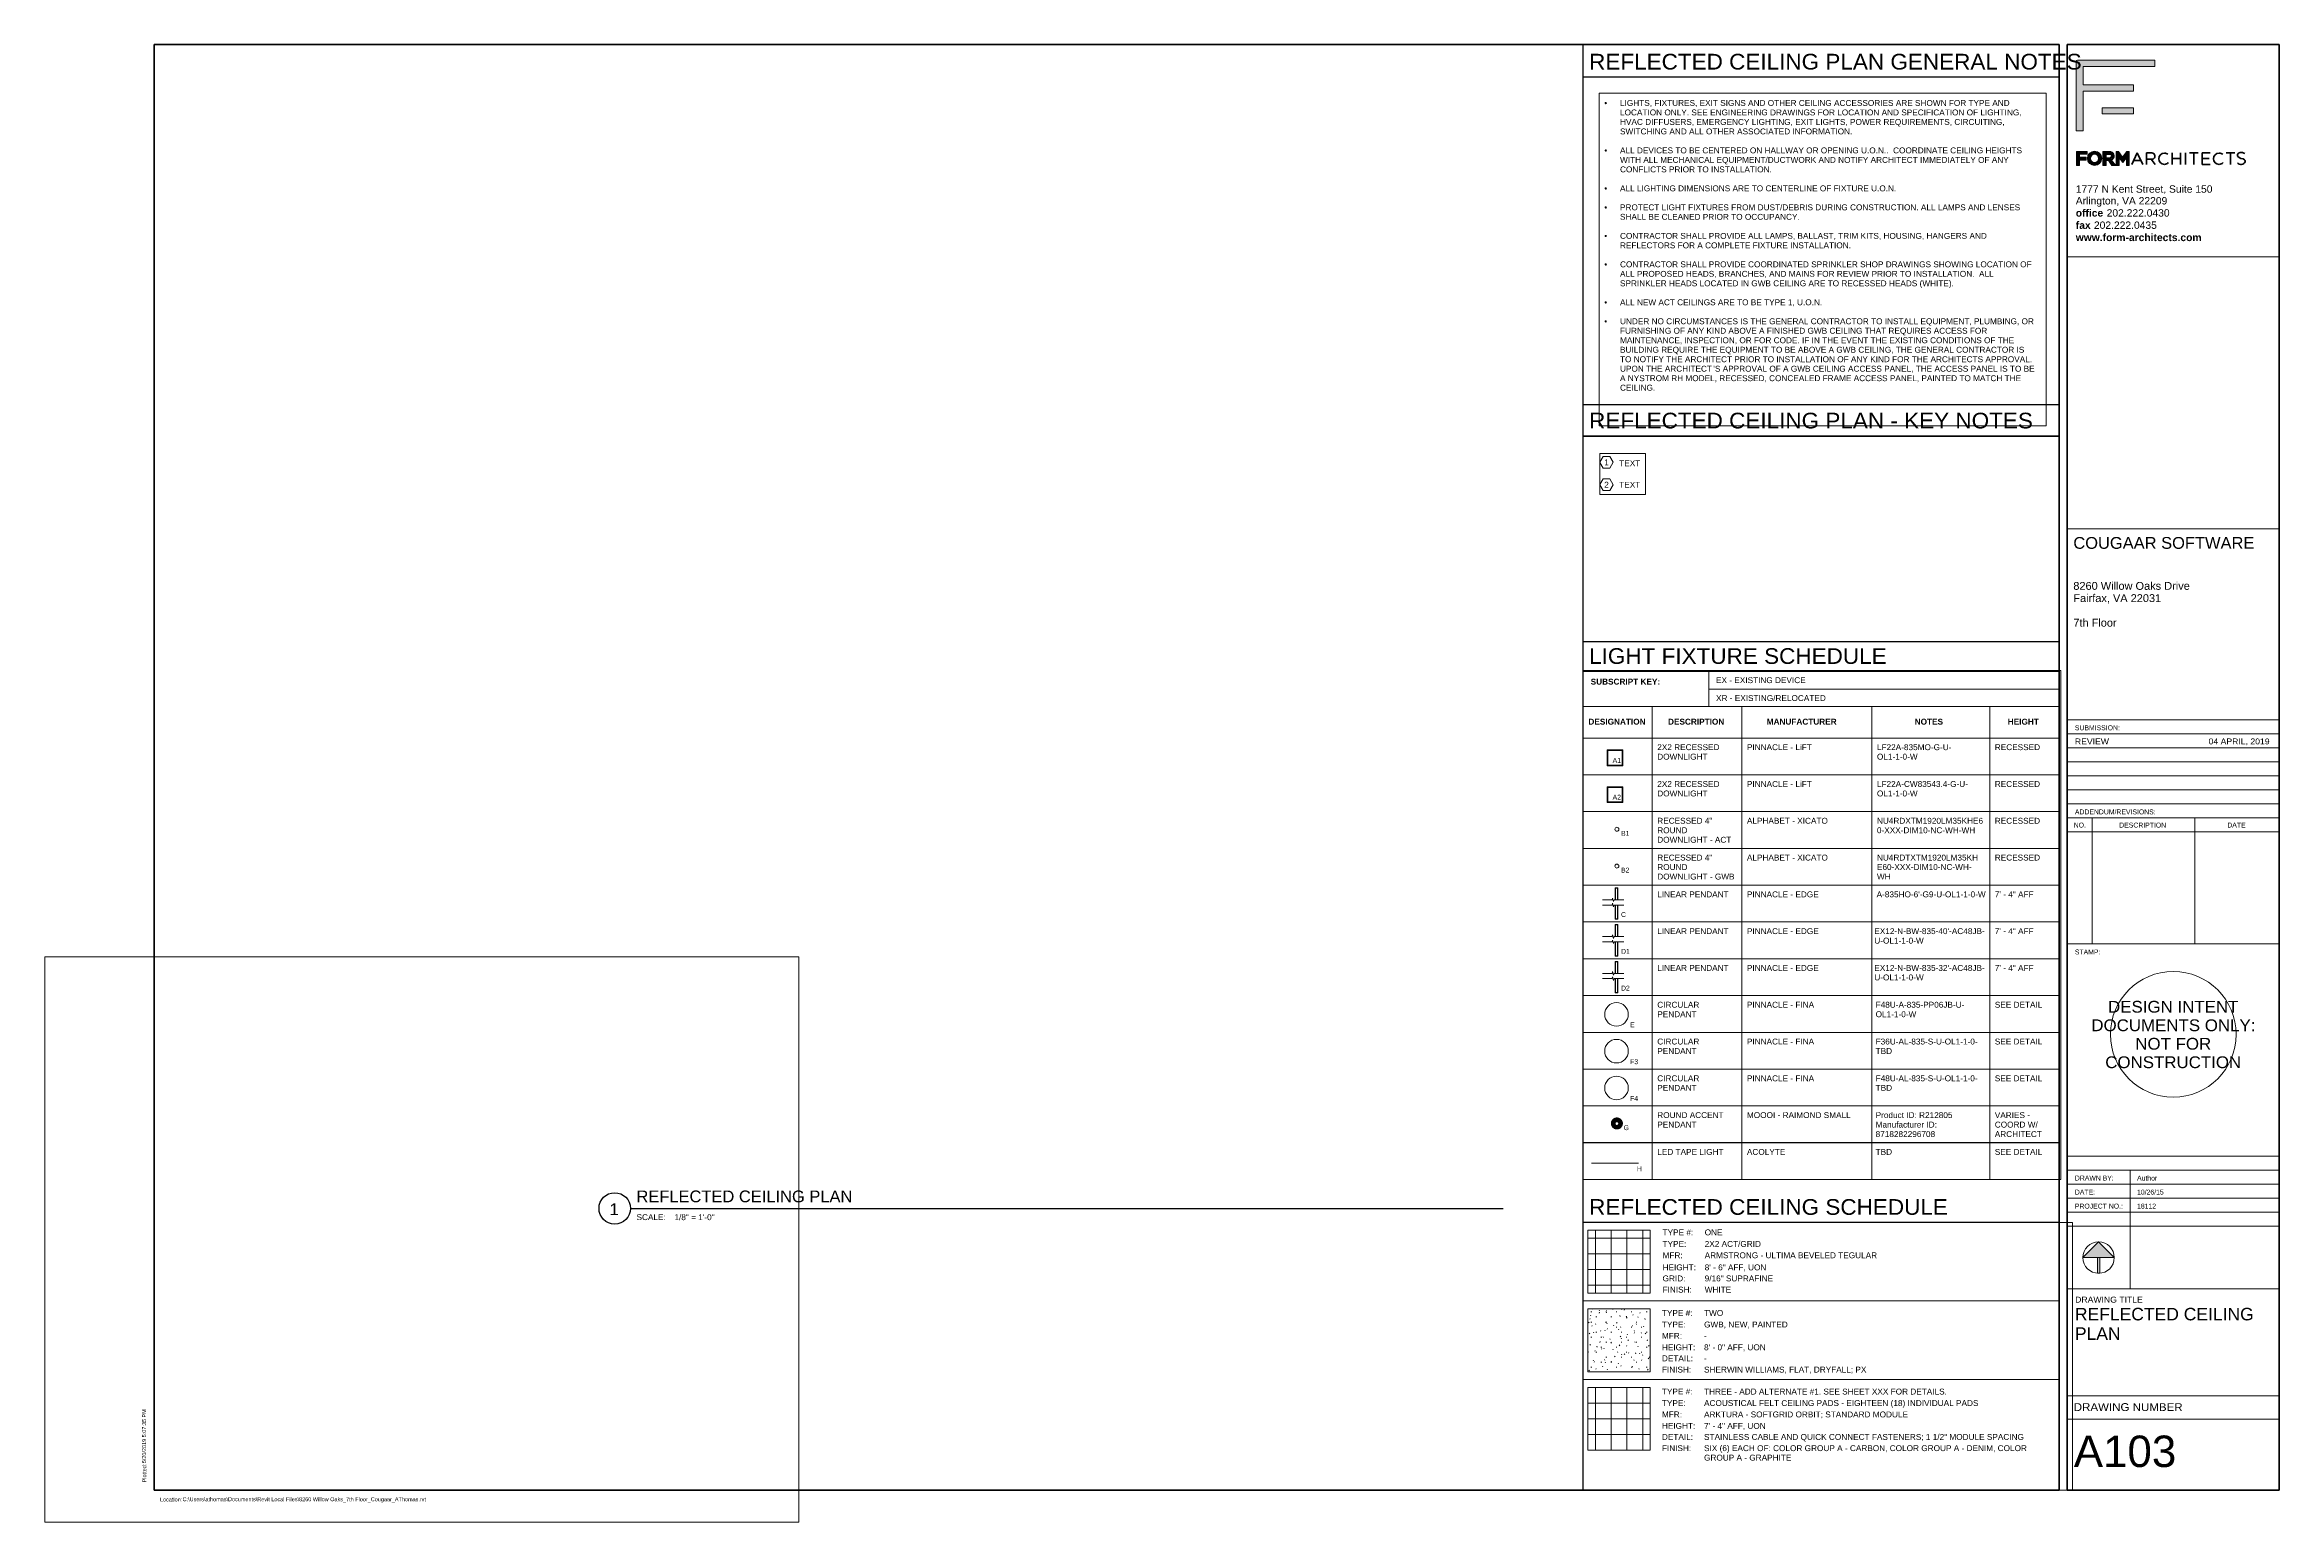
# Paper-space layout 'Layout1' of a CAD drawing. Header units: inches. Extents: x 0 to 35.6, y 0 to 23.5.
# The model-space entities are those that its viewports show. They can reach past a viewport. Long polylines and large blocks are cut down to what shows.
import ezdxf

# ---------------------------------------------------------------- set-up
doc = ezdxf.new("R2010")
doc.units = ezdxf.units.IN
doc.header["$MEASUREMENT"] = 0
doc.linetypes.add('Hidden 1_16_', pattern=[0.09375, 0.0625, -0.03125])
for name, color, linetype, lineweight in [('A-ANNO-NOTE', 131, 'Continuous', 20), ('A-DETL', 90, 'Continuous', 9), ('A-DETL-GENF', 92, 'Continuous', 9), ('A-DETL-MEDM', 33, 'Continuous', 20), ('A-DETL-THIN', 151, 'Continuous', 9), ('E-LITE-EQPM', 33, 'Continuous', 9), ('G-ANNO-TEXT', 231, 'Continuous', 9), ('G-ANNO-TTLB', 6, 'Continuous', 9), ('G-ANNO-TTLB-MEDM', 33, 'Continuous', 20), ('G-ANNO-TTLB-THIN', 151, 'Continuous', 9), ('G-ANNO-TTLB-WIDE', 214, 'Continuous', 50), ('G-IMPT', 8, 'Continuous', 9)]:
    doc.layers.add(name, color=color, linetype=linetype, lineweight=lineweight)
doc.layers.add('G-ANNO-NPLT', color=191, linetype='Continuous', plot=False)
doc.styles.add('Arial', font='arial.ttf', dxfattribs={"height": 7.5})
doc.styles.add('Arial_1', font='arial.ttf', dxfattribs={"height": 9})
doc.styles.add('Arial_10', font='arial.ttf', dxfattribs={"height": 0.199219})
doc.styles.add('Arial_11', font='arial.ttf', dxfattribs={"height": 0.1875})
doc.styles.add('Arial_12', font='arial.ttf', dxfattribs={"height": 0.125})
doc.styles.add('Arial_13', font='arial.ttf', dxfattribs={"width": 1.025, "height": 0.25})
doc.styles.add('Arial_2', font='arial.ttf', dxfattribs={"height": 0.09375})
doc.styles.add('Arial_3', font='arial.ttf', dxfattribs={"height": 0.078125})
doc.styles.add('Arial_4', font='arial.ttf', dxfattribs={"width": 1.05, "height": 0.09375})
doc.styles.add('Arial_5', font='arial.ttf', dxfattribs={"width": 1.025, "height": 0.1875})
doc.styles.add('Arial_6', font='arial.ttf', dxfattribs={"width": 1.05, "height": 0.125})
doc.styles.add('Arial_7', font='arial.ttf', dxfattribs={"height": 0.0625})
doc.styles.add('Arial_8', font='arial.ttf', dxfattribs={"height": 0.117188})
doc.styles.add('Arial_9', font='arial.ttf', dxfattribs={"height": 0.5})
doc.styles.add('Arial_B', font='arialbd.ttf', dxfattribs={"height": 9})
doc.styles.add('Arial_B_1', font='arialbd.ttf', dxfattribs={"height": 0.117188})

# ---------------------------------------------------------------- blocks, each defined once
blk = doc.blocks.new('FORM D 24 x 36 - Typical Sheet-100848-REFLECTED CEILING PLAN')
at = {"layer": 'A-ANNO-NOTE', "lineweight": 9}
h = blk.add_hatch(color=256, dxfattribs=at)
h.paths.add_polyline_path([(33.235, 22.412), (32.735, 22.412), (32.735, 22.511), (33.235, 22.511)], flags=0)
edge = h.paths.add_edge_path(flags=0)
edge.add_line((33.57, 23.268), (33.57, 23.167))
edge.add_line((33.57, 23.167), (32.43, 23.167))
edge.add_line((32.43, 23.167), (32.43, 22.874))
edge.add_line((32.43, 22.874), (33.235, 22.874))
edge.add_line((33.235, 22.874), (33.235, 22.775))
edge.add_line((33.235, 22.775), (32.43, 22.775))
edge.add_line((32.43, 22.775), (32.43, 22.14))
edge.add_line((32.43, 22.14), (32.32, 22.14))
edge.add_line((32.32, 22.14), (32.32, 23.244))
edge.add_arc((32.344, 23.244), 0.0239, 90, 180, ccw=False)
edge.add_line((32.344, 23.268), (33.57, 23.268))
for points in [[(32.375, 21.678), (32.375, 21.592), (32.327, 21.592), (32.327, 21.814), (32.494, 21.814), (32.494, 21.771), (32.375, 21.771), (32.375, 21.721), (32.481, 21.721), (32.481, 21.678)], [(33.06, 21.721), (33.127, 21.813), (33.166, 21.813), (33.166, 21.592), (33.121, 21.592), (33.121, 21.714), (33.061, 21.641), (33.002, 21.714), (33.002, 21.592), (32.957, 21.592), (32.957, 21.813), (32.995, 21.813)]]:
    blk.add_hatch(color=256, dxfattribs=at).paths.add_polyline_path(points, flags=0)
h = blk.add_hatch(color=256, dxfattribs=at)
edge = h.paths.add_edge_path(flags=0)
edge.add_arc((32.613, 21.704), 0.0705, 180, 360)
edge.add_arc((32.613, 21.704), 0.0705, 0, 180)
edge = h.paths.add_edge_path(flags=0)
edge.add_arc((32.613, 21.704), 0.114, 0, 180)
edge.add_arc((32.613, 21.704), 0.114, 180, 360)
h = blk.add_hatch(color=256, dxfattribs=at)
edge = h.paths.add_edge_path(flags=0)
edge.add_arc((32.854, 21.74), 0.0259, 270, 450)
edge.add_line((32.854, 21.766), (32.795, 21.766))
edge.add_line((32.795, 21.766), (32.795, 21.714))
edge.add_line((32.795, 21.714), (32.854, 21.714))
edge = h.paths.add_edge_path(flags=0)
edge.add_arc((32.852, 21.742), 0.0742, -63.8252, 74.0243, ccw=False)
edge.add_line((32.884, 21.675), (32.951, 21.592))
edge.add_line((32.951, 21.592), (32.889, 21.592))
edge.add_line((32.889, 21.592), (32.835, 21.67))
edge.add_line((32.835, 21.67), (32.795, 21.67))
edge.add_line((32.795, 21.67), (32.795, 21.592))
edge.add_line((32.795, 21.592), (32.746, 21.592))
edge.add_line((32.746, 21.592), (32.746, 21.813))
edge.add_line((32.746, 21.813), (32.872, 21.813))
at = {"layer": 'G-ANNO-TTLB'}
h = blk.add_hatch(color=256, dxfattribs=at)
edge = h.paths.add_edge_path(flags=0)
edge.add_line((32.677, 4.463), (32.927, 4.213))
edge.add_line((32.927, 4.213), (32.697, 4.213))
edge.add_line((32.697, 4.213), (32.697, 3.964))
edge.add_arc((32.677, 4.213), 0.25, 265.5358, 274.4642, ccw=False)
edge.add_line((32.658, 3.964), (32.658, 4.213))
edge.add_line((32.658, 4.213), (32.427, 4.213))
edge.add_line((32.427, 4.213), (32.677, 4.463))
at = {"layer": 'A-ANNO-NOTE'}
for p, q in [((32.427, 4.213), (32.677, 4.463)), ((32.677, 4.463), (32.427, 4.213)), ((32.927, 4.213), (32.677, 4.463)), ((32.927, 4.213), (32.677, 4.463)), ((32.927, 4.213), (32.427, 4.213)), ((32.427, 4.213), (32.658, 4.213)), ((32.658, 4.213), (32.658, 3.964)), ((32.658, 4.213), (32.658, 3.964)), ((32.697, 4.213), (32.697, 3.964)), ((32.697, 3.964), (32.697, 4.213)), ((32.697, 4.213), (32.927, 4.213))]:
    blk.add_line(p, q, dxfattribs=at)
blk.add_circle((32.677, 4.213), 0.25, dxfattribs=at)
blk.add_arc((32.677, 4.213), 0.25, 265.5358, 274.4642, dxfattribs=at)
blk.add_arc((32.677, 4.213), 0.25, 265.5358, 274.4642, dxfattribs=at)
at = {"layer": 'G-ANNO-TTLB'}
for p, q in [((32.32, 23.244), (32.32, 22.14)), ((33.57, 23.268), (32.344, 23.268)), ((32.43, 22.874), (32.43, 23.167)), ((32.43, 23.167), (33.57, 23.167)), ((33.57, 23.167), (33.57, 23.268)), ((33.235, 22.874), (32.43, 22.874)), ((32.43, 22.14), (32.43, 22.775)), ((32.43, 22.775), (33.235, 22.775)), ((33.235, 22.775), (33.235, 22.874)), ((33.235, 22.511), (32.735, 22.511)), ((32.735, 22.511), (32.735, 22.412)), ((32.735, 22.412), (33.235, 22.412)), ((33.235, 22.412), (33.235, 22.511)), ((32.32, 22.14), (32.43, 22.14)), ((32.494, 21.814), (32.327, 21.814)), ((32.327, 21.814), (32.327, 21.592)), ((32.375, 21.721), (32.375, 21.771)), ((32.375, 21.771), (32.494, 21.771)), ((32.481, 21.721), (32.375, 21.721)), ((32.481, 21.678), (32.481, 21.721)), ((32.494, 21.771), (32.494, 21.814)), ((32.872, 21.813), (32.746, 21.813)), ((32.746, 21.813), (32.746, 21.592)), ((32.795, 21.714), (32.795, 21.766)), ((32.795, 21.766), (32.854, 21.766)), ((32.854, 21.714), (32.795, 21.714)), ((32.995, 21.813), (32.957, 21.813)), ((32.957, 21.813), (32.957, 21.592)), ((33.06, 21.721), (32.995, 21.813)), ((33.002, 21.592), (33.002, 21.714)), ((33.002, 21.714), (33.061, 21.641)), ((33.127, 21.813), (33.06, 21.721)), ((33.061, 21.641), (33.121, 21.714)), ((33.121, 21.714), (33.121, 21.592)), ((33.166, 21.813), (33.127, 21.813)), ((33.166, 21.592), (33.166, 21.813)), ((32.327, 21.592), (32.375, 21.592)), ((32.375, 21.678), (32.481, 21.678)), ((32.375, 21.592), (32.375, 21.678)), ((32.746, 21.592), (32.795, 21.592)), ((32.795, 21.592), (32.795, 21.67)), ((32.795, 21.67), (32.835, 21.67)), ((32.835, 21.67), (32.889, 21.592)), ((32.951, 21.592), (32.884, 21.675)), ((32.889, 21.592), (32.951, 21.592)), ((32.957, 21.592), (33.002, 21.592)), ((33.121, 21.592), (33.166, 21.592))]:
    blk.add_line(p, q, dxfattribs=at)
at = {"layer": 'G-ANNO-TTLB', "lineweight": 70}
for p, q in [((33.289, 21.79), (33.204, 21.608)), ((33.289, 21.79), (33.38, 21.609)), ((33.44, 21.79), (33.524, 21.79)), ((33.44, 21.609), (33.44, 21.79)), ((33.44, 21.69), (33.516, 21.69)), ((33.516, 21.69), (33.575, 21.609)), ((33.849, 21.79), (33.849, 21.609)), ((33.849, 21.705), (33.982, 21.705)), ((33.982, 21.79), (33.982, 21.609)), ((34.061, 21.79), (34.061, 21.609)), ((34.263, 21.79), (34.124, 21.79)), ((34.193, 21.79), (34.193, 21.609)), ((34.326, 21.79), (34.45, 21.79)), ((34.326, 21.79), (34.326, 21.609)), ((34.326, 21.705), (34.438, 21.705)), ((34.845, 21.79), (34.706, 21.79)), ((34.775, 21.79), (34.775, 21.609)), ((33.35, 21.668), (33.232, 21.668)), ((34.326, 21.609), (34.45, 21.609))]:
    blk.add_line(p, q, dxfattribs=at)
at = {"layer": 'G-ANNO-TTLB', "lineweight": 30}
blk.add_line((24.474, 0.514), (32.052, 0.514), dxfattribs=at)
at = {"layer": 'G-ANNO-TTLB'}
for centre, radius, start, end in [((32.344, 23.244), 0.0239, 90, 180), ((32.613, 21.704), 0.114, 0, 180), ((32.613, 21.704), 0.114, 180, 0), ((32.613, 21.704), 0.0705, 0, 180), ((32.613, 21.704), 0.0705, 180, 0), ((32.854, 21.74), 0.0259, 270, 90), ((32.852, 21.742), 0.0742, 296.1748, 74.0243)]:
    blk.add_arc(centre, radius, start, end, dxfattribs=at)
at = {"layer": 'G-ANNO-TTLB', "lineweight": 70}
for centre, radius, start, end in [((33.524, 21.74), 0.0501, 261.4304, 90), ((33.724, 21.699), 0.0905, 90, 270), ((33.724, 21.699), 0.0905, 51.4628, 90), ((34.596, 21.699), 0.0905, 90, 270), ((34.596, 21.699), 0.0905, 51.4628, 90), ((34.948, 21.703), 0.0959, 55.5053, 88.7721), ((33.724, 21.691), 0.0819, 270, 318), ((34.596, 21.691), 0.0819, 270, 318), ((34.952, 21.703), 0.0959, 226.4492, 268.7721)]:
    blk.add_arc(centre, radius, start, end, dxfattribs=at)
for points in [[(34.95, 21.799), (34.897, 21.805), (34.844, 21.738), (34.942, 21.705)], [(34.95, 21.607), (35.007, 21.61), (35.05, 21.69), (34.942, 21.705)]]:
    blk.add_open_spline(points, degree=3, dxfattribs=at)
at = {"layer": 'G-ANNO-TTLB-MEDM'}
for p, q in [((32.177, 20.139), (35.552, 20.139)), ((32.177, 15.81), (35.552, 15.81)), ((32.177, 12.769), (35.552, 12.769)), ((32.177, 12.547), (35.552, 12.547)), ((32.177, 12.324), (35.552, 12.324)), ((32.177, 12.101), (35.552, 12.101)), ((32.177, 11.878), (35.552, 11.878)), ((32.177, 11.655), (35.552, 11.655)), ((32.177, 11.432), (35.552, 11.432)), ((32.177, 11.209), (35.552, 11.209)), ((32.177, 10.986), (35.552, 10.986)), ((35.552, 9.203), (32.177, 9.203)), ((35.552, 2.014), (32.177, 2.014)), ((35.552, 1.639), (32.177, 1.639))]:
    blk.add_line(p, q, dxfattribs=at)
at = {"layer": 'G-ANNO-TTLB-THIN'}
for p, q in [((32.576, 9.203), (32.576, 11.209)), ((34.206, 9.203), (34.206, 11.209)), ((32.177, 5.828), (35.552, 5.828)), ((32.177, 5.605), (35.552, 5.605)), ((32.177, 5.382), (35.552, 5.382)), ((33.177, 5.605), (33.177, 3.713)), ((32.177, 5.159), (35.552, 5.159)), ((32.177, 4.936), (35.552, 4.936)), ((32.177, 4.713), (35.552, 4.713)), ((32.177, 3.713), (35.552, 3.713))]:
    blk.add_line(p, q, dxfattribs=at)
blk.add_circle((33.865, 7.765), 1, dxfattribs=at)
at = {"layer": 'G-ANNO-TTLB-WIDE'}
for p, q in [((32.052, 23.514), (1.74, 23.514)), ((1.74, 23.514), (1.74, 0.514)), ((32.052, 0.514), (32.052, 23.514)), ((32.177, 23.514), (32.177, 0.514)), ((32.177, 23.514), (35.552, 23.514)), ((35.552, 23.514), (35.552, 0.514)), ((1.74, 0.514), (32.052, 0.514)), ((32.177, 0.514), (35.552, 0.514))]:
    blk.add_line(p, q, dxfattribs=at)
blk.add_circle((32.613, 21.704), 0.0705, dxfattribs=at)
at = {"layer": 'G-ANNO-TTLB', "attachment_point": 1}
for s, insert, char_height, width, style in [('Arlington, VA 22209', (32.314, 21.088), 0.11719, 1.81169, 'Arial_8'), ('1777 N Kent Street, Suite 150', (32.314, 21.275), 0.11719, 2.70806, 'Arial_8'), ('fax ', (32.314, 20.7), 0.1172, 0.35034, 'Arial_B_1'), ('office', (32.314, 20.895), 0.1172, 0.53972, 'Arial_B_1'), ('202.222.0435', (32.603, 20.7), 0.11719, 1.24988, 'Arial_8'), (' 202.222.0430', (32.76, 20.895), 0.11719, 1.30669, 'Arial_8'), ('www.form-architects.com', (32.314, 20.505), 0.11719, 2.48712, 'Arial_B_1'), ('SUBMISSION:', (32.3, 12.682), 0.07812, 0.89006, 'Arial_3'), ('NO.', (32.282, 11.134), 0.0781, 0.23988, 'Arial_3'), ('ADDENDUM/REVISIONS:', (32.3, 11.344), 0.07812, 1.60022, 'Arial_3'), ('DESCRIPTION', (33.006, 11.134), 0.07812, 0.92794, 'Arial_3'), ('DATE', (34.725, 11.134), 0.0781, 0.36297, 'Arial_3'), ('STAMP:', (32.3, 9.115), 0.0781, 0.505, 'Arial_3'), ('DESIGN INTENT', (32.828, 8.298), 0.1875, 2.52342, 'Arial_5'), ('DOCUMENTS ONLY:', (32.562, 8.003), 0.1875, 3.17045, 'Arial_5'), ('NOT FOR', (33.261, 7.709), 0.1875, 1.47523, 'Arial_5'), ('CONSTRUCTION', (32.783, 7.415), 0.1875, 2.63665, 'Arial_5'), ('DRAWN BY:', (32.3, 5.517), 0.0781, 0.77328, 'Arial_3'), ('DATE:', (32.3, 5.294), 0.0781, 0.40084, 'Arial_3'), ('PROJECT NO.:', (32.3, 5.071), 0.07812, 0.95003, 'Arial_3'), ('DRAWING TITLE', (32.304, 3.59), 0.09375, 1.32231, 'Arial_4'), ('DRAWING NUMBER', (32.282, 1.896), 0.125, 2.10112, 'Arial_6'), ('Location:', (1.834, 0.394), 0.0625, 0.43241, 'Arial_7')]:
    blk.add_mtext(s, dxfattribs=dict(at, insert=insert, char_height=char_height, width=width, style=style))
at = {"layer": 'G-ANNO-TTLB', "insert": (1.554, 0.636), "char_height": 0.0625, "width": 0.36297, "attachment_point": 1, "rotation": 90, "style": 'Arial_7'}
blk.add_mtext('Plotted:', dxfattribs=at)
blk = doc.blocks.new('Viewport - Default-43798-REFLECTED CEILING PLAN')
at = {"layer": 'G-ANNO-TTLB', "lineweight": 30}
blk.add_circle((-0.25, 0), 0.25, dxfattribs=at)
at = {"layer": 'G-ANNO-TTLB', "insert": (0.097, -0.092), "char_height": 0.0937, "width": 0.57128, "attachment_point": 1, "style": 'Arial_2'}
blk.add_mtext('SCALE:', dxfattribs=at)
blk = doc.blocks.new('Family - ___-365451-_A1004 - Light Fixture Schedule')
at = {"layer": 'E-LITE-EQPM', "lineweight": 20}
for start, end in [(0, 180), (180, 0)]:
    blk.add_arc((-14.253, 18.531), 3, start, end, dxfattribs=at)
blk = doc.blocks.new('Family - ___-369048-_A1004 - Light Fixture Schedule')
at = {"layer": 'E-LITE-EQPM', "lineweight": 20}
for p, q in [((-12.924, -70.843), (-16.924, -70.843)), ((-16.924, -70.843), (-16.924, -89.234)), ((-12.924, -89.234), (-12.924, -70.843)), ((-13.424, -71.343), (-16.424, -71.343)), ((-16.424, -71.343), (-16.424, -89.234)), ((-13.424, -89.234), (-13.424, -71.343)), ((-16.924, -97.234), (-16.924, -118.843)), ((-16.424, -97.234), (-16.424, -118.343)), ((-13.424, -118.343), (-13.424, -97.234)), ((-12.924, -118.843), (-12.924, -97.234)), ((-16.424, -118.343), (-13.424, -118.343)), ((-16.924, -118.843), (-12.924, -118.843))]:
    blk.add_line(p, q, dxfattribs=at)
blk = doc.blocks.new('Family - ___-1055193-_A1004 - Light Fixture Schedule')
at = {"layer": 'E-LITE-EQPM', "lineweight": 20}
for p, q in [((-29.128, 139.712), (-5.128, 139.712)), ((-29.128, 115.712), (-29.128, 139.712)), ((-29.128, 115.712), (-29.128, 139.712)), ((-29.128, 139.712), (-5.128, 139.712)), ((-5.128, 139.712), (-5.128, 115.712)), ((-5.128, 139.712), (-5.128, 115.712)), ((-28.128, 116.712), (-28.128, 138.712)), ((-28.128, 138.712), (-6.128, 138.712)), ((-6.128, 138.712), (-6.128, 116.712)), ((-6.128, 116.712), (-28.128, 116.712)), ((-5.128, 115.712), (-29.128, 115.712)), ((-5.128, 115.712), (-29.128, 115.712))]:
    blk.add_line(p, q, dxfattribs=at)
blk = doc.blocks.new('Family - ___-2578989-_A1004 - Light Fixture Schedule')
at = {"layer": 'E-LITE-EQPM', "lineweight": 20}
for p, q in [((-12.924, -127.049), (-16.924, -127.049)), ((-16.924, -127.049), (-16.924, -145.44)), ((-12.924, -145.44), (-12.924, -127.049)), ((-13.424, -127.549), (-16.424, -127.549)), ((-16.424, -127.549), (-16.424, -145.44)), ((-13.424, -145.44), (-13.424, -127.549)), ((-16.924, -153.44), (-16.924, -175.049)), ((-16.424, -153.44), (-16.424, -174.549)), ((-13.424, -174.549), (-13.424, -153.44)), ((-12.924, -175.049), (-12.924, -153.44)), ((-16.424, -174.549), (-13.424, -174.549)), ((-16.924, -175.049), (-12.924, -175.049))]:
    blk.add_line(p, q, dxfattribs=at)
blk = doc.blocks.new('Family - ___-2595803-_A1004 - Light Fixture Schedule')
at = {"layer": 'E-LITE-EQPM', "lineweight": 20}
for p, q in [((-29.128, 83.506), (-5.128, 83.506)), ((-29.128, 59.506), (-29.128, 83.506)), ((-29.128, 59.506), (-29.128, 83.506)), ((-29.128, 83.506), (-5.128, 83.506)), ((-5.128, 83.506), (-5.128, 59.506)), ((-5.128, 83.506), (-5.128, 59.506)), ((-28.128, 60.506), (-28.128, 82.506)), ((-28.128, 82.506), (-6.128, 82.506)), ((-6.128, 82.506), (-6.128, 60.506)), ((-6.128, 60.506), (-28.128, 60.506)), ((-5.128, 59.506), (-29.128, 59.506)), ((-5.128, 59.506), (-29.128, 59.506))]:
    blk.add_line(p, q, dxfattribs=at)
blk = doc.blocks.new('Family - ___-2595967-_A1004 - Light Fixture Schedule')
at = {"layer": 'E-LITE-EQPM', "lineweight": 20}
for start, end in [(0, 180), (180, 0)]:
    blk.add_arc((-14.253, -37.675), 3, start, end, dxfattribs=at)
blk = doc.blocks.new('Family - ___-2596491-_A1004 - Light Fixture Schedule')
at = {"layer": 'E-LITE-EQPM', "lineweight": 20}
for p, q in [((-12.924, -183.255), (-16.924, -183.255)), ((-16.924, -183.255), (-16.924, -201.647)), ((-12.924, -201.647), (-12.924, -183.255)), ((-13.424, -183.755), (-16.424, -183.755)), ((-16.424, -183.755), (-16.424, -201.647)), ((-13.424, -201.647), (-13.424, -183.755)), ((-16.924, -209.647), (-16.924, -231.255)), ((-16.424, -209.647), (-16.424, -230.755)), ((-13.424, -230.755), (-13.424, -209.647)), ((-12.924, -231.255), (-12.924, -209.647)), ((-16.424, -230.755), (-13.424, -230.755)), ((-16.924, -231.255), (-12.924, -231.255))]:
    blk.add_line(p, q, dxfattribs=at)
blk = doc.blocks.new('Family - ___-2596914-_A1004 - Light Fixture Schedule')
at = {"layer": 'G-IMPT'}
for p, q in [((-16.397, -422.717), (-16.26, -422.681)), ((-16.03, -422.67), (-16.26, -422.681)), ((-15.539, -422.636), (-16.151, -422.774)), ((-16.03, -422.67), (-15.894, -422.635)), ((-15.334, -422.681), (-15.613, -422.714)), ((-15.612, -422.685), (-15.613, -422.714)), ((-15.613, -422.714), (-15.556, -422.688)), ((-15.613, -422.714), (-15.538, -422.696)), ((-15.613, -422.714), (-15.475, -422.712)), ((-15.612, -422.685), (-15.535, -422.666)), ((-15.584, -422.604), (-15.473, -422.574)), ((-15.573, -422.681), (-15.584, -422.604)), ((-15.541, -422.624), (-15.584, -422.604)), ((-15.531, -423.547), (-15.573, -422.681)), ((-15.541, -422.624), (-15.403, -422.606)), ((-15.53, -422.701), (-15.541, -422.624)), ((-15.458, -423.581), (-15.53, -422.704)), ((-15.475, -422.712), (-15.334, -422.681)), ((-15.361, -422.574), (-15.473, -422.574)), ((-15.473, -422.693), (-15.393, -422.682)), ((-15.403, -422.606), (-15.361, -422.574)), ((-15.393, -422.682), (-15.403, -422.606)), ((-14.667, -422.529), (-15.4, -422.63)), ((-15.333, -422.647), (-15.397, -422.648)), ((-15.395, -422.662), (-15.333, -422.647)), ((-15.393, -422.682), (-15.351, -422.651)), ((-15.361, -422.574), (-15.351, -422.651)), ((-15.334, -422.681), (-15.333, -422.647)), ((-14.9, -422.515), (-15.037, -422.517)), ((-14.667, -422.529), (-14.658, -422.551)), ((-14.511, -422.451), (-14.649, -422.453)), ((-14.492, -422.648), (-14.485, -422.615)), ((-13.74, -422.679), (-14.485, -422.615)), ((-14.257, -422.45), (-14.121, -422.448)), ((-14.203, -422.667), (-14.059, -422.682)), ((-13.905, -423.405), (-13.776, -422.529)), ((-13.834, -423.381), (-13.734, -422.515)), ((-13.817, -422.506), (-13.68, -422.504)), ((-13.817, -422.506), (-13.815, -422.529)), ((-13.817, -422.506), (-13.736, -422.528)), ((-13.817, -422.506), (-13.735, -422.517)), ((-13.537, -422.525), (-13.817, -422.506)), ((-13.776, -422.529), (-13.772, -422.451)), ((-13.776, -422.529), (-13.734, -422.515)), ((-13.73, -422.437), (-13.772, -422.451)), ((-13.74, -422.679), (-13.732, -422.645)), ((-13.734, -422.515), (-13.73, -422.437)), ((-13.734, -422.515), (-13.596, -422.522)), ((-13.73, -422.437), (-13.591, -422.444)), ((-13.68, -422.504), (-13.537, -422.525)), ((-13.596, -422.522), (-13.601, -423.394)), ((-13.596, -422.522), (-13.591, -422.444)), ((-13.596, -422.522), (-13.552, -422.541)), ((-13.547, -422.463), (-13.592, -422.465)), ((-13.591, -422.444), (-13.547, -422.463)), ((-13.547, -422.463), (-13.552, -422.541)), ((-13.552, -422.541), (-13.527, -423.426)), ((-13.537, -422.525), (-13.534, -422.543)), ((-13.136, -422.703), (-13.271, -422.705)), ((-13.258, -422.508), (-13.12, -422.529)), ((-12.889, -422.571), (-13.12, -422.529)), ((-12.889, -422.571), (-12.75, -422.593)), ((-12.71, -422.644), (-12.713, -422.661)), ((-12.528, -422.698), (-12.391, -422.72)), ((-17.166, -422.954), (-17.282, -423.006)), ((-17.282, -423.006), (-17.256, -423.079)), ((-17.259, -423.078), (-17.132, -423.018)), ((-17.139, -423.027), (-17.256, -423.079)), ((-17.074, -422.938), (-17.166, -422.954)), ((-17.139, -423.027), (-17.166, -422.954)), ((-17.139, -423.027), (-17.047, -423.011)), ((-16.862, -423.742), (-17.139, -423.027)), ((-17.074, -422.938), (-17.134, -422.98)), ((-17.132, -423.018), (-16.995, -422.982)), ((-17.047, -423.011), (-17.074, -422.938)), ((-16.75, -423.64), (-17.047, -423.011)), ((-16.985, -423.005), (-17.042, -423.032)), ((-16.995, -422.982), (-16.985, -423.005)), ((-16.748, -422.826), (-16.613, -422.79)), ((-16.511, -423.032), (-16.636, -423.091)), ((-16.429, -422.86), (-16.423, -422.887)), ((-16.16, -422.751), (-16.151, -422.774)), ((-15.996, -422.943), (-15.861, -422.941)), ((-15.38, -422.749), (-15.227, -423.55)), ((-15.323, -422.771), (-15.156, -423.497)), ((-15.078, -422.868), (-14.936, -422.839)), ((-14.818, -423.105), (-14.753, -423.05)), ((-14.749, -423.072), (-14.604, -423.044)), ((-14.521, -422.854), (-14.374, -422.868)), ((-12.988, -422.772), (-12.98, -422.738)), ((-12.804, -422.886), (-12.941, -422.888)), ((-12.609, -423.05), (-12.48, -423.105)), ((-12.395, -423.747), (-12.111, -423.023)), ((-12.018, -422.994), (-12.289, -423.823)), ((-12.14, -422.945), (-12.132, -422.91)), ((-12.14, -422.945), (-12.009, -423)), ((-12.132, -422.91), (-11.999, -422.931)), ((-12.078, -422.94), (-12.057, -422.866)), ((-12.003, -422.942), (-12.078, -422.94)), ((-12.078, -422.94), (-12.015, -422.985)), ((-12.057, -422.866), (-11.964, -422.869)), ((-12.057, -422.866), (-11.994, -422.911)), ((-12.015, -422.985), (-11.994, -422.911)), ((-12.015, -422.985), (-11.883, -423.015)), ((-12.009, -423), (-11.87, -423.022)), ((-11.992, -422.814), (-11.999, -422.831)), ((-11.994, -422.911), (-11.862, -422.941)), ((-11.977, -422.915), (-11.964, -422.869)), ((-11.964, -422.869), (-11.844, -422.915)), ((-11.862, -422.941), (-11.883, -423.015)), ((-11.844, -422.915), (-11.865, -422.989)), ((-11.862, -422.941), (-11.844, -422.915)), ((-11.431, -423.012), (-11.559, -422.957)), ((-11.294, -423.049), (-11.303, -423.065)), ((-11.202, -423.035), (-10.739, -423.229)), ((-11.071, -423.091), (-11.202, -423.035)), ((-18.357, -423.533), (-17.91, -423.269)), ((-18.037, -423.329), (-17.91, -423.269)), ((-17.803, -423.39), (-17.814, -423.365)), ((-17.686, -423.182), (-17.561, -423.123)), ((-17.583, -423.424), (-17.448, -423.388)), ((-17.256, -423.079), (-17.066, -423.767)), ((-17.125, -423.107), (-17.133, -423.081)), ((-16.312, -423.183), (-16.175, -423.181)), ((-16.168, -423.176), (-15.636, -423.248)), ((-15.76, -423.308), (-15.636, -423.248)), ((-15.636, -423.248), (-15.544, -423.285)), ((-15.127, -423.461), (-15.133, -423.41)), ((-14.818, -423.105), (-14.698, -423.115)), ((-14.433, -423.34), (-14.289, -423.313)), ((-14.207, -423.371), (-14.183, -423.434)), ((-13.834, -423.381), (-13.905, -423.405)), ((-13.898, -423.652), (-13.905, -423.405)), ((-13.835, -423.591), (-13.834, -423.381)), ((-13.834, -423.381), (-13.601, -423.394)), ((-13.611, -423.487), (-13.601, -423.394)), ((-13.601, -423.394), (-13.527, -423.426)), ((-13.472, -423.407), (-13.527, -423.406)), ((-12.903, -423.254), (-13.464, -423.402)), ((-13.336, -423.459), (-13.464, -423.402)), ((-13.086, -423.34), (-12.942, -423.343)), ((-13.033, -423.198), (-12.903, -423.254)), ((-12.942, -423.343), (-12.914, -423.419)), ((-12.334, -423.404), (-12.57, -424.011)), ((-12.259, -423.401), (-12.334, -423.404)), ((-12.326, -423.401), (-12.259, -423.4)), ((-11.902, -423.102), (-12.067, -423.874)), ((-11.89, -423.113), (-12.037, -423.83)), ((-11.772, -423.324), (-11.676, -423.318)), ((-11.772, -423.324), (-11.658, -423.399)), ((-11.633, -423.397), (-11.658, -423.399)), ((-11.649, -423.343), (-11.512, -423.364)), ((-11.373, -423.295), (-11.26, -423.37)), ((-11.059, -423.324), (-11.051, -423.29)), ((-10.982, -423.319), (-10.871, -423.392)), ((-10.527, -423.387), (-10.972, -424.084)), ((-10.869, -423.173), (-10.739, -423.229)), ((-10.529, -423.385), (-10.545, -423.398)), ((-10.529, -423.385), (-10.396, -423.444)), ((-10.491, -423.318), (-10.527, -423.387)), ((-10.409, -423.443), (-10.527, -423.387)), ((-10.373, -423.374), (-10.491, -423.318)), ((-10.409, -423.443), (-10.373, -423.374)), ((-10.403, -423.448), (-10.379, -423.403)), ((-10.304, -423.427), (-10.379, -423.403)), ((-10.304, -423.427), (-10.373, -423.374)), ((-18.709, -423.759), (-18.819, -423.837)), ((-18.634, -423.738), (-18.709, -423.759)), ((-18.667, -423.824), (-18.709, -423.759)), ((-18.634, -423.738), (-18.698, -423.803)), ((-18.682, -423.82), (-18.553, -423.757)), ((-18.536, -423.779), (-18.682, -423.82)), ((-18.67, -423.847), (-18.536, -423.779)), ((-18.644, -423.867), (-18.536, -423.779)), ((-18.592, -423.803), (-18.634, -423.738)), ((-18.63, -423.841), (-18.536, -423.779)), ((-18.536, -423.779), (-18.553, -423.757)), ((-18.357, -423.533), (-18.231, -423.473)), ((-18.208, -423.796), (-18.102, -423.71)), ((-18.036, -423.463), (-18.046, -423.44)), ((-17.86, -423.782), (-17.961, -424.115)), ((-17.818, -423.78), (-17.711, -423.693)), ((-17.416, -423.812), (-17.308, -423.725)), ((-16.921, -423.741), (-17.018, -423.815)), ((-16.805, -423.743), (-16.921, -423.741)), ((-16.831, -423.817), (-16.805, -423.743)), ((-16.781, -423.808), (-16.805, -423.743)), ((-16.604, -423.468), (-16.467, -423.466)), ((-16.16, -423.792), (-16.137, -423.707)), ((-15.907, -423.776), (-16.027, -423.807)), ((-15.543, -423.745), (-15.521, -423.659)), ((-15.458, -423.581), (-15.531, -423.547)), ((-15.503, -423.67), (-15.521, -423.591)), ((-15.336, -424.403), (-15.486, -423.745)), ((-15.458, -423.581), (-15.227, -423.55)), ((-15.443, -423.66), (-15.458, -423.581)), ((-15.293, -424.423), (-15.426, -423.745)), ((-15.227, -423.55), (-15.156, -423.497)), ((-15.217, -423.66), (-15.227, -423.55)), ((-15.155, -424.405), (-15.21, -423.745)), ((-15.169, -423.439), (-15.122, -423.459)), ((-15.148, -423.661), (-15.156, -423.497)), ((-15.113, -424.374), (-15.144, -423.745)), ((-15.099, -423.661), (-15.125, -423.478)), ((-15.125, -423.478), (-15.017, -423.51)), ((-15.122, -423.459), (-14.971, -423.469)), ((-15.021, -424.205), (-15.087, -423.74)), ((-15.081, -423.49), (-14.971, -423.469)), ((-15.036, -423.503), (-14.971, -423.469)), ((-14.981, -423.661), (-15.017, -423.51)), ((-14.971, -423.469), (-15.001, -423.514)), ((-15.001, -423.577), (-14.942, -423.545)), ((-14.971, -423.469), (-14.942, -423.545)), ((-14.84, -424.259), (-14.961, -423.746)), ((-14.877, -423.662), (-14.899, -423.746)), ((-14.53, -423.778), (-14.392, -423.856)), ((-14.124, -423.727), (-14.129, -423.793)), ((-14.093, -423.655), (-14.124, -423.727)), ((-14.006, -423.772), (-14.124, -423.727)), ((-13.955, -423.655), (-14.093, -423.655)), ((-13.989, -423.655), (-14.042, -423.594)), ((-14.01, -423.838), (-14.006, -423.772)), ((-13.901, -423.727), (-14.006, -423.772)), ((-13.994, -423.767), (-13.856, -423.833)), ((-13.901, -423.727), (-13.955, -423.655)), ((-13.905, -423.793), (-13.941, -423.745)), ((-13.856, -423.833), (-13.924, -423.737)), ((-13.914, -423.709), (-13.834, -423.747)), ((-13.905, -423.793), (-13.901, -423.727)), ((-13.856, -423.833), (-13.834, -423.747)), ((-13.644, -423.782), (-13.627, -423.627)), ((-13.582, -423.801), (-13.551, -423.591)), ((-12.453, -424.049), (-12.395, -423.747)), ((-12.395, -423.747), (-12.289, -423.823)), ((-11.525, -423.749), (-11.592, -423.797)), ((-11.355, -423.697), (-11.216, -423.717)), ((-11.083, -424.103), (-11.216, -423.717)), ((-10.799, -424.22), (-10.409, -423.443)), ((-10.683, -424.308), (-10.341, -423.496)), ((-10.413, -423.447), (-10.282, -423.518)), ((-10.409, -423.443), (-10.341, -423.496)), ((-10.396, -423.444), (-10.282, -423.518)), ((-10.373, -423.642), (-10.365, -423.608)), ((-9.719, -424.014), (-10.365, -423.608)), ((-10.282, -423.518), (-10.352, -423.486)), ((-10.299, -423.535), (-10.35, -423.511)), ((-10.341, -423.496), (-10.304, -423.427)), ((-10.282, -423.518), (-10.329, -423.503)), ((-10.282, -423.518), (-10.299, -423.535)), ((-9.975, -423.634), (-9.863, -423.707)), ((-18.803, -423.878), (-19.323, -424.253)), ((-19.197, -424.081), (-19.09, -423.995)), ((-18.819, -423.837), (-18.812, -423.864)), ((-18.698, -423.803), (-18.812, -423.864)), ((-18.812, -423.864), (-18.77, -423.929)), ((-18.771, -423.933), (-18.654, -423.872)), ((-18.656, -423.868), (-18.77, -423.929)), ((-18.726, -424.012), (-18.356, -424.706)), ((-18.656, -423.868), (-18.698, -423.803)), ((-18.164, -424.603), (-18.656, -423.868)), ((-18.056, -424.494), (-18.59, -423.806)), ((-18.095, -424.149), (-17.961, -424.115)), ((-16.962, -423.862), (-17.018, -423.815)), ((-17.018, -423.815), (-16.994, -423.88)), ((-16.93, -424.125), (-16.995, -423.983)), ((-16.938, -423.927), (-16.993, -423.88)), ((-16.993, -423.887), (-16.938, -423.927)), ((-16.974, -423.955), (-16.8, -424.625)), ((-16.831, -423.817), (-16.962, -423.862)), ((-16.938, -423.927), (-16.962, -423.862)), ((-16.938, -423.927), (-16.807, -423.882)), ((-16.706, -424.704), (-16.934, -423.94)), ((-16.922, -423.938), (-16.77, -423.883)), ((-16.807, -423.882), (-16.831, -423.817)), ((-16.781, -423.808), (-16.827, -423.807)), ((-16.824, -423.798), (-16.747, -423.797)), ((-16.807, -423.882), (-16.781, -423.808)), ((-16.77, -423.883), (-16.747, -423.797)), ((-16.746, -423.88), (-16.442, -424.503)), ((-16.544, -424.294), (-16.657, -423.866)), ((-15.467, -424.081), (-15.526, -424.568)), ((-15.467, -424.081), (-15.427, -424.004)), ((-15.467, -424.081), (-15.408, -424.085)), ((-14.392, -423.856), (-14.507, -423.923)), ((-14.398, -423.991), (-14.507, -423.923)), ((-14.392, -423.856), (-14.294, -423.916)), ((-14.157, -423.965), (-14.254, -424.548)), ((-14.184, -424.123), (-14.251, -424.082)), ((-14.132, -423.798), (-14.011, -423.858)), ((-14.01, -423.838), (-14.129, -423.793)), ((-14.054, -424.623), (-14.011, -423.858)), ((-14.01, -423.838), (-13.966, -423.819)), ((-14.006, -423.861), (-13.856, -423.833)), ((-13.967, -423.819), (-13.856, -423.833)), ((-13.878, -424.549), (-13.896, -424.053)), ((-13.88, -424.283), (-13.886, -424.07)), ((-13.684, -424.136), (-13.654, -423.869)), ((-13.643, -424.21), (-13.594, -423.882)), ((-13.032, -423.987), (-13.009, -423.902)), ((-12.602, -424.094), (-12.623, -424.148)), ((-12.558, -424.601), (-12.468, -424.128)), ((-12.35, -424.066), (-12.289, -423.823)), ((-12.31, -424.167), (-12.287, -424.082)), ((-12.289, -423.823), (-12.067, -423.874)), ((-12.159, -424.123), (-12.067, -423.874)), ((-12.148, -424.127), (-12.037, -423.83)), ((-12.067, -423.874), (-12.037, -423.83)), ((-11.083, -424.103), (-10.946, -424.123)), ((-10.061, -423.852), (-10.192, -423.788)), ((-10.038, -424.108), (-9.904, -424.175)), ((-9.719, -424.014), (-9.711, -423.981)), ((-9.632, -423.847), (-9.518, -423.921)), ((-9.575, -423.986), (-9.597, -423.999)), ((-8.986, -424.445), (-9.597, -423.999)), ((-9.322, -424.111), (-9.21, -424.184)), ((-19.438, -424.449), (-20.021, -424.933)), ((-19.817, -424.524), (-19.71, -424.437)), ((-19.527, -424.279), (-19.418, -424.191)), ((-19.438, -424.449), (-19.462, -424.427)), ((-19.334, -424.232), (-19.323, -424.253)), ((-18.984, -424.313), (-18.857, -424.244)), ((-18.019, -424.517), (-17.83, -424.426)), ((-17.45, -424.262), (-17.521, -424.21)), ((-17.446, -424.259), (-17.423, -424.319)), ((-16.812, -424.251), (-16.66, -424.196)), ((-16.485, -424.629), (-16.596, -424.371)), ((-16.237, -424.491), (-16.13, -424.463)), ((-15.959, -424.405), (-15.85, -424.376)), ((-15.668, -424.368), (-15.85, -424.376)), ((-15.771, -424.432), (-15.764, -424.45)), ((-15.347, -424.356), (-15.764, -424.45)), ((-15.668, -424.368), (-15.56, -424.34)), ((-15.337, -424.379), (-15.337, -424.402)), ((-15.336, -424.403), (-15.293, -424.423)), ((-15.299, -424.401), (-15.228, -424.4)), ((-15.155, -424.405), (-15.293, -424.423)), ((-15.228, -424.4), (-15.157, -424.385)), ((-15.154, -424.561), (-15.188, -424.409)), ((-15.116, -424.376), (-15.164, -424.382)), ((-15.113, -424.374), (-15.155, -424.405)), ((-15.119, -424.246), (-15.021, -424.205)), ((-14.794, -424.284), (-15.119, -424.329)), ((-15.116, -424.376), (-15.116, -424.35)), ((-14.993, -424.446), (-15.021, -424.205)), ((-14.84, -424.259), (-15.021, -424.205)), ((-14.773, -424.245), (-14.88, -424.246)), ((-14.801, -424.501), (-14.847, -424.483)), ((-14.838, -424.319), (-14.84, -424.259)), ((-14.824, -424.848), (-14.834, -424.473)), ((-14.656, -424.179), (-14.536, -424.243)), ((-14.443, -424.324), (-14.611, -424.33)), ((-14.448, -424.35), (-14.443, -424.324)), ((-14.22, -424.343), (-14.443, -424.324)), ((-14.263, -424.193), (-14.195, -424.192)), ((-14.197, -424.201), (-14.263, -424.193)), ((-13.89, -424.225), (-13.804, -424.236)), ((-13.889, -424.237), (-13.804, -424.236)), ((-13.785, -424.246), (-13.889, -424.239)), ((-13.889, -424.241), (-13.838, -424.247)), ((-13.88, -424.283), (-13.838, -424.269)), ((-13.767, -424.3), (-13.88, -424.283)), ((-13.806, -424.271), (-13.875, -424.296)), ((-13.852, -424.375), (-13.846, -424.348)), ((-13.852, -424.375), (-13.703, -424.393)), ((-13.718, -424.363), (-13.846, -424.348)), ((-13.838, -424.269), (-13.837, -424.155)), ((-13.769, -424.273), (-13.838, -424.269)), ((-13.719, -424.36), (-13.57, -424.336)), ((-13.475, -424.852), (-13.57, -424.336)), ((-13.48, -424.395), (-13.554, -424.366)), ((-13.373, -424.394), (-13.48, -424.395)), ((-13.47, -424.239), (-13.361, -424.256)), ((-13.178, -424.289), (-13.361, -424.256)), ((-13.256, -424.448), (-13.25, -424.421)), ((-13.178, -424.289), (-13.067, -424.306)), ((-13.036, -424.347), (-13.039, -424.36)), ((-12.891, -424.39), (-12.783, -424.407)), ((-12.768, -424.952), (-12.623, -424.148)), ((-12.623, -424.148), (-12.47, -424.141)), ((-12.495, -424.646), (-12.368, -424.138)), ((-12.363, -424.676), (-12.19, -424.206)), ((-12.345, -424.65), (-12.179, -424.21)), ((-11.602, -424.396), (-11.58, -424.311)), ((-11.156, -424.484), (-11.03, -424.198)), ((-10.985, -424.548), (-10.91, -424.415)), ((-10.925, -424.16), (-10.799, -424.22)), ((-10.846, -424.302), (-10.799, -424.22)), ((-10.683, -424.308), (-10.799, -424.22)), ((-10.77, -424.439), (-10.683, -424.308)), ((-10.539, -424.486), (-10.473, -424.439)), ((-10.446, -424.562), (-10.539, -424.486)), ((-10.473, -424.439), (-10.357, -424.534)), ((-10.091, -424.583), (-10.2, -424.483)), ((-9.694, -424.519), (-9.804, -424.417)), ((-9.428, -424.415), (-9.322, -424.515)), ((-9.023, -424.486), (-8.927, -424.579)), ((-8.97, -424.426), (-9.019, -424.485)), ((-8.924, -424.575), (-9.019, -424.485)), ((-8.95, -424.408), (-8.97, -424.426)), ((-8.875, -424.516), (-8.97, -424.426)), ((-8.843, -424.488), (-8.95, -424.408)), ((-8.892, -424.548), (-8.843, -424.488)), ((-8.796, -424.555), (-8.843, -424.488)), ((-20.165, -424.803), (-20.253, -424.897)), ((-20.202, -424.955), (-20.107, -424.848)), ((-20.09, -424.752), (-20.165, -424.803)), ((-20.111, -424.86), (-20.165, -424.803)), ((-20.09, -424.752), (-20.133, -424.813)), ((-20.111, -424.86), (-20.036, -424.808)), ((-20.107, -424.848), (-19.999, -424.76)), ((-20.036, -424.808), (-20.09, -424.752)), ((-20.08, -424.838), (-19.999, -424.76)), ((-20.05, -424.816), (-19.999, -424.76)), ((-19.373, -425.389), (-20.036, -424.808)), ((-19.999, -424.76), (-20.034, -424.812)), ((-19.999, -424.76), (-19.984, -424.779)), ((-19.685, -424.736), (-19.586, -424.633)), ((-19.314, -424.674), (-19.212, -424.569)), ((-19.115, -424.685), (-18.986, -424.614)), ((-18.915, -424.671), (-18.997, -424.672)), ((-18.915, -424.671), (-18.813, -424.568)), ((-18.465, -424.939), (-18.422, -424.82)), ((-18.451, -424.744), (-18.37, -424.666)), ((-18.422, -424.82), (-18.449, -424.749)), ((-18.365, -424.679), (-18.447, -424.749)), ((-18.447, -424.749), (-18.384, -424.874)), ((-18.356, -424.706), (-18.164, -424.603)), ((-18.291, -424.792), (-18.356, -424.706)), ((-18.056, -424.494), (-18.164, -424.603)), ((-18.131, -424.658), (-18.164, -424.603)), ((-17.721, -425.334), (-18.087, -424.73)), ((-18.018, -424.569), (-18.056, -424.494)), ((-17.956, -424.622), (-18.027, -424.571)), ((-17.657, -425.269), (-17.986, -424.63)), ((-17.513, -425.052), (-17.159, -424.842)), ((-17.259, -424.89), (-17.159, -424.842)), ((-16.981, -424.773), (-16.882, -424.726)), ((-16.882, -424.726), (-16.797, -424.706)), ((-16.8, -424.625), (-16.706, -424.704)), ((-16.455, -425.343), (-16.8, -424.625)), ((-16.657, -424.688), (-16.706, -424.704)), ((-16.44, -425.3), (-16.706, -424.704)), ((-16.688, -424.601), (-16.536, -424.546)), ((-16.485, -424.629), (-16.442, -424.503)), ((-16.348, -425.081), (-16.485, -424.629)), ((-16.242, -425.271), (-16.442, -424.503)), ((-16.05, -424.654), (-16.149, -424.701)), ((-15.984, -424.518), (-15.98, -424.54)), ((-15.892, -424.774), (-15.783, -424.772)), ((-15.707, -424.717), (-15.807, -424.764)), ((-15.807, -424.764), (-15.452, -424.812)), ((-15.679, -424.557), (-15.526, -424.568)), ((-15.641, -424.584), (-15.534, -424.582)), ((-15.143, -424.552), (-15.023, -424.619)), ((-15.067, -424.948), (-15.122, -424.702)), ((-14.93, -424.972), (-14.977, -424.584)), ((-14.895, -424.521), (-14.801, -424.501)), ((-14.707, -424.712), (-14.592, -424.722)), ((-14.653, -424.686), (-14.537, -424.664)), ((-14.472, -424.513), (-14.355, -424.524)), ((-14.254, -424.548), (-14.054, -424.623)), ((-14.231, -425.276), (-14.254, -424.548)), ((-14.112, -425.321), (-14.054, -424.623)), ((-13.878, -424.549), (-14.054, -424.623)), ((-14.007, -425.276), (-13.878, -424.549)), ((-13.475, -424.852), (-13.322, -424.827)), ((-13.446, -424.586), (-13.357, -424.529)), ((-13.189, -424.83), (-13.307, -424.862)), ((-13.292, -424.786), (-13.189, -424.83)), ((-13.275, -424.871), (-13.189, -424.83)), ((-13.11, -424.539), (-13.219, -424.541)), ((-12.972, -424.725), (-12.863, -424.723)), ((-12.956, -424.669), (-12.854, -424.713)), ((-12.652, -424.947), (-12.557, -424.601)), ((-12.584, -424.585), (-12.577, -424.558)), ((-12.584, -424.585), (-12.49, -424.625)), ((-12.495, -424.646), (-12.558, -424.601)), ((-12.55, -425.009), (-12.418, -424.664)), ((-12.363, -424.676), (-12.495, -424.646)), ((-12.48, -424.629), (-12.37, -424.646)), ((-12.363, -424.676), (-12.345, -424.65)), ((-12.021, -424.639), (-12.124, -424.595)), ((-11.913, -424.668), (-11.92, -424.68)), ((-11.84, -424.657), (-11.474, -424.811)), ((-11.737, -424.702), (-11.84, -424.657)), ((-11.576, -424.766), (-11.474, -424.811)), ((-11.356, -424.937), (-11.188, -424.558)), ((-11.19, -424.91), (-11.026, -424.62)), ((-11.071, -425.479), (-10.72, -424.794)), ((-11.013, -424.809), (-10.917, -424.664)), ((-10.868, -424.588), (-10.838, -424.544)), ((-10.822, -424.701), (-10.72, -424.794)), ((-10.799, -424.615), (-10.82, -424.696)), ((-10.788, -424.627), (-10.819, -424.696)), ((-10.786, -424.638), (-10.819, -424.696)), ((-10.712, -424.779), (-10.819, -424.696)), ((-10.756, -424.57), (-10.788, -424.627)), ((-10.756, -424.57), (-10.786, -424.638)), ((-10.679, -424.721), (-10.786, -424.638)), ((-10.629, -424.61), (-10.756, -424.57)), ((-10.712, -424.779), (-10.679, -424.721)), ((-10.709, -424.805), (-10.571, -424.818)), ((-10.582, -424.703), (-10.679, -424.721)), ((-10.679, -424.721), (-10.571, -424.818)), ((-10.672, -424.771), (-10.571, -424.818)), ((-10.615, -424.761), (-10.639, -424.713)), ((-10.582, -424.703), (-10.629, -424.61)), ((-10.571, -424.818), (-10.623, -424.711)), ((-10.615, -424.761), (-10.582, -424.703)), ((-10.571, -424.818), (-10.547, -424.732)), ((-10.243, -424.73), (-10.332, -424.656)), ((-9.089, -424.557), (-9.633, -425.118)), ((-9.473, -425.27), (-8.924, -424.575)), ((-9.341, -425.335), (-8.848, -424.617)), ((-8.924, -424.575), (-8.875, -424.516)), ((-8.918, -424.587), (-8.804, -424.661)), ((-8.804, -424.661), (-8.909, -424.557)), ((-8.892, -424.591), (-8.804, -424.661)), ((-8.793, -424.635), (-8.891, -424.535)), ((-8.804, -424.661), (-8.891, -424.536)), ((-8.796, -424.555), (-8.875, -424.516)), ((-8.846, -424.614), (-8.796, -424.555)), ((-8.804, -424.661), (-8.793, -424.635)), ((-8.545, -424.737), (-8.175, -425.068)), ((-8.447, -424.839), (-8.545, -424.737)), ((-20.784, -425.518), (-20.44, -425.125)), ((-20.531, -425.229), (-20.44, -425.125)), ((-20.253, -424.897), (-20.199, -424.953)), ((-20.202, -424.955), (-20.182, -424.936)), ((-20.189, -424.97), (-20.202, -424.955)), ((-20.111, -424.86), (-20.199, -424.953)), ((-20.199, -424.953), (-19.647, -425.633)), ((-19.498, -425.476), (-20.111, -424.86)), ((-19.996, -424.955), (-20.021, -424.933)), ((-19.064, -425.024), (-19.191, -425.096)), ((-18.909, -425.132), (-19.071, -425.235)), ((-18.453, -425.038), (-18.522, -424.987)), ((-18.35, -424.94), (-18.107, -425.419)), ((-17.835, -425.395), (-18.246, -424.851)), ((-17.936, -425.272), (-18, -425.177)), ((-17.667, -424.888), (-17.775, -424.993)), ((-17.191, -425.111), (-17.775, -424.993)), ((-17.513, -425.052), (-17.413, -425.004)), ((-17.395, -425.26), (-17.311, -425.192)), ((-17.191, -425.111), (-17.3, -425.218)), ((-17.259, -424.996), (-17.266, -424.978)), ((-17.114, -425.232), (-17.006, -425.204)), ((-17.086, -425.247), (-17, -425.178)), ((-17.074, -424.939), (-17.082, -424.919)), ((-16.899, -424.965), (-16.793, -424.937)), ((-16.726, -424.873), (-16.793, -424.937)), ((-16.767, -425.273), (-16.682, -425.204)), ((-16.395, -424.951), (-16.544, -425.005)), ((-16.123, -425), (-16.014, -424.999)), ((-15.924, -425.215), (-15.879, -425.084)), ((-15.879, -425.084), (-15.772, -425.092)), ((-15.52, -425.035), (-15.636, -424.967)), ((-15.282, -425.22), (-15.264, -425.152)), ((-15.052, -425.11), (-15.183, -425.144)), ((-15.045, -425.042), (-14.948, -424.993)), ((-15.041, -425.061), (-14.926, -425.012)), ((-15.005, -425.123), (-15.041, -425.061)), ((-15.005, -425.123), (-14.867, -425.112)), ((-14.933, -424.994), (-14.829, -425.001)), ((-14.926, -425.012), (-14.818, -425.044)), ((-14.831, -425.153), (-14.9, -425.115)), ((-14.867, -425.112), (-14.818, -425.044)), ((-14.829, -425.001), (-14.806, -425.061)), ((-14.754, -425.154), (-14.772, -425.22)), ((-14.402, -424.899), (-14.288, -424.877)), ((-14.242, -424.93), (-14.288, -424.877)), ((-13.992, -425.191), (-13.927, -425.221)), ((-13.665, -425.166), (-13.85, -425.236)), ((-13.712, -424.891), (-13.689, -424.951)), ((-13.64, -424.952), (-13.689, -424.951)), ((-13.665, -425.166), (-13.621, -425.279)), ((-13.453, -424.9), (-13.634, -424.948)), ((-13.532, -424.993), (-13.634, -424.948)), ((-13.532, -424.993), (-13.446, -424.952)), ((-13.29, -424.9), (-13.22, -424.901)), ((-13.197, -424.961), (-13.264, -424.96)), ((-13.22, -424.901), (-13.197, -424.961)), ((-12.799, -425.07), (-12.944, -425.426)), ((-12.741, -424.985), (-12.911, -425.434)), ((-12.858, -425.047), (-12.75, -424.972)), ((-12.858, -425.047), (-12.83, -425.11)), ((-12.786, -425.103), (-12.858, -425.047)), ((-12.799, -425.07), (-12.741, -424.985)), ((-12.768, -424.952), (-12.652, -424.947)), ((-12.737, -425.017), (-12.768, -424.952)), ((-12.737, -425.017), (-12.725, -424.964)), ((-12.737, -425.017), (-12.603, -425.053)), ((-12.731, -424.95), (-12.713, -424.997)), ((-12.613, -425.05), (-12.699, -425.488)), ((-12.652, -424.947), (-12.55, -425.009)), ((-12.639, -425.524), (-12.58, -425.118)), ((-12.622, -424.945), (-12.532, -425.004)), ((-12.58, -425.118), (-12.606, -425.015)), ((-12.603, -425.053), (-12.586, -425.005)), ((-12.603, -425.053), (-12.55, -425.009)), ((-12.594, -425.016), (-12.544, -425.136)), ((-12.532, -425.004), (-12.586, -425.042)), ((-12.292, -424.886), (-12.202, -424.945)), ((-12.194, -424.901), (-12.086, -424.918)), ((-11.976, -424.863), (-11.886, -424.922)), ((-11.962, -425.181), (-11.852, -425.198)), ((-11.817, -425.299), (-11.852, -425.198)), ((-11.798, -425.278), (-11.852, -425.198)), ((-11.838, -424.964), (-11.783, -425.081)), ((-11.775, -425.27), (-11.202, -425.08)), ((-11.727, -424.886), (-11.721, -424.859)), ((-11.666, -424.882), (-11.578, -424.94)), ((-11.36, -424.955), (-11.356, -424.937)), ((-11.356, -424.937), (-11.275, -424.976)), ((-11.317, -424.98), (-11.202, -425.08)), ((-11.002, -424.969), (-11.252, -425.34)), ((-11.244, -425.11), (-11.183, -425.138)), ((-11.176, -425.111), (-11.234, -425.085)), ((-11.037, -424.988), (-11.2, -425.225)), ((-11.183, -425.138), (-11.176, -425.111)), ((-11.134, -425.129), (-11.181, -425.066)), ((-11.079, -425.057), (-11.14, -425.057)), ((-10.908, -425.45), (-10.671, -424.893)), ((-10.056, -425.11), (-10.327, -425.393)), ((-10.206, -425.588), (-9.897, -425.174)), ((-10.107, -424.966), (-9.947, -424.973)), ((-9.883, -424.93), (-9.983, -425.034)), ((-9.947, -424.973), (-9.883, -424.928)), ((-9.932, -424.979), (-9.883, -424.93)), ((-9.894, -425.179), (-9.871, -425.095)), ((-9.768, -425.001), (-9.883, -424.93)), ((-9.879, -424.925), (-9.745, -424.996)), ((-9.849, -425.11), (-9.768, -425.001)), ((-9.785, -425.013), (-9.676, -425.113)), ((-9.768, -425.001), (-9.745, -425.093)), ((-9.711, -425.11), (-9.757, -425.105)), ((-9.756, -425.11), (-9.745, -425.093)), ((-9.749, -425.076), (-9.676, -425.113)), ((-9.745, -424.996), (-9.676, -425.113)), ((-9.676, -425.113), (-9.744, -425.161)), ((-9.711, -425.002), (-9.725, -424.947)), ((-9.699, -425.211), (-9.633, -425.118)), ((-9.629, -425.121), (-9.676, -425.113)), ((-9.633, -425.118), (-9.473, -425.27)), ((-9.111, -425.209), (-9.24, -425.187)), ((-9.182, -425.093), (-9.111, -425.209)), ((-8.697, -424.991), (-8.585, -425.063)), ((-8.451, -424.977), (-8.427, -424.963)), ((-8.274, -424.965), (-8.175, -425.068)), ((-20.784, -425.518), (-20.693, -425.412)), ((-20.512, -425.508), (-20.537, -425.486)), ((-20.38, -425.347), (-20.274, -425.261)), ((-19.647, -425.633), (-19.498, -425.476)), ((-19.373, -425.389), (-19.498, -425.476)), ((-19.364, -425.623), (-19.498, -425.476)), ((-19.226, -425.575), (-19.373, -425.389)), ((-19.359, -425.353), (-19.229, -425.257)), ((-19.201, -425.332), (-19.331, -425.428)), ((-19.123, -425.547), (-19.224, -425.561)), ((-19.123, -425.547), (-19.139, -425.647)), ((-19.129, -425.548), (-19.081, -425.52)), ((-19.077, -425.595), (-19.123, -425.547)), ((-19.01, -425.572), (-19.081, -425.52)), ((-18.681, -425.549), (-18.635, -425.408)), ((-18.635, -425.408), (-18.502, -425.385)), ((-18.502, -425.385), (-18.548, -425.527)), ((-18.421, -425.655), (-18.369, -425.529)), ((-18.241, -425.523), (-18.179, -425.486)), ((-18.179, -425.486), (-18.094, -425.418)), ((-17.88, -425.335), (-18.135, -425.519)), ((-18.107, -425.419), (-17.936, -425.272)), ((-18.049, -425.516), (-18.107, -425.419)), ((-18.036, -425.515), (-18.107, -425.419)), ((-17.801, -425.505), (-17.936, -425.272)), ((-17.835, -425.395), (-17.721, -425.334)), ((-17.81, -425.633), (-17.76, -425.504)), ((-17.74, -425.316), (-17.655, -425.247)), ((-17.662, -425.504), (-17.74, -425.344)), ((-17.721, -425.334), (-17.657, -425.269)), ((-17.655, -425.247), (-17.668, -425.229)), ((-17.114, -425.232), (-17.197, -425.506)), ((-17.165, -425.633), (-17.119, -425.507)), ((-16.8, -425.486), (-16.692, -425.381)), ((-16.75, -425.516), (-16.8, -425.486)), ((-16.692, -425.381), (-16.6, -425.435)), ((-16.522, -425.504), (-16.387, -425.449)), ((-16.368, -425.488), (-16.414, -425.597)), ((-16.233, -425.472), (-16.368, -425.488)), ((-16.242, -425.271), (-16.261, -425.324)), ((-16.255, -425.329), (-16.237, -425.261)), ((-16.195, -425.571), (-16.233, -425.472)), ((-16.164, -425.432), (-16.213, -425.448)), ((-16.137, -425.67), (-16.208, -425.471)), ((-16.095, -425.544), (-16.208, -425.471)), ((-16.137, -425.67), (-16.095, -425.544)), ((-16.036, -425.549), (-16.009, -425.468)), ((-15.559, -425.241), (-15.666, -425.269)), ((-15.263, -425.581), (-15.221, -425.486)), ((-15.221, -425.486), (-15.24, -425.641)), ((-15.221, -425.486), (-15.102, -425.495)), ((-15.11, -425.514), (-15.076, -425.607)), ((-14.485, -425.348), (-15.076, -425.607)), ((-14.369, -425.308), (-14.461, -425.361)), ((-14.374, -425.415), (-14.461, -425.361)), ((-14.382, -425.305), (-14.231, -425.275)), ((-14.369, -425.308), (-14.292, -425.355)), ((-14.034, -425.363), (-14.165, -425.389)), ((-14.11, -425.289), (-14.063, -425.312)), ((-14.063, -425.312), (-13.945, -425.289)), ((-13.963, -425.557), (-14.054, -425.612)), ((-14.051, -425.276), (-13.945, -425.289)), ((-14.009, -425.258), (-13.945, -425.289)), ((-13.988, -425.228), (-13.934, -425.218)), ((-13.945, -425.289), (-13.976, -425.245)), ((-13.963, -425.557), (-13.894, -425.604)), ((-13.945, -425.289), (-13.927, -425.221)), ((-13.802, -425.317), (-13.916, -425.34)), ((-13.291, -425.411), (-13.273, -425.344)), ((-13.291, -425.411), (-13.218, -425.43)), ((-13.233, -425.391), (-13.084, -425.367)), ((-12.971, -425.492), (-13.002, -425.569)), ((-12.993, -425.593), (-12.943, -425.52)), ((-12.969, -425.653), (-12.943, -425.52)), ((-12.943, -425.52), (-12.87, -425.536)), ((-12.779, -425.234), (-12.656, -425.269)), ((-12.719, -425.555), (-12.7, -425.487)), ((-12.096, -425.223), (-12.15, -425.261)), ((-11.746, -425.502), (-11.799, -425.47)), ((-11.778, -425.455), (-11.746, -425.504)), ((-11.658, -425.372), (-11.775, -425.27)), ((-11.746, -425.504), (-11.766, -425.446)), ((-11.746, -425.504), (-11.637, -425.519)), ((-11.637, -425.519), (-11.691, -425.439)), ((-11.548, -425.998), (-11.252, -425.34)), ((-11.441, -426.081), (-11.071, -425.479)), ((-11.344, -426.063), (-10.908, -425.45)), ((-11.2, -425.225), (-11.252, -425.34)), ((-11.252, -425.34), (-11.071, -425.479)), ((-10.908, -425.45), (-11.071, -425.479)), ((-10.917, -425.508), (-10.811, -425.56)), ((-10.665, -425.433), (-10.851, -425.316)), ((-10.721, -425.937), (-10.418, -425.495)), ((-10.721, -425.909), (-10.482, -425.552)), ((-10.665, -425.433), (-10.658, -425.407)), ((-10.596, -425.3), (-10.505, -425.359)), ((-10.55, -425.41), (-10.568, -425.421)), ((-10.39, -425.551), (-10.568, -425.421)), ((-10.55, -425.41), (-10.432, -425.502)), ((-10.444, -425.411), (-10.505, -425.359)), ((-10.482, -425.552), (-10.42, -425.489)), ((-10.449, -425.413), (-10.315, -425.421)), ((-10.264, -425.552), (-10.208, -425.586)), ((-10.167, -425.743), (-9.827, -425.22)), ((-10.133, -425.823), (-9.743, -425.273)), ((-10.038, -425.913), (-9.57, -425.381)), ((-9.959, -425.952), (-9.457, -425.451)), ((-9.922, -425.496), (-9.908, -425.362)), ((-9.514, -425.317), (-9.473, -425.27)), ((-9.341, -425.335), (-9.473, -425.27)), ((-9.396, -425.39), (-9.341, -425.335)), ((-9.349, -425.519), (-9.326, -425.433)), ((-8.72, -425.215), (-9.111, -425.209)), ((-8.72, -425.215), (-8.647, -425.332)), ((-8.544, -425.372), (-8.647, -425.332)), ((-8.546, -425.364), (-8.432, -425.438)), ((-8.298, -425.381), (-8.225, -425.496)), ((-8.209, -425.236), (-8.194, -425.215)), ((-8.047, -425.24), (-7.95, -425.342)), ((-7.78, -425.554), (-7.84, -425.601)), ((-7.693, -425.65), (-7.78, -425.554)), ((-20.898, -425.744), (-20.988, -425.847)), ((-20.759, -425.579), (-20.742, -425.589)), ((-20.507, -425.699), (-20.399, -425.612)), ((-20.287, -425.938), (-20.222, -425.81)), ((-19.831, -425.819), (-20.222, -425.81)), ((-20.087, -425.954), (-19.976, -425.857)), ((-19.831, -425.819), (-19.768, -425.693)), ((-19.603, -425.673), (-19.647, -425.633)), ((-19.381, -425.873), (-19.503, -425.763)), ((-19.224, -425.561), (-19.302, -425.669)), ((-19.302, -425.669), (-19.25, -425.723)), ((-19.271, -425.723), (-19.204, -425.772)), ((-19.139, -425.647), (-19.25, -425.723)), ((-19.25, -425.723), (-19.204, -425.77)), ((-19.093, -425.695), (-19.204, -425.77)), ((-19.2, -425.775), (-19.079, -425.708)), ((-19.139, -425.646), (-19.01, -425.572)), ((-19.093, -425.695), (-19.139, -425.647)), ((-19.077, -425.595), (-19.131, -425.602)), ((-19.01, -425.572), (-19.129, -425.586)), ((-19.087, -425.654), (-19.01, -425.572)), ((-18.528, -426.244), (-19.079, -425.708)), ((-19.068, -425.701), (-19.01, -425.572)), ((-18.501, -426.076), (-18.959, -425.693)), ((-18.773, -425.832), (-18.727, -425.691)), ((-18.72, -425.893), (-18.671, -425.837)), ((-18.671, -425.837), (-18.586, -425.769)), ((-18.37, -425.778), (-18.615, -425.981)), ((-18.256, -425.658), (-18.389, -425.761)), ((-18.37, -425.778), (-18.389, -425.761)), ((-18.37, -425.778), (-18.238, -425.676)), ((-18.272, -425.956), (-18.191, -425.873)), ((-18.114, -425.965), (-18.011, -425.909)), ((-18.01, -425.67), (-17.951, -425.638)), ((-17.77, -425.888), (-17.958, -425.638)), ((-17.956, -425.954), (-17.875, -425.872)), ((-17.759, -425.89), (-17.945, -425.638)), ((-17.561, -425.92), (-17.727, -425.633)), ((-17.479, -425.883), (-17.6, -425.633)), ((-17.502, -425.929), (-17.395, -425.904)), ((-17.488, -425.956), (-17.395, -425.904)), ((-17.395, -425.904), (-17.454, -426.044)), ((-17.45, -425.958), (-17.395, -425.904)), ((-17.395, -425.904), (-17.372, -425.964)), ((-17.195, -425.915), (-17.252, -425.875)), ((-16.703, -425.647), (-16.773, -425.675)), ((-16.445, -425.699), (-16.504, -425.663)), ((-16.307, -425.648), (-16.414, -425.597)), ((-16.414, -425.597), (-16.396, -425.645)), ((-16.401, -425.655), (-16.387, -425.61)), ((-16.401, -425.655), (-16.289, -425.725)), ((-16.289, -425.696), (-16.396, -425.645)), ((-16.371, -425.657), (-16.137, -425.67)), ((-16.361, -425.797), (-16.267, -426.211)), ((-16.195, -425.571), (-16.307, -425.648)), ((-16.289, -425.696), (-16.307, -425.648)), ((-16.289, -425.696), (-16.196, -425.632)), ((-16.289, -425.725), (-16.137, -425.67)), ((-16.137, -425.67), (-16.241, -425.603)), ((-16.177, -425.619), (-16.195, -425.571)), ((-16.177, -425.619), (-16.195, -425.571)), ((-16.136, -425.67), (-15.962, -426.001)), ((-16.097, -425.776), (-16.117, -425.719)), ((-15.899, -426.167), (-16.103, -425.764)), ((-16.099, -425.733), (-16.079, -425.675)), ((-16.099, -425.733), (-15.945, -425.744)), ((-16.079, -425.779), (-15.955, -425.757)), ((-15.955, -425.757), (-15.907, -425.853)), ((-15.955, -425.757), (-15.726, -426.225)), ((-15.927, -425.689), (-15.945, -425.744)), ((-15.945, -425.744), (-15.802, -425.7)), ((-15.945, -425.744), (-15.907, -425.846)), ((-15.39, -425.864), (-15.348, -425.769)), ((-15.39, -425.864), (-15.268, -425.872)), ((-15.318, -425.744), (-15.282, -425.619)), ((-14.584, -425.844), (-15.282, -425.619)), ((-15.254, -425.753), (-15.268, -425.872)), ((-15.226, -425.778), (-15.268, -425.872)), ((-15.076, -425.607), (-15.163, -425.634)), ((-14.89, -425.802), (-14.964, -425.86)), ((-14.964, -425.86), (-14.869, -425.913)), ((-14.869, -425.913), (-14.773, -425.838)), ((-14.584, -425.844), (-14.549, -425.717)), ((-14.58, -425.689), (-14.484, -425.615)), ((-14.579, -425.563), (-14.484, -425.615)), ((-13.845, -425.981), (-13.811, -425.857)), ((-13.836, -425.708), (-13.717, -425.688)), ((-13.684, -425.869), (-13.717, -425.688)), ((-13.652, -425.77), (-13.549, -425.841)), ((-13.593, -425.869), (-13.549, -425.841)), ((-13.549, -425.841), (-13.429, -425.929)), ((-13.093, -426.025), (-13.063, -425.82)), ((-12.906, -425.809), (-12.827, -425.831)), ((-12.827, -425.831), (-12.856, -425.93)), ((-12.848, -425.954), (-12.715, -425.57)), ((-12.78, -426.001), (-12.671, -425.744)), ((-12.715, -425.57), (-12.671, -425.744)), ((-12.671, -425.744), (-12.647, -425.578)), ((-12.137, -425.705), (-12.253, -425.605)), ((-11.928, -425.662), (-12.006, -425.72)), ((-11.994, -425.606), (-11.928, -425.662)), ((-11.928, -425.662), (-11.793, -425.788)), ((-11.633, -426.003), (-11.832, -425.869)), ((-11.521, -425.91), (-11.538, -425.975)), ((-10.959, -425.884), (-11.046, -425.805)), ((-10.833, -425.798), (-10.728, -425.85)), ((-10.645, -425.833), (-10.732, -425.753)), ((-10.693, -426.147), (-10.328, -425.728)), ((-10.643, -426.219), (-10.279, -425.855)), ((-10.353, -425.765), (-10.434, -425.751)), ((-10.434, -425.751), (-10.349, -425.83)), ((-10.349, -425.83), (-10.282, -425.842)), ((-10.208, -425.59), (-10.206, -425.588)), ((-10.093, -425.768), (-10.208, -425.684)), ((-10.167, -425.743), (-10.206, -425.588)), ((-10.104, -425.783), (-10.204, -425.715)), ((-10.105, -425.784), (-10.203, -425.707)), ((-10.197, -425.686), (-10.093, -425.767)), ((-10.184, -425.759), (-10.119, -425.803)), ((-10.113, -425.807), (-10.169, -425.797)), ((-10.133, -425.823), (-10.038, -425.913)), ((-10.109, -425.873), (-10.029, -425.888)), ((-10.038, -425.913), (-9.959, -425.952)), ((-10.026, -425.89), (-9.939, -425.946)), ((-9.884, -426.215), (-9.911, -425.904)), ((-9.099, -425.721), (-9.166, -425.768)), ((-9.155, -425.662), (-9.099, -425.721)), ((-8.854, -425.885), (-8.831, -425.799)), ((-8.438, -425.764), (-8.324, -425.838)), ((-7.841, -425.602), (-8.311, -425.917)), ((-8.275, -426.129), (-7.754, -425.698)), ((-8.198, -426.239), (-7.714, -425.779)), ((-7.865, -425.613), (-7.841, -425.599)), ((-7.841, -425.599), (-7.742, -425.703)), ((-7.754, -425.698), (-7.841, -425.602)), ((-7.754, -425.698), (-7.693, -425.65)), ((-7.754, -425.698), (-7.714, -425.779)), ((-7.742, -425.703), (-7.668, -425.82)), ((-7.731, -425.793), (-7.714, -425.774)), ((-7.653, -425.731), (-7.715, -425.684)), ((-7.71, -425.776), (-7.653, -425.731)), ((-7.653, -425.731), (-7.693, -425.65)), ((-7.668, -425.82), (-7.693, -425.834)), ((-21.254, -426.312), (-21.22, -426.222)), ((-21.254, -426.312), (-21.195, -426.268)), ((-21.22, -426.222), (-21.14, -426.124)), ((-21.198, -426.171), (-21.18, -426.178)), ((-21.195, -426.268), (-21.125, -426.152)), ((-21.131, -426.311), (-21.195, -426.268)), ((-21.14, -426.124), (-21.076, -426.166)), ((-21.125, -426.152), (-21.14, -426.124)), ((-21.131, -426.311), (-21.061, -426.195)), ((-21.125, -426.152), (-21.061, -426.195)), ((-21.116, -426.312), (-21.051, -426.185)), ((-20.981, -426.241), (-20.297, -426.632)), ((-20.961, -426.23), (-20.323, -426.584)), ((-20.698, -426.092), (-20.634, -425.967)), ((-20.588, -426.075), (-20.533, -426.03)), ((-20.087, -425.954), (-20.058, -426.029)), ((-19.149, -426.082), (-19.324, -425.925)), ((-19.023, -425.993), (-18.715, -426.371)), ((-19.016, -426.017), (-18.803, -426.282)), ((-18.983, -426.22), (-18.905, -426.138)), ((-18.976, -426.179), (-18.921, -426.117)), ((-18.969, -426.232), (-18.887, -426.159)), ((-18.918, -426.197), (-18.956, -426.272)), ((-18.861, -426.192), (-18.935, -426.271)), ((-18.715, -426.371), (-18.528, -426.244)), ((-18.566, -426.006), (-18.487, -425.924)), ((-18.501, -426.076), (-18.528, -426.244)), ((-18.057, -426.769), (-18.528, -426.244)), ((-18.041, -426.67), (-18.501, -426.076)), ((-18.073, -426.234), (-18.174, -426.291)), ((-17.64, -426.062), (-17.689, -425.996)), ((-17.634, -426.057), (-17.679, -425.998)), ((-17.589, -426.245), (-17.644, -426.204)), ((-17.632, -426.061), (-17.53, -425.973)), ((-17.597, -426.119), (-17.632, -426.061)), ((-17.599, -426.166), (-17.579, -426.111)), ((-17.597, -426.119), (-17.489, -426.074)), ((-17.53, -425.973), (-17.433, -425.978)), ((-17.469, -426.057), (-17.433, -425.978)), ((-17.446, -426.039), (-17.372, -425.964)), ((-16.966, -426.126), (-17.051, -426.209)), ((-16.962, -426.227), (-17.051, -426.209)), ((-16.983, -426.241), (-17.051, -426.209)), ((-16.979, -426.237), (-16.872, -426.31)), ((-16.966, -426.126), (-16.9, -426.157)), ((-16.926, -426.144), (-16.859, -426.116)), ((-16.588, -426.303), (-16.819, -426.256)), ((-16.267, -426.211), (-16.088, -426.297)), ((-15.987, -426.72), (-16.267, -426.211)), ((-16.088, -426.297), (-16.119, -426.203)), ((-15.907, -426.146), (-15.962, -426.001)), ((-15.899, -426.167), (-15.907, -426.172)), ((-15.769, -426.694), (-15.899, -426.167)), ((-15.878, -426.252), (-15.726, -426.225)), ((-15.726, -426.225), (-15.644, -426.388)), ((-15.665, -426.471), (-15.726, -426.225)), ((-15.263, -426.243), (-15.355, -426.189)), ((-13.68, -426.02), (-13.642, -426.097)), ((-13.642, -426.097), (-13.655, -426.026)), ((-13.642, -426.097), (-13.521, -426.078)), ((-13.451, -426.525), (-13.521, -426.078)), ((-13.068, -426.168), (-13.126, -426.253)), ((-13.057, -426.171), (-13.005, -426.182)), ((-13.043, -426.037), (-13.021, -425.925)), ((-13.022, -426.042), (-13.008, -425.995)), ((-12.97, -426.054), (-13.005, -426.18)), ((-13.005, -426.18), (-12.895, -426.275)), ((-12.982, -426.126), (-13, -426.172)), ((-12.987, -426.128), (-13, -426.172)), ((-12.889, -426.25), (-13, -426.172)), ((-12.945, -426.023), (-12.987, -426.128)), ((-12.875, -426.206), (-12.987, -426.128)), ((-12.808, -426.036), (-12.945, -426.023)), ((-12.889, -426.25), (-12.779, -426.193)), ((-12.889, -426.25), (-12.875, -426.206)), ((-12.887, -426.282), (-12.735, -426.258)), ((-12.765, -426.148), (-12.875, -426.206)), ((-12.7, -426.131), (-12.817, -426.029)), ((-12.765, -426.148), (-12.808, -426.036)), ((-12.779, -426.193), (-12.765, -426.148)), ((-12.735, -426.258), (-12.7, -426.131)), ((-12.494, -426.196), (-12.345, -426.186)), ((-12.345, -426.186), (-12.308, -426.264)), ((-11.932, -426.199), (-11.84, -426.279)), ((-11.628, -425.943), (-11.571, -425.996)), ((-11.539, -425.978), (-11.449, -426.06)), ((-11.41, -426.152), (-11.502, -426.09)), ((-11.497, -426.065), (-11.414, -426.143)), ((-11.436, -426.061), (-11.34, -426.07)), ((-11.414, -426.036), (-11.34, -426.07)), ((-11.401, -426.016), (-11.34, -426.07)), ((-10.972, -426.188), (-10.886, -426.192)), ((-10.9, -426.175), (-10.851, -426.126)), ((-10.9, -426.175), (-10.817, -426.273)), ((-10.861, -426.118), (-10.806, -426.035)), ((-10.851, -426.126), (-10.735, -426.197)), ((-10.85, -426.124), (-10.803, -426.056)), ((-10.735, -426.197), (-10.713, -426.289)), ((-10.709, -426.232), (-10.631, -426.305)), ((-10.7, -426.269), (-10.631, -426.305)), ((-10.685, -426.212), (-10.631, -426.305)), ((-10.226, -425.992), (-10.091, -425.998)), ((-9.884, -426.215), (-10.021, -426.142)), ((-9.939, -425.946), (-9.93, -425.926)), ((-9.854, -426.207), (-9.766, -426.265)), ((-9.734, -426.006), (-9.441, -426.269)), ((-9.656, -426.087), (-9.734, -426.006)), ((-9.659, -426.196), (-9.64, -426.186)), ((-9.519, -426.187), (-9.441, -426.269)), ((-9.211, -426.684), (-8.59, -426.11)), ((-8.415, -426.229), (-9.02, -426.603)), ((-8.398, -425.975), (-8.525, -426.06)), ((-8.383, -426.264), (-8.359, -426.195)), ((-8.383, -426.264), (-8.327, -426.222)), ((-8.382, -426.264), (-8.364, -426.197)), ((-8.382, -426.264), (-8.299, -426.375)), ((-8.303, -426.152), (-8.359, -426.194)), ((-8.327, -426.222), (-8.303, -426.152)), ((-8.244, -426.333), (-8.327, -426.222)), ((-8.205, -426.22), (-8.303, -426.152)), ((-8.168, -426.332), (-8.205, -426.22)), ((-7.596, -426.279), (-7.693, -426.177)), ((-7.418, -426.022), (-7.345, -426.138)), ((-21.535, -426.69), (-21.471, -426.565)), ((-21.19, -426.355), (-21.254, -426.312)), ((-21.233, -426.395), (-21.175, -426.282)), ((-21.233, -426.395), (-21.207, -426.417)), ((-21.207, -426.417), (-21.116, -426.312)), ((-21.165, -426.289), (-21.19, -426.355)), ((-21.19, -426.355), (-21.131, -426.311)), ((-20.515, -426.901), (-21.128, -426.405)), ((-21.123, -426.317), (-20.416, -426.828)), ((-20.581, -426.441), (-20.523, -426.394)), ((-20.574, -426.445), (-20.519, -426.398)), ((-20.519, -426.398), (-20.025, -426.674)), ((-20.297, -426.632), (-20.323, -426.584)), ((-20.084, -426.773), (-20.323, -426.584)), ((-19.805, -426.372), (-19.735, -426.423)), ((-19.437, -426.625), (-19.164, -426.314)), ((-19.437, -426.625), (-19.365, -426.542)), ((-19.221, -426.617), (-19.242, -426.6)), ((-19.237, -426.396), (-19.164, -426.314)), ((-19.221, -426.617), (-19.119, -426.508)), ((-19.164, -426.314), (-19.117, -426.274)), ((-19.117, -426.49), (-19.086, -426.429)), ((-19.104, -426.348), (-18.974, -426.271)), ((-18.984, -426.887), (-18.974, -426.271)), ((-18.907, -426.569), (-18.851, -426.561)), ((-18.851, -426.561), (-18.88, -426.685)), ((-18.803, -426.282), (-18.715, -426.371)), ((-18.168, -426.845), (-18.715, -426.371)), ((-17.722, -426.536), (-17.884, -426.664)), ((-17.77, -426.65), (-17.733, -426.538)), ((-17.733, -426.538), (-17.628, -426.52)), ((-17.628, -426.52), (-17.664, -426.632)), ((-17.637, -426.622), (-17.65, -426.629)), ((-17.48, -426.785), (-16.872, -426.31)), ((-17.04, -426.614), (-17.154, -426.619)), ((-17.079, -426.716), (-17.04, -426.614)), ((-16.588, -426.303), (-16.675, -426.388)), ((-16.568, -426.717), (-16.531, -426.617)), ((-16.335, -426.622), (-16.323, -426.576)), ((-16.278, -426.6), (-16.193, -426.517)), ((-16.193, -426.517), (-16.075, -426.587)), ((-16.136, -426.45), (-16.154, -426.517)), ((-16.059, -426.362), (-16.088, -426.297)), ((-16.06, -426.362), (-15.91, -426.307)), ((-15.719, -426.646), (-15.792, -426.599)), ((-15.634, -426.434), (-15.644, -426.388)), ((-15.586, -426.392), (-15.549, -426.281)), ((-15.549, -426.281), (-15.469, -426.287)), ((-15.279, -426.3), (-15.388, -426.405)), ((-14.946, -426.604), (-14.911, -426.696)), ((-14.368, -426.458), (-14.911, -426.696)), ((-14.368, -426.458), (-14.333, -426.551)), ((-13.793, -426.346), (-14.333, -426.551)), ((-13.793, -426.346), (-13.757, -426.438)), ((-13.451, -426.525), (-13.394, -426.516)), ((-13.251, -426.669), (-13.221, -426.568)), ((-13.148, -426.505), (-13.226, -426.682)), ((-13.161, -426.517), (-13.226, -426.682)), ((-13.184, -426.587), (-13.164, -426.519)), ((-13.039, -426.812), (-12.895, -426.275)), ((-12.853, -426.716), (-12.821, -426.487)), ((-12.605, -426.301), (-12.718, -426.309)), ((-12.642, -426.547), (-12.555, -426.621)), ((-12.202, -426.509), (-12.295, -426.429)), ((-12.202, -426.509), (-12.127, -426.461)), ((-12.056, -426.35), (-11.84, -426.279)), ((-11.918, -426.533), (-11.883, -426.408)), ((-11.243, -426.542), (-11.137, -426.548)), ((-11.243, -426.542), (-11.199, -426.657)), ((-10.81, -426.277), (-10.713, -426.289)), ((-10.803, -426.356), (-10.785, -426.29)), ((-10.631, -426.305), (-10.785, -426.29)), ((-10.762, -426.304), (-10.684, -426.343)), ((-10.631, -426.305), (-10.684, -426.343)), ((-10.371, -426.626), (-10.353, -426.558)), ((-10.239, -426.289), (-10.182, -426.381)), ((-10.239, -426.289), (-10.147, -426.313)), ((-10.094, -426.382), (-10.182, -426.381)), ((-10.09, -426.405), (-10.182, -426.381)), ((-10.016, -426.61), (-9.884, -426.613)), ((-9.964, -426.361), (-9.873, -426.385)), ((-9.873, -426.385), (-9.961, -426.384)), ((-9.814, -426.478), (-9.906, -426.454)), ((-9.873, -426.385), (-9.814, -426.478)), ((-9.735, -426.504), (-9.644, -426.562)), ((-9.538, -426.517), (-9.48, -426.608)), ((-9.467, -426.402), (-9.455, -426.385)), ((-9.339, -426.405), (-9.262, -426.486)), ((-9.06, -426.72), (-8.393, -426.271)), ((-9.02, -426.603), (-9.06, -426.72)), ((-8.28, -426.426), (-8.793, -426.905)), ((-8.634, -426.494), (-8.534, -426.621)), ((-8.388, -426.283), (-8.288, -426.411)), ((-8.299, -426.375), (-8.244, -426.333)), ((-8.299, -426.375), (-8.224, -426.374)), ((-8.288, -426.411), (-8.203, -426.403)), ((-8.244, -426.333), (-8.168, -426.332)), ((-8.203, -426.403), (-8.228, -426.332)), ((-8.224, -426.374), (-8.168, -426.332)), ((-7.816, -426.559), (-7.863, -426.428)), ((-7.516, -426.608), (-7.469, -426.74)), ((-7.287, -426.374), (-7.306, -426.39)), ((-7.192, -426.541), (-7.216, -426.555)), ((-7.185, -426.334), (-7.111, -426.452)), ((-7.006, -426.68), (-7.111, -426.452)), ((-21.748, -426.98), (-21.839, -427.17)), ((-21.748, -426.98), (-21.683, -426.852)), ((-21.581, -426.8), (-21.562, -426.805)), ((-21.377, -427.061), (-21.339, -426.932)), ((-21.339, -426.932), (-21.256, -426.873)), ((-21.272, -426.912), (-21.182, -426.809)), ((-21.045, -426.825), (-21.007, -426.696)), ((-20.515, -426.901), (-20.416, -426.828)), ((-20.278, -427.029), (-20.515, -426.901)), ((-20.416, -426.828), (-20.297, -426.632)), ((-20.209, -426.955), (-20.416, -426.828)), ((-20.097, -426.786), (-20.297, -426.632)), ((-20.172, -427.025), (-20.243, -426.974)), ((-19.619, -427.156), (-20.034, -426.835)), ((-19.634, -427.128), (-20.023, -426.82)), ((-19.958, -426.894), (-19.829, -426.784)), ((-19.949, -426.717), (-19.829, -426.784)), ((-19.203, -427.309), (-19.829, -426.784)), ((-19.528, -426.804), (-19.599, -426.887)), ((-19.417, -426.673), (-19.404, -426.681)), ((-19.218, -426.769), (-19.132, -426.7)), ((-19.043, -426.958), (-18.992, -426.857)), ((-19.043, -426.958), (-18.97, -426.939)), ((-18.984, -426.887), (-18.852, -426.808)), ((-18.681, -426.864), (-18.838, -426.861)), ((-18.676, -426.869), (-18.769, -426.95)), ((-18.681, -426.864), (-18.631, -426.765)), ((-18.491, -426.707), (-18.539, -426.748)), ((-18.513, -426.647), (-18.489, -426.629)), ((-18.513, -426.647), (-18.491, -426.707)), ((-18.403, -426.642), (-18.491, -426.707)), ((-18.329, -426.863), (-18.275, -426.833)), ((-18.171, -426.89), (-18.286, -426.98)), ((-18.167, -426.914), (-18.286, -426.98)), ((-18.181, -426.829), (-18.076, -426.771)), ((-18.091, -426.732), (-18.031, -426.668)), ((-18.031, -426.668), (-18.085, -426.629)), ((-18.072, -426.761), (-18.031, -426.668)), ((-18.014, -426.766), (-18.07, -426.81)), ((-17.879, -426.987), (-17.772, -426.97)), ((-17.563, -426.734), (-17.523, -426.634)), ((-17.563, -426.734), (-17.442, -426.73)), ((-17.373, -426.86), (-17.48, -426.785)), ((-15.997, -426.769), (-16.044, -426.74)), ((-15.962, -426.734), (-15.917, -426.763)), ((-15.848, -426.955), (-15.696, -426.899)), ((-15.752, -426.744), (-15.719, -426.646)), ((-15.722, -426.796), (-15.707, -426.75)), ((-15.722, -426.796), (-15.601, -426.804)), ((-15.582, -426.812), (-15.717, -426.835)), ((-15.533, -426.908), (-15.639, -426.991)), ((-15.601, -426.804), (-15.488, -426.77)), ((-15.582, -426.812), (-15.533, -426.908)), ((-15.103, -426.805), (-15.075, -426.706)), ((-14.522, -426.884), (-15.075, -426.706)), ((-14.911, -426.696), (-14.983, -426.718)), ((-14.791, -426.666), (-14.726, -426.714)), ((-14.173, -427.161), (-14.782, -426.848)), ((-14.726, -426.714), (-14.669, -426.76)), ((-14.522, -426.884), (-14.494, -426.784)), ((-13.936, -426.993), (-13.908, -426.894)), ((-13.839, -426.91), (-13.908, -426.894)), ((-13.591, -426.686), (-13.476, -426.787)), ((-13.354, -427.024), (-13.34, -426.976)), ((-13.34, -426.976), (-13.311, -426.876)), ((-13.316, -427.033), (-13.291, -426.951)), ((-13.301, -427.164), (-13.226, -426.682)), ((-13.226, -426.682), (-13.039, -426.812)), ((-13.19, -427.242), (-13.039, -426.812)), ((-13.08, -427.185), (-12.853, -426.716)), ((-12.853, -426.716), (-13.039, -426.812)), ((-12.496, -426.799), (-12.551, -426.752)), ((-12.416, -426.74), (-12.496, -426.799)), ((-11.99, -427.138), (-12.496, -426.799)), ((-12.468, -426.695), (-12.416, -426.74)), ((-11.22, -426.806), (-11.186, -426.68)), ((-10.548, -427.109), (-11.186, -426.68)), ((-11.111, -426.886), (-11.067, -427.001)), ((-10.983, -426.771), (-11.097, -426.653)), ((-10.959, -427.006), (-10.998, -426.906)), ((-10.874, -426.705), (-10.97, -426.777)), ((-10.853, -426.816), (-10.836, -426.714)), ((-10.729, -426.771), (-10.836, -426.714)), ((-10.825, -426.843), (-10.836, -426.714)), ((-10.729, -426.771), (-10.745, -426.872)), ((-10.173, -426.786), (-10.226, -426.824)), ((-10.138, -426.694), (-10.003, -426.765)), ((-10.032, -426.877), (-10.045, -426.931)), ((-9.989, -426.699), (-10.003, -426.765)), ((-9.978, -426.916), (-9.96, -426.848)), ((-9.978, -426.916), (-9.903, -426.98)), ((-9.649, -426.821), (-9.559, -426.879)), ((-9.632, -427.217), (-9.06, -426.72)), ((-9.608, -427.147), (-9.048, -426.629)), ((-9.225, -426.705), (-9.211, -426.684)), ((-9.225, -426.705), (-9.181, -426.765)), ((-9.211, -426.684), (-9.159, -426.742)), ((-9.193, -426.704), (-9.165, -426.748)), ((-9.113, -427.104), (-8.793, -426.905)), ((-8.999, -426.801), (-9.06, -426.72)), ((-8.813, -426.856), (-8.912, -426.729)), ((-8.897, -426.969), (-8.84, -427.025)), ((-8.874, -426.906), (-8.793, -426.905)), ((-8.184, -426.893), (-8.25, -426.94)), ((-8.007, -426.965), (-7.922, -426.958)), ((-7.649, -426.643), (-7.57, -427.156)), ((-7.206, -426.825), (-7.16, -426.954)), ((-7.006, -426.68), (-6.933, -426.797)), ((-21.903, -427.297), (-21.839, -427.17)), ((-21.632, -427.204), (-21.669, -427.331)), ((-21.658, -427.149), (-21.633, -427.171)), ((-21.294, -427.002), (-21.377, -427.061)), ((-21.28, -427.376), (-21.188, -427.271)), ((-21.234, -427.863), (-21.188, -427.271)), ((-20.911, -427.174), (-20.827, -427.167)), ((-19.748, -427.316), (-20.182, -427.081)), ((-19.689, -427.272), (-20.148, -426.992)), ((-19.793, -427.321), (-19.773, -427.338)), ((-19.773, -427.338), (-19.707, -427.262)), ((-19.689, -427.272), (-19.748, -427.316)), ((-19.325, -427.497), (-19.706, -427.285)), ((-19.7, -427.255), (-19.649, -427.154)), ((-19.619, -427.156), (-19.689, -427.272)), ((-19.619, -427.156), (-19.634, -427.128)), ((-19.296, -427.388), (-19.624, -427.165)), ((-19.369, -427.081), (-19.318, -426.982)), ((-19.203, -427.309), (-19.296, -427.388)), ((-19.282, -427.067), (-19.196, -426.998)), ((-19.203, -427.309), (-19.175, -427.369)), ((-19.054, -427.32), (-19.163, -427.315)), ((-19.163, -427.315), (-18.819, -427.528)), ((-19.158, -427.305), (-19.025, -427.292)), ((-18.814, -427.45), (-19.054, -427.32)), ((-19.025, -427.292), (-18.894, -427.211)), ((-19.025, -427.292), (-19.009, -427.345)), ((-18.86, -427.335), (-18.938, -427.383)), ((-18.661, -427.303), (-18.702, -427.358)), ((-18.661, -427.303), (-18.605, -427.343)), ((-18.105, -427.284), (-18.002, -427.223)), ((-18.005, -427.388), (-18.002, -427.223)), ((-16.818, -427.63), (-16.336, -427.253)), ((-16.44, -427.148), (-16.325, -427.1)), ((-16.44, -427.148), (-16.422, -427.197)), ((-16.42, -427.195), (-16.336, -427.253)), ((-16.321, -427.238), (-16.35, -427.37)), ((-15.073, -427.245), (-15.159, -427.328)), ((-13.994, -427.259), (-14.63, -427.657)), ((-14.173, -427.161), (-14.282, -427.265)), ((-13.994, -427.259), (-14.112, -427.157)), ((-13.433, -427.292), (-13.393, -427.156)), ((-13.177, -427.231), (-13.056, -427.212)), ((-13.056, -427.212), (-13.028, -427.112)), ((-12.645, -427.024), (-12.495, -427)), ((-11.99, -427.138), (-12.071, -427.198)), ((-11.067, -427.001), (-10.959, -427.006)), ((-10.795, -427.178), (-10.904, -427.121)), ((-10.795, -427.178), (-10.812, -426.99)), ((-10.548, -427.109), (-10.515, -426.983)), ((-10.309, -427.356), (-10.28, -427.244)), ((-10.143, -427.314), (-10.172, -427.429)), ((-9.789, -427.356), (-9.847, -427.275)), ((-9.737, -427.319), (-9.779, -427.35)), ((-9.75, -427.437), (-9.737, -427.319)), ((-9.622, -427.328), (-9.737, -427.319)), ((-9.701, -427.153), (-9.609, -427.232)), ((-9.609, -427.232), (-9.658, -427.274)), ((-9.608, -427.147), (-9.632, -427.217)), ((-9.563, -427.451), (-9.622, -427.328)), ((-9.609, -427.232), (-9.574, -427.277)), ((-9.138, -427.124), (-9.236, -427)), ((-9.058, -427.148), (-9.073, -427.079)), ((-8.981, -427.229), (-9.058, -427.148)), ((-8.84, -427.025), (-8.782, -427.117)), ((-8.736, -427.304), (-8.751, -427.317)), ((-8.655, -427.273), (-8.596, -427.366)), ((-7.669, -427.521), (-6.852, -427.181)), ((-7.668, -427.056), (-7.57, -427.156)), ((-7.667, -427.438), (-6.851, -427.132)), ((-6.842, -427.334), (-7.568, -427.732)), ((-6.867, -427.096), (-6.889, -427.107)), ((-6.889, -427.107), (-6.85, -427.151)), ((-6.889, -427.107), (-6.851, -427.172)), ((-6.889, -427.107), (-6.842, -427.239)), ((-6.771, -427.362), (-6.889, -427.107)), ((-6.867, -427.096), (-6.823, -427.167)), ((-6.852, -427.181), (-6.782, -427.147)), ((-6.851, -427.132), (-6.781, -427.098)), ((-6.842, -427.239), (-6.771, -427.362)), ((-6.826, -427.234), (-6.792, -427.306)), ((-6.792, -427.306), (-6.722, -427.273)), ((-6.792, -427.306), (-6.753, -427.334)), ((-6.782, -427.147), (-6.781, -427.098)), ((-6.782, -427.147), (-6.722, -427.273)), ((-6.781, -427.098), (-6.72, -427.193)), ((-6.775, -427.298), (-6.745, -427.349)), ((-6.745, -427.349), (-6.765, -427.293)), ((-6.683, -427.301), (-6.753, -427.334)), ((-6.722, -427.273), (-6.683, -427.301)), ((-6.683, -427.301), (-6.72, -427.193)), ((-22.091, -427.705), (-22.041, -427.575)), ((-21.949, -427.549), (-22.053, -427.81)), ((-22.053, -427.81), (-22.015, -427.68)), ((-22.041, -427.575), (-22.006, -427.536)), ((-21.969, -427.604), (-22.041, -427.575)), ((-22.006, -427.536), (-22.019, -427.584)), ((-22.019, -427.733), (-21.969, -427.604)), ((-22.015, -427.68), (-21.949, -427.549)), ((-22.006, -427.536), (-21.933, -427.565)), ((-21.969, -427.604), (-21.933, -427.565)), ((-21.969, -427.604), (-21.226, -427.855)), ((-21.949, -427.549), (-21.926, -427.549)), ((-21.933, -427.565), (-21.243, -427.77)), ((-20.568, -427.655), (-20.638, -427.604)), ((-20.202, -427.784), (-20.15, -427.683)), ((-20.069, -427.642), (-20.054, -427.646)), ((-20.033, -427.555), (-19.982, -427.455)), ((-19.824, -427.731), (-19.753, -427.649)), ((-19.644, -427.661), (-19.614, -427.559)), ((-19.347, -427.492), (-19.316, -427.389)), ((-19.296, -427.388), (-19.325, -427.497)), ((-19.25, -427.485), (-19.325, -427.497)), ((-19.175, -427.369), (-19.25, -427.485)), ((-19.239, -427.468), (-19.208, -427.563)), ((-19.167, -427.513), (-19.224, -427.445)), ((-19.223, -427.443), (-19.058, -427.588)), ((-19.156, -427.527), (-19.208, -427.563)), ((-19.134, -427.554), (-19.208, -427.563)), ((-19.167, -427.513), (-19.058, -427.613)), ((-19.074, -427.611), (-19.002, -427.505)), ((-19.031, -427.638), (-18.94, -427.72)), ((-18.841, -427.755), (-18.769, -427.649)), ((-18.826, -427.457), (-18.709, -427.388)), ((-18.676, -427.441), (-18.605, -427.343)), ((-18.505, -427.618), (-18.644, -427.543)), ((-18.621, -427.612), (-18.505, -427.618)), ((-18.348, -427.886), (-18.599, -427.681)), ((-18.295, -427.816), (-18.505, -427.618)), ((-18.02, -427.665), (-18.01, -427.711)), ((-18.01, -427.711), (-17.906, -427.649)), ((-18.01, -427.711), (-18.009, -427.65)), ((-17.853, -427.441), (-17.959, -427.367)), ((-17.906, -427.649), (-17.929, -427.543)), ((-17.49, -427.692), (-17.457, -427.785)), ((-16.977, -427.407), (-17.457, -427.785)), ((-16.977, -427.407), (-16.942, -427.501)), ((-16.733, -427.689), (-16.818, -427.63)), ((-16.502, -427.436), (-16.485, -428.064)), ((-16.35, -427.37), (-16.438, -427.364)), ((-15.804, -427.563), (-15.923, -427.554)), ((-15.624, -427.576), (-15.473, -427.521)), ((-14.634, -427.574), (-14.722, -427.658)), ((-14.662, -427.689), (-14.722, -427.658)), ((-14.671, -427.699), (-14.722, -427.658)), ((-14.634, -427.574), (-14.585, -427.613)), ((-14.514, -427.756), (-14.63, -427.657)), ((-13.735, -427.552), (-13.643, -427.631)), ((-13.635, -427.624), (-13.551, -427.695)), ((-13.551, -427.695), (-13.499, -427.515)), ((-12.582, -427.616), (-12.477, -427.603)), ((-12.582, -427.616), (-12.546, -427.762)), ((-12.448, -427.701), (-12.296, -427.677)), ((-12.013, -427.579), (-12.296, -427.676)), ((-12.264, -428.399), (-12.296, -427.677)), ((-11.867, -427.531), (-11.754, -427.521)), ((-11.855, -427.647), (-11.827, -427.546)), ((-11.791, -427.676), (-11.836, -427.68)), ((-11.322, -427.887), (-11.827, -427.546)), ((-11.58, -427.567), (-11.633, -427.606)), ((-11.58, -427.567), (-11.468, -427.696)), ((-11.178, -427.473), (-10.986, -427.463)), ((-11.178, -427.473), (-11.143, -427.62)), ((-11.011, -427.613), (-11.143, -427.62)), ((-10.997, -427.557), (-10.89, -427.614)), ((-10.9, -427.491), (-10.796, -427.494)), ((-10.878, -427.562), (-10.89, -427.614)), ((-10.567, -427.591), (-10.759, -427.6)), ((-10.733, -427.695), (-10.335, -427.45)), ((-10.717, -428.049), (-10.298, -427.636)), ((-10.216, -427.45), (-10.61, -427.743)), ((-10.309, -427.356), (-10.41, -427.433)), ((-10.41, -427.433), (-10.397, -427.488)), ((-10.335, -427.45), (-10.216, -427.45)), ((-10.32, -427.836), (-9.894, -427.539)), ((-10.298, -427.636), (-10.32, -427.836)), ((-10.309, -427.356), (-10.172, -427.429)), ((-9.919, -427.427), (-10.298, -427.636)), ((-10.216, -427.45), (-10.159, -427.56)), ((-10.172, -427.429), (-10.143, -427.551)), ((-9.79, -427.348), (-9.819, -427.478)), ((-9.819, -427.478), (-9.719, -427.605)), ((-9.792, -427.468), (-9.779, -427.35)), ((-9.792, -427.468), (-9.75, -427.437)), ((-9.792, -427.468), (-9.684, -427.55)), ((-9.79, -427.348), (-9.74, -427.347)), ((-9.79, -427.348), (-9.719, -427.605)), ((-9.643, -427.519), (-9.75, -427.437)), ((-9.719, -427.605), (-9.558, -427.473)), ((-9.719, -427.605), (-9.69, -427.483)), ((-9.719, -427.605), (-9.589, -427.605)), ((-9.684, -427.55), (-9.643, -427.519)), ((-9.643, -427.519), (-9.563, -427.451)), ((-9.589, -427.605), (-9.558, -427.473)), ((-9.5, -427.753), (-9.58, -427.643)), ((-9.524, -427.445), (-9.471, -427.446)), ((-9.482, -427.667), (-9.447, -427.715)), ((-9.474, -427.443), (-9.418, -427.553)), ((-9.471, -427.446), (-9.449, -427.537)), ((-9.155, -427.451), (-9.193, -427.347)), ((-9.028, -427.483), (-8.977, -427.816)), ((-8.95, -427.565), (-9.028, -427.483)), ((-8.918, -427.49), (-8.881, -427.594)), ((-8.893, -427.483), (-8.857, -427.632)), ((-8.357, -427.548), (-8.857, -427.632)), ((-8.661, -427.437), (-8.68, -427.448)), ((-8.672, -427.662), (-8.635, -427.764)), ((-8.513, -427.547), (-8.596, -427.366)), ((-8.513, -427.547), (-8.456, -427.64)), ((-8.426, -427.936), (-7.756, -427.569)), ((-8.425, -427.887), (-7.77, -427.499)), ((-8.357, -427.548), (-8.323, -427.694)), ((-7.765, -427.539), (-7.681, -427.532)), ((-7.669, -427.521), (-7.667, -427.438)), ((-7.669, -427.521), (-7.568, -427.732)), ((-6.843, -427.387), (-7.503, -427.779)), ((-6.844, -427.678), (-6.774, -427.803)), ((-6.518, -427.892), (-6.78, -427.361)), ((-6.771, -427.362), (-6.745, -427.349)), ((-6.508, -427.706), (-6.555, -427.576)), ((-21.951, -427.857), (-22.235, -428.543)), ((-22.019, -427.733), (-22.091, -427.705)), ((-22.015, -427.774), (-22.087, -427.745)), ((-22.053, -427.81), (-22.016, -427.734)), ((-22.053, -427.81), (-22.005, -427.739)), ((-22.026, -427.811), (-22.053, -427.81)), ((-22.015, -427.774), (-22.019, -427.733)), ((-21.231, -428.1), (-22.019, -427.733)), ((-21.267, -428.147), (-22.015, -427.774)), ((-21.951, -427.857), (-21.977, -427.836)), ((-21.234, -427.863), (-21.143, -427.761)), ((-21.231, -428.1), (-21.204, -428.031)), ((-21.153, -427.797), (-21.087, -427.817)), ((-21.124, -427.805), (-21.112, -427.755)), ((-20.861, -428.012), (-21.119, -427.895)), ((-21.112, -427.755), (-21.027, -427.748)), ((-20.821, -427.951), (-21.087, -427.817)), ((-21.027, -427.748), (-21.05, -427.835)), ((-20.338, -428.25), (-20.787, -428.046)), ((-20.303, -428.211), (-20.748, -427.987)), ((-20.324, -428.036), (-20.273, -427.936)), ((-20.202, -427.784), (-20.273, -427.936)), ((-20.109, -427.962), (-20.139, -428.063)), ((-20.13, -427.919), (-20.11, -427.936)), ((-19.907, -427.849), (-19.877, -427.747)), ((-19.865, -427.888), (-19.831, -428.013)), ((-19.83, -428.099), (-19.758, -428.015)), ((-19.773, -428.212), (-19.758, -428.015)), ((-19.538, -427.938), (-19.471, -427.933)), ((-18.952, -427.821), (-19.009, -427.779)), ((-18.904, -427.754), (-18.696, -427.943)), ((-18.89, -427.736), (-18.806, -427.81)), ((-18.696, -427.943), (-18.806, -427.81)), ((-18.692, -427.878), (-18.806, -427.81)), ((-18.567, -427.777), (-18.499, -427.82)), ((-18.537, -427.876), (-18.499, -427.82)), ((-18.437, -428.03), (-18.499, -427.993)), ((-18.422, -428.019), (-18.482, -427.98)), ((-18.182, -428.02), (-18.25, -427.965)), ((-18.239, -428.137), (-18.174, -428.027)), ((-18.236, -427.987), (-18.174, -428.025)), ((-18.13, -427.971), (-18.2, -427.906)), ((-18.174, -428.027), (-18.066, -428.032)), ((-18.066, -428.032), (-18.068, -428.14)), ((-18.043, -428.032), (-17.939, -427.968)), ((-18.043, -428.032), (-18.013, -428.128)), ((-15.091, -427.99), (-15.872, -428.313)), ((-15.08, -428.033), (-15.85, -428.352)), ((-14.253, -427.88), (-15.091, -427.99)), ((-15.091, -427.99), (-15.08, -428.033)), ((-14.253, -427.924), (-15.08, -428.033)), ((-15.08, -428.033), (-15.051, -428.138)), ((-14.253, -428.033), (-15.051, -428.138)), ((-14.657, -427.903), (-14.514, -427.756)), ((-14.282, -427.883), (-14.526, -427.758)), ((-14.253, -427.88), (-14.253, -427.924)), ((-13.415, -427.99), (-14.253, -427.88)), ((-14.253, -427.924), (-14.253, -428.033)), ((-13.426, -428.033), (-14.253, -427.924)), ((-14.253, -428.033), (-14.253, -428.221)), ((-13.455, -428.138), (-14.253, -428.033)), ((-13.868, -427.85), (-13.667, -427.797)), ((-13.667, -427.797), (-13.749, -427.726)), ((-13.609, -427.822), (-13.674, -427.956)), ((-13.551, -427.695), (-13.667, -427.797)), ((-13.667, -427.797), (-13.634, -427.905)), ((-13.609, -427.852), (-13.667, -427.797)), ((-13.544, -427.711), (-13.659, -427.958)), ((-13.609, -427.822), (-13.544, -427.711)), ((-13.577, -427.924), (-13.535, -427.781)), ((-13.535, -427.781), (-13.414, -427.816)), ((-13.414, -427.816), (-13.455, -427.959)), ((-13.426, -428.033), (-13.455, -428.138)), ((-13.415, -427.816), (-13.433, -427.988)), ((-13.426, -428.033), (-13.415, -427.99)), ((-12.656, -428.352), (-13.426, -428.033)), ((-12.634, -428.313), (-13.415, -427.99)), ((-13.388, -427.866), (-13.402, -427.776)), ((-13.394, -428), (-13.388, -427.866)), ((-13.393, -427.748), (-13.353, -427.887)), ((-12.984, -427.82), (-12.866, -427.8)), ((-12.442, -427.726), (-12.546, -427.762)), ((-12.436, -427.749), (-12.546, -427.762)), ((-11.322, -427.887), (-11.295, -427.787)), ((-11.132, -428.083), (-11.109, -427.994)), ((-10.967, -427.919), (-10.82, -427.753)), ((-10.883, -427.994), (-10.768, -427.889)), ((-10.73, -428.167), (-10.32, -427.836)), ((-10.718, -427.743), (-10.61, -427.743)), ((-10.694, -427.821), (-10.61, -427.743)), ((-10.61, -427.743), (-10.541, -427.876)), ((-10.337, -427.902), (-10.238, -428.027)), ((-10.208, -428.012), (-10.14, -427.974)), ((-10.14, -427.974), (-9.915, -427.764)), ((-10.14, -427.974), (-10.006, -427.86)), ((-9.849, -427.712), (-10.006, -427.86)), ((-9.447, -427.715), (-9.5, -427.753)), ((-8.937, -427.988), (-8.911, -427.856)), ((-8.662, -428.01), (-8.438, -427.872)), ((-8.332, -427.832), (-8.438, -427.872)), ((-8.425, -427.887), (-8.426, -427.936)), ((-8.366, -428.061), (-8.426, -427.936)), ((-8.403, -427.877), (-8.421, -427.885)), ((-8.407, -427.924), (-8.384, -427.99)), ((-8.384, -427.99), (-8.347, -428.054)), ((-8.366, -428.061), (-7.685, -427.78)), ((-8.327, -428.089), (-7.664, -427.84)), ((-8.184, -427.72), (-8.323, -427.694)), ((-8.296, -428.22), (-7.74, -427.868)), ((-7.614, -428), (-7.665, -427.893)), ((-7.589, -427.811), (-7.503, -427.779)), ((-7.568, -427.732), (-7.503, -427.779)), ((-7.181, -427.89), (-7.15, -428.032)), ((-6.518, -427.892), (-6.542, -427.904)), ((-6.347, -428.043), (-6.394, -427.911)), ((-22.262, -428.227), (-22.225, -428.099)), ((-21.993, -428.204), (-21.932, -428.07)), ((-21.294, -428.506), (-21.27, -428.376)), ((-21.27, -428.376), (-21.187, -428.369)), ((-21.231, -428.1), (-21.223, -428.169)), ((-21.177, -428.183), (-21.223, -428.169)), ((-21.187, -428.369), (-21.206, -428.47)), ((-21.162, -428.271), (-21.187, -428.369)), ((-21.082, -428.401), (-21.164, -428.427)), ((-21.102, -428.407), (-21.039, -428.34)), ((-21.082, -428.401), (-21.074, -428.516)), ((-21.019, -428.424), (-21.082, -428.401)), ((-21.08, -428.424), (-20.968, -428.391)), ((-21.075, -428.504), (-20.968, -428.391)), ((-20.958, -428.19), (-21.073, -428.152)), ((-20.985, -428.24), (-21.061, -428.217)), ((-20.968, -428.391), (-21.039, -428.34)), ((-21.016, -428.492), (-20.968, -428.391)), ((-20.989, -428.544), (-20.968, -428.391)), ((-20.666, -428.336), (-20.9, -428.266)), ((-20.572, -428.318), (-20.88, -428.216)), ((-20.441, -428.441), (-20.417, -428.29)), ((-19.911, -428.374), (-20.417, -428.29)), ((-20.394, -428.301), (-20.361, -428.236)), ((-20.361, -428.236), (-20.381, -428.285)), ((-20.303, -428.211), (-20.338, -428.25)), ((-20.303, -428.211), (-20.321, -428.278)), ((-19.911, -428.374), (-19.886, -428.221)), ((-19.83, -428.099), (-19.821, -428.195)), ((-19.803, -428.388), (-19.794, -428.485)), ((-19.794, -428.485), (-19.784, -428.364)), ((-19.794, -428.485), (-19.722, -428.404)), ((-19.722, -428.404), (-19.726, -428.358)), ((-19.712, -428.458), (-19.697, -428.399)), ((-19.697, -428.399), (-19.681, -428.355)), ((-19.697, -428.399), (-19.63, -428.393)), ((-19.615, -428.349), (-19.63, -428.393)), ((-19.334, -428.325), (-19.31, -428.174)), ((-19.211, -428.351), (-19.298, -428.357)), ((-18.603, -428.135), (-18.658, -428.262)), ((-18.658, -428.262), (-18.573, -428.336)), ((-18.634, -428.293), (-18.528, -428.368)), ((-18.478, -428.06), (-18.609, -428.139)), ((-18.484, -428.131), (-18.603, -428.135)), ((-18.466, -428.255), (-18.573, -428.336)), ((-18.573, -428.336), (-18.534, -428.36)), ((-18.426, -428.279), (-18.534, -428.36)), ((-18.528, -428.368), (-18.403, -428.293)), ((-18.484, -428.131), (-18.466, -428.255)), ((-18.371, -428.135), (-18.478, -428.06)), ((-18.426, -428.279), (-18.466, -428.255)), ((-18.445, -428.155), (-18.458, -428.147)), ((-18.426, -428.279), (-18.445, -428.155)), ((-17.921, -428.58), (-18.403, -428.293)), ((-18.396, -428.289), (-18.371, -428.135)), ((-18.259, -428.137), (-18.337, -428.09)), ((-18.237, -428.137), (-18.307, -428.092)), ((-17.952, -428.371), (-18.133, -428.292)), ((-18.068, -428.134), (-18.013, -428.128)), ((-18.067, -428.093), (-18.013, -428.128)), ((-17.911, -428.066), (-18.013, -428.128)), ((-17.931, -428.097), (-17.965, -428.147)), ((-17.558, -428.713), (-17.952, -428.371)), ((-17.952, -428.371), (-17.921, -428.58)), ((-17.851, -428.143), (-17.782, -428.101)), ((-17.688, -428.338), (-17.58, -428.408)), ((-17.624, -428.298), (-17.6, -428.147)), ((-17.197, -428.092), (-17.238, -428.147)), ((-17.114, -428.15), (-17.197, -428.092)), ((-16.926, -428.328), (-16.901, -428.174)), ((-16.211, -428.375), (-16.901, -428.174)), ((-16.651, -428.147), (-16.636, -428.055)), ((-16.636, -428.055), (-16.485, -428.064)), ((-15.872, -428.313), (-16.543, -428.828)), ((-15.85, -428.352), (-16.512, -428.86)), ((-16.485, -428.064), (-16.506, -428.201)), ((-16.211, -428.375), (-16.185, -428.223)), ((-16.211, -428.375), (-16.007, -428.395)), ((-16.122, -428.499), (-16.101, -428.386)), ((-16.07, -428.224), (-16.044, -428.086)), ((-16.044, -428.086), (-16.04, -428.237)), ((-15.922, -428.094), (-16.044, -428.086)), ((-16.035, -428.392), (-16.034, -428.438)), ((-15.922, -428.094), (-15.949, -428.232)), ((-15.85, -428.352), (-15.872, -428.313)), ((-15.796, -428.447), (-15.85, -428.352)), ((-15.051, -428.138), (-15.796, -428.447)), ((-15.003, -428.32), (-15.702, -428.609)), ((-15.051, -428.138), (-15.003, -428.32)), ((-14.253, -428.221), (-15.003, -428.32)), ((-13.503, -428.32), (-14.253, -428.221)), ((-13.455, -428.138), (-13.503, -428.32)), ((-13.503, -428.32), (-12.804, -428.609)), ((-12.711, -428.447), (-13.455, -428.138)), ((-12.711, -428.447), (-12.656, -428.352)), ((-12.656, -428.352), (-12.634, -428.313)), ((-11.995, -428.86), (-12.656, -428.352)), ((-12.372, -428.222), (-12.636, -428.312)), ((-11.963, -428.828), (-12.634, -428.313)), ((-12.372, -428.222), (-12.31, -428.216)), ((-12.372, -428.222), (-12.343, -428.339)), ((-12.282, -428.334), (-12.343, -428.339)), ((-12.264, -428.399), (-12.114, -428.376)), ((-12.264, -428.399), (-12.219, -428.6)), ((-11.821, -428.176), (-11.793, -428.292)), ((-11.132, -428.083), (-11.213, -428.143)), ((-11.213, -428.143), (-11.186, -428.255)), ((-11.188, -428.276), (-11.178, -428.155)), ((-11.075, -428.352), (-11.188, -428.276)), ((-11.178, -428.155), (-11.171, -428.147)), ((-11.059, -428.156), (-11.178, -428.155)), ((-11.132, -428.083), (-11.035, -428.134)), ((-10.996, -428.277), (-11.075, -428.352)), ((-11.017, -428.403), (-11.062, -428.339)), ((-11.059, -428.156), (-11.05, -428.147)), ((-10.996, -428.277), (-11.059, -428.156)), ((-11.043, -428.141), (-10.963, -428.068)), ((-11, -428.049), (-11.024, -428.14)), ((-11.024, -428.14), (-10.995, -428.258)), ((-10.857, -428.261), (-10.995, -428.258)), ((-10.995, -428.258), (-10.935, -428.344)), ((-10.975, -428.288), (-10.93, -428.259)), ((-10.822, -428.294), (-10.722, -428.421)), ((-10.721, -428.076), (-10.743, -428.179)), ((-10.721, -428.076), (-10.704, -428.136)), ((-10.476, -428.372), (-10.548, -428.334)), ((-10.476, -428.372), (-10.514, -428.479)), ((-10.009, -428.184), (-9.981, -428.301)), ((-9.585, -428.235), (-9.981, -428.301)), ((-9.601, -428.346), (-9.538, -428.445)), ((-9.585, -428.235), (-9.558, -428.351)), ((-9.159, -428.336), (-9.107, -428.284)), ((-9.159, -428.336), (-9.107, -428.463)), ((-9.116, -428.228), (-9.049, -428.222)), ((-9.001, -428.219), (-8.783, -428.085)), ((-8.99, -428.364), (-8.619, -428.187)), ((-8.846, -428.424), (-8.466, -428.283)), ((-8.482, -428.122), (-8.362, -428.064)), ((-8.397, -428.326), (-8.373, -428.19)), ((-8.385, -428.338), (-8.33, -428.437)), ((-8.327, -428.089), (-8.366, -428.061)), ((-8.237, -428.284), (-8.335, -428.083)), ((-8.33, -428.437), (-8.329, -428.372)), ((-8.268, -428.245), (-8.329, -428.109)), ((-8.327, -428.088), (-8.306, -428.077)), ((-8.327, -428.088), (-8.269, -428.244)), ((-8.296, -428.22), (-8.297, -428.075)), ((-8.119, -428.36), (-8.156, -428.257)), ((-7.562, -428.154), (-7.479, -428.147)), ((-6.916, -428.065), (-6.846, -428.193)), ((-6.801, -428.248), (-6.87, -428.205)), ((-6.822, -428.147), (-6.801, -428.248)), ((-6.534, -428.361), (-6.506, -428.5)), ((-6.477, -428.153), (-6.449, -428.146)), ((-6.271, -428.878), (-6.449, -428.146)), ((-6.291, -428.27), (-6.244, -428.401)), ((-22.414, -429.352), (-22.29, -428.622)), ((-22.397, -428.615), (-22.359, -428.486)), ((-22.262, -428.617), (-22.29, -428.622)), ((-22.21, -428.563), (-22.235, -428.543)), ((-21.895, -428.548), (-21.834, -428.411)), ((-21.591, -428.768), (-21.571, -428.621)), ((-21.164, -428.427), (-21.207, -428.558)), ((-21.207, -428.558), (-21.152, -428.614)), ((-21.074, -428.516), (-21.152, -428.614)), ((-21.152, -428.614), (-21.089, -428.637)), ((-21.012, -428.54), (-21.089, -428.637)), ((-21.085, -428.642), (-20.992, -428.547)), ((-21.019, -428.424), (-21.079, -428.443)), ((-21.012, -428.54), (-21.074, -428.516)), ((-21.015, -428.491), (-21.018, -428.444)), ((-20.267, -428.813), (-20.992, -428.547)), ((-20.942, -428.71), (-20.397, -428.977)), ((-20.28, -428.619), (-20.741, -428.497)), ((-20.656, -428.52), (-20.612, -428.482)), ((-20.443, -428.442), (-20.485, -428.525)), ((-20.479, -428.566), (-20.443, -428.442)), ((-20.422, -428.443), (-20.459, -428.572)), ((-20.383, -428.463), (-20.426, -428.581)), ((-20.362, -428.48), (-20.406, -428.586)), ((-20.402, -428.587), (-20.362, -428.48)), ((-20.362, -428.48), (-20.383, -428.463)), ((-20.362, -428.48), (-20.338, -428.428)), ((-19.614, -428.954), (-20.28, -428.619)), ((-20.28, -428.619), (-20.267, -428.813)), ((-19.31, -428.853), (-19.334, -428.445)), ((-18.288, -428.563), (-18.101, -428.716)), ((-18.254, -428.652), (-18.245, -428.598)), ((-18.13, -428.724), (-18.222, -428.729)), ((-18.101, -428.716), (-17.921, -428.58)), ((-17.647, -428.918), (-18.101, -428.716)), ((-17.54, -428.837), (-17.921, -428.58)), ((-17.558, -428.574), (-17.651, -428.513)), ((-17.58, -428.408), (-17.65, -428.512)), ((-17.524, -428.7), (-17.609, -428.641)), ((-17.58, -428.408), (-17.479, -428.474)), ((-17.544, -428.822), (-17.524, -428.7)), ((-17.352, -428.708), (-17.449, -428.645)), ((-17.175, -428.67), (-17.12, -428.707)), ((-16.932, -428.83), (-16.913, -428.71)), ((-15.796, -428.447), (-16.434, -428.937)), ((-15.702, -428.609), (-16.302, -429.07)), ((-15.796, -428.447), (-15.702, -428.609)), ((-12.711, -428.447), (-12.804, -428.609)), ((-12.804, -428.609), (-12.204, -429.07)), ((-12.072, -428.937), (-12.711, -428.447)), ((-11.232, -428.832), (-11.331, -428.706)), ((-10.044, -428.584), (-10.024, -428.479)), ((-9.616, -428.852), (-9.597, -428.744)), ((-9.529, -428.411), (-9.401, -428.405)), ((-9.392, -429.143), (-9.401, -428.405)), ((-9.107, -428.463), (-9.029, -428.488)), ((-8.996, -428.594), (-9.036, -428.509)), ((-8.954, -428.715), (-8.888, -428.71)), ((-8.652, -428.506), (-8.628, -428.618)), ((-8.442, -428.645), (-8.386, -428.746)), ((-8.374, -428.677), (-8.351, -428.79)), ((-8.094, -428.715), (-8.072, -428.709)), ((-8.003, -428.993), (-8.072, -428.709)), ((-7.932, -428.494), (-7.91, -428.413)), ((-7.808, -428.503), (-7.91, -428.413)), ((-7.9, -428.666), (-7.878, -428.531)), ((-7.808, -428.503), (-7.825, -428.569)), ((-7.332, -428.59), (-7.402, -428.443)), ((-7.266, -428.543), (-7.332, -428.59)), ((-7.266, -428.543), (-7.206, -428.693)), ((-7.116, -428.887), (-6.246, -428.736)), ((-7.053, -428.46), (-6.984, -428.587)), ((-6.232, -428.692), (-6.259, -428.699)), ((-6.246, -428.736), (-6.171, -428.716)), ((-6.246, -428.736), (-6.215, -428.774)), ((-6.232, -428.692), (-6.233, -428.751)), ((-6.232, -428.692), (-6.22, -428.767)), ((-6.232, -428.692), (-6.185, -428.824)), ((-6.163, -428.965), (-6.232, -428.692)), ((-6.215, -428.774), (-6.14, -428.754)), ((-6.14, -428.754), (-6.171, -428.716)), ((-6.171, -428.716), (-6.164, -428.76)), ((-6.14, -428.754), (-6.105, -428.888)), ((-22.473, -429.018), (-22.436, -428.89)), ((-22.203, -429.207), (-22.185, -429.061)), ((-21.926, -428.972), (-21.906, -428.823)), ((-21.73, -428.891), (-21.707, -428.839)), ((-20.815, -428.811), (-20.896, -428.885)), ((-20.716, -429.081), (-20.686, -428.978)), ((-20.699, -429.488), (-20.631, -429.087)), ((-20.631, -429.087), (-20.584, -428.925)), ((-20.609, -429.083), (-20.631, -429.087)), ((-20.562, -428.923), (-20.609, -429.083)), ((-20.544, -428.905), (-20.588, -429.024)), ((-20.539, -428.908), (-20.588, -429.024)), ((-20.568, -429.04), (-20.588, -429.024)), ((-20.568, -429.04), (-20.522, -428.916)), ((-20.397, -428.977), (-20.267, -428.813)), ((-19.684, -429.167), (-20.397, -428.977)), ((-19.606, -429.069), (-20.267, -428.813)), ((-20.077, -429.202), (-20.061, -429.085)), ((-19.737, -428.808), (-19.756, -428.883)), ((-19.68, -428.906), (-19.64, -428.862)), ((-19.666, -428.928), (-19.593, -428.906)), ((-19.583, -428.903), (-19.64, -428.862)), ((-19.631, -428.954), (-19.583, -428.903)), ((-19.628, -428.999), (-19.583, -428.903)), ((-19.6, -429.024), (-19.583, -428.903)), ((-19.424, -429.081), (-19.413, -428.989)), ((-19.165, -428.943), (-19.146, -428.823)), ((-19.165, -428.943), (-19.06, -428.93)), ((-18.973, -428.852), (-19.146, -428.823)), ((-19.081, -429.031), (-18.976, -429.104)), ((-18.85, -428.903), (-18.745, -428.89)), ((-18.745, -428.89), (-18.836, -428.875)), ((-18.745, -428.89), (-18.725, -428.768)), ((-18.258, -429.451), (-18.286, -428.976)), ((-18.239, -429.093), (-18.109, -429.016)), ((-16.543, -428.828), (-17.058, -429.499)), ((-16.512, -428.86), (-17.019, -429.521)), ((-16.434, -428.937), (-16.925, -429.576)), ((-16.792, -429.136), (-16.832, -429.047)), ((-16.75, -428.949), (-16.821, -429.054)), ((-16.752, -429.1), (-16.821, -429.054)), ((-16.764, -428.862), (-16.794, -428.906)), ((-16.788, -428.906), (-16.769, -428.873)), ((-16.64, -428.893), (-16.769, -428.873)), ((-16.769, -428.873), (-16.636, -428.949)), ((-16.764, -428.862), (-16.61, -428.866)), ((-16.302, -429.07), (-16.762, -429.67)), ((-16.75, -428.949), (-16.674, -428.999)), ((-16.611, -428.906), (-16.64, -428.893)), ((-16.61, -428.866), (-16.592, -428.906)), ((-16.512, -428.86), (-16.543, -428.828)), ((-16.512, -428.86), (-16.434, -428.937)), ((-16.434, -428.937), (-16.302, -429.07)), ((-12.072, -428.937), (-12.204, -429.07)), ((-11.744, -429.67), (-12.204, -429.07)), ((-11.995, -428.86), (-12.072, -428.937)), ((-11.581, -429.576), (-12.072, -428.937)), ((-11.963, -428.828), (-11.995, -428.86)), ((-11.487, -429.521), (-11.995, -428.86)), ((-11.448, -429.499), (-11.963, -428.828)), ((-11.246, -428.832), (-11.265, -428.888)), ((-10.846, -428.948), (-10.971, -429.679)), ((-10.846, -428.948), (-10.787, -428.786)), ((-10.709, -429.02), (-10.846, -428.948)), ((-10.668, -428.906), (-10.709, -429.02)), ((-10.601, -428.82), (-10.681, -428.879)), ((-10.601, -428.82), (-10.521, -428.946)), ((-10.514, -428.919), (-10.413, -428.914)), ((-10.405, -429.499), (-10.413, -428.914)), ((-9.332, -428.77), (-9.236, -428.923)), ((-9.205, -429.014), (-9.298, -428.95)), ((-9.236, -428.923), (-9.284, -428.959)), ((-9.272, -429.087), (-9.222, -429.121)), ((-9.248, -428.985), (-9.231, -428.921)), ((-9.149, -428.992), (-9.231, -428.921)), ((-9.222, -429.121), (-9.205, -429.014)), ((-9.149, -428.992), (-9.163, -429.045)), ((-8.834, -429.251), (-8.134, -429.011)), ((-8.772, -429.061), (-8.828, -428.944)), ((-8.719, -429.024), (-8.772, -429.061)), ((-8.724, -429.181), (-8.772, -429.061)), ((-8.719, -429.024), (-8.672, -429.143)), ((-8.551, -428.958), (-8.496, -429.059)), ((-8.542, -429.146), (-8.496, -429.059)), ((-8.134, -429.011), (-8.141, -429.226)), ((-8.141, -429.226), (-7.387, -429.036)), ((-8.139, -428.879), (-8.117, -428.99)), ((-7.534, -428.927), (-8.134, -429.011)), ((-7.947, -428.808), (-7.91, -428.911)), ((-7.91, -428.911), (-7.9, -428.979)), ((-7.37, -428.903), (-7.387, -429.036)), ((-7.387, -429.043), (-7.316, -429.175)), ((-7.37, -428.903), (-7.358, -428.961)), ((-7.368, -429.031), (-7.364, -428.904)), ((-7.368, -429.031), (-7.302, -429.016)), ((-7.368, -429.031), (-7.358, -429.043)), ((-7.298, -428.888), (-7.364, -428.904)), ((-7.337, -429.066), (-7.316, -429.175)), ((-7.299, -429.02), (-7.316, -429.175)), ((-7.316, -429.175), (-7.25, -429.077)), ((-7.302, -429.016), (-7.298, -428.888)), ((-7.23, -429.1), (-7.302, -429.016)), ((-7.223, -428.894), (-7.298, -428.888)), ((-7.295, -429.116), (-7.262, -429.064)), ((-7.295, -429.116), (-7.23, -429.1)), ((-7.223, -429.09), (-7.231, -429.168)), ((-7.23, -429.1), (-7.181, -429.025)), ((-7.181, -429.025), (-7.223, -428.894)), ((-7.192, -428.991), (-7.064, -428.95)), ((-7.064, -428.95), (-7.116, -428.887)), ((-7.064, -428.95), (-6.215, -428.774)), ((-7.064, -428.95), (-7.005, -429.176)), ((-6.18, -428.908), (-7.005, -429.176)), ((-6.189, -428.953), (-6.986, -429.24)), ((-6.271, -428.878), (-6.241, -428.872)), ((-6.215, -428.774), (-6.18, -428.908)), ((-6.18, -428.908), (-6.189, -428.953)), ((-6.114, -428.933), (-6.189, -428.953)), ((-6.185, -428.824), (-6.163, -428.965)), ((-6.163, -428.965), (-6.185, -428.97)), ((-6.18, -428.908), (-6.105, -428.888)), ((-6.105, -428.888), (-6.114, -428.933)), ((-22.582, -429.585), (-22.574, -429.468)), ((-22.542, -429.365), (-22.574, -429.468)), ((-22.554, -429.554), (-22.529, -429.417)), ((-22.529, -429.417), (-22.542, -429.365)), ((-22.542, -429.365), (-22.465, -429.378)), ((-22.452, -429.43), (-22.529, -429.417)), ((-22.491, -429.65), (-22.436, -429.374)), ((-22.482, -429.425), (-22.463, -429.36)), ((-22.465, -429.378), (-22.48, -429.425)), ((-22.47, -429.427), (-22.463, -429.36)), ((-22.466, -429.508), (-22.452, -429.43)), ((-22.452, -429.43), (-22.465, -429.378)), ((-22.463, -429.36), (-22.436, -429.374)), ((-22.453, -429.52), (-22.436, -429.374)), ((-22.444, -429.358), (-22.414, -429.352)), ((-22.393, -429.437), (-21.573, -429.537)), ((-22.347, -429.387), (-21.595, -429.448)), ((-21.573, -429.537), (-21.595, -429.448)), ((-21.494, -429.475), (-21.595, -429.448)), ((-21.468, -429.275), (-21.517, -429.265)), ((-21.517, -429.265), (-21.512, -429.321)), ((-21.469, -429.271), (-21.411, -429.13)), ((-21.454, -429.353), (-21.469, -429.271)), ((-21.451, -429.279), (-21.4, -429.206)), ((-21.451, -429.279), (-21.446, -429.327)), ((-21.439, -429.305), (-21.369, -429.356)), ((-21.425, -429.24), (-21.411, -429.13)), ((-21.398, -429.201), (-21.411, -429.13)), ((-21.407, -429.412), (-20.788, -429.605)), ((-21.363, -429.426), (-21.368, -429.508)), ((-20.857, -429.396), (-21.347, -429.299)), ((-20.891, -429.234), (-21.304, -429.193)), ((-20.898, -429.273), (-20.802, -429.181)), ((-20.63, -429.26), (-20.781, -429.245)), ((-20.63, -429.26), (-20.728, -429.402)), ((-19.996, -429.579), (-20.721, -429.423)), ((-20.1, -429.426), (-20.63, -429.26)), ((-20.562, -429.55), (-20.548, -429.435)), ((-20.343, -429.364), (-20.327, -429.246)), ((-20.187, -429.3), (-20.14, -429.192)), ((-19.559, -429.201), (-19.486, -429.134)), ((-19.462, -429.236), (-19.526, -429.295)), ((-19.462, -429.236), (-19.486, -429.134)), ((-18.258, -429.451), (-18.36, -429.457)), ((-17.802, -429.666), (-17.561, -429.427)), ((-17.561, -429.427), (-17.458, -429.363)), ((-17.495, -429.562), (-17.561, -429.427)), ((-17.419, -429.46), (-17.332, -429.408)), ((-11.45, -429.402), (-11.558, -429.345)), ((-11.45, -429.402), (-11.474, -429.465)), ((-10.358, -429.204), (-10.281, -429.325)), ((-10.281, -429.325), (-10.328, -429.36)), ((-9.994, -429.84), (-10.312, -429.447)), ((-9.392, -429.143), (-9.263, -429.136)), ((-8.908, -429.529), (-9.197, -429.172)), ((-8.838, -429.378), (-8.141, -429.226)), ((-8.816, -429.42), (-8.759, -429.525)), ((-8.783, -429.405), (-8.759, -429.525)), ((-8.766, -429.463), (-8.019, -429.368)), ((-8.751, -429.455), (-8.759, -429.525)), ((-8.685, -429.453), (-8.692, -429.519)), ((-8.555, -429.436), (-8.529, -429.501)), ((-8.019, -429.368), (-8.141, -429.226)), ((-8.019, -429.368), (-7.512, -429.191)), ((-7.882, -429.401), (-7.909, -429.33)), ((-7.882, -429.401), (-7.873, -429.356)), ((-7.882, -429.401), (-7.655, -429.362)), ((-7.873, -429.356), (-7.603, -429.3)), ((-7.835, -429.525), (-7.863, -429.362)), ((-7.845, -429.358), (-7.857, -429.312)), ((-7.853, -429.31), (-7.845, -429.358)), ((-7.845, -429.358), (-7.817, -429.522)), ((-7.442, -429.325), (-7.299, -429.301)), ((-7.358, -429.249), (-7.307, -429.239)), ((-7.316, -429.175), (-7.231, -429.168)), ((-7.235, -429.224), (-7.182, -429.213)), ((-7.216, -429.286), (-7.12, -429.27)), ((-6.822, -429.541), (-6.811, -429.4)), ((-6.511, -429.879), (-6.811, -429.4)), ((-6.236, -429.388), (-6.282, -429.259)), ((-6.033, -429.241), (-6.013, -429.377)), ((-5.956, -429.624), (-6.013, -429.377)), ((-22.554, -429.554), (-22.582, -429.585)), ((-22.505, -429.598), (-22.582, -429.585)), ((-22.477, -429.567), (-22.554, -429.554)), ((-22.513, -429.636), (-22.507, -429.562)), ((-22.513, -429.636), (-22.491, -429.65)), ((-22.505, -429.598), (-22.477, -429.567)), ((-21.662, -429.82), (-22.505, -429.598)), ((-22.491, -429.65), (-22.495, -429.585)), ((-22.491, -429.65), (-22.453, -429.52)), ((-22.491, -429.65), (-22.483, -429.572)), ((-21.615, -429.766), (-22.477, -429.567)), ((-22.108, -430.24), (-21.868, -429.756)), ((-21.824, -429.845), (-21.837, -429.766)), ((-21.773, -429.785), (-21.824, -429.845)), ((-21.615, -429.766), (-21.662, -429.82)), ((-21.607, -429.825), (-21.662, -429.82)), ((-21.615, -429.766), (-21.573, -429.537)), ((-21.606, -429.767), (-21.615, -429.766)), ((-21.518, -429.549), (-21.573, -429.537)), ((-20.755, -429.863), (-21.505, -429.779)), ((-20.75, -429.722), (-21.437, -429.567)), ((-20.773, -429.666), (-21.414, -429.496)), ((-20.997, -429.54), (-20.903, -429.628)), ((-20.788, -429.605), (-20.792, -429.665)), ((-20.779, -429.861), (-20.76, -429.798)), ((-20.76, -429.798), (-20.751, -429.721)), ((-20.737, -429.76), (-20.755, -429.863)), ((-20.703, -429.862), (-20.605, -429.771)), ((-20.06, -429.698), (-20.656, -429.633)), ((-20.612, -429.612), (-20.562, -429.55)), ((-19.969, -429.666), (-19.98, -429.601)), ((-19.975, -429.589), (-19.934, -429.489)), ((-19.956, -429.628), (-19.901, -429.668)), ((-19.94, -429.534), (-19.934, -429.489)), ((-19.924, -429.545), (-19.934, -429.489)), ((-19.868, -429.693), (-19.927, -429.707)), ((-19.868, -429.693), (-19.835, -429.558)), ((-19.843, -429.591), (-19.767, -429.663)), ((-19.332, -429.763), (-19.755, -430.352)), ((-19.528, -429.602), (-19.452, -429.529)), ((-19.528, -429.602), (-19.489, -429.719)), ((-19.414, -429.642), (-19.452, -429.529)), ((-19.332, -429.763), (-19.439, -429.688)), ((-19.342, -429.768), (-19.346, -429.829)), ((-18.213, -429.855), (-18.164, -429.821)), ((-18.095, -429.957), (-18.164, -429.821)), ((-18.095, -429.957), (-17.934, -429.797)), ((-17.96, -429.742), (-17.828, -429.663)), ((-17.652, -430.396), (-17.828, -429.663)), ((-17.4, -429.504), (-17.495, -429.562)), ((-17.058, -429.499), (-17.381, -430.28)), ((-17.019, -429.521), (-17.338, -430.292)), ((-16.925, -429.576), (-17.233, -430.32)), ((-17.058, -429.499), (-17.019, -429.521)), ((-16.762, -429.67), (-17.052, -430.368)), ((-17.019, -429.521), (-16.925, -429.576)), ((-16.925, -429.576), (-16.762, -429.67)), ((-11.581, -429.576), (-11.744, -429.67)), ((-11.454, -430.368), (-11.744, -429.67)), ((-11.487, -429.521), (-11.581, -429.576)), ((-11.273, -430.32), (-11.581, -429.576)), ((-11.448, -429.499), (-11.487, -429.521)), ((-11.168, -430.292), (-11.487, -429.521)), ((-11.125, -430.28), (-11.448, -429.499)), ((-11.334, -429.731), (-11.152, -429.821)), ((-11.258, -429.958), (-11.186, -429.793)), ((-11.152, -429.821), (-11.095, -429.679)), ((-11.129, -429.662), (-11.105, -429.606)), ((-11.105, -429.606), (-10.971, -429.679)), ((-10.526, -430.158), (-11.095, -429.679)), ((-10.971, -429.679), (-10.994, -429.733)), ((-10.405, -429.499), (-10.303, -429.494)), ((-9.107, -429.768), (-9.17, -429.834)), ((-9.107, -429.768), (-9.053, -429.874)), ((-8.759, -429.525), (-8.729, -429.481)), ((-8.759, -429.525), (-8.692, -429.519)), ((-8.529, -429.501), (-8.509, -429.566)), ((-8.368, -429.815), (-8.359, -429.704)), ((-8.206, -429.947), (-8.359, -429.704)), ((-8.257, -429.595), (-8.171, -429.666)), ((-8.131, -429.876), (-7.687, -429.615)), ((-7.918, -429.652), (-7.94, -429.591)), ((-7.836, -429.773), (-7.815, -429.879)), ((-7.792, -429.874), (-7.816, -429.752)), ((-7.755, -429.482), (-7.687, -429.615)), ((-7.681, -429.881), (-7.726, -429.685)), ((-6.842, -429.74), (-6.909, -429.788)), ((-6.501, -429.736), (-6.511, -429.879)), ((-6.325, -429.752), (-6.372, -429.62)), ((-6.125, -429.622), (-6.096, -429.616)), ((-6.02, -429.79), (-6.043, -429.789)), ((-5.956, -429.624), (-5.936, -429.761)), ((-22.634, -430.011), (-22.672, -430.214)), ((-22.634, -430.011), (-22.623, -429.869)), ((-22.535, -430.107), (-22.506, -430.101)), ((-22.41, -430.102), (-22.373, -429.975)), ((-22.108, -430.24), (-22.128, -430.103)), ((-21.566, -429.968), (-21.637, -429.916)), ((-20.784, -429.894), (-21.522, -429.832)), ((-20.903, -430.188), (-20.895, -430.075)), ((-20.808, -429.89), (-20.79, -429.901)), ((-20.784, -429.894), (-20.755, -429.863)), ((-20.696, -429.881), (-20.754, -429.856)), ((-20.726, -430.26), (-20.697, -430.159)), ((-20.546, -429.925), (-20.501, -429.962)), ((-20.424, -430.243), (-20.278, -429.949)), ((-20.262, -430.056), (-20.278, -429.949)), ((-20.057, -430.154), (-20.113, -430.113)), ((-19.367, -430.084), (-19.466, -430.043)), ((-19.412, -429.953), (-19.373, -430.07)), ((-19.373, -430.07), (-19.295, -429.998)), ((-18.286, -429.991), (-18.622, -430.458)), ((-18.286, -429.991), (-18.371, -429.931)), ((-18.293, -429.986), (-18.297, -430.043)), ((-17.945, -429.858), (-18.095, -429.957)), ((-17.36, -430.037), (-17.251, -429.966)), ((-17.332, -430.092), (-17.36, -430.037)), ((-10.526, -430.158), (-10.467, -430.014)), ((-9.926, -430.5), (-10.467, -430.014)), ((-10.324, -430.092), (-10.224, -430.086)), ((-10.218, -430.157), (-10.224, -430.086)), ((-9.994, -429.84), (-10.073, -429.9)), ((-9.505, -429.858), (-9.423, -429.925)), ((-9.406, -430.081), (-9.28, -430.007)), ((-9.406, -430.081), (-9.351, -430.188)), ((-9.351, -430.188), (-9.277, -430.11)), ((-9.29, -429.891), (-9.164, -429.883)), ((-9.177, -429.946), (-9.053, -429.874)), ((-9.128, -429.953), (-9.053, -429.874)), ((-8.672, -430.186), (-8.606, -430.18)), ((-8.597, -430.316), (-8.606, -430.18)), ((-8.383, -429.973), (-8.437, -430.011)), ((-8.409, -430.131), (-8.437, -430.011)), ((-8.383, -429.973), (-8.356, -430.09)), ((-8.131, -429.876), (-8.063, -430.012)), ((-8.123, -430.163), (-8.085, -430.267)), ((-7.974, -429.982), (-7.99, -429.936)), ((-7.956, -429.91), (-7.974, -429.982)), ((-7.815, -429.879), (-7.792, -429.874)), ((-7.732, -430.013), (-7.75, -430.012)), ((-7.681, -429.881), (-7.665, -429.99)), ((-7.206, -430.009), (-7.123, -430.001)), ((-6.513, -429.98), (-6.487, -429.912)), ((-6.513, -429.98), (-6.466, -430.111)), ((-6.431, -430.021), (-6.466, -430.111)), ((-6.248, -430.082), (-6.258, -430.223)), ((-5.942, -430.02), (-5.923, -430.155)), ((-22.682, -430.358), (-22.672, -430.214)), ((-22.597, -430.467), (-22.574, -430.474)), ((-22.332, -430.64), (-22.352, -430.505)), ((-22.295, -430.491), (-22.257, -430.361)), ((-21.707, -430.568), (-21.778, -430.516)), ((-21.413, -430.233), (-21.496, -430.24)), ((-20.942, -430.462), (-20.934, -430.349)), ((-20.903, -430.188), (-20.934, -430.349)), ((-20.825, -430.264), (-20.802, -430.259)), ((-20.635, -430.568), (-20.605, -430.465)), ((-20.468, -430.47), (-20.371, -430.383)), ((-20.108, -430.447), (-20.05, -430.305)), ((-20.001, -430.523), (-20.108, -430.447)), ((-20.05, -430.305), (-20, -430.341)), ((-19.935, -430.364), (-20.002, -430.37)), ((-19.909, -430.404), (-19.808, -430.475)), ((-19.65, -430.427), (-19.755, -430.352)), ((-19.187, -430.551), (-19.109, -430.482)), ((-19.112, -430.507), (-19.047, -430.459)), ((-18.901, -430.533), (-18.855, -430.421)), ((-18.892, -430.342), (-18.737, -430.226)), ((-18.67, -430.36), (-18.757, -430.426)), ((-18.737, -430.226), (-18.67, -430.36)), ((-18.528, -430.26), (-18.67, -430.36)), ((-18.538, -430.517), (-18.622, -430.458)), ((-17.815, -430.358), (-17.706, -430.281)), ((-17.815, -430.358), (-17.761, -430.464)), ((-17.65, -430.386), (-17.761, -430.464)), ((-17.652, -430.396), (-17.523, -430.317)), ((-17.429, -430.501), (-17.523, -430.317)), ((-17.492, -431.118), (-17.381, -430.28)), ((-17.447, -431.118), (-17.338, -430.292)), ((-17.338, -430.292), (-17.381, -430.28)), ((-17.233, -430.32), (-17.338, -430.292)), ((-17.338, -431.118), (-17.233, -430.32)), ((-17.052, -430.368), (-17.233, -430.32)), ((-17.15, -431.118), (-17.052, -430.368)), ((-11.273, -430.32), (-11.454, -430.368)), ((-11.356, -431.118), (-11.454, -430.368)), ((-11.168, -430.292), (-11.273, -430.32)), ((-11.168, -431.118), (-11.273, -430.32)), ((-11.168, -430.292), (-11.125, -430.28)), ((-11.059, -431.118), (-11.168, -430.292)), ((-11.014, -431.118), (-11.125, -430.28)), ((-10.829, -430.575), (-11.122, -430.312)), ((-11.052, -430.504), (-10.952, -430.503)), ((-10.829, -430.575), (-10.782, -430.463)), ((-10.533, -430.417), (-10.53, -430.496)), ((-10.304, -430.494), (-10.3, -430.62)), ((-10.197, -430.41), (-10.082, -430.408)), ((-9.926, -430.5), (-9.868, -430.358)), ((-9.742, -430.402), (-9.769, -430.425)), ((-9.742, -430.402), (-9.731, -430.425)), ((-9.593, -430.477), (-9.641, -430.463)), ((-9.595, -430.425), (-9.611, -430.472)), ((-9.593, -430.477), (-9.245, -430.427)), ((-9.593, -430.477), (-9.588, -430.528)), ((-9.583, -430.425), (-9.251, -430.359)), ((-9.574, -430.401), (-9.455, -430.399)), ((-9.127, -430.334), (-8.956, -430.385)), ((-8.66, -430.361), (-9.127, -430.334)), ((-9.119, -430.409), (-8.956, -430.385)), ((-8.956, -430.385), (-8.946, -430.488)), ((-8.684, -430.392), (-8.956, -430.385)), ((-8.86, -430.485), (-8.858, -430.544)), ((-8.86, -430.485), (-8.791, -430.486)), ((-8.672, -430.186), (-8.662, -430.333)), ((-8.576, -430.492), (-8.572, -430.616)), ((-8.556, -430.281), (-8.488, -430.415)), ((-8.406, -430.4), (-8.47, -430.398)), ((-8.456, -430.385), (-8.406, -430.4)), ((-8.406, -430.4), (-8.397, -430.497)), ((-8.366, -430.299), (-8.396, -430.388)), ((-8.396, -430.388), (-8.393, -430.494)), ((-8.345, -430.467), (-8.288, -430.42)), ((-8.345, -430.467), (-8.337, -430.606)), ((-8.288, -430.42), (-7.491, -430.302)), ((-8.288, -430.42), (-8.246, -430.529)), ((-8.246, -430.529), (-8.276, -430.644)), ((-8.246, -430.529), (-7.419, -430.486)), ((-7.913, -430.244), (-7.921, -430.356)), ((-7.745, -430.587), (-7.164, -430.516)), ((-7.67, -430.195), (-7.655, -430.302)), ((-7.185, -430.317), (-7.491, -430.302)), ((-7.491, -430.302), (-7.419, -430.486)), ((-7.436, -430.549), (-7.419, -430.486)), ((-7.419, -430.486), (-7.174, -430.474)), ((-6.707, -430.34), (-7.1, -430.321)), ((-7.09, -430.47), (-6.665, -430.449)), ((-7.087, -430.507), (-6.877, -430.482)), ((-6.877, -430.482), (-6.91, -430.61)), ((-6.877, -430.482), (-6.088, -430.532)), ((-6.665, -430.449), (-6.707, -430.34)), ((-6.702, -430.347), (-6.665, -430.449)), ((-6.665, -430.449), (-6.676, -430.494)), ((-6.654, -430.449), (-6.594, -430.446)), ((-6.594, -430.446), (-6.613, -430.398)), ((-6.608, -430.499), (-6.594, -430.446)), ((-6.026, -430.482), (-6.036, -430.625)), ((-6.026, -430.482), (-5.996, -430.476)), ((-6.006, -430.538), (-5.928, -430.535)), ((-5.996, -430.476), (-5.976, -430.612)), ((-5.984, -430.612), (-5.983, -430.522)), ((-5.96, -430.526), (-5.983, -430.522)), ((-5.96, -430.526), (-5.961, -430.612)), ((-5.928, -430.535), (-5.948, -430.611)), ((-5.928, -430.535), (-5.906, -430.622)), ((-22.667, -430.708), (-22.658, -430.567)), ((-22.276, -430.54), (-22.332, -430.64)), ((-22.128, -430.87), (-22.09, -430.74)), ((-20.93, -430.74), (-20.923, -430.629)), ((-20.874, -430.549), (-20.857, -430.555)), ((-20.665, -430.686), (-20.68, -430.579)), ((-20.503, -430.869), (-20.473, -430.766)), ((-20.225, -430.588), (-20.242, -430.692)), ((-20.169, -430.629), (-20.225, -430.588)), ((-19.868, -430.616), (-19.935, -430.569)), ((-19.545, -430.843), (-19.486, -430.7)), ((-19.476, -430.98), (-19.545, -430.843)), ((-19.496, -430.85), (-19.476, -430.713)), ((-19.399, -430.916), (-19.496, -430.85)), ((-19.496, -430.85), (-19.049, -430.885)), ((-19.357, -430.692), (-19.486, -430.7)), ((-19.476, -430.713), (-19.127, -430.674)), ((-19.476, -430.713), (-19.366, -430.695)), ((-19.366, -430.695), (-19.139, -430.667)), ((-19.357, -430.692), (-19.202, -430.575)), ((-19.044, -430.656), (-18.796, -430.627)), ((-19.042, -430.665), (-18.98, -430.658)), ((-18.995, -430.757), (-18.98, -430.658)), ((-18.98, -430.658), (-18.796, -430.627)), ((-18.757, -430.681), (-18.98, -430.658)), ((-18.793, -430.876), (-18.942, -430.884)), ((-18.45, -430.857), (-18.687, -430.87)), ((-18.407, -430.683), (-18.499, -430.67)), ((-18.455, -430.848), (-18.408, -430.734)), ((-18.4, -430.956), (-18.45, -430.857)), ((-18.396, -430.719), (-18.416, -430.856)), ((-18.416, -430.856), (-18.32, -430.922)), ((-18.396, -430.719), (-18.287, -430.701)), ((-18.24, -430.826), (-18.32, -430.922)), ((-18.255, -430.844), (-18.298, -430.949)), ((-18.287, -430.701), (-18.24, -430.826)), ((-10.744, -430.627), (-10.79, -430.628)), ((-10.327, -430.878), (-9.849, -430.904)), ((-10.314, -430.89), (-10.259, -430.998)), ((-10.289, -430.748), (-9.784, -430.685)), ((-9.9, -430.693), (-9.794, -430.601)), ((-9.784, -430.685), (-9.849, -430.904)), ((-9.849, -430.904), (-9.282, -430.887)), ((-9.808, -430.693), (-9.775, -430.616)), ((-9.584, -430.709), (-9.784, -430.685)), ((-9.606, -430.693), (-9.784, -430.685)), ((-9.692, -430.68), (-9.775, -430.616)), ((-9.444, -430.616), (-9.229, -430.617)), ((-9.314, -430.695), (-9.207, -430.702)), ((-9.218, -430.753), (-9.272, -430.886)), ((-9.247, -430.885), (-9.209, -430.755)), ((-9.247, -430.885), (-9.199, -430.886)), ((-9.247, -430.885), (-9.161, -430.971)), ((-9.218, -430.753), (-9.09, -430.746)), ((-9.161, -430.756), (-9.209, -430.755)), ((-9.159, -430.758), (-9.209, -430.755)), ((-9.199, -430.886), (-9.161, -430.756)), ((-9.113, -430.972), (-9.199, -430.886)), ((-9.051, -430.761), (-9.161, -430.756)), ((-9.101, -430.617), (-8.943, -430.618)), ((-8.956, -430.631), (-9.09, -430.71)), ((-9.09, -430.71), (-9.037, -430.7)), ((-9.021, -430.894), (-9.051, -430.761)), ((-8.75, -430.644), (-8.642, -430.623)), ((-8.643, -430.615), (-8.714, -430.614)), ((-8.632, -430.774), (-8.565, -430.768)), ((-8.492, -430.632), (-8.565, -430.803)), ((-8.337, -430.606), (-8.276, -430.644)), ((-8.265, -430.661), (-8.321, -430.62)), ((-8.276, -430.644), (-7.765, -430.667)), ((-8.235, -430.558), (-8.265, -430.661)), ((-8.064, -430.862), (-8.095, -430.964)), ((-7.765, -430.663), (-7.745, -430.587)), ((-7.765, -430.663), (-7.164, -430.626)), ((-7.755, -430.797), (-7.765, -430.663)), ((-7.755, -430.797), (-7.156, -430.823)), ((-7.755, -430.797), (-7.729, -430.804)), ((-7.745, -430.675), (-7.729, -430.783)), ((-7.737, -430.561), (-7.744, -430.662)), ((-7.737, -430.561), (-7.713, -430.556)), ((-7.729, -430.804), (-7.156, -430.832)), ((-7.156, -430.751), (-7.071, -430.744)), ((-7.08, -430.62), (-6.91, -430.61)), ((-7.071, -430.827), (-6.892, -430.835)), ((-7.071, -430.836), (-6.848, -430.846)), ((-6.91, -430.61), (-6.892, -430.835)), ((-6.033, -430.613), (-6.91, -430.61)), ((-6.09, -430.755), (-6.892, -430.835)), ((-6.892, -430.835), (-6.848, -430.846)), ((-6.095, -430.766), (-6.848, -430.846)), ((-6.477, -430.794), (-6.439, -430.861)), ((-6.439, -430.861), (-6.477, -430.99)), ((-6.036, -430.625), (-6.016, -430.762)), ((-6.006, -430.538), (-6.025, -430.614)), ((-6.025, -430.614), (-5.948, -430.611)), ((-6.025, -430.614), (-6.015, -430.747)), ((-6.016, -430.762), (-5.986, -430.756)), ((-5.937, -430.745), (-6.015, -430.747)), ((-6.015, -430.747), (-5.989, -430.754)), ((-5.986, -430.612), (-6.006, -430.538)), ((-5.911, -430.752), (-5.989, -430.754)), ((-5.948, -430.611), (-5.937, -430.745)), ((-5.937, -430.745), (-5.911, -430.752)), ((-5.933, -430.623), (-5.906, -430.622)), ((-5.906, -430.622), (-5.911, -430.752)), ((-22.636, -431.03), (-22.652, -431.125)), ((-22.575, -431.122), (-22.652, -431.125)), ((-22.652, -431.125), (-22.638, -431.25)), ((-22.564, -431.028), (-22.636, -431.03)), ((-22.636, -431.03), (-22.612, -431.097)), ((-22.604, -431.204), (-22.582, -431.208)), ((-22.582, -431.114), (-22.573, -430.971)), ((-22.563, -431.251), (-22.582, -431.114)), ((-22.575, -431.122), (-22.559, -431.028)), ((-22.001, -431.095), (-22.575, -431.122)), ((-22.575, -431.122), (-22.561, -431.248)), ((-22.573, -430.971), (-22.543, -430.965)), ((-22.073, -430.968), (-22.559, -431.028)), ((-22.533, -431.029), (-22.543, -430.965)), ((-21.95, -431.134), (-21.985, -431.242)), ((-21.947, -431.358), (-21.985, -431.242)), ((-21.84, -430.94), (-21.977, -430.956)), ((-21.95, -431.134), (-21.88, -431.13)), ((-21.89, -431.184), (-21.95, -431.134)), ((-21.88, -431.13), (-21.896, -431.179)), ((-21.893, -431.184), (-21.875, -431.122)), ((-21.82, -431.181), (-21.89, -431.184)), ((-21.888, -431.323), (-21.89, -431.184)), ((-21.82, -431.181), (-21.878, -431.132)), ((-21.804, -431.174), (-21.875, -431.122)), ((-21.818, -431.319), (-21.82, -431.184)), ((-21.798, -431.335), (-21.804, -431.174)), ((-21.795, -431.118), (-21.102, -431.012)), ((-21.72, -431.081), (-21.79, -431.085)), ((-21.693, -430.922), (-21.765, -430.931)), ((-21.758, -431.174), (-21, -431.097)), ((-21.693, -430.922), (-21.72, -431.081)), ((-21.543, -431.079), (-21.72, -431.081)), ((-20.819, -430.976), (-21.693, -430.922)), ((-21.482, -431.34), (-21.487, -431.179)), ((-21.124, -431.343), (-21.13, -431.182)), ((-21, -431.097), (-21.102, -431.012)), ((-20.299, -431.05), (-21.102, -431.012)), ((-20.999, -431.182), (-21, -431.097)), ((-20.239, -431.1), (-21, -431.097)), ((-20.86, -431.024), (-20.855, -430.949)), ((-20.855, -430.949), (-20.831, -430.944)), ((-20.827, -431.025), (-20.819, -430.976)), ((-20.801, -431.026), (-20.819, -430.976)), ((-20.707, -431.342), (-20.713, -431.183)), ((-20.283, -430.948), (-20.302, -431.068)), ((-20.299, -431.05), (-20.239, -431.1)), ((-20.246, -431.109), (-20.234, -431.035)), ((-20.243, -431.18), (-20.246, -431.109)), ((-20.216, -431.195), (-20.22, -431.333)), ((-20.117, -431.163), (-20.216, -431.195)), ((-20.174, -431.18), (-20.072, -431.096)), ((-20.064, -431.159), (-20.117, -431.163)), ((-20.059, -431.282), (-20.117, -431.163)), ((-20.064, -431.159), (-20.111, -431.175)), ((-19.962, -431.34), (-20.072, -431.096)), ((-19.968, -431.178), (-20.072, -431.096)), ((-20.007, -431.278), (-20.064, -431.159)), ((-19.962, -431.34), (-19.968, -431.178)), ((-19.951, -431.138), (-19.45, -431.042)), ((-19.853, -431.115), (-19.924, -431.114)), ((-19.476, -430.98), (-19.575, -431.066)), ((-19.348, -430.972), (-19.476, -430.98)), ((-19.47, -431.046), (-19.476, -430.98)), ((-19.387, -431.173), (-19.45, -431.042)), ((-18.877, -431.073), (-19.45, -431.042)), ((-19.012, -430.974), (-19.399, -430.916)), ((-19.329, -430.926), (-19.348, -430.972)), ((-19.348, -430.972), (-19.341, -431.048)), ((-19.211, -431.055), (-19.348, -430.972)), ((-19.3, -431.332), (-19.305, -431.172)), ((-19.062, -430.967), (-18.999, -431.005)), ((-18.851, -430.999), (-18.911, -430.958)), ((-18.852, -430.998), (-18.897, -430.992)), ((-18.82, -431.165), (-18.873, -431.048)), ((-18.79, -431.113), (-18.873, -431.048)), ((-18.788, -431.165), (-18.79, -431.113)), ((-18.582, -430.96), (-18.735, -430.982)), ((-18.682, -431.325), (-18.688, -431.163)), ((-18.298, -430.949), (-18.4, -430.956)), ((-18.387, -431.109), (-18.4, -430.956)), ((-18.298, -430.949), (-18.285, -431.109)), ((-18.263, -431.156), (-18.265, -431.108)), ((-18.032, -431.313), (-18.038, -431.153)), ((-17.773, -431.147), (-17.775, -431.101)), ((-17.447, -431.118), (-17.492, -431.118)), ((-17.492, -431.118), (-17.381, -431.956)), ((-17.338, -431.118), (-17.447, -431.118)), ((-17.447, -431.118), (-17.338, -431.945)), ((-17.15, -431.118), (-17.338, -431.118)), ((-17.338, -431.118), (-17.233, -431.917)), ((-17.052, -431.868), (-17.15, -431.118)), ((-11.454, -431.868), (-11.356, -431.118)), ((-11.168, -431.118), (-11.356, -431.118)), ((-11.273, -431.917), (-11.168, -431.118)), ((-11.168, -431.118), (-11.059, -431.118)), ((-11.168, -431.945), (-11.059, -431.118)), ((-11.125, -431.956), (-11.014, -431.118)), ((-11.059, -431.118), (-11.014, -431.118)), ((-11.007, -431.147), (-10.913, -431.332)), ((-10.259, -430.998), (-10.158, -430.992)), ((-10.241, -430.964), (-9.704, -431.048)), ((-10.115, -431.517), (-10.027, -431.211)), ((-10.027, -431.211), (-9.986, -431.113)), ((-9.943, -431.27), (-10.027, -431.211)), ((-9.907, -431.184), (-9.943, -431.27)), ((-9.704, -431.048), (-9.849, -430.904)), ((-9.704, -431.048), (-9.425, -431.009)), ((-9.524, -431.083), (-9.548, -431.026)), ((-9.379, -431.176), (-9.456, -431.245)), ((-9.41, -431.366), (-9.456, -431.245)), ((-9.277, -430.897), (-9.208, -431.033)), ((-9.208, -431.033), (-9.08, -431.026)), ((-9.161, -430.971), (-9.113, -430.972)), ((-9.113, -430.972), (-9.021, -430.894)), ((-9.08, -431.026), (-9.029, -430.901)), ((-8.915, -431.301), (-8.865, -431.184)), ((-8.342, -431.141), (-8.398, -431.1)), ((-7.932, -431.162), (-7.962, -431.265)), ((-7.898, -431.041), (-7.882, -431.147)), ((-7.691, -431.182), (-7.709, -431.176)), ((-7.639, -431.099), (-7.631, -430.988)), ((-6.79, -431.213), (-6.861, -431.161)), ((-6.229, -431.087), (-6.21, -431.222)), ((-5.902, -431.161), (-5.892, -431.02)), ((-22.638, -431.25), (-22.563, -431.248)), ((-22.617, -431.707), (-22.637, -431.572)), ((-22.561, -431.248), (-21.973, -431.279)), ((-22.302, -431.504), (-22.312, -431.645)), ((-21.888, -431.323), (-21.947, -431.358)), ((-21.876, -431.355), (-21.947, -431.358)), ((-21.818, -431.319), (-21.888, -431.323)), ((-21.888, -431.323), (-21.866, -431.384)), ((-21.876, -431.354), (-21.818, -431.319)), ((-21.866, -431.384), (-21.798, -431.335)), ((-21.096, -431.389), (-21.802, -431.358)), ((-20.765, -431.342), (-21.096, -431.389)), ((-21.02, -431.344), (-21.096, -431.389)), ((-20.906, -431.425), (-20.898, -431.355)), ((-20.89, -431.532), (-20.906, -431.425)), ((-20.641, -431.371), (-20.649, -431.483)), ((-20.442, -431.645), (-20.649, -431.483)), ((-20.444, -431.566), (-20.482, -431.462)), ((-20.123, -431.387), (-20.22, -431.333)), ((-20.198, -431.426), (-20.214, -431.358)), ((-20.059, -431.282), (-20.123, -431.387)), ((-20.071, -431.383), (-20.123, -431.387)), ((-20.118, -431.379), (-20.061, -431.422)), ((-20.036, -431.471), (-20.098, -431.53)), ((-19.962, -431.34), (-20.095, -431.341)), ((-19.962, -431.34), (-20.072, -431.257)), ((-20.061, -431.422), (-19.962, -431.34)), ((-20.007, -431.278), (-20.059, -431.282)), ((-19.461, -431.418), (-19.936, -431.391)), ((-19.905, -431.395), (-19.9, -431.463)), ((-19.036, -431.329), (-19.461, -431.418)), ((-19.409, -431.333), (-19.461, -431.418)), ((-19.459, -431.96), (-19.215, -431.539)), ((-19.311, -431.403), (-19.293, -431.619)), ((-19.16, -431.647), (-19.215, -431.539)), ((-19.076, -431.567), (-19.16, -431.647)), ((-18.844, -431.345), (-18.894, -431.392)), ((-18.471, -431.321), (-18.363, -431.382)), ((-18.039, -431.566), (-18.098, -431.71)), ((-10.913, -431.332), (-11.042, -431.411)), ((-10.672, -431.899), (-10.963, -431.516)), ((-10.804, -431.26), (-10.75, -431.366)), ((-9.895, -431.364), (-9.827, -431.498)), ((-9.355, -431.577), (-9.308, -431.463)), ((-9.229, -431.53), (-9.308, -431.463)), ((-9.308, -431.463), (-9.216, -431.592)), ((-9.028, -431.698), (-8.915, -431.301)), ((-8.809, -431.377), (-8.915, -431.301)), ((-8.757, -431.253), (-8.809, -431.377)), ((-8.517, -431.42), (-8.459, -431.279)), ((-8.511, -431.574), (-8.483, -431.455)), ((-8.455, -431.615), (-8.511, -431.574)), ((-8.426, -431.497), (-8.455, -431.615)), ((-8.097, -431.258), (-8.195, -431.345)), ((-8.137, -431.497), (-8.195, -431.345)), ((-8.133, -431.526), (-8.062, -431.466)), ((-8.119, -431.544), (-8.062, -431.466)), ((-8.078, -431.358), (-8.062, -431.466)), ((-7.84, -431.471), (-7.87, -431.572)), ((-7.76, -431.468), (-7.737, -431.464)), ((-7.62, -431.267), (-7.669, -431.655)), ((-7.661, -431.543), (-7.669, -431.655)), ((-7.629, -431.38), (-7.62, -431.267)), ((-7.156, -431.494), (-7.072, -431.487)), ((-6.457, -431.487), (-6.436, -431.623)), ((-5.968, -431.265), (-5.991, -431.258)), ((-5.879, -431.372), (-5.941, -431.862)), ((-5.89, -431.516), (-5.879, -431.372)), ((-22.522, -431.94), (-22.544, -431.938)), ((-22.159, -431.765), (-22.312, -431.645)), ((-22.062, -431.992), (-22.118, -431.914)), ((-22.054, -431.75), (-22.101, -431.619)), ((-22.062, -431.992), (-22.052, -431.849)), ((-21.725, -431.989), (-21.658, -431.941)), ((-21.361, -431.72), (-21.444, -431.727)), ((-20.881, -431.846), (-20.897, -431.737)), ((-20.821, -432.149), (-20.897, -431.737)), ((-20.815, -431.717), (-20.833, -431.716)), ((-20.812, -432.247), (-20.504, -431.716)), ((-20.746, -431.847), (-20.769, -431.852)), ((-20.555, -431.851), (-20.593, -431.747)), ((-20.435, -431.852), (-20.504, -431.716)), ((-20.45, -431.758), (-20.442, -431.645)), ((-20.389, -431.825), (-20.45, -431.758)), ((-20.45, -431.758), (-20.337, -431.828)), ((-20.329, -431.75), (-20.435, -431.852)), ((-20.206, -432.025), (-20.197, -431.913)), ((-20.175, -431.75), (-20.13, -431.718)), ((-20.13, -431.718), (-20.144, -431.66)), ((-19.459, -431.96), (-19.513, -431.854)), ((-19.275, -431.835), (-19.343, -431.839)), ((-19.28, -431.773), (-19.275, -431.835)), ((-19.06, -431.871), (-19.143, -431.803)), ((-18.571, -431.889), (-18.492, -431.828)), ((-18.284, -432.403), (-18.492, -431.828)), ((-18.241, -431.634), (-18.341, -431.64)), ((-18.098, -431.71), (-18.246, -431.625)), ((-17.518, -431.873), (-18.098, -431.71)), ((-17.459, -432.122), (-17.382, -431.944)), ((-17.338, -431.945), (-17.381, -431.956)), ((-17.381, -431.956), (-17.058, -432.738)), ((-17.233, -431.917), (-17.338, -431.945)), ((-17.338, -431.945), (-17.019, -432.715)), ((-17.233, -431.917), (-17.052, -431.868)), ((-17.233, -431.917), (-16.925, -432.661)), ((-16.762, -432.567), (-17.052, -431.868)), ((-11.744, -432.567), (-11.454, -431.868)), ((-11.581, -432.661), (-11.273, -431.917)), ((-11.487, -432.715), (-11.168, -431.945)), ((-11.273, -431.917), (-11.454, -431.868)), ((-11.448, -432.738), (-11.125, -431.956)), ((-11.168, -431.945), (-11.273, -431.917)), ((-11.125, -431.956), (-11.168, -431.945)), ((-11.068, -432.16), (-10.4, -431.902)), ((-10.469, -431.765), (-10.4, -431.902)), ((-9.272, -431.729), (-9.317, -431.609)), ((-9.225, -431.686), (-9.272, -431.729)), ((-9.22, -431.895), (-9.094, -431.887)), ((-9.098, -431.942), (-9.063, -431.82)), ((-9.093, -431.796), (-9.037, -431.842)), ((-9.092, -431.765), (-9.037, -431.842)), ((-9.047, -431.874), (-9.091, -431.967)), ((-8.99, -431.73), (-9.07, -431.663)), ((-8.99, -431.73), (-9.037, -431.842)), ((-8.264, -431.614), (-8.305, -431.671)), ((-8.305, -431.671), (-8.25, -431.625)), ((-8.305, -431.671), (-8.288, -431.778)), ((-8.067, -431.764), (-8.008, -431.62)), ((-7.962, -431.955), (-8.02, -431.803)), ((-8.008, -431.62), (-7.666, -432.098)), ((-7.903, -431.901), (-7.962, -431.955)), ((-7.913, -432.102), (-7.962, -431.955)), ((-7.776, -431.794), (-7.179, -431.854)), ((-7.607, -431.957), (-7.666, -432.098)), ((-7.096, -431.862), (-6.896, -431.882)), ((-7.037, -431.868), (-7.002, -431.76)), ((-6.932, -431.812), (-7.002, -431.76)), ((-6.932, -431.812), (-6.955, -431.885)), ((-6.896, -431.882), (-6.921, -432.088)), ((-6.771, -431.915), (-6.896, -431.882)), ((-6.743, -431.882), (-6.436, -431.623)), ((-6.743, -431.882), (-6.722, -432.017)), ((-6.054, -432.098), (-6.667, -431.941)), ((-6.157, -431.63), (-6.194, -431.757)), ((-6.056, -431.626), (-6.026, -431.62)), ((-5.93, -431.72), (-5.941, -431.862)), ((-22.605, -432.102), (-22.625, -431.965)), ((-22.529, -432.485), (-22.625, -431.965)), ((-22.435, -432.104), (-22.464, -432.11)), ((-22.194, -432.109), (-22.242, -431.978)), ((-22.062, -431.992), (-21.743, -432.188)), ((-21.754, -432.328), (-21.743, -432.188)), ((-21.743, -432.188), (-21.641, -432.281)), ((-20.812, -432.247), (-20.88, -432.113)), ((-20.821, -432.149), (-20.837, -432.042)), ((-20.626, -432.137), (-20.663, -432.035)), ((-20.309, -432.134), (-20.413, -432.048)), ((-20.012, -432.294), (-20.374, -432.339)), ((-20.206, -432.025), (-20.253, -431.974)), ((-20.038, -432.228), (-19.985, -432.189)), ((-19.886, -432.32), (-19.96, -432.252)), ((-19.886, -432.32), (-19.874, -432.209)), ((-19.808, -432.204), (-19.874, -432.209)), ((-19.751, -432.309), (-19.874, -432.209)), ((-19.839, -432.279), (-19.874, -432.209)), ((-19.854, -432.316), (-19.874, -432.209)), ((-19.853, -432.364), (-19.816, -432.27)), ((-19.741, -432.335), (-19.816, -432.27)), ((-19.808, -432.204), (-19.734, -432.116)), ((-19.808, -432.204), (-19.751, -432.309)), ((-19.678, -432.222), (-19.751, -432.309)), ((-19.692, -432.156), (-19.592, -432.08)), ((-19.329, -432.805), (-19.592, -432.08)), ((-19.212, -432.349), (-19.295, -432.278)), ((-18.16, -432.226), (-18.262, -432.232)), ((-17.856, -432.708), (-17.459, -432.122)), ((-17.594, -432.049), (-17.459, -432.122)), ((-17.332, -432.114), (-17.434, -432.063)), ((-11.068, -432.16), (-11.243, -432.266)), ((-11.201, -432.14), (-11.167, -432.219)), ((-11.001, -432.295), (-11.068, -432.16)), ((-10.589, -432.025), (-10.536, -432.148)), ((-10.562, -432.258), (-10.478, -432.317)), ((-10.377, -432.852), (-10.207, -432.267)), ((-10.308, -432.273), (-10.207, -432.267)), ((-9.039, -432.123), (-9.114, -432.195)), ((-8.739, -432.147), (-8.037, -432.324)), ((-8.674, -432.026), (-8.724, -432.138)), ((-8.722, -432.146), (-8.702, -432.244)), ((-8.696, -432.199), (-8.702, -432.244)), ((-8.696, -432.232), (-7.964, -432.467)), ((-8.695, -432.019), (-7.962, -432.109)), ((-8.607, -432.02), (-8.652, -432.024)), ((-8.624, -432.025), (-7.842, -432.118)), ((-7.962, -432.109), (-8.037, -432.324)), ((-7.516, -432.239), (-7.962, -432.109)), ((-7.842, -432.118), (-7.962, -432.109)), ((-7.819, -432.048), (-7.869, -432.11)), ((-7.835, -432.063), (-7.847, -432.118)), ((-7.549, -432.209), (-7.842, -432.118)), ((-7.839, -432.12), (-7.819, -432.048)), ((-7.823, -431.967), (-7.835, -432.063)), ((-7.835, -432.063), (-7.811, -432.058)), ((-7.827, -432.123), (-7.811, -432.058)), ((-7.825, -432.124), (-7.811, -432.058)), ((-7.824, -432.004), (-7.756, -432.023)), ((-7.798, -432.06), (-7.819, -432.048)), ((-7.798, -432.06), (-7.816, -432.127)), ((-7.815, -432.011), (-7.772, -432.142)), ((-7.811, -432.058), (-7.802, -431.985)), ((-7.802, -432.132), (-7.798, -432.06)), ((-7.798, -432.06), (-7.801, -432.008)), ((-7.798, -432.06), (-7.791, -431.994)), ((-7.778, -431.995), (-7.798, -432.06)), ((-7.786, -431.998), (-7.798, -432.06)), ((-7.773, -432.05), (-7.778, -432.14)), ((-7.61, -431.962), (-7.191, -432.047)), ((-7.446, -432.108), (-7.199, -432.175)), ((-7.116, -432.198), (-7.035, -432.22)), ((-7.108, -432.064), (-6.929, -432.101)), ((-7.062, -432.213), (-7.08, -432.269)), ((-6.922, -432.24), (-6.102, -432.308)), ((-6.81, -432.119), (-6.07, -432.229)), ((-6.13, -432.358), (-6.124, -432.303)), ((-6.076, -432.226), (-6.103, -432.372)), ((-6.065, -432.242), (-6.103, -432.372)), ((-6.103, -432.372), (-6.096, -432.295)), ((-6.07, -432.229), (-6.102, -432.308)), ((-6.102, -432.308), (-6.026, -432.322)), ((-6.053, -432.096), (-6.076, -432.083)), ((-6.07, -432.229), (-6.054, -432.098)), ((-6.07, -432.229), (-5.993, -432.242)), ((-6.053, -432.096), (-6.065, -432.242)), ((-5.978, -432.112), (-6.054, -432.098)), ((-6.026, -432.322), (-6.03, -432.241)), ((-6.026, -432.322), (-5.993, -432.242)), ((-5.993, -432.242), (-5.978, -432.112)), ((-22.529, -432.485), (-22.55, -432.35)), ((-21.547, -432.517), (-22.373, -432.816)), ((-21.509, -432.666), (-22.334, -432.9)), ((-22.284, -432.47), (-22.33, -432.341)), ((-21.542, -432.584), (-21.475, -432.536)), ((-21.521, -432.391), (-21.437, -432.468)), ((-20.68, -432.374), (-21.484, -432.506)), ((-20.641, -432.457), (-21.431, -432.646)), ((-20.617, -432.583), (-21.355, -432.84)), ((-20.702, -432.364), (-20.719, -432.368)), ((-20.665, -432.469), (-20.702, -432.364)), ((-20.641, -432.457), (-20.68, -432.374)), ((-20.573, -432.364), (-20.669, -432.398)), ((-20.611, -432.536), (-20.665, -432.469)), ((-20.66, -432.598), (-20.622, -432.703)), ((-20.644, -432.579), (-20.592, -432.643)), ((-20.617, -432.583), (-20.641, -432.457)), ((-20.611, -432.671), (-20.64, -432.591)), ((-20.573, -432.364), (-20.631, -432.511)), ((-20.631, -432.436), (-20.591, -432.58)), ((-20.559, -432.507), (-20.629, -432.521)), ((-20.59, -432.642), (-20.629, -432.521)), ((-20.589, -432.631), (-20.623, -432.55)), ((-20.597, -432.645), (-20.614, -432.585)), ((-20.5, -432.737), (-20.605, -432.648)), ((-20.511, -432.356), (-20.573, -432.364)), ((-20.009, -432.554), (-20.467, -432.703)), ((-20.013, -432.561), (-20.43, -432.698)), ((-19.974, -432.388), (-20.418, -432.478)), ((-20.016, -432.771), (-20.07, -432.669)), ((-19.913, -432.371), (-19.886, -432.32)), ((-19.853, -432.364), (-19.911, -432.375)), ((-19.862, -432.368), (-19.886, -432.32)), ((-19.832, -432.426), (-19.866, -432.489)), ((-19.802, -432.487), (-19.859, -432.505)), ((-19.8, -432.491), (-19.857, -432.51)), ((-19.801, -432.487), (-19.853, -432.364)), ((-19.795, -432.666), (-19.848, -432.704)), ((-19.731, -432.468), (-19.801, -432.487)), ((-19.731, -432.468), (-19.787, -432.487)), ((-19.731, -432.468), (-19.741, -432.335)), ((-19.173, -432.582), (-19.284, -432.589)), ((-19.173, -432.582), (-19.15, -432.703)), ((-18.284, -432.403), (-18.203, -432.342)), ((-16.925, -432.661), (-17.019, -432.715)), ((-16.925, -432.661), (-16.762, -432.567)), ((-16.925, -432.661), (-16.434, -433.3)), ((-16.302, -433.167), (-16.762, -432.567)), ((-12.204, -433.167), (-11.744, -432.567)), ((-12.072, -433.3), (-11.581, -432.661)), ((-11.581, -432.661), (-11.744, -432.567)), ((-11.487, -432.715), (-11.581, -432.661)), ((-10.353, -432.65), (-10.456, -432.712)), ((-9.701, -432.807), (-9.589, -432.623)), ((-9.589, -432.623), (-9.484, -432.696)), ((-9.356, -433.371), (-9.142, -432.633)), ((-9.27, -432.641), (-9.142, -432.633)), ((-9.149, -432.649), (-9.082, -432.592)), ((-9.107, -432.49), (-9.082, -432.592)), ((-8.968, -432.7), (-9.005, -432.574)), ((-8.891, -432.565), (-8.962, -432.677)), ((-8.928, -432.498), (-8.913, -432.552)), ((-8.891, -432.565), (-8.826, -432.598)), ((-8.826, -432.598), (-8.856, -432.731)), ((-8.835, -432.664), (-8.783, -432.642)), ((-8.551, -432.659), (-8.185, -432.76)), ((-8.49, -432.524), (-8.506, -432.641)), ((-8.49, -432.524), (-8.429, -432.487)), ((-8.428, -432.536), (-8.381, -432.428)), ((-8.227, -432.383), (-8.24, -432.482)), ((-8.185, -432.435), (-8.24, -432.482)), ((-8.037, -432.324), (-7.273, -432.455)), ((-7.964, -432.467), (-8.037, -432.324)), ((-7.964, -432.467), (-7.358, -432.528)), ((-7.958, -432.646), (-7.915, -432.472)), ((-7.927, -432.5), (-7.958, -432.646)), ((-7.958, -432.646), (-7.935, -432.642)), ((-7.935, -432.642), (-7.904, -432.496)), ((-7.851, -432.649), (-7.881, -432.752)), ((-7.765, -432.544), (-7.785, -432.485)), ((-7.711, -432.493), (-7.765, -432.544)), ((-7.271, -432.47), (-7.243, -432.604)), ((-7.209, -432.33), (-7.265, -432.456)), ((-7.248, -432.459), (-7.212, -432.356)), ((-7.248, -432.459), (-7.182, -432.473)), ((-7.187, -432.472), (-7.243, -432.604)), ((-7.229, -432.494), (-7.243, -432.604)), ((-7.243, -432.604), (-7.198, -432.557)), ((-7.243, -432.604), (-7.159, -432.597)), ((-7.205, -432.544), (-7.138, -432.558)), ((-7.124, -432.323), (-7.203, -432.329)), ((-7.137, -432.345), (-7.203, -432.331)), ((-7.132, -432.337), (-7.203, -432.331)), ((-7.182, -432.473), (-7.137, -432.345)), ((-7.138, -432.558), (-7.182, -432.473)), ((-7.138, -432.547), (-7.159, -432.597)), ((-7.138, -432.558), (-7.067, -432.482)), ((-7.066, -432.351), (-7.137, -432.345)), ((-7.066, -432.351), (-7.132, -432.337)), ((-7.067, -432.482), (-7.066, -432.351)), ((-6.364, -432.524), (-6.382, -432.669)), ((-6.305, -433.111), (-6.12, -432.371)), ((-6.15, -432.376), (-6.12, -432.371)), ((-6.103, -432.372), (-6.13, -432.358)), ((-6.103, -432.372), (-6.106, -432.321)), ((-22.373, -432.816), (-22.448, -432.836)), ((-22.448, -432.836), (-22.409, -432.919)), ((-22.448, -432.836), (-22.448, -432.91)), ((-22.373, -432.891), (-22.448, -432.91)), ((-22.448, -432.91), (-22.409, -433.04)), ((-22.334, -432.9), (-22.409, -432.919)), ((-22.409, -432.919), (-22.385, -433.045)), ((-22.38, -432.757), (-22.401, -432.762)), ((-22.379, -432.902), (-22.401, -432.762)), ((-22.38, -432.757), (-22.379, -432.902)), ((-22.354, -432.905), (-22.38, -432.757)), ((-22.35, -432.865), (-22.38, -432.757)), ((-22.332, -432.889), (-22.38, -432.757)), ((-22.334, -432.9), (-22.373, -432.816)), ((-22.373, -432.816), (-22.373, -432.891)), ((-22.334, -432.9), (-22.31, -433.026)), ((-22.306, -433.028), (-22.33, -432.899)), ((-22.31, -433.026), (-21.439, -432.87)), ((-22.087, -433.572), (-22.267, -433.018)), ((-21.439, -432.87), (-21.45, -432.814)), ((-21.282, -432.834), (-21.325, -432.914)), ((-21.276, -432.832), (-20.629, -432.741)), ((-21.198, -432.827), (-21.276, -432.834)), ((-20.492, -433.017), (-20.533, -432.873)), ((-20.47, -433.011), (-20.527, -432.836)), ((-20.43, -432.698), (-20.493, -432.715)), ((-20.47, -433.011), (-20.492, -433.017)), ((-20.481, -432.78), (-20.427, -432.848)), ((-20.449, -432.737), (-20.476, -432.703)), ((-20.46, -432.703), (-20.43, -432.698)), ((-20.427, -432.848), (-20.449, -432.737)), ((-20.192, -433.05), (-20.216, -432.937)), ((-20.124, -433.083), (-20.18, -432.981)), ((-19.614, -433.014), (-19.58, -433.115)), ((-19.409, -432.703), (-19.417, -432.735)), ((-19.336, -432.807), (-19.417, -432.735)), ((-19.329, -432.805), (-19.228, -432.729)), ((-18.949, -432.876), (-18.969, -432.984)), ((-18.051, -432.807), (-18.152, -432.812)), ((-18.051, -432.807), (-18.083, -432.72)), ((-18.061, -432.755), (-18.051, -432.807)), ((-17.964, -432.907), (-17.914, -432.87)), ((-17.719, -432.78), (-17.856, -432.708)), ((-17.334, -432.892), (-17.332, -432.891)), ((-17.332, -432.894), (-17.334, -432.892)), ((-17.193, -432.895), (-17.3, -432.839)), ((-17.18, -432.858), (-17.106, -432.798)), ((-17.106, -432.798), (-17.048, -432.751)), ((-17.027, -432.899), (-17.106, -432.798)), ((-17.019, -432.715), (-17.058, -432.738)), ((-17.058, -432.738), (-16.543, -433.408)), ((-16.97, -432.852), (-17.027, -432.899)), ((-17.019, -432.715), (-16.512, -433.377)), ((-11.995, -433.377), (-11.487, -432.715)), ((-11.963, -433.408), (-11.448, -432.738)), ((-11.552, -433.019), (-11.652, -433.018)), ((-11.448, -432.738), (-11.487, -432.715)), ((-11.07, -433.026), (-11.194, -433.024)), ((-11.073, -433.037), (-11.038, -432.906)), ((-11.038, -432.906), (-10.917, -432.879)), ((-11.016, -432.901), (-10.917, -432.842)), ((-10.975, -433.091), (-10.879, -432.993)), ((-10.852, -433.023), (-10.957, -433.085)), ((-10.917, -432.842), (-10.832, -432.901)), ((-10.879, -432.993), (-10.917, -432.879)), ((-10.859, -433.005), (-10.441, -433.24)), ((-10.832, -432.901), (-10.85, -433.01)), ((-10.612, -433.011), (-10.433, -433.088)), ((-10.39, -432.88), (-10.456, -432.712)), ((-10.377, -432.852), (-10.276, -432.845)), ((-10.278, -432.875), (-10.298, -432.995)), ((-10.254, -432.816), (-10.232, -432.871)), ((-9.898, -433.13), (-9.813, -432.991)), ((-9.496, -432.819), (-9.842, -432.957)), ((-9.822, -432.835), (-9.842, -432.957)), ((-9.484, -432.696), (-9.547, -432.8)), ((-9.48, -432.807), (-9.453, -432.909)), ((-9.312, -432.881), (-9.421, -432.901)), ((-8.968, -432.7), (-8.984, -432.821)), ((-8.928, -432.862), (-8.984, -432.821)), ((-8.968, -432.7), (-8.928, -432.862)), ((-8.962, -432.677), (-8.94, -432.779)), ((-8.856, -432.731), (-8.94, -432.779)), ((-8.883, -432.766), (-8.928, -432.862)), ((-8.854, -432.783), (-8.928, -432.862)), ((-8.916, -432.785), (-8.928, -432.862)), ((-8.796, -432.759), (-8.854, -432.783)), ((-8.854, -432.783), (-8.834, -432.897)), ((-8.811, -432.842), (-8.746, -432.836)), ((-8.777, -432.96), (-8.746, -432.836)), ((-8.768, -432.866), (-8.267, -433.12)), ((-8.735, -432.781), (-8.125, -433.039)), ((-8.578, -432.67), (-8.075, -432.816)), ((-8.298, -432.809), (-8.25, -432.701)), ((-8.173, -432.974), (-8.221, -433.08)), ((-8.185, -432.76), (-8.075, -432.816)), ((-7.794, -432.949), (-8.185, -432.76)), ((-8.184, -433.266), (-7.999, -432.69)), ((-8.075, -432.816), (-8.125, -433.039)), ((-7.795, -432.95), (-8.075, -432.816)), ((-7.979, -432.706), (-7.999, -432.69)), ((-7.958, -432.956), (-7.988, -433.058)), ((-7.754, -432.915), (-7.723, -433.044)), ((-7.418, -433.131), (-7.681, -433.005)), ((-7.484, -433.098), (-7.68, -433.004)), ((-7.626, -433.021), (-7.641, -432.968)), ((-6.977, -432.958), (-6.997, -433.105)), ((-6.977, -432.958), (-6.928, -432.929)), ((-6.898, -432.973), (-6.839, -432.836)), ((-6.661, -432.905), (-6.745, -432.955)), ((-6.642, -432.756), (-6.661, -432.905)), ((-6.093, -432.713), (-6.131, -432.841)), ((-22.385, -433.045), (-22.31, -433.026)), ((-22.32, -433.325), (-22.273, -433.455)), ((-22.032, -433.366), (-22.06, -433.226)), ((-21.514, -433.269), (-21.582, -433.141)), ((-21.236, -433.137), (-21.302, -433.185)), ((-20.656, -433.314), (-20.759, -433.224)), ((-20.536, -433.203), (-20.573, -433.098)), ((-20.409, -433.469), (-20.446, -433.365)), ((-20.439, -433.219), (-20.42, -433.209)), ((-20.294, -433.519), (-20.42, -433.209)), ((-19.532, -433.227), (-20.251, -433.492)), ((-20.181, -433.389), (-20.236, -433.29)), ((-19.444, -433.275), (-20.104, -433.574)), ((-19.915, -433.22), (-19.939, -433.108)), ((-19.605, -433.248), (-19.639, -433.141)), ((-19.531, -433.218), (-19.584, -433.256)), ((-19.488, -433.295), (-19.531, -433.218)), ((-19.458, -433.286), (-19.531, -433.218)), ((-19.424, -433.411), (-19.449, -433.294)), ((-19.035, -433.314), (-19.163, -433.321)), ((-19.035, -433.314), (-19.076, -433.205)), ((-19.048, -433.249), (-19.035, -433.314)), ((-19.035, -433.314), (-19.022, -433.373)), ((-18.982, -433.491), (-19.009, -433.376)), ((-18.954, -433.396), (-19.009, -433.376)), ((-18.964, -433.381), (-19.009, -433.376)), ((-18.926, -433.441), (-18.826, -433.366)), ((-18.541, -433.248), (-18.521, -433.143)), ((-17.954, -433.426), (-18.089, -433.355)), ((-17.924, -433.344), (-17.9, -433.446)), ((-17.919, -433.365), (-17.843, -433.303)), ((-17.843, -433.303), (-17.743, -433.222)), ((-17.797, -433.362), (-17.843, -433.303)), ((-17.591, -433.194), (-17.489, -433.11)), ((-17.428, -433.224), (-17.513, -433.294)), ((-17.489, -433.11), (-17.393, -433.032)), ((-17.489, -433.11), (-17.419, -433.199)), ((-16.512, -433.377), (-16.543, -433.408)), ((-16.512, -433.377), (-16.434, -433.3)), ((-16.512, -433.377), (-15.85, -433.884)), ((-16.434, -433.3), (-16.302, -433.167)), ((-16.434, -433.3), (-15.796, -433.79)), ((-15.702, -433.627), (-16.302, -433.167)), ((-12.204, -433.167), (-12.804, -433.627)), ((-12.711, -433.79), (-12.072, -433.3)), ((-12.656, -433.884), (-11.995, -433.377)), ((-12.072, -433.3), (-12.204, -433.167)), ((-11.995, -433.377), (-12.072, -433.3)), ((-11.995, -433.377), (-11.963, -433.408)), ((-11.169, -433.271), (-11.079, -433.139)), ((-11.092, -433.094), (-11.056, -433.046)), ((-10.975, -433.091), (-11.073, -433.037)), ((-10.957, -433.085), (-11.005, -433.15)), ((-10.979, -433.116), (-10.935, -433.153)), ((-10.917, -433.209), (-10.957, -433.085)), ((-10.782, -433.245), (-10.531, -433.445)), ((-10.767, -433.294), (-10.699, -433.351)), ((-10.531, -433.445), (-10.669, -433.368)), ((-10.464, -433.377), (-10.531, -433.445)), ((-10.232, -433.378), (-10.35, -433.294)), ((-10.334, -433.174), (-10.163, -433.321)), ((-10.242, -433.253), (-10.313, -433.075)), ((-10.086, -433.388), (-10.038, -433.359)), ((-10.038, -433.359), (-9.931, -433.434)), ((-9.887, -433.122), (-9.859, -433.221)), ((-9.356, -433.371), (-9.229, -433.363)), ((-8.937, -433.336), (-8.87, -433.33)), ((-8.846, -433.321), (-8.855, -433.269)), ((-8.774, -433.24), (-8.846, -433.321)), ((-8.737, -433.627), (-8.846, -433.321)), ((-8.8, -433.363), (-8.656, -433.35)), ((-8.245, -433.33), (-8.681, -433.504)), ((-8.656, -433.35), (-8.681, -433.504)), ((-8.267, -433.12), (-8.125, -433.039)), ((-8.267, -433.12), (-8.06, -433.174)), ((-8.24, -433.326), (-8.204, -433.249)), ((-8.225, -433.314), (-8.191, -433.443)), ((-8.184, -433.266), (-8.204, -433.249)), ((-8.125, -433.039), (-7.963, -433.092)), ((-8.035, -433.31), (-7.415, -433.506)), ((-8.03, -433.14), (-7.988, -433.058)), ((-7.969, -433.253), (-7.853, -433.232)), ((-7.919, -433.211), (-7.532, -433.312)), ((-7.832, -433.136), (-7.448, -433.264)), ((-7.653, -433.431), (-7.6, -433.333)), ((-7.529, -433.385), (-7.6, -433.333)), ((-7.545, -433.319), (-7.529, -433.385)), ((-7.448, -433.264), (-7.532, -433.312)), ((-7.466, -433.251), (-7.529, -433.385)), ((-7.436, -433.285), (-7.529, -433.385)), ((-7.516, -433.304), (-7.529, -433.385)), ((-7.484, -433.098), (-7.418, -433.131)), ((-7.483, -433.082), (-7.418, -433.129)), ((-7.448, -433.264), (-7.418, -433.131)), ((-7.412, -433.134), (-7.436, -433.285)), ((-7.362, -433.255), (-7.436, -433.285)), ((-7.436, -433.285), (-7.41, -433.429)), ((-7.433, -433.269), (-7.386, -433.287)), ((-7.431, -433.313), (-7.386, -433.287)), ((-7.412, -433.134), (-7.358, -433.112)), ((-7.382, -433.359), (-7.299, -433.352)), ((-6.913, -433.055), (-6.997, -433.105)), ((-6.735, -433.318), (-6.674, -433.181)), ((-6.59, -433.894), (-6.357, -433.168)), ((-6.332, -433.188), (-6.357, -433.168)), ((-6.305, -433.111), (-6.277, -433.107)), ((-6.17, -433.116), (-6.208, -433.245)), ((-22.17, -433.814), (-22.217, -433.682)), ((-22.087, -433.572), (-22.115, -433.579)), ((-21.736, -433.621), (-21.766, -433.478)), ((-21.386, -433.836), (-21.417, -433.695)), ((-21.007, -433.576), (-20.964, -433.703)), ((-20.104, -433.574), (-20.796, -433.942)), ((-20.251, -433.492), (-20.774, -433.823)), ((-20.362, -433.54), (-20.409, -433.469)), ((-20.251, -433.492), (-20.104, -433.574)), ((-20.181, -433.389), (-20.181, -433.462)), ((-20.169, -433.402), (-20.18, -433.462)), ((-20.169, -433.402), (-20.108, -433.439)), ((-20.039, -433.789), (-20.104, -433.574)), ((-19.406, -433.403), (-20.039, -433.789)), ((-19.763, -433.654), (-19.628, -433.739)), ((-18.982, -433.491), (-18.882, -433.503)), ((-18.557, -433.543), (-18.752, -433.471)), ((-18.557, -433.543), (-18.585, -433.425)), ((-18.247, -433.563), (-18.552, -433.726)), ((-18.19, -433.66), (-18.48, -433.855)), ((-17.953, -433.729), (-18.111, -433.905)), ((-17.933, -433.652), (-18.069, -433.776)), ((-17.946, -433.652), (-18.063, -433.758)), ((-17.949, -433.652), (-18.033, -433.721)), ((-18.009, -433.595), (-17.943, -433.649)), ((-17.977, -433.453), (-17.915, -433.459)), ((-17.9, -433.446), (-17.971, -433.446)), ((-17.487, -433.443), (-17.953, -433.729)), ((-17.953, -433.729), (-17.748, -433.767)), ((-17.93, -433.715), (-17.949, -433.652)), ((-17.844, -433.65), (-17.946, -433.652)), ((-17.943, -433.649), (-17.861, -433.585)), ((-17.9, -433.446), (-17.887, -433.462)), ((-17.827, -433.576), (-17.844, -433.65)), ((-17.365, -433.465), (-17.748, -433.767)), ((-17.627, -433.387), (-17.718, -433.462)), ((-17.332, -433.604), (-17.673, -433.979)), ((-17.489, -433.408), (-17.57, -433.468)), ((-17.38, -433.465), (-17.489, -433.408)), ((-16.743, -433.551), (-16.771, -433.435)), ((-16.543, -433.408), (-15.872, -433.923)), ((-16.14, -433.978), (-16.349, -433.558)), ((-15.796, -433.79), (-15.702, -433.627)), ((-15.003, -433.917), (-15.702, -433.627)), ((-12.804, -433.627), (-13.503, -433.917)), ((-12.711, -433.79), (-12.804, -433.627)), ((-12.634, -433.923), (-11.963, -433.408)), ((-12.214, -434.35), (-11.927, -433.665)), ((-12.058, -433.527), (-12.113, -433.523)), ((-12.049, -433.471), (-12.078, -433.656)), ((-12.078, -433.656), (-11.927, -433.665)), ((-11.638, -433.401), (-11.89, -433.436)), ((-11.638, -433.401), (-11.663, -433.554)), ((-11.368, -433.635), (-11.452, -433.576)), ((-10.94, -433.429), (-10.965, -433.58)), ((-10.797, -433.583), (-10.965, -433.58)), ((-10.784, -433.624), (-10.824, -433.498)), ((-10.704, -433.577), (-10.784, -433.624)), ((-10.757, -433.721), (-10.784, -433.624)), ((-10.671, -433.599), (-10.655, -433.657)), ((-10.634, -433.623), (-10.543, -433.489)), ((-10.482, -433.489), (-10.38, -433.478)), ((-10.468, -433.497), (-10.004, -433.797)), ((-10.353, -433.471), (-9.812, -433.754)), ((-9.991, -433.551), (-10.115, -433.462)), ((-10.088, -433.387), (-10.03, -433.437)), ((-9.991, -433.551), (-10.062, -433.623)), ((-9.956, -433.587), (-10.038, -433.636)), ((-10.03, -433.437), (-9.991, -433.551)), ((-9.931, -433.434), (-9.956, -433.587)), ((-9.956, -433.587), (-9.921, -433.697)), ((-9.242, -433.462), (-9.256, -433.552)), ((-8.81, -433.764), (-8.809, -433.71)), ((-8.737, -433.627), (-8.809, -433.71)), ((-8.681, -433.504), (-8.778, -433.512)), ((-8.737, -433.627), (-8.738, -433.712)), ((-8.738, -433.712), (-8.703, -433.837)), ((-8.43, -433.666), (-8.459, -433.767)), ((-8.244, -433.693), (-8.418, -434.044)), ((-8.244, -433.693), (-8.296, -433.793)), ((-8.232, -433.475), (-7.506, -433.847)), ((-8.21, -433.44), (-8.226, -433.493)), ((-8.226, -433.493), (-8.208, -433.493)), ((-8.158, -433.415), (-7.472, -433.712)), ((-7.529, -433.385), (-7.568, -433.457)), ((-7.512, -433.475), (-7.529, -433.385)), ((-6.542, -433.921), (-7.336, -433.531)), ((-6.576, -433.525), (-6.637, -433.659)), ((-6.306, -433.503), (-6.344, -433.631)), ((-22.01, -434.149), (-22.057, -434.019)), ((-22.047, -433.834), (-22.023, -433.822)), ((-21.74, -434.522), (-22.023, -433.822)), ((-21.722, -434.049), (-21.791, -433.924)), ((-21.04, -433.983), (-21.786, -434.425)), ((-20.995, -433.871), (-21.039, -433.737)), ((-21.029, -433.987), (-20.992, -434.128)), ((-20.96, -433.932), (-20.975, -434.03)), ((-20.975, -434.03), (-20.898, -434.139)), ((-20.902, -433.833), (-20.97, -433.881)), ((-20.956, -433.937), (-20.97, -433.881)), ((-20.899, -433.902), (-20.96, -433.932)), ((-20.96, -433.932), (-20.872, -433.981)), ((-20.922, -433.953), (-20.902, -433.833)), ((-20.899, -433.902), (-20.908, -433.961)), ((-20.867, -433.986), (-20.902, -433.833)), ((-20.848, -433.931), (-20.902, -433.833)), ((-20.799, -433.93), (-20.902, -433.833)), ((-20.812, -433.951), (-20.872, -433.981)), ((-20.872, -433.981), (-20.834, -434.109)), ((-20.835, -434.125), (-20.773, -434.08)), ((-20.834, -434.109), (-20.773, -434.079)), ((-20.812, -433.951), (-20.781, -434.054)), ((-20.768, -434.077), (-20.796, -433.942)), ((-20.522, -433.979), (-20.039, -433.789)), ((-20.516, -433.984), (-20.146, -433.841)), ((-20.12, -433.876), (-20.356, -434.012)), ((-20.21, -434.178), (-20.244, -434.032)), ((-19.674, -434.243), (-20.244, -434.032)), ((-20.146, -433.841), (-20.039, -433.789)), ((-20.101, -433.814), (-20.146, -433.841)), ((-20.12, -433.876), (-20.145, -433.831)), ((-20.105, -433.856), (-20.12, -433.876)), ((-19.932, -433.963), (-19.895, -434.065)), ((-19.654, -433.871), (-19.628, -433.739)), ((-19.606, -433.802), (-19.529, -433.882)), ((-19.598, -434.102), (-19.529, -433.882)), ((-19.262, -433.957), (-19.329, -433.963)), ((-19.12, -434.011), (-19.067, -433.973)), ((-19.12, -434.011), (-19.033, -434.13)), ((-18.965, -434.122), (-18.656, -433.825)), ((-18.854, -434.14), (-18.581, -433.923)), ((-18.621, -434.043), (-18.556, -433.989)), ((-18.542, -434.143), (-18.621, -434.043)), ((-18.478, -434.089), (-18.542, -434.143)), ((-18.542, -434.143), (-18.448, -434.091)), ((-18.327, -434.073), (-18.428, -434.149)), ((-18.427, -433.882), (-18.362, -433.828)), ((-18.284, -433.927), (-18.362, -433.828)), ((-18.291, -433.964), (-18.36, -434.027)), ((-18.297, -433.982), (-18.357, -434.03)), ((-18.284, -433.927), (-18.349, -433.981)), ((-18.19, -434.145), (-18.327, -434.073)), ((-17.748, -433.767), (-18.188, -434.154)), ((-17.907, -434.131), (-17.673, -433.979)), ((-17.673, -433.979), (-17.748, -433.767)), ((-17.731, -434.017), (-17.709, -434.09)), ((-17.247, -433.857), (-17.269, -433.939)), ((-17.15, -433.969), (-17.269, -433.939)), ((-17.136, -433.999), (-17.269, -433.939)), ((-16.81, -434.054), (-16.982, -434.011)), ((-16.69, -434.195), (-16.726, -434.047)), ((-15.98, -434.11), (-16.726, -434.047)), ((-15.84, -433.936), (-16.016, -433.964)), ((-15.98, -434.11), (-16.016, -433.964)), ((-15.872, -433.923), (-15.85, -433.884)), ((-15.872, -433.923), (-15.091, -434.247)), ((-15.85, -433.884), (-15.796, -433.79)), ((-15.85, -433.884), (-15.08, -434.203)), ((-15.796, -433.79), (-15.051, -434.098)), ((-15.051, -434.098), (-15.003, -433.917)), ((-15.003, -433.917), (-14.253, -434.016)), ((-14.253, -434.016), (-13.503, -433.917)), ((-14.253, -434.203), (-14.253, -434.016)), ((-13.455, -434.098), (-13.503, -433.917)), ((-13.455, -434.098), (-12.711, -433.79)), ((-13.426, -434.203), (-12.656, -433.884)), ((-13.415, -434.247), (-12.634, -433.923)), ((-12.972, -434.063), (-12.941, -434.152)), ((-12.711, -433.79), (-12.656, -433.884)), ((-12.656, -433.884), (-12.634, -433.923)), ((-11.832, -434.037), (-12.073, -434.419)), ((-11.747, -434.097), (-11.832, -434.037)), ((-11.076, -434.031), (-11.624, -434.222)), ((-11.076, -434.031), (-11.11, -433.938)), ((-10.608, -434.046), (-10.66, -434.077)), ((-10.629, -434.134), (-10.66, -434.077)), ((-10.638, -434.173), (-10.66, -434.077)), ((-10.618, -433.789), (-10.587, -433.902)), ((-10.194, -433.909), (-10.081, -434.01)), ((-10.124, -433.955), (-10.035, -433.822)), ((-10.081, -434.01), (-9.786, -434.175)), ((-10.081, -434.01), (-9.937, -434.099)), ((-10.022, -433.845), (-10.004, -433.797)), ((-9.812, -433.754), (-10.004, -433.797)), ((-10.004, -433.797), (-9.581, -434.116)), ((-9.472, -434.068), (-9.812, -433.754)), ((-9.558, -433.945), (-9.614, -433.904)), ((-9.095, -433.797), (-9.028, -433.792)), ((-8.923, -434.069), (-8.953, -434.171)), ((-8.743, -433.995), (-8.814, -434.077)), ((-8.66, -433.881), (-8.691, -433.983)), ((-8.516, -434.082), (-8.5, -434.086)), ((-8.457, -433.792), (-8.437, -433.809)), ((-8.366, -433.943), (-8.418, -434.044)), ((-7.93, -434.119), (-8, -434.068)), ((-7.54, -433.981), (-7.456, -433.974)), ((-7.425, -433.964), (-7.437, -433.898)), ((-7.432, -433.88), (-6.613, -434.125)), ((-7.368, -433.899), (-7.425, -433.964)), ((-7.287, -434.349), (-7.425, -433.964)), ((-7.358, -433.757), (-6.597, -434.04)), ((-6.643, -434.181), (-6.579, -434.048)), ((-6.605, -434.051), (-6.643, -434.181)), ((-6.643, -434.181), (-6.559, -434.056)), ((-6.603, -434.075), (-6.643, -434.181)), ((-6.558, -434.056), (-6.621, -434.18)), ((-6.59, -433.894), (-6.616, -433.872)), ((-6.597, -434.04), (-6.613, -434.125)), ((-6.613, -434.125), (-6.568, -434.058)), ((-6.544, -433.918), (-6.6, -434.039)), ((-6.597, -434.04), (-6.542, -433.921)), ((-6.597, -434.04), (-6.525, -434.069)), ((-6.568, -434.058), (-6.495, -434.087)), ((-6.544, -433.918), (-6.516, -433.919)), ((-6.469, -433.951), (-6.542, -433.921)), ((-6.541, -434.154), (-6.525, -434.069)), ((-6.541, -434.154), (-6.495, -434.087)), ((-6.525, -434.069), (-6.469, -433.951)), ((-6.495, -434.087), (-6.451, -433.961)), ((-6.451, -433.961), (-6.469, -433.951)), ((-21.786, -434.425), (-21.856, -434.458)), ((-21.821, -434.376), (-21.794, -434.363)), ((-21.821, -434.376), (-21.78, -434.423)), ((-21.782, -434.441), (-21.821, -434.376)), ((-21.772, -434.477), (-21.821, -434.376)), ((-21.774, -434.508), (-21.821, -434.376)), ((-21.764, -434.417), (-21.794, -434.363)), ((-21.762, -434.514), (-21.786, -434.425)), ((-20.992, -434.128), (-21.762, -434.514)), ((-21.699, -434.626), (-20.972, -434.349)), ((-20.944, -434.106), (-20.992, -434.128)), ((-20.954, -434.195), (-20.992, -434.128)), ((-20.898, -434.139), (-20.834, -434.109)), ((-20.76, -434.244), (-20.856, -434.299)), ((-20.541, -434.118), (-20.688, -434.203)), ((-19.91, -434.453), (-20.036, -434.221)), ((-19.91, -434.453), (-19.969, -434.36)), ((-19.942, -434.221), (-19.904, -434.289)), ((-19.885, -434.278), (-19.917, -434.221)), ((-19.904, -434.289), (-19.885, -434.278)), ((-19.815, -434.408), (-19.83, -434.421)), ((-19.089, -434.41), (-19.77, -434.834)), ((-19.674, -434.243), (-19.709, -434.094)), ((-19.376, -434.382), (-19.414, -434.278)), ((-19.107, -434.402), (-19.162, -434.292)), ((-19.095, -434.28), (-19.13, -434.134)), ((-19.039, -434.396), (-19.107, -434.402)), ((-19.069, -434.507), (-19.107, -434.402)), ((-19.095, -434.287), (-19.039, -434.396)), ((-19.019, -434.398), (-19.089, -434.41)), ((-19.044, -434.524), (-19.089, -434.41)), ((-18.931, -434.506), (-19.019, -434.398)), ((-18.862, -434.414), (-18.911, -434.456)), ((-18.85, -434.564), (-18.889, -434.437)), ((-18.763, -434.33), (-18.774, -434.376)), ((-18.757, -434.324), (-18.764, -434.33)), ((-18.393, -434.298), (-18.428, -434.149)), ((-18.367, -434.18), (-18.397, -434.293)), ((-18.397, -434.293), (-18.294, -434.384)), ((-18.329, -434.149), (-18.367, -434.18)), ((-18.367, -434.18), (-18.245, -434.203)), ((-18.207, -434.171), (-18.329, -434.149)), ((-18.294, -434.384), (-18.2, -434.329)), ((-18.256, -434.37), (-18.154, -434.294)), ((-18.207, -434.171), (-18.245, -434.203)), ((-18.245, -434.203), (-18.2, -434.329)), ((-18.212, -434.326), (-18.163, -434.297)), ((-18.207, -434.171), (-18.163, -434.297)), ((-18.2, -434.329), (-18.163, -434.297)), ((-18.154, -434.294), (-18.188, -434.154)), ((-17.729, -434.355), (-17.756, -434.273)), ((-17.386, -434.253), (-17.421, -434.107)), ((-16.157, -434.297), (-16.184, -434.395)), ((-15.387, -434.495), (-15.299, -434.419)), ((-15.091, -434.247), (-15.08, -434.203)), ((-15.091, -434.247), (-14.253, -434.357)), ((-15.08, -434.203), (-15.051, -434.098)), ((-15.08, -434.203), (-14.253, -434.312)), ((-15.051, -434.098), (-14.253, -434.203)), ((-14.28, -434.459), (-14.423, -434.335)), ((-14.342, -434.405), (-14.303, -434.348)), ((-14.228, -434.354), (-14.31, -434.433)), ((-14.253, -434.203), (-13.455, -434.098)), ((-14.253, -434.312), (-14.253, -434.203)), ((-14.253, -434.312), (-13.426, -434.203)), ((-14.253, -434.357), (-13.415, -434.247)), ((-14.253, -434.357), (-14.253, -434.312)), ((-13.492, -434.478), (-13.406, -434.394)), ((-13.426, -434.203), (-13.455, -434.098)), ((-13.415, -434.247), (-13.426, -434.203)), ((-12.873, -434.433), (-12.992, -434.476)), ((-12.873, -434.433), (-12.85, -434.498)), ((-12.642, -434.168), (-12.761, -434.159)), ((-12.06, -434.36), (-12.214, -434.35)), ((-11.59, -434.316), (-11.624, -434.222)), ((-10.712, -434.285), (-10.664, -434.221)), ((-10.558, -434.259), (-10.662, -434.273)), ((-10.563, -434.503), (-10.587, -434.396)), ((-10.46, -434.442), (-10.563, -434.503)), ((-10.46, -434.442), (-10.56, -434.259)), ((-9.961, -434.382), (-9.905, -434.422)), ((-9.716, -434.221), (-9.937, -434.099)), ((-9.836, -434.468), (-9.864, -434.366)), ((-9.74, -434.268), (-9.834, -434.325)), ((-9.755, -434.221), (-9.74, -434.268)), ((-9.74, -434.268), (-9.707, -434.388)), ((-9.489, -434.175), (-9.58, -434.309)), ((-9.58, -434.309), (-9.386, -434.178)), ((-9.58, -434.309), (-9.453, -434.297)), ((-9.542, -434.431), (-9.58, -434.309)), ((-9.58, -434.309), (-9.41, -434.419)), ((-9.542, -434.431), (-9.41, -434.419)), ((-9.473, -434.197), (-9.519, -434.324)), ((-9.519, -434.324), (-9.475, -434.355)), ((-9.519, -434.324), (-9.472, -434.353)), ((-9.489, -434.175), (-9.36, -434.161)), ((-9.475, -434.355), (-9.429, -434.229)), ((-9.475, -434.355), (-9.389, -434.408)), ((-9.473, -434.197), (-9.358, -434.172)), ((-9.473, -434.197), (-9.439, -434.221)), ((-9.429, -434.229), (-9.314, -434.203)), ((-9.421, -434.498), (-9.368, -434.445)), ((-9.389, -434.408), (-9.289, -434.314)), ((-9.36, -434.161), (-9.344, -434.21)), ((-9.314, -434.203), (-9.358, -434.172)), ((-9.289, -434.314), (-9.314, -434.203)), ((-9.25, -434.234), (-8.615, -434.616)), ((-9.209, -434.216), (-8.497, -434.614)), ((-8.807, -434.36), (-8.85, -434.417)), ((-8.778, -434.369), (-8.816, -434.436)), ((-8.807, -434.36), (-8.783, -434.373)), ((-8.807, -434.36), (-8.783, -434.367)), ((-8.778, -434.369), (-8.012, -434.798)), ((-8.534, -434.173), (-8.586, -434.272)), ((-7.287, -434.349), (-7.379, -434.454)), ((-6.9, -434.399), (-6.937, -434.526)), ((-6.667, -434.432), (-6.886, -434.875)), ((-6.667, -434.432), (-6.731, -434.558)), ((-6.643, -434.181), (-6.621, -434.18)), ((-6.613, -434.125), (-6.541, -434.154)), ((-21.856, -434.458), (-21.832, -434.547)), ((-21.856, -434.458), (-21.807, -434.515)), ((-21.762, -434.514), (-21.832, -434.547)), ((-21.832, -434.547), (-21.769, -434.659)), ((-21.699, -434.629), (-21.774, -434.508)), ((-21.769, -434.659), (-21.699, -434.626)), ((-21.762, -434.514), (-21.699, -434.626)), ((-21.74, -434.522), (-21.715, -434.509)), ((-21.408, -434.772), (-21.362, -434.901)), ((-21.01, -435.023), (-20.899, -434.67)), ((-20.997, -434.57), (-20.899, -434.67)), ((-20.563, -434.765), (-20.647, -434.772)), ((-20.384, -434.833), (-20.317, -434.786)), ((-19.725, -434.7), (-19.783, -434.609)), ((-19.508, -434.578), (-19.585, -434.497)), ((-19.509, -434.671), (-19.428, -434.603)), ((-19.044, -434.524), (-19.47, -434.853)), ((-18.947, -434.583), (-19.383, -434.989)), ((-18.947, -434.583), (-19.044, -434.524)), ((-18.931, -434.506), (-18.947, -434.583)), ((-18.773, -434.489), (-18.72, -434.45)), ((-18.718, -434.563), (-18.661, -434.748)), ((-18.022, -434.639), (-18.049, -434.743)), ((-17.899, -434.78), (-18.049, -434.743)), ((-17.882, -434.819), (-18.049, -434.743)), ((-17.662, -434.605), (-17.771, -434.548)), ((-17.662, -434.605), (-17.743, -434.768)), ((-17.68, -434.768), (-17.569, -434.818)), ((-17.606, -434.723), (-17.647, -434.6)), ((-17.499, -434.727), (-17.606, -434.723)), ((-16.574, -434.588), (-16.493, -434.528)), ((-16.148, -434.986), (-16.493, -434.528)), ((-15.92, -434.702), (-16.07, -434.726)), ((-15.92, -434.702), (-15.867, -434.866)), ((-15.581, -434.6), (-15.617, -434.676)), ((-15.548, -434.601), (-15.571, -434.656)), ((-15.432, -434.694), (-15.561, -435.224)), ((-15.548, -434.601), (-15.53, -434.49)), ((-15.548, -434.601), (-15.425, -434.663)), ((-15.444, -434.696), (-15.537, -434.616)), ((-15.53, -434.49), (-15.395, -434.482)), ((-15.408, -434.788), (-15.444, -434.696)), ((-15.378, -434.686), (-15.432, -434.694)), ((-15.425, -434.663), (-15.355, -434.609)), ((-15.395, -434.482), (-15.343, -434.568)), ((-15.385, -434.499), (-15.335, -434.542)), ((-15.375, -434.705), (-15.221, -434.749)), ((-14.629, -434.735), (-14.657, -434.833)), ((-14.57, -434.469), (-14.453, -434.57)), ((-14.453, -434.57), (-14.415, -434.514)), ((-14.408, -434.527), (-14.453, -434.57)), ((-14.389, -434.563), (-14.28, -434.459)), ((-13.837, -435.008), (-14.28, -434.459)), ((-13, -434.825), (-12.913, -434.74)), ((-12.909, -434.724), (-12.76, -435.2)), ((-12.778, -434.697), (-12.759, -434.749)), ((-12.774, -434.72), (-12.533, -435.192)), ((-12.764, -434.642), (-12.728, -434.741)), ((-12.295, -434.539), (-12.245, -434.489)), ((-10.686, -434.742), (-10.793, -434.758)), ((-10.238, -434.859), (-10.28, -434.742)), ((-9.616, -434.613), (-9.703, -434.701)), ((-9.703, -434.701), (-9.68, -434.761)), ((-9.68, -434.761), (-9.601, -434.681)), ((-9.661, -434.553), (-9.621, -434.695)), ((-9.197, -434.645), (-9.508, -434.829)), ((-9.285, -434.664), (-9.37, -434.733)), ((-9.197, -434.645), (-9.248, -434.744)), ((-9.197, -434.645), (-9.119, -434.604)), ((-9.024, -434.664), (-8.715, -434.924)), ((-8.933, -434.756), (-8.969, -434.839)), ((-8.965, -434.701), (-8.877, -434.57)), ((-8.673, -434.698), (-8.615, -434.616)), ((-8.533, -434.786), (-8.624, -434.92)), ((-8.497, -434.614), (-8.615, -434.616)), ((-8.615, -434.616), (-7.971, -435.118)), ((-7.938, -435.085), (-8.497, -434.614)), ((-8.012, -434.798), (-8.097, -434.951)), ((-7.883, -434.9), (-8.012, -434.798)), ((-7.739, -434.564), (-7.655, -434.557)), ((-7.191, -434.669), (-7.229, -434.799)), ((-6.934, -434.557), (-6.909, -434.579)), ((-6.82, -434.748), (-6.886, -434.875)), ((-21.56, -435.044), (-21.633, -434.928)), ((-21.381, -435.391), (-21.633, -434.928)), ((-21.053, -435.12), (-21.1, -434.988)), ((-21.1, -434.988), (-21.014, -435.033)), ((-20.998, -435.148), (-21.053, -435.12)), ((-20.911, -435.126), (-21.01, -435.023)), ((-19.77, -434.834), (-20.082, -435.123)), ((-19.524, -434.824), (-20.039, -435.168)), ((-19.496, -434.822), (-20.027, -435.185)), ((-19.408, -434.926), (-19.906, -435.352)), ((-19.382, -434.992), (-19.852, -435.44)), ((-19.77, -434.834), (-19.72, -434.963)), ((-19.496, -434.822), (-19.524, -434.824)), ((-19.429, -434.932), (-19.507, -434.85)), ((-19.496, -434.822), (-19.408, -434.926)), ((-19.37, -435.025), (-19.424, -434.94)), ((-19.408, -434.926), (-19.382, -434.992)), ((-19.39, -435.036), (-19.37, -435.025)), ((-19.028, -435.209), (-19.086, -435.118)), ((-18.92, -434.908), (-19.01, -434.849)), ((-18.596, -435.116), (-18.68, -435.114)), ((-18.629, -435.268), (-18.68, -435.114)), ((-18.59, -434.814), (-18.609, -434.882)), ((-18.539, -434.933), (-18.609, -434.882)), ((-18.59, -434.814), (-18.535, -434.854)), ((-18.562, -434.961), (-18.427, -435.032)), ((-18.394, -434.94), (-18.341, -434.902)), ((-18.341, -434.902), (-18.381, -434.854)), ((-17.823, -434.868), (-17.837, -434.955)), ((-17.804, -434.889), (-17.837, -434.955)), ((-17.73, -435.011), (-17.837, -434.955)), ((-17.73, -435.011), (-17.725, -434.981)), ((-17.69, -435.02), (-17.59, -434.946)), ((-17.55, -434.868), (-17.687, -434.833)), ((-17.173, -435.561), (-17.59, -434.946)), ((-17.442, -434.875), (-17.344, -434.919)), ((-17.344, -434.919), (-17.434, -434.897)), ((-17.344, -434.919), (-17.378, -435.043)), ((-16.148, -434.986), (-16.067, -434.927)), ((-15.892, -435.034), (-15.983, -434.954)), ((-15.892, -435.034), (-15.907, -435.045)), ((-15.777, -435.173), (-15.768, -435.121)), ((-15.656, -434.856), (-15.768, -435.121)), ((-15.768, -435.121), (-15.737, -434.933)), ((-15.561, -435.224), (-15.768, -435.121)), ((-15.427, -434.855), (-15.464, -434.978)), ((-15.34, -435.156), (-15.274, -435.099)), ((-15.186, -435.024), (-15.089, -434.941)), ((-14.974, -435.041), (-15.12, -435.167)), ((-15.089, -434.941), (-14.974, -435.041)), ((-14.043, -434.843), (-14.071, -434.944)), ((-13.923, -434.939), (-14.071, -434.944)), ((-13.926, -434.963), (-14.071, -434.944)), ((-13.837, -435.008), (-13.727, -434.902)), ((-13.461, -434.923), (-13.688, -434.931)), ((-13.461, -434.923), (-13.476, -434.975)), ((-13.461, -434.923), (-13.349, -434.933)), ((-13.057, -434.959), (-12.981, -434.966)), ((-12.965, -434.918), (-13, -434.825)), ((-12.966, -434.831), (-12.856, -435.381)), ((-12.7, -434.818), (-12.674, -434.892)), ((-12.586, -435.082), (-12.448, -435.342)), ((-12.213, -435.031), (-12.364, -435.02)), ((-11.996, -435.01), (-12.033, -435.11)), ((-11.485, -435.01), (-11.525, -435.112)), ((-11.342, -435.105), (-11.521, -435.387)), ((-11.317, -435.004), (-11.192, -434.867)), ((-11.192, -434.867), (-11.264, -434.981)), ((-11.084, -434.941), (-11.192, -434.867)), ((-11.084, -434.941), (-11.12, -434.981)), ((-11.001, -434.991), (-11.042, -435.092)), ((-10.915, -435.084), (-11.042, -435.092)), ((-11.001, -434.991), (-10.873, -434.982)), ((-10.238, -434.859), (-10.929, -435.1)), ((-10.886, -435.218), (-10.929, -435.1)), ((-10.745, -434.973), (-10.693, -434.97)), ((-10.534, -435.058), (-10.605, -435.062)), ((-10.514, -435.013), (-10.534, -435.058)), ((-10.478, -435.099), (-10.534, -435.058)), ((-10.514, -435.012), (-10.512, -435.067)), ((-10.405, -435.034), (-10.512, -435.067)), ((-10.512, -435.067), (-10.468, -435.123)), ((-10.387, -435.045), (-10.478, -435.099)), ((-10.341, -434.924), (-10.405, -435.034)), ((-10.376, -435.064), (-10.272, -435.175)), ((-10.328, -434.937), (-10.375, -435.038)), ((-10.285, -434.885), (-10.328, -434.937)), ((-10.208, -435.038), (-10.153, -435.084)), ((-10.12, -435.113), (-9.78, -435.403)), ((-10.051, -435.085), (-10.073, -435.025)), ((-9.634, -434.82), (-9.934, -434.961)), ((-9.884, -434.861), (-9.934, -434.961)), ((-9.584, -435.146), (-9.716, -435.164)), ((-9.674, -434.988), (-9.713, -434.917)), ((-9.686, -435.038), (-9.713, -434.917)), ((-9.461, -435.376), (-9.587, -435.147)), ((-9.35, -434.96), (-9.435, -435.029)), ((-9.325, -435.126), (-9.345, -435.109)), ((-9.132, -435.1), (-9.204, -435.184)), ((-9.153, -435.052), (-9.166, -435.045)), ((-8.969, -434.839), (-9.04, -434.921)), ((-8.737, -434.847), (-8.715, -434.924)), ((-8.082, -435.274), (-8.715, -434.924)), ((-8.24, -434.969), (-8.33, -435.103)), ((-7.98, -435.128), (-8.07, -435.262)), ((-7.961, -435.126), (-8.041, -435.24)), ((-7.961, -435.126), (-7.895, -435.121)), ((-7.961, -435.126), (-7.892, -435.125)), ((-7.961, -435.126), (-7.902, -435.166)), ((-7.906, -435.172), (-7.891, -435.125)), ((-7.833, -435.165), (-7.891, -435.125)), ((-7.726, -435.024), (-7.822, -434.948)), ((-7.337, -435.331), (-7.647, -435.086)), ((-7.522, -434.907), (-7.56, -435.036)), ((-7.032, -435.037), (-7.097, -435.162)), ((-7.009, -434.923), (-6.989, -434.928)), ((-21.381, -435.391), (-21.455, -435.273)), ((-21.373, -435.184), (-21.349, -435.171)), ((-21.261, -435.335), (-21.28, -435.351)), ((-20.873, -435.549), (-20.97, -435.447)), ((-20.811, -435.829), (-20.258, -435.315)), ((-20.806, -435.85), (-20.21, -435.311)), ((-20.771, -436.003), (-20.062, -435.485)), ((-20.707, -435.302), (-20.754, -435.17)), ((-20.296, -435.321), (-20.367, -435.327)), ((-20.343, -435.394), (-20.367, -435.327)), ((-20.137, -435.174), (-20.339, -435.361)), ((-20.108, -435.214), (-20.258, -435.315)), ((-20.21, -435.311), (-20.258, -435.315)), ((-20.087, -435.226), (-20.21, -435.311)), ((-20.062, -435.485), (-20.21, -435.311)), ((-19.956, -435.394), (-20.062, -435.485)), ((-20.018, -435.597), (-20.062, -435.485)), ((-19.903, -435.488), (-20.018, -435.597)), ((-19.947, -435.436), (-19.879, -435.388)), ((-19.303, -435.24), (-19.226, -435.321)), ((-19.046, -435.539), (-19.125, -435.457)), ((-19.099, -435.324), (-19.111, -435.34)), ((-18.834, -435.224), (-18.924, -435.166)), ((-18.713, -435.52), (-18.802, -435.462)), ((-18.693, -435.341), (-18.752, -435.248)), ((-18.636, -435.299), (-18.752, -435.248)), ((-18.66, -435.272), (-18.752, -435.248)), ((-18.693, -435.341), (-18.64, -435.355)), ((-18.545, -435.583), (-18.682, -435.511)), ((-18.327, -435.437), (-18.498, -435.361)), ((-18.384, -435.345), (-18.476, -435.321)), ((-18.327, -435.437), (-18.384, -435.345)), ((-17.841, -435.427), (-18.379, -435.968)), ((-18.112, -435.236), (-18.215, -435.172)), ((-17.731, -435.457), (-18.194, -436.019)), ((-17.882, -435.383), (-17.936, -435.421)), ((-17.899, -435.485), (-17.936, -435.421)), ((-17.882, -435.433), (-17.882, -435.383)), ((-17.848, -435.443), (-17.882, -435.383)), ((-17.762, -435.494), (-17.882, -435.383)), ((-17.773, -435.437), (-17.882, -435.383)), ((-17.782, -435.44), (-17.844, -435.402)), ((-17.768, -435.447), (-17.832, -435.43)), ((-17.746, -435.488), (-17.773, -435.437)), ((-17.764, -435.374), (-17.633, -435.444)), ((-17.323, -435.187), (-17.332, -435.187)), ((-17.328, -435.421), (-17.332, -435.411)), ((-17.323, -435.187), (-17.295, -435.252)), ((-17.211, -435.556), (-17.249, -435.481)), ((-17.173, -435.561), (-17.071, -435.485)), ((-16.635, -436.063), (-17.071, -435.485)), ((-16.727, -435.561), (-16.774, -435.466)), ((-16.647, -435.194), (-16.681, -435.318)), ((-16.575, -435.355), (-16.681, -435.318)), ((-16.647, -435.194), (-16.443, -435.263)), ((-16.363, -435.22), (-16.571, -435.458)), ((-16.3, -435.448), (-16.432, -435.403)), ((-16.271, -435.3), (-16.363, -435.22)), ((-16.219, -435.54), (-16.263, -435.447)), ((-15.842, -435.514), (-15.865, -435.596)), ((-15.849, -435.591), (-15.836, -435.513)), ((-15.849, -435.591), (-15.835, -435.513)), ((-15.818, -435.414), (-15.796, -435.28)), ((-15.593, -435.395), (-15.805, -435.937)), ((-15.725, -435.652), (-15.659, -435.48)), ((-15.574, -435.346), (-15.659, -435.403)), ((-15.627, -435.48), (-15.659, -435.403)), ((-15.599, -435.324), (-15.561, -435.224)), ((-15.574, -435.346), (-15.593, -435.409)), ((-15.4, -435.362), (-15.556, -435.318)), ((-15.4, -435.499), (-15.48, -436.112)), ((-15.114, -435.203), (-15.233, -435.223)), ((-15.186, -435.33), (-15.233, -435.223)), ((-15.114, -435.203), (-15.067, -435.311)), ((-14.196, -435.266), (-14.806, -435.287)), ((-14.771, -435.379), (-14.806, -435.287)), ((-14.196, -435.266), (-14.231, -435.173)), ((-13.301, -435.486), (-13.254, -435.444)), ((-13.209, -435.54), (-13.301, -435.486)), ((-13.285, -435.422), (-13.177, -435.317)), ((-13.153, -435.355), (-13.094, -435.303)), ((-12.882, -435.251), (-12.982, -435.34)), ((-12.856, -435.381), (-12.76, -435.2)), ((-12.856, -435.381), (-12.723, -435.635)), ((-12.533, -435.192), (-12.76, -435.2)), ((-12.76, -435.2), (-12.55, -435.74)), ((-12.475, -435.447), (-12.533, -435.192)), ((-12.489, -435.369), (-12.533, -435.192)), ((-12.473, -435.44), (-12.489, -435.369)), ((-11.977, -435.424), (-11.89, -435.339)), ((-11.89, -435.339), (-11.733, -435.482)), ((-11.562, -435.544), (-11.605, -435.428)), ((-10.492, -435.492), (-10.488, -435.394)), ((-10.391, -435.435), (-10.492, -435.492)), ((-10.463, -435.389), (-10.485, -435.33)), ((-10.361, -435.26), (-10.044, -435.666)), ((-10.257, -435.19), (-9.862, -435.61)), ((-9.591, -435.454), (-9.622, -435.319)), ((-9.461, -435.376), (-9.591, -435.454)), ((-9.573, -435.563), (-9.591, -435.454)), ((-9.452, -435.237), (-9.536, -435.305)), ((-9.334, -435.329), (-9.406, -435.411)), ((-9.334, -435.329), (-9.204, -435.184)), ((-8.831, -435.301), (-8.761, -435.352)), ((-8.07, -435.262), (-8.041, -435.338)), ((-8.041, -435.24), (-7.982, -435.28)), ((-8.041, -435.24), (-8.02, -435.309)), ((-7.98, -435.288), (-8.041, -435.338)), ((-8.02, -435.309), (-7.962, -435.349)), ((-7.982, -435.28), (-7.902, -435.166)), ((-7.982, -435.28), (-7.962, -435.349)), ((-7.962, -435.349), (-7.869, -435.279)), ((-7.902, -435.166), (-7.833, -435.165)), ((-7.877, -435.284), (-7.467, -435.506)), ((-7.869, -435.279), (-7.833, -435.165)), ((-7.814, -435.182), (-7.4, -435.445)), ((-7.489, -435.489), (-7.516, -435.541)), ((-7.406, -435.438), (-7.49, -435.563)), ((-7.399, -435.458), (-7.49, -435.563)), ((-7.4, -435.445), (-7.467, -435.506)), ((-7.462, -435.509), (-7.403, -435.549)), ((-7.403, -435.549), (-7.382, -435.473)), ((-7.403, -435.549), (-7.336, -435.487)), ((-7.4, -435.445), (-7.337, -435.331)), ((-7.4, -435.445), (-7.336, -435.487)), ((-7.333, -435.331), (-7.399, -435.458)), ((-7.359, -435.309), (-7.333, -435.331)), ((-7.336, -435.487), (-7.273, -435.374)), ((-7.273, -435.374), (-7.335, -435.333)), ((-21.148, -435.703), (-21.221, -435.588)), ((-20.018, -435.597), (-20.695, -436.038)), ((-20.245, -435.891), (-20.264, -435.783)), ((-19.716, -435.846), (-19.739, -435.931)), ((-18.757, -435.854), (-19.136, -436.236)), ((-19.046, -435.539), (-18.91, -435.638)), ((-18.925, -435.54), (-18.906, -435.53)), ((-18.832, -435.719), (-18.91, -435.638)), ((-18.545, -435.583), (-18.766, -436.024)), ((-18.595, -435.846), (-18.485, -435.948)), ((-18.465, -435.942), (-18.588, -435.84)), ((-18.583, -435.809), (-18.507, -435.87)), ((-18.576, -435.768), (-18.537, -435.839)), ((-18.466, -435.937), (-18.576, -435.836)), ((-18.544, -435.791), (-18.464, -435.876)), ((-18.475, -435.731), (-18.526, -435.577)), ((-18.339, -435.737), (-18.475, -435.731)), ((-18.339, -435.737), (-18.286, -435.874)), ((-17.661, -435.56), (-18.076, -436.191)), ((-17.608, -435.846), (-17.517, -435.817)), ((-17.521, -435.925), (-17.608, -435.846)), ((-17.179, -435.816), (-17.552, -436.466)), ((-17.227, -435.661), (-17.272, -435.553)), ((-17.226, -435.686), (-17.259, -435.733)), ((-17.221, -435.74), (-17.245, -435.729)), ((-17.164, -435.8), (-17.245, -435.729)), ((-17.175, -435.665), (-17.227, -435.661)), ((-17.145, -435.653), (-17.226, -435.686)), ((-17.159, -435.78), (-17.226, -435.686)), ((-17.211, -435.556), (-17.166, -435.556)), ((-17.036, -435.805), (-17.159, -435.78)), ((-17.158, -435.575), (-17.117, -435.67)), ((-17.046, -435.821), (-17.154, -435.808)), ((-17.027, -435.727), (-17.145, -435.653)), ((-17.027, -435.727), (-17.036, -435.805)), ((-17.005, -435.74), (-17.028, -435.753)), ((-17.028, -435.753), (-16.923, -435.794)), ((-15.865, -435.596), (-16.062, -435.529)), ((-15.748, -435.698), (-15.865, -435.596)), ((-15.725, -435.652), (-15.849, -435.591)), ((-15.731, -435.74), (-15.748, -435.698)), ((-15.68, -435.617), (-15.725, -435.652)), ((-15.175, -435.772), (-15.385, -435.723)), ((-14.923, -435.632), (-15.044, -435.652)), ((-14.849, -435.882), (-15.044, -435.652)), ((-15.015, -435.884), (-14.927, -435.828)), ((-14.886, -435.707), (-14.72, -435.746)), ((-14.754, -435.871), (-14.812, -435.857)), ((-14.72, -435.746), (-14.754, -435.871)), ((-13.6, -435.87), (-13.695, -435.817)), ((-13.177, -435.861), (-13.338, -436.069)), ((-13.177, -435.861), (-13.298, -435.853)), ((-12.664, -435.86), (-12.555, -435.753)), ((-12.621, -435.978), (-12.664, -435.86)), ((-12.535, -435.778), (-12.592, -435.885)), ((-12.576, -435.932), (-12.518, -435.824)), ((-12.401, -435.764), (-12.544, -435.754)), ((-12.535, -435.778), (-12.4, -435.773)), ((-12.535, -435.778), (-12.518, -435.824)), ((-12.518, -435.824), (-12.384, -435.82)), ((-12.358, -435.882), (-12.401, -435.764)), ((-12.384, -435.82), (-12.4, -435.773)), ((-12.387, -435.826), (-12.4, -435.773)), ((-12.358, -435.925), (-12.384, -435.82)), ((-12.358, -435.596), (-12.354, -435.682)), ((-12.339, -435.738), (-12.354, -435.682)), ((-12.31, -435.725), (-12.349, -435.56)), ((-12.291, -435.922), (-12.307, -435.86)), ((-12.259, -435.941), (-12.281, -435.849)), ((-11.633, -435.573), (-11.599, -435.604)), ((-11.633, -435.588), (-11.599, -435.604)), ((-11.514, -435.521), (-11.599, -435.604)), ((-11.368, -435.812), (-11.282, -435.74)), ((-11.108, -435.681), (-11.192, -435.767)), ((-11.099, -435.715), (-11.192, -435.767)), ((-11.123, -435.752), (-11.192, -435.767)), ((-11.169, -435.827), (-11.192, -435.767)), ((-11.142, -435.781), (-11.192, -435.767)), ((-11.172, -435.647), (-11.073, -435.565)), ((-11.102, -435.812), (-11.169, -435.827)), ((-11.136, -435.741), (-10.801, -436.43)), ((-11.096, -435.679), (-11.131, -435.733)), ((-11.076, -435.648), (-10.699, -436.273)), ((-10.955, -435.611), (-10.495, -436.212)), ((-10.775, -435.846), (-10.691, -435.859)), ((-10.609, -435.777), (-10.691, -435.859)), ((-10.452, -435.761), (-10.554, -435.818)), ((-10.295, -435.773), (-10.376, -435.856)), ((-9.843, -435.634), (-10.178, -435.966)), ((-10.003, -435.722), (-10.081, -435.803)), ((-10.044, -435.666), (-9.862, -435.61)), ((-10.044, -435.666), (-9.887, -435.796)), ((-9.746, -435.755), (-9.881, -435.775)), ((-9.813, -435.524), (-9.862, -435.61)), ((-9.729, -435.74), (-9.26, -436.325)), ((-9.725, -435.676), (-9.198, -436.291)), ((-9.702, -435.59), (-9.656, -435.545)), ((-9.637, -435.56), (-9.69, -435.604)), ((-9.612, -435.528), (-9.656, -435.545)), ((-9.656, -435.545), (-9.02, -436.14)), ((-9.612, -435.528), (-8.951, -436.108)), ((-9.595, -435.546), (-9.605, -435.534)), ((-8.279, -435.787), (-8.729, -435.999)), ((-8.506, -435.704), (-8.477, -435.779)), ((-8.091, -435.765), (-8.344, -435.915)), ((-8.279, -435.787), (-8.344, -435.915)), ((-7.979, -435.656), (-8.086, -435.744)), ((-7.932, -435.758), (-8.007, -435.787)), ((-7.868, -435.633), (-7.989, -435.705)), ((-7.971, -435.671), (-7.868, -435.633)), ((-7.868, -435.633), (-7.932, -435.758)), ((-7.49, -435.563), (-7.516, -435.541)), ((-7.49, -435.563), (-7.477, -435.515)), ((-7.373, -435.556), (-7.391, -435.549)), ((-20.955, -435.955), (-20.894, -435.907)), ((-20.926, -435.952), (-20.955, -435.955)), ((-20.884, -436.06), (-20.955, -435.955)), ((-20.926, -435.952), (-20.866, -435.904)), ((-20.838, -436.056), (-20.926, -435.952)), ((-20.897, -435.906), (-20.873, -435.892)), ((-20.812, -436.123), (-20.884, -436.06)), ((-20.774, -435.996), (-20.873, -435.892)), ((-20.778, -436.008), (-20.866, -435.904)), ((-20.778, -436.008), (-20.838, -436.056)), ((-20.812, -436.123), (-20.838, -436.056)), ((-20.751, -436.075), (-20.812, -436.123)), ((-20.811, -436.035), (-20.724, -436.126)), ((-20.804, -436.029), (-20.751, -436.075)), ((-20.751, -436.075), (-20.778, -436.008)), ((-20.7, -436.113), (-20.774, -435.996)), ((-20.724, -436.126), (-20.7, -436.113)), ((-20.132, -435.965), (-20.245, -435.891)), ((-19.468, -436.005), (-19.401, -435.957)), ((-18.757, -435.937), (-19.088, -436.299)), ((-18.631, -436.095), (-18.766, -436.024)), ((-18.194, -436.019), (-18.683, -436.636)), ((-18.379, -435.968), (-18.662, -436.401)), ((-18.464, -435.876), (-18.634, -436.122)), ((-18.507, -435.87), (-18.618, -436.021)), ((-18.465, -435.942), (-18.555, -435.884)), ((-18.465, -435.942), (-18.52, -435.887)), ((-18.516, -436.642), (-18.076, -436.191)), ((-18.465, -435.942), (-18.511, -435.875)), ((-18.464, -435.876), (-18.507, -435.87)), ((-18.485, -435.948), (-18.466, -435.937)), ((-18.485, -435.948), (-18.407, -436.01)), ((-18.397, -435.995), (-18.466, -435.937)), ((-18.396, -435.993), (-18.466, -435.937)), ((-18.454, -435.919), (-18.465, -435.942)), ((-18.465, -435.942), (-18.405, -436.008)), ((-18.394, -435.99), (-18.465, -435.942)), ((-18.454, -435.919), (-18.379, -435.97)), ((-18.374, -435.934), (-18.454, -435.919)), ((-18.379, -435.968), (-18.194, -436.019)), ((-18.076, -436.191), (-18.194, -436.019)), ((-17.997, -436.305), (-18.11, -436.217)), ((-18.04, -436.201), (-17.902, -436.295)), ((-17.835, -435.976), (-17.91, -435.977)), ((-17.835, -435.976), (-17.897, -435.919)), ((-17.838, -435.876), (-17.733, -435.928)), ((-17.648, -436.218), (-17.754, -436.166)), ((-17.363, -435.881), (-17.665, -436.308)), ((-17.429, -435.896), (-17.521, -435.925)), ((-17.134, -436.027), (-17.346, -436.509)), ((-17.303, -435.956), (-17.251, -435.919)), ((-17.087, -435.922), (-17.127, -436.013)), ((-16.889, -436.253), (-16.835, -436.215)), ((-16.635, -436.063), (-16.533, -435.989)), ((-16.409, -435.996), (-16.427, -436.063)), ((-15.907, -436.488), (-15.85, -436.1)), ((-15.805, -435.937), (-15.883, -436.423)), ((-15.805, -435.937), (-15.85, -436.1)), ((-15.805, -435.937), (-15.739, -435.939)), ((-15.573, -435.942), (-15.726, -435.898)), ((-15.659, -436.547), (-15.48, -436.112)), ((-15.48, -436.112), (-15.576, -435.945)), ((-14.848, -436.043), (-14.881, -435.977)), ((-14.797, -436.035), (-14.848, -436.043)), ((-14.602, -436.169), (-14.511, -436.113)), ((-14.081, -436.116), (-13.986, -436.168)), ((-13.981, -435.883), (-14.016, -436.01)), ((-13.941, -436.008), (-14.016, -436.01)), ((-13.955, -436.018), (-14.016, -436.01)), ((-13.981, -435.883), (-13.803, -435.908)), ((-13.358, -435.987), (-13.77, -436.002)), ((-13.446, -436.231), (-13.489, -436.115)), ((-13.346, -436.24), (-13.325, -436.194)), ((-13.232, -435.985), (-13.104, -435.996)), ((-12.777, -436.026), (-12.641, -436.038)), ((-12.621, -435.978), (-12.487, -435.987)), ((-12.592, -435.885), (-12.576, -435.932)), ((-12.576, -435.932), (-12.476, -435.994)), ((-12.56, -436.264), (-12.47, -436.184)), ((-12.47, -436.184), (-12.539, -436.177)), ((-12.492, -436.061), (-12.43, -436.178)), ((-12.476, -435.994), (-12.358, -435.925)), ((-12.453, -436.134), (-12.47, -436.184)), ((-12.358, -436.255), (-12.47, -436.184)), ((-12.403, -436.128), (-12.468, -435.989)), ((-12.43, -436.178), (-12.366, -436.234)), ((-12.274, -436.109), (-12.394, -436.152)), ((-12.219, -436.195), (-12.237, -436.126)), ((-12.222, -436.135), (-12.219, -436.195)), ((-12.189, -436.155), (-12.204, -436.201)), ((-12.155, -436.202), (-12.204, -436.201)), ((-11.792, -436.055), (-11.929, -436.111)), ((-11.89, -436.164), (-11.769, -436.115)), ((-11.712, -436.14), (-11.817, -436.205)), ((-11.769, -436.115), (-11.792, -436.055)), ((-11.756, -436.108), (-11.712, -436.14)), ((-11.259, -436.19), (-11.453, -436.407)), ((-11.399, -436.093), (-11.445, -436.22)), ((-11.399, -436.093), (-11.295, -436.093)), ((-11.259, -436.19), (-11.366, -436.217)), ((-10.495, -436.212), (-10.699, -436.273)), ((-10.213, -436.774), (-10.495, -436.212)), ((-10.282, -436.12), (-10.484, -436.247)), ((-10.291, -436.103), (-10.282, -436.12)), ((-10.129, -436.082), (-10.215, -436.152)), ((-10.197, -435.948), (-10.178, -435.966)), ((-10.144, -436.07), (-10.195, -436.197)), ((-10.035, -436.186), (-10.195, -436.197)), ((-10.144, -436.07), (-9.982, -436.059)), ((-9.927, -435.892), (-9.984, -435.956)), ((-9.922, -435.906), (-9.984, -435.956)), ((-9.787, -435.88), (-9.472, -436.142)), ((-9.529, -436.095), (-9.555, -436.154)), ((-9.484, -436.205), (-9.555, -436.154)), ((-9.488, -436.147), (-9.484, -436.205)), ((-9.437, -436.104), (-9.484, -436.205)), ((-9.415, -436.131), (-9.484, -436.205)), ((-9.397, -436.154), (-9.484, -436.205)), ((-9.419, -436.126), (-9.472, -436.142)), ((-8.937, -436.056), (-9.003, -436.067)), ((-8.975, -436.192), (-8.442, -436.813)), ((-8.945, -436.188), (-8.973, -436.113)), ((-8.911, -436.158), (-8.398, -436.796)), ((-8.061, -436.031), (-8.169, -436.118)), ((-8.03, -436.239), (-8.055, -436.218)), ((-7.786, -436.207), (-7.877, -436.313)), ((-7.813, -436.147), (-7.829, -436.137)), ((-7.581, -435.878), (-7.67, -435.982)), ((-20.615, -436.383), (-20.518, -436.485)), ((-20.358, -436.489), (-20.373, -436.51)), ((-20.268, -436.345), (-20.341, -436.23)), ((-20.063, -436.338), (-20.137, -436.29)), ((-19.846, -436.511), (-19.919, -436.394)), ((-19.384, -436.632), (-19.919, -436.394)), ((-19.384, -436.632), (-19.456, -436.516)), ((-19.373, -436.53), (-19.251, -436.353)), ((-19.297, -436.547), (-19.213, -436.435)), ((-19.19, -436.291), (-19.251, -436.353)), ((-19.213, -436.435), (-19.251, -436.353)), ((-19.137, -436.352), (-19.213, -436.435)), ((-19.032, -436.582), (-19.213, -436.435)), ((-18.983, -436.515), (-19.032, -436.582)), ((-18.79, -436.254), (-18.933, -436.448)), ((-18.802, -436.365), (-18.89, -436.493)), ((-18.823, -436.564), (-18.89, -436.612)), ((-18.861, -436.436), (-18.813, -436.466)), ((-18.822, -436.681), (-18.823, -436.564)), ((-18.757, -436.679), (-18.823, -436.564)), ((-18.757, -436.625), (-18.823, -436.564)), ((-18.686, -436.632), (-18.823, -436.564)), ((-18.117, -436.317), (-18.194, -436.313)), ((-18.14, -436.257), (-18.117, -436.317)), ((-18.126, -436.229), (-18.014, -436.316)), ((-18.014, -436.316), (-18.122, -436.226)), ((-18.06, -436.368), (-18.121, -436.315)), ((-17.969, -436.427), (-18.06, -436.368)), ((-17.908, -436.321), (-18.047, -436.226)), ((-18.014, -436.316), (-17.997, -436.305)), ((-17.902, -436.295), (-17.908, -436.321)), ((-17.384, -436.591), (-17.908, -436.321)), ((-17.665, -436.308), (-17.818, -436.666)), ((-17.697, -436.595), (-17.786, -436.537)), ((-17.665, -436.308), (-17.552, -436.466)), ((-17.552, -436.466), (-17.662, -436.667)), ((-17.526, -436.472), (-17.629, -436.422)), ((-17.346, -436.509), (-17.552, -436.466)), ((-17.458, -436.668), (-17.346, -436.509)), ((-16.907, -436.358), (-17.169, -436.659)), ((-16.907, -436.358), (-16.85, -436.318)), ((-16.79, -436.46), (-16.907, -436.358)), ((-16.605, -436.551), (-16.891, -436.253)), ((-16.605, -436.551), (-16.715, -436.534)), ((-16.657, -436.604), (-16.715, -436.534)), ((-16.605, -436.551), (-16.547, -436.621)), ((-16.415, -436.465), (-16.469, -436.503)), ((-15.911, -436.517), (-16.019, -436.589)), ((-15.911, -436.517), (-15.968, -436.709)), ((-15.909, -436.457), (-15.924, -436.506)), ((-15.908, -436.579), (-15.923, -436.632)), ((-15.908, -436.579), (-15.922, -436.632)), ((-15.729, -436.66), (-15.911, -436.517)), ((-15.756, -436.562), (-15.911, -436.517)), ((-15.907, -436.451), (-15.909, -436.457)), ((-15.907, -436.458), (-15.909, -436.457)), ((-15.907, -436.579), (-15.908, -436.579)), ((-15.863, -436.634), (-15.907, -436.527)), ((-15.773, -436.584), (-15.885, -436.58)), ((-15.705, -436.679), (-15.756, -436.562)), ((-15.436, -436.354), (-15.482, -436.362)), ((-15.311, -436.384), (-15.271, -436.473)), ((-15.275, -436.321), (-15.293, -436.388)), ((-14.174, -436.417), (-14.943, -436.442)), ((-14.899, -436.559), (-14.943, -436.442)), ((-14.569, -436.499), (-14.639, -436.511)), ((-14.532, -436.525), (-14.639, -436.511)), ((-14.539, -436.558), (-14.639, -436.511)), ((-14.488, -436.541), (-14.535, -436.499)), ((-14.488, -436.541), (-14.494, -436.591)), ((-14.354, -436.528), (-14.488, -436.541)), ((-14.347, -436.453), (-14.354, -436.528)), ((-14.354, -436.529), (-14.353, -436.615)), ((-14.347, -436.453), (-14.346, -436.499)), ((-14.345, -436.527), (-14.343, -436.627)), ((-14.174, -436.417), (-14.218, -436.299)), ((-13.852, -436.507), (-13.793, -436.512)), ((-13.346, -436.24), (-13.446, -436.233)), ((-13.281, -436.511), (-13.294, -436.56)), ((-13.044, -436.694), (-12.901, -436.566)), ((-12.767, -436.416), (-12.901, -436.459)), ((-12.878, -436.519), (-12.901, -436.459)), ((-12.878, -436.519), (-12.819, -436.499)), ((-12.523, -436.404), (-12.57, -436.445)), ((-12.357, -436.258), (-12.402, -436.297)), ((-12.316, -436.337), (-12.339, -436.277)), ((-12.307, -436.401), (-12.329, -436.339)), ((-12.326, -436.469), (-12.307, -436.401)), ((-12.216, -436.467), (-12.326, -436.469)), ((-12.3, -436.382), (-12.314, -436.455)), ((-12.193, -436.449), (-12.314, -436.455)), ((-12.314, -436.455), (-12.151, -437.068)), ((-12.171, -436.332), (-12.3, -436.382)), ((-12.209, -436.295), (-12.193, -436.34)), ((-12.105, -436.373), (-12.193, -436.449)), ((-12.193, -436.449), (-11.981, -437.017)), ((-12.176, -436.28), (-12.158, -436.332)), ((-12.171, -436.332), (-12.105, -436.373)), ((-12.105, -436.373), (-11.758, -437.087)), ((-11.796, -436.456), (-11.881, -436.526)), ((-11.874, -436.343), (-11.766, -436.238)), ((-11.499, -436.547), (-11.564, -436.55)), ((-11.375, -436.616), (-11.265, -436.509)), ((-11.265, -436.509), (-10.897, -436.842)), ((-11.171, -436.467), (-11.251, -436.532)), ((-10.899, -436.497), (-11.045, -436.575)), ((-10.958, -436.474), (-10.872, -436.401)), ((-10.958, -436.474), (-10.909, -436.471)), ((-10.958, -436.474), (-10.831, -436.717)), ((-10.909, -436.471), (-10.812, -436.408)), ((-10.909, -436.471), (-10.747, -436.754)), ((-10.899, -436.497), (-10.798, -436.434)), ((-10.796, -436.447), (-10.899, -436.497)), ((-10.872, -436.401), (-10.826, -436.379)), ((-10.801, -436.43), (-10.699, -436.273)), ((-10.801, -436.43), (-10.463, -436.867)), ((-10.699, -436.273), (-10.272, -436.939)), ((-10.465, -436.272), (-10.389, -436.24)), ((-10.389, -436.24), (-10.455, -436.293)), ((-9.929, -436.323), (-10.062, -436.346)), ((-9.501, -436.702), (-9.497, -436.577)), ((-9.464, -436.571), (-9.492, -436.497)), ((-9.369, -436.505), (-9.374, -436.63)), ((-8.561, -436.952), (-9.211, -436.382)), ((-8.542, -436.909), (-9.149, -436.339)), ((-8.19, -436.38), (-8.296, -436.466)), ((-8.04, -436.496), (-8.131, -436.6)), ((-8.04, -436.496), (-7.877, -436.313)), ((-20.291, -436.76), (-20.39, -436.657)), ((-20.291, -436.76), (-20.119, -436.886)), ((-20.138, -436.763), (-20.114, -436.749)), ((-20.02, -436.988), (-20.119, -436.886)), ((-19.871, -436.736), (-19.982, -436.664)), ((-19.749, -437.077), (-19.423, -436.602)), ((-19.727, -437.125), (-19.363, -436.636)), ((-19.117, -436.674), (-19.619, -437.213)), ((-19.054, -436.689), (-19.575, -437.218)), ((-19.032, -436.582), (-18.958, -436.591)), ((-18.848, -436.684), (-18.89, -436.612)), ((-18.806, -436.621), (-18.849, -436.674)), ((-18.849, -436.674), (-18.738, -436.704)), ((-18.849, -436.674), (-18.846, -436.758)), ((-18.846, -436.758), (-18.735, -436.84)), ((-18.806, -436.621), (-18.804, -436.686)), ((-18.696, -436.651), (-18.738, -436.704)), ((-18.738, -436.704), (-18.668, -436.807)), ((-18.735, -436.84), (-18.668, -436.807)), ((-18.696, -436.651), (-18.639, -436.734)), ((-18.62, -436.752), (-18.683, -436.636)), ((-18.668, -436.807), (-18.625, -436.754)), ((-17.996, -436.914), (-18.053, -436.778)), ((-17.976, -436.782), (-18.036, -436.664)), ((-18.019, -437), (-17.996, -436.914)), ((-17.927, -436.92), (-17.996, -436.914)), ((-17.869, -436.783), (-17.958, -436.991)), ((-17.919, -436.783), (-17.894, -436.842)), ((-17.726, -436.785), (-17.89, -437.084)), ((-17.521, -436.786), (-17.884, -437.345)), ((-17.461, -436.788), (-17.82, -437.387)), ((-17.768, -437.11), (-17.538, -436.782)), ((-17.291, -436.785), (-17.631, -437.525)), ((-17.25, -436.784), (-17.579, -437.558)), ((-17.366, -436.789), (-17.424, -436.669)), ((-17.384, -436.591), (-17.39, -436.618)), ((-17.332, -436.645), (-17.39, -436.618)), ((-17.384, -436.591), (-17.248, -436.655)), ((-17.091, -436.918), (-16.989, -436.962)), ((-16.987, -436.787), (-17.046, -436.776)), ((-16.899, -436.844), (-16.987, -436.787)), ((-16.976, -436.782), (-16.84, -436.845)), ((-16.84, -436.845), (-16.846, -436.872)), ((-16.725, -436.762), (-16.78, -436.644)), ((-16.589, -436.863), (-16.679, -436.804)), ((-16.481, -436.815), (-16.536, -436.749)), ((-16.372, -436.832), (-16.481, -436.815)), ((-16.431, -436.761), (-16.372, -436.832)), ((-16.273, -436.84), (-16.363, -436.781)), ((-16.022, -436.717), (-16.317, -437.478)), ((-15.97, -436.709), (-16.21, -437.413)), ((-15.968, -436.709), (-16.019, -436.589)), ((-15.808, -436.783), (-15.956, -437.589)), ((-15.922, -436.632), (-15.949, -436.728)), ((-15.949, -436.728), (-15.83, -436.793)), ((-15.922, -436.632), (-15.787, -436.636)), ((-15.83, -436.793), (-15.729, -436.736)), ((-15.773, -436.584), (-15.787, -436.636)), ((-15.787, -436.636), (-15.729, -436.736)), ((-15.773, -436.584), (-15.715, -436.683)), ((-15.729, -436.736), (-15.715, -436.683)), ((-15.274, -436.947), (-15.378, -436.903)), ((-15.346, -436.825), (-15.368, -436.765)), ((-15.274, -436.947), (-15.034, -436.74)), ((-14.997, -437.193), (-15.225, -436.924)), ((-15.091, -436.879), (-15.15, -436.888)), ((-14.933, -436.785), (-15.034, -436.74)), ((-14.855, -436.835), (-14.877, -436.775)), ((-14.624, -436.815), (-14.695, -437.211)), ((-14.583, -436.584), (-14.62, -436.789)), ((-14.516, -436.808), (-14.568, -437.324)), ((-14.495, -436.607), (-14.514, -436.794)), ((-14.344, -436.803), (-14.367, -436.745)), ((-14.351, -436.787), (-14.343, -437.302)), ((-14.339, -436.803), (-14.33, -437.176)), ((-14.278, -436.854), (-14.325, -436.801)), ((-14.164, -436.833), (-14.278, -436.854)), ((-14.209, -436.78), (-14.164, -436.833)), ((-13.677, -436.619), (-13.761, -436.666)), ((-13.739, -436.726), (-13.761, -436.666)), ((-13.753, -436.67), (-13.735, -437.446)), ((-13.683, -436.604), (-13.617, -437.335)), ((-13.545, -436.625), (-13.665, -436.613)), ((-13.548, -436.606), (-13.39, -437.338)), ((-13.523, -436.685), (-13.543, -436.632)), ((-13.417, -437.007), (-13.293, -436.903)), ((-13.211, -436.902), (-13.113, -436.854)), ((-13.169, -436.798), (-13.044, -436.694)), ((-12.961, -436.948), (-13.113, -436.854)), ((-12.929, -436.762), (-13.044, -436.694)), ((-12.869, -436.709), (-12.929, -436.762)), ((-12.687, -436.639), (-12.838, -436.629)), ((-12.44, -436.729), (-12.549, -436.731)), ((-11.666, -436.762), (-11.773, -436.791)), ((-11.408, -436.884), (-11.586, -436.953)), ((-11.493, -436.788), (-11.484, -436.808)), ((-11.308, -436.836), (-11.408, -436.884)), ((-11.228, -436.685), (-11.308, -436.73)), ((-11.308, -436.836), (-11.154, -436.722)), ((-11.301, -436.749), (-11.308, -436.73)), ((-11.301, -436.749), (-11.206, -436.696)), ((-10.79, -436.737), (-10.897, -436.842)), ((-10.73, -436.909), (-10.602, -437.153)), ((-10.142, -436.913), (-10.272, -436.939)), ((-10.262, -436.955), (-10.141, -436.918)), ((-10.142, -436.913), (-10.208, -436.95)), ((-10.105, -436.976), (-10.141, -436.918)), ((-10.041, -436.74), (-10.096, -436.786)), ((-9.374, -436.63), (-9.501, -436.702)), ((-8.655, -436.854), (-9.105, -437.299)), ((-8.382, -436.755), (-8.588, -436.946)), ((-8.49, -436.842), (-8.588, -436.946)), ((-8.532, -436.919), (-8.573, -436.964)), ((-8.525, -436.926), (-8.573, -436.964)), ((-8.542, -436.909), (-8.561, -436.952)), ((-8.442, -436.813), (-8.542, -436.909)), ((-8.542, -436.909), (-8.488, -436.965)), ((-8.382, -436.755), (-8.49, -436.842)), ((-8.388, -436.869), (-8.488, -436.965)), ((-8.398, -436.796), (-8.442, -436.813)), ((-8.442, -436.813), (-8.388, -436.869)), ((-8.382, -436.755), (-8.433, -436.811)), ((-8.37, -436.77), (-8.424, -436.831)), ((-8.344, -436.853), (-8.418, -436.938)), ((-8.382, -436.755), (-8.415, -436.804)), ((-8.398, -436.796), (-8.344, -436.853)), ((-8.388, -436.869), (-8.344, -436.853)), ((-8.37, -436.77), (-8.382, -436.755)), ((-19.799, -437.136), (-19.749, -437.077)), ((-19.776, -437.185), (-19.799, -437.136)), ((-19.727, -437.125), (-19.776, -437.185)), ((-19.669, -437.273), (-19.776, -437.185)), ((-19.763, -437.065), (-19.773, -437.09)), ((-19.557, -437.27), (-19.773, -437.09)), ((-19.671, -437.195), (-19.773, -437.09)), ((-19.727, -437.125), (-19.749, -437.077)), ((-19.619, -437.213), (-19.727, -437.125)), ((-19.557, -437.27), (-19.671, -437.195)), ((-19.619, -437.213), (-19.669, -437.273)), ((-19.669, -437.273), (-19.625, -437.278)), ((-19.609, -437.259), (-19.625, -437.278)), ((-19.575, -437.218), (-19.619, -437.213)), ((-19.557, -437.27), (-19.617, -437.21)), ((-19.583, -437.277), (-19.559, -437.263)), ((-19.557, -437.27), (-19.565, -437.259)), ((-18.99, -437.741), (-19.559, -437.263)), ((-19.544, -437.24), (-19.557, -437.27)), ((-19.139, -437.313), (-19.246, -437.213)), ((-18.873, -437.211), (-18.774, -437.195)), ((-18.763, -437.312), (-18.873, -437.211)), ((-18.766, -437.185), (-18.634, -437.252)), ((-18.477, -437.148), (-18.362, -437.111)), ((-18.367, -437.248), (-18.477, -437.148)), ((-18.092, -437.287), (-18.026, -437.24)), ((-17.968, -436.977), (-18.019, -437)), ((-17.946, -437.008), (-18.019, -437)), ((-17.874, -437.067), (-18.019, -437)), ((-17.904, -437.1), (-18.019, -437)), ((-17.89, -437.084), (-17.958, -436.991)), ((-17.923, -437.142), (-17.876, -437.152)), ((-17.768, -437.117), (-17.904, -437.1)), ((-17.89, -437.084), (-17.768, -437.11)), ((-17.642, -436.973), (-17.691, -437)), ((-16.829, -437.028), (-16.989, -436.962)), ((-16.725, -437.072), (-16.829, -437.028)), ((-16.652, -437.059), (-16.645, -437.047)), ((-16.443, -437.136), (-16.545, -437.092)), ((-16.203, -437.113), (-16.197, -437.086)), ((-15.965, -437.253), (-16.117, -437.209)), ((-15.881, -436.979), (-15.987, -437.481)), ((-15.784, -437.324), (-15.863, -437.282)), ((-15.713, -437.021), (-15.611, -437.064)), ((-15.702, -437.003), (-15.593, -437.001)), ((-15.347, -437.186), (-15.456, -437.187)), ((-15.311, -437.283), (-15.317, -437.31)), ((-15.207, -437.196), (-15.096, -437.126)), ((-14.695, -437.211), (-14.568, -437.324)), ((-14.695, -437.211), (-14.687, -437.406)), ((-14.33, -437.176), (-14.343, -437.302)), ((-14.095, -437.213), (-14.212, -437.202)), ((-13.913, -437.044), (-14.029, -437.067)), ((-13.86, -437.014), (-13.976, -437.004)), ((-13.203, -437.291), (-13.337, -437.303)), ((-12.888, -437.167), (-13.252, -437.634)), ((-13.203, -437.291), (-13.193, -437.315)), ((-12.888, -437.167), (-13.041, -437.156)), ((-12.803, -437.276), (-12.949, -437.304)), ((-12.759, -436.963), (-12.821, -436.992)), ((-12.759, -436.963), (-12.805, -436.949)), ((-12.795, -437.294), (-12.803, -437.276)), ((-12.672, -436.955), (-12.782, -436.956)), ((-12.329, -437.235), (-12.716, -437.35)), ((-12.587, -437.187), (-12.583, -437.208)), ((-12.417, -437.026), (-12.516, -437.073)), ((-12.329, -437.235), (-12.436, -437.263)), ((-12.165, -437.074), (-12.167, -437.098)), ((-12.167, -437.098), (-11.986, -437.751)), ((-12.165, -437.074), (-12.04, -437.023)), ((-12.165, -437.074), (-11.975, -437.738)), ((-12.04, -437.046), (-12.141, -437.093)), ((-12.04, -437.023), (-11.965, -437.016)), ((-12.04, -437.023), (-11.773, -437.681)), ((-11.932, -437.017), (-12.031, -437.044)), ((-11.965, -437.016), (-11.676, -437.628)), ((-11.924, -437.036), (-11.932, -437.017)), ((-11.758, -437.087), (-11.881, -437.194)), ((-11.633, -437.57), (-11.758, -437.087)), ((-11.685, -437), (-11.586, -436.953)), ((-10.637, -436.947), (-10.537, -437.122)), ((-10.471, -437.239), (-10.554, -437.244)), ((-10.467, -437.357), (-10.554, -437.244)), ((-10.497, -437.192), (-10.471, -437.239)), ((-10.385, -437.184), (-10.471, -437.239)), ((-10.456, -437.259), (-10.471, -437.239)), ((-10.278, -436.94), (-10.384, -437.048)), ((-10.286, -436.994), (-10.384, -437.048)), ((-10.226, -437.013), (-10.384, -437.048)), ((-10.355, -437.124), (-10.384, -437.048)), ((-10.269, -437.08), (-10.384, -437.048)), ((-10.287, -437.108), (-10.355, -437.124)), ((-10.323, -437.048), (-10.287, -437.106)), ((-10.323, -437.048), (-10.259, -437.064)), ((-10.287, -437.106), (-10.226, -437.013)), ((-10.287, -437.106), (-10.203, -437.127)), ((-10.262, -436.955), (-10.226, -437.013)), ((-10.251, -437.153), (-9.849, -437.86)), ((-10.226, -437.013), (-10.105, -436.976)), ((-10.203, -437.127), (-10.091, -437.047)), ((-10.196, -437.116), (-9.827, -437.817)), ((-10.091, -437.047), (-10.105, -436.976)), ((-9.65, -437.06), (-9.752, -437.164)), ((-9.253, -437.055), (-9.355, -437.161)), ((-9.129, -437.277), (-9.105, -437.299)), ((-8.884, -436.991), (-8.983, -437.094)), ((-8.754, -437.201), (-8.861, -437.287)), ((-8.573, -436.964), (-8.588, -436.946)), ((-8.507, -437.008), (-8.561, -436.952)), ((-8.507, -437.008), (-8.418, -436.938)), ((-8.488, -436.965), (-8.507, -437.008)), ((-19.244, -437.615), (-19.356, -437.542)), ((-18.527, -437.618), (-18.661, -437.551)), ((-18.266, -438.217), (-17.925, -437.408)), ((-18.216, -438.224), (-17.853, -437.448)), ((-17.67, -437.589), (-18.094, -438.29)), ((-17.609, -437.614), (-18.069, -438.323)), ((-17.57, -437.661), (-17.502, -437.613)), ((-17.555, -437.502), (-17.484, -437.63)), ((-16.964, -437.337), (-16.987, -437.422)), ((-16.318, -437.478), (-16.483, -437.898)), ((-16.444, -438.194), (-16.317, -437.478)), ((-16.21, -437.413), (-16.317, -437.478)), ((-16.21, -437.413), (-16.297, -437.798)), ((-15.987, -437.481), (-16.257, -438.255)), ((-16.079, -437.637), (-16.234, -437.593)), ((-16.22, -438.273), (-15.956, -437.589)), ((-15.956, -437.589), (-15.987, -437.481)), ((-15.676, -437.341), (-15.784, -437.324)), ((-15.53, -437.38), (-15.527, -437.366)), ((-15.389, -437.44), (-15.5, -437.423)), ((-15.097, -437.489), (-15.5, -437.423)), ((-15.097, -437.489), (-15.206, -437.472)), ((-15.086, -437.331), (-15.193, -437.333)), ((-14.996, -437.397), (-15.038, -437.313)), ((-14.864, -437.441), (-14.998, -438.312)), ((-14.932, -437.386), (-14.996, -437.397)), ((-14.822, -437.459), (-14.877, -437.46)), ((-14.875, -437.474), (-14.877, -437.46)), ((-14.78, -437.491), (-14.849, -438.297)), ((-14.77, -437.349), (-14.715, -437.356)), ((-14.715, -437.356), (-14.721, -437.382)), ((-14.119, -437.379), (-14.721, -437.382)), ((-14.686, -437.556), (-14.571, -437.485)), ((-14.644, -437.581), (-14.633, -438.296)), ((-14.578, -437.622), (-14.59, -438.027)), ((-14.568, -437.324), (-14.573, -437.487)), ((-14.343, -437.302), (-14.568, -437.324)), ((-14.482, -437.527), (-14.412, -437.536)), ((-14.348, -437.361), (-14.461, -437.349)), ((-14.412, -437.536), (-14.304, -437.534)), ((-14.39, -437.598), (-14.343, -437.302)), ((-14.119, -437.379), (-14.124, -437.405)), ((-13.994, -437.531), (-14.104, -437.533)), ((-14.028, -437.489), (-13.909, -437.554)), ((-13.736, -437.434), (-13.986, -437.453)), ((-13.98, -437.471), (-13.986, -437.453)), ((-13.795, -437.482), (-13.731, -437.463)), ((-13.727, -437.481), (-13.795, -437.482)), ((-13.735, -437.446), (-13.617, -437.335)), ((-13.735, -437.446), (-13.588, -438.068)), ((-13.39, -437.338), (-13.617, -437.335)), ((-13.617, -437.335), (-13.49, -438.117)), ((-13.405, -437.302), (-13.339, -437.327)), ((-13.342, -437.376), (-13.395, -437.377)), ((-13.337, -437.303), (-13.394, -437.327)), ((-13.314, -437.359), (-13.394, -437.37)), ((-13.32, -437.342), (-13.391, -437.335)), ((-13.366, -437.852), (-13.39, -437.338)), ((-13.369, -437.452), (-13.39, -437.338)), ((-13.342, -437.376), (-13.388, -437.39)), ((-13.354, -437.829), (-13.369, -437.452)), ((-13.339, -437.327), (-13.242, -437.325)), ((-13.193, -437.315), (-13.32, -437.342)), ((-13.32, -437.342), (-13.281, -437.691)), ((-13.231, -437.348), (-13.317, -437.369)), ((-13.101, -437.645), (-13.252, -437.634)), ((-13.115, -437.323), (-13.231, -437.348)), ((-13.231, -437.348), (-13.148, -437.35)), ((-13.193, -437.317), (-13.104, -437.298)), ((-13.193, -437.315), (-13.166, -437.44)), ((-12.608, -437.321), (-12.984, -437.383)), ((-12.899, -437.359), (-12.983, -437.38)), ((-12.972, -437.356), (-12.899, -437.359)), ((-12.942, -437.323), (-12.795, -437.294)), ((-12.608, -437.321), (-12.716, -437.35)), ((-11.113, -437.487), (-11.141, -437.412)), ((-11.096, -437.479), (-11.04, -437.519)), ((-10.469, -437.582), (-10.848, -438.005)), ((-10.469, -437.582), (-10.604, -437.616)), ((-10.016, -437.939), (-10.399, -437.444)), ((-9.966, -437.935), (-10.367, -437.381)), ((-9.237, -437.493), (-9.871, -437.893)), ((-9.582, -437.414), (-9.708, -437.483)), ((-9.372, -437.645), (-9.479, -437.731)), ((-9.248, -437.472), (-9.237, -437.493)), ((-9.043, -437.446), (-9.152, -437.533)), ((-18.933, -437.88), (-19.047, -437.806)), ((-18.99, -437.741), (-18.967, -437.727)), ((-18.847, -437.715), (-18.856, -437.747)), ((-18.209, -438.08), (-18.856, -437.747)), ((-18.373, -437.938), (-18.504, -437.874)), ((-17.212, -438.037), (-17.572, -437.661)), ((-16.973, -437.929), (-17.04, -437.977)), ((-16.483, -437.898), (-16.531, -438.151)), ((-16.483, -437.898), (-16.4, -437.945)), ((-16.179, -437.963), (-16.334, -437.919)), ((-15.534, -437.747), (-15.557, -437.832)), ((-14.59, -438.027), (-14.638, -437.985)), ((-14.456, -438.015), (-14.41, -437.725)), ((-14.433, -437.935), (-14.454, -438.015)), ((-14.302, -437.84), (-14.433, -437.935)), ((-14.059, -437.802), (-14.175, -437.87)), ((-13.74, -437.982), (-13.665, -437.987)), ((-13.665, -437.987), (-13.607, -437.987)), ((-13.254, -437.939), (-13.236, -438.1)), ((-13.116, -437.674), (-13.035, -438.049)), ((-13.019, -437.987), (-13.035, -438.048)), ((-12.511, -437.996), (-12.539, -437.921)), ((-12.408, -437.963), (-12.424, -438.025)), ((-11.967, -437.82), (-11.931, -437.95)), ((-11.953, -437.816), (-11.926, -437.909)), ((-11.926, -437.909), (-11.931, -437.95)), ((-11.61, -438.653), (-11.931, -437.95)), ((-11.716, -437.823), (-11.926, -437.909)), ((-11.595, -438.654), (-11.926, -437.909)), ((-11.803, -437.767), (-11.831, -437.691)), ((-11.748, -437.745), (-11.716, -437.823)), ((-11.59, -437.811), (-11.716, -437.823)), ((-11.442, -438.667), (-11.716, -437.823)), ((-11.633, -437.721), (-11.59, -437.811)), ((-11.564, -437.836), (-11.602, -437.686)), ((-11.59, -437.811), (-11.384, -438.595)), ((-11.146, -437.918), (-11.254, -438.005)), ((-10.711, -437.969), (-10.848, -438.005)), ((-10.358, -437.932), (-10.463, -438.017)), ((-10.014, -437.969), (-10.031, -437.947)), ((-10.014, -437.969), (-9.777, -437.819)), ((-9.885, -437.906), (-10.014, -437.969)), ((-9.924, -438), (-9.974, -438.004)), ((-9.965, -437.938), (-9.924, -438)), ((-9.808, -437.925), (-9.924, -438)), ((-9.849, -437.86), (-9.899, -437.892)), ((-9.777, -437.819), (-9.885, -437.906)), ((-9.861, -437.916), (-9.871, -437.893)), ((-9.777, -437.819), (-9.86, -437.842)), ((-9.777, -437.819), (-9.851, -437.857)), ((-9.827, -437.817), (-9.849, -437.86)), ((-9.849, -437.86), (-9.808, -437.925)), ((-9.827, -437.817), (-9.785, -437.882)), ((-9.808, -437.925), (-9.785, -437.882)), ((-9.796, -437.793), (-9.777, -437.819)), ((-18.589, -438.093), (-18.702, -438.02)), ((-18.303, -438.286), (-18.266, -438.217)), ((-18.253, -438.293), (-18.303, -438.286)), ((-18.303, -438.286), (-18.212, -438.347)), ((-18.282, -438.209), (-18.265, -438.192)), ((-18.227, -438.245), (-18.282, -438.209)), ((-18.222, -438.236), (-18.282, -438.209)), ((-18.216, -438.224), (-18.266, -438.217)), ((-18.019, -438.329), (-18.265, -438.192)), ((-18.133, -438.254), (-18.265, -438.192)), ((-18.216, -438.224), (-18.253, -438.293)), ((-18.13, -438.359), (-18.253, -438.293)), ((-18.094, -438.29), (-18.216, -438.224)), ((-18.105, -438.392), (-18.212, -438.347)), ((-18.019, -438.329), (-18.133, -438.254)), ((-18.094, -438.29), (-18.13, -438.359)), ((-18.105, -438.311), (-18.035, -438.342)), ((-18.069, -438.323), (-18.105, -438.392)), ((-18.069, -438.323), (-18.094, -438.29)), ((-18.019, -438.329), (-18.09, -438.297)), ((-18.019, -438.329), (-18.079, -438.31)), ((-18.035, -438.342), (-18.019, -438.329)), ((-17.582, -438.407), (-17.694, -438.335)), ((-17.212, -438.037), (-17.332, -438.019)), ((-17.191, -438.431), (-17.305, -438.357)), ((-16.793, -438.402), (-16.907, -438.327)), ((-16.442, -438.343), (-16.563, -438.797)), ((-16.542, -438.207), (-16.552, -438.264)), ((-16.423, -438.205), (-16.49, -438.253)), ((-16.42, -438.299), (-16.49, -438.253)), ((-16.457, -438.264), (-16.476, -438.333)), ((-16.413, -438.294), (-16.476, -438.333)), ((-16.476, -438.333), (-16.382, -438.398)), ((-16.393, -438.225), (-16.457, -438.264)), ((-16.267, -438.249), (-16.423, -438.205)), ((-16.393, -438.225), (-16.413, -438.294)), ((-16.413, -438.294), (-16.28, -438.335)), ((-16.261, -438.266), (-16.393, -438.225)), ((-16.365, -438.327), (-16.309, -438.326)), ((-16.362, -438.329), (-16.298, -438.33)), ((-16.261, -438.266), (-16.28, -438.335)), ((-16.28, -438.335), (-16.261, -438.399)), ((-16.239, -438.325), (-16.261, -438.266)), ((-16.261, -438.266), (-16.242, -438.329)), ((-16.261, -438.399), (-16.242, -438.33)), ((-15.623, -438.383), (-15.652, -438.307)), ((-15.312, -438.314), (-15.23, -438.276)), ((-15.276, -438.315), (-15.23, -438.276)), ((-15.134, -438.318), (-15.23, -438.276)), ((-14.992, -438.268), (-15.08, -438.319)), ((-15.004, -438.396), (-15.032, -438.32)), ((-14.998, -438.312), (-14.849, -438.297)), ((-14.779, -438.305), (-14.849, -438.297)), ((-14.456, -438.021), (-14.605, -438.046)), ((-14.591, -438.044), (-14.595, -438.093)), ((-14.59, -438.027), (-14.456, -438.015)), ((-14.456, -438.021), (-14.482, -438.018)), ((-14.361, -438.356), (-14.389, -438.282)), ((-14.277, -438.42), (-14.336, -438.352)), ((-14.19, -438.326), (-14.133, -438.393)), ((-13.504, -438.115), (-13.625, -438.182)), ((-13.515, -438.161), (-13.625, -438.182)), ((-13.597, -438.257), (-13.625, -438.182)), ((-13.515, -438.235), (-13.625, -438.182)), ((-13.479, -438.193), (-13.625, -438.182)), ((-13.542, -438.261), (-13.597, -438.257)), ((-13.557, -438.199), (-13.549, -438.267)), ((-13.557, -438.199), (-13.503, -438.225)), ((-13.549, -438.267), (-13.478, -438.201)), ((-13.549, -438.267), (-13.458, -438.31)), ((-13.353, -438.13), (-13.49, -438.117)), ((-13.487, -438.133), (-13.378, -438.135)), ((-13.487, -438.133), (-13.478, -438.201)), ((-13.478, -438.201), (-13.344, -438.203)), ((-13.458, -438.31), (-13.331, -438.27)), ((-13.344, -438.203), (-13.352, -438.135)), ((-13.34, -438.203), (-13.352, -438.135)), ((-13.324, -438.206), (-13.351, -438.135)), ((-13.349, -438.308), (-13.175, -439.06)), ((-13.331, -438.27), (-13.344, -438.203)), ((-13.331, -438.27), (-13.34, -438.203)), ((-13.303, -438.214), (-13.222, -438.222)), ((-13.008, -438.177), (-13.222, -438.222)), ((-13.018, -438.127), (-13.008, -438.177)), ((-12.998, -438.34), (-13.008, -438.177)), ((-11.958, -438.262), (-12.096, -438.264)), ((-10.983, -438.304), (-11.117, -438.34)), ((-10.764, -438.336), (-10.753, -438.361)), ((-10.522, -438.287), (-10.531, -438.263)), ((-10.53, -438.396), (-10.336, -438.253)), ((-10.211, -438.193), (-10.336, -438.253)), ((-18.13, -438.359), (-18.105, -438.392)), ((-17.825, -438.5), (-17.696, -438.556)), ((-17.494, -438.639), (-17.696, -438.556)), ((-17.508, -438.409), (-17.516, -438.442)), ((-17.363, -438.695), (-17.494, -438.639)), ((-17.271, -438.678), (-17.262, -438.663)), ((-16.705, -438.746), (-16.697, -438.712)), ((-16.634, -438.722), (-16.697, -438.712)), ((-16.571, -438.362), (-16.645, -438.749)), ((-16.437, -438.82), (-16.283, -438.414)), ((-16.382, -438.398), (-16.261, -438.399)), ((-16.087, -438.629), (-15.987, -438.672)), ((-16.073, -438.608), (-15.936, -438.605)), ((-15.534, -438.537), (-15.664, -438.481)), ((-15.534, -438.537), (-15.361, -438.388)), ((-14.996, -438.395), (-14.972, -439.194)), ((-14.852, -438.382), (-14.883, -439.185)), ((-14.755, -439.2), (-14.639, -438.373)), ((-14.133, -438.393), (-14.277, -438.42)), ((-13.75, -438.622), (-13.895, -438.609)), ((-13.198, -438.37), (-13.086, -439.068)), ((-12.959, -439.041), (-12.992, -438.455)), ((-12.931, -438.48), (-12.807, -438.42)), ((-12.488, -438.617), (-12.807, -438.42)), ((-12.361, -438.557), (-12.488, -438.617)), ((-12.252, -438.546), (-12.388, -438.549)), ((-11.93, -438.636), (-12.055, -438.695)), ((-11.454, -438.662), (-11.581, -438.721)), ((-11.442, -438.667), (-11.567, -438.718)), ((-11.318, -438.625), (-11.454, -438.662)), ((-11.367, -438.66), (-11.442, -438.667)), ((-11.442, -438.667), (-11.415, -438.74)), ((-11.431, -438.697), (-11.367, -438.66)), ((-11.428, -438.705), (-11.308, -438.649)), ((-11.367, -438.66), (-11.34, -438.733)), ((-11.006, -438.603), (-10.881, -438.544)), ((-10.657, -438.457), (-10.881, -438.544)), ((-10.53, -438.396), (-10.657, -438.457)), ((-17.007, -438.775), (-17.136, -438.72)), ((-16.574, -438.802), (-16.705, -438.746)), ((-16.653, -438.777), (-16.666, -438.823)), ((-16.666, -438.823), (-16.592, -438.818)), ((-16.666, -438.823), (-16.584, -438.87)), ((-16.563, -438.797), (-16.645, -438.749)), ((-16.563, -438.797), (-16.584, -438.87)), ((-16.584, -438.87), (-16.459, -438.894)), ((-16.436, -438.823), (-16.574, -438.802)), ((-16.573, -438.913), (-16.566, -438.896)), ((-16.563, -438.797), (-16.437, -438.82)), ((-16.459, -438.894), (-16.438, -438.823)), ((-16.04, -439.034), (-16.176, -439.012)), ((-15.856, -439.083), (-15.853, -439.066)), ((-15.625, -438.837), (-15.762, -438.84)), ((-15.58, -438.961), (-15.587, -438.994)), ((-15.296, -439.021), (-15.431, -439.023)), ((-14.365, -439.059), (-14.482, -439.047)), ((-14.046, -438.872), (-14.193, -438.858)), ((-13.489, -438.862), (-13.631, -438.891)), ((-13.176, -439.034), (-13.234, -439.047)), ((-13.234, -439.08), (-13.234, -439.047)), ((-13.234, -439.08), (-13.189, -439.059)), ((-13.159, -439.062), (-13.234, -439.08)), ((-13.123, -439.065), (-13.234, -439.08)), ((-13.086, -439.068), (-13.175, -439.06)), ((-13.174, -439.065), (-13.165, -439.136)), ((-12.956, -439.042), (-13.096, -439.077)), ((-13.086, -439.068), (-12.959, -439.041)), ((-13.086, -439.068), (-13.076, -439.144)), ((-12.948, -439.118), (-12.958, -439.042)), ((-12.955, -439.014), (-12.956, -439.042)), ((-12.705, -438.788), (-12.57, -438.785)), ((-12.17, -439.009), (-12.673, -439.091)), ((-12.537, -439.056), (-12.673, -439.091)), ((-12.406, -438.975), (-12.416, -438.952)), ((-11.819, -438.9), (-12.307, -439.045)), ((-12.17, -439.009), (-12.307, -439.045)), ((-12.144, -438.84), (-12.138, -438.866)), ((-11.819, -438.9), (-11.953, -438.936)), ((-11.571, -438.745), (-11.581, -438.721)), ((-11.543, -438.815), (-11.569, -438.742)), ((-11.54, -438.791), (-11.567, -438.718)), ((-11.419, -438.779), (-11.543, -438.815)), ((-11.54, -438.791), (-11.543, -438.815)), ((-11.415, -438.74), (-11.54, -438.791)), ((-11.34, -438.733), (-11.419, -438.779)), ((-11.34, -438.733), (-11.415, -438.74)), ((-15.679, -439.159), (-15.817, -439.137)), ((-15.31, -439.22), (-15.817, -439.137)), ((-15.31, -439.22), (-15.447, -439.199)), ((-14.895, -439.181), (-15.032, -439.183)), ((-15.03, -439.202), (-15.032, -439.183)), ((-15.032, -439.183), (-14.887, -439.222)), ((-14.885, -439.203), (-15.032, -439.183)), ((-14.92, -439.189), (-15.032, -439.183)), ((-14.887, -439.222), (-15.03, -439.202)), ((-14.972, -439.194), (-14.977, -439.272)), ((-14.977, -439.272), (-14.888, -439.263)), ((-14.977, -439.272), (-14.903, -439.292)), ((-14.883, -439.185), (-14.972, -439.194)), ((-14.972, -439.194), (-14.898, -439.214)), ((-14.898, -439.214), (-14.903, -439.292)), ((-14.903, -439.292), (-14.769, -439.295)), ((-14.883, -439.185), (-14.888, -439.263)), ((-14.888, -439.263), (-14.76, -439.278)), ((-14.752, -439.197), (-14.883, -439.182)), ((-14.883, -439.185), (-14.755, -439.2)), ((-14.769, -439.295), (-14.76, -439.278)), ((-14.76, -439.278), (-14.755, -439.2)), ((-14.75, -439.22), (-14.752, -439.197)), ((-14.076, -439.081), (-14.739, -439.085)), ((-14.446, -439.279), (-14.31, -439.277)), ((-14.076, -439.081), (-14.083, -439.114)), ((-13.919, -439.274), (-14.057, -439.276)), ((-13.15, -439.118), (-13.909, -439.174)), ((-13.901, -439.197), (-13.909, -439.174)), ((-13.531, -439.21), (-13.667, -439.212)), ((-13.096, -439.077), (-13.234, -439.08)), ((-13.165, -439.136), (-13.092, -439.105)), ((-13.165, -439.136), (-13.076, -439.144)), ((-13.15, -439.118), (-13.16, -439.095)), ((-13.076, -439.144), (-12.948, -439.118))]:
    blk.add_line(p, q, dxfattribs=at)
at = {"layer": 'G-IMPT', "flags": 128}
for points in [[(-16.26, -422.681), (-16.348, -422.708), (-16.437, -422.736), (-16.525, -422.763), (-16.613, -422.79)], [(-15.612, -422.685), (-15.816, -422.729), (-16.02, -422.773), (-16.225, -422.816), (-16.429, -422.86)], [(-16.423, -422.887), (-16.221, -422.844), (-16.018, -422.8), (-15.815, -422.757), (-15.613, -422.714)], [(-16.397, -422.717), (-16.305, -422.705), (-16.213, -422.694), (-16.122, -422.682), (-16.03, -422.67)], [(-15.894, -422.635), (-15.986, -422.647), (-16.077, -422.658), (-16.168, -422.669), (-16.26, -422.681)], [(-16.16, -422.751), (-15.974, -422.715), (-15.788, -422.68), (-15.602, -422.644), (-15.54, -422.632)], [(-15.536, -422.656), (-15.593, -422.667), (-15.779, -422.703), (-15.965, -422.739), (-16.151, -422.774)], [(-16.03, -422.67), (-15.926, -422.674), (-15.821, -422.678), (-15.716, -422.681), (-15.612, -422.685)], [(-15.613, -422.714), (-15.709, -422.771), (-15.804, -422.828), (-15.9, -422.885), (-15.996, -422.943)], [(-15.577, -422.646), (-15.683, -422.642), (-15.789, -422.639), (-15.894, -422.635)], [(-15.861, -422.941), (-15.765, -422.883), (-15.668, -422.826), (-15.571, -422.769), (-15.475, -422.712)], [(-15.475, -422.712), (-15.375, -422.751), (-15.276, -422.79), (-15.177, -422.829), (-15.078, -422.868)], [(-15.417, -422.608), (-15.229, -422.588), (-15.042, -422.568), (-14.854, -422.549), (-14.667, -422.529)], [(-14.658, -422.551), (-14.845, -422.571), (-15.033, -422.591), (-15.22, -422.611), (-15.4, -422.631)], [(-15.037, -422.517), (-15.145, -422.55), (-15.254, -422.583), (-15.363, -422.616)], [(-15.334, -422.681), (-15.123, -422.673), (-14.913, -422.665), (-14.702, -422.656), (-14.492, -422.648)], [(-14.936, -422.839), (-15.035, -422.799), (-15.135, -422.76), (-15.234, -422.72), (-15.334, -422.681)], [(-15.333, -422.647), (-15.225, -422.614), (-15.117, -422.581), (-15.009, -422.548), (-14.9, -422.515)], [(-14.485, -422.615), (-14.697, -422.623), (-14.909, -422.631), (-15.121, -422.639), (-15.333, -422.647)], [(-14.649, -422.453), (-14.746, -422.469), (-14.843, -422.485), (-14.94, -422.501), (-15.037, -422.517)], [(-14.9, -422.515), (-14.803, -422.499), (-14.706, -422.483), (-14.608, -422.467), (-14.511, -422.451)], [(-14.667, -422.529), (-14.454, -422.523), (-14.242, -422.517), (-14.03, -422.512), (-13.817, -422.506)], [(-13.815, -422.529), (-14.026, -422.535), (-14.237, -422.54), (-14.448, -422.546), (-14.658, -422.551)], [(-14.257, -422.45), (-14.355, -422.45), (-14.453, -422.451), (-14.551, -422.452), (-14.649, -422.453)], [(-14.521, -422.854), (-14.442, -422.807), (-14.362, -422.76), (-14.282, -422.714), (-14.203, -422.667)], [(-14.511, -422.451), (-14.414, -422.45), (-14.316, -422.449), (-14.219, -422.448), (-14.121, -422.448)], [(-14.492, -422.648), (-14.304, -422.656), (-14.116, -422.664), (-13.928, -422.671), (-13.74, -422.679)], [(-13.732, -422.645), (-13.92, -422.637), (-14.109, -422.63), (-14.297, -422.623), (-14.485, -422.615)], [(-14.059, -422.682), (-14.138, -422.728), (-14.217, -422.775), (-14.295, -422.821), (-14.374, -422.868)], [(-13.817, -422.506), (-13.927, -422.492), (-14.037, -422.478), (-14.147, -422.464), (-14.257, -422.45)], [(-14.203, -422.667), (-14.106, -422.633), (-14.009, -422.598), (-13.912, -422.564), (-13.815, -422.529)], [(-14.121, -422.448), (-14.011, -422.462), (-13.9, -422.476), (-13.79, -422.49), (-13.68, -422.504)], [(-13.784, -422.585), (-13.866, -422.613), (-13.963, -422.648), (-14.059, -422.682)], [(-13.74, -422.679), (-13.552, -422.702), (-13.364, -422.726), (-13.176, -422.749), (-12.988, -422.772)], [(-12.98, -422.738), (-13.168, -422.715), (-13.356, -422.691), (-13.544, -422.668), (-13.732, -422.645)], [(-13.68, -422.504), (-13.574, -422.505), (-13.469, -422.506), (-13.363, -422.507), (-13.258, -422.508)], [(-13.271, -422.705), (-13.371, -422.665), (-13.472, -422.625), (-13.555, -422.592)], [(-13.537, -422.525), (-13.33, -422.555), (-13.123, -422.585), (-12.917, -422.614), (-12.71, -422.644)], [(-13.12, -422.529), (-13.224, -422.528), (-13.328, -422.527), (-13.433, -422.526), (-13.537, -422.525)], [(-13.534, -422.543), (-13.435, -422.583), (-13.335, -422.623), (-13.235, -422.663), (-13.136, -422.703)], [(-12.713, -422.661), (-12.919, -422.632), (-13.124, -422.602), (-13.329, -422.573), (-13.534, -422.543)], [(-12.941, -422.888), (-13.024, -422.843), (-13.106, -422.797), (-13.188, -422.751), (-13.271, -422.705)], [(-13.258, -422.508), (-13.165, -422.524), (-13.073, -422.54), (-12.981, -422.556), (-12.889, -422.571)], [(-13.136, -422.703), (-13.053, -422.749), (-12.97, -422.795), (-12.887, -422.84), (-12.804, -422.886)], [(-12.75, -422.593), (-12.842, -422.577), (-12.935, -422.561), (-13.027, -422.545), (-13.12, -422.529)], [(-12.889, -422.571), (-12.798, -422.603), (-12.708, -422.635), (-12.618, -422.667), (-12.528, -422.698)], [(-12.391, -422.72), (-12.481, -422.688), (-12.57, -422.656), (-12.66, -422.624), (-12.75, -422.593)], [(-11.999, -422.831), (-12.178, -422.788), (-12.356, -422.746), (-12.535, -422.703), (-12.713, -422.661)], [(-12.71, -422.644), (-12.53, -422.687), (-12.351, -422.729), (-12.172, -422.772), (-11.992, -422.814)], [(-12.528, -422.698), (-12.429, -422.751), (-12.33, -422.804), (-12.231, -422.857), (-12.132, -422.91)], [(-17.561, -423.123), (-17.454, -423.097), (-17.347, -423.07), (-17.239, -423.044), (-17.132, -423.018)], [(-16.429, -422.86), (-16.605, -422.915), (-16.781, -422.971), (-16.957, -423.026), (-17.133, -423.081)], [(-17.132, -423.018), (-17.036, -422.97), (-16.94, -422.922), (-16.844, -422.874), (-16.748, -422.826)], [(-17.125, -423.107), (-16.949, -423.052), (-16.774, -422.997), (-16.599, -422.942), (-16.423, -422.887)], [(-16.995, -422.982), (-16.787, -422.924), (-16.578, -422.866), (-16.369, -422.809), (-16.16, -422.751)], [(-16.613, -422.79), (-16.709, -422.838), (-16.804, -422.886), (-16.9, -422.934), (-16.995, -422.982)], [(-16.151, -422.774), (-16.359, -422.832), (-16.568, -422.89), (-16.777, -422.947), (-16.985, -423.005)], [(-16.985, -423.005), (-16.867, -423.012), (-16.748, -423.019), (-16.63, -423.025), (-16.511, -423.032)], [(-16.748, -422.826), (-16.66, -422.799), (-16.572, -422.771), (-16.485, -422.744), (-16.397, -422.717)], [(-16.511, -423.032), (-16.403, -423.051), (-16.295, -423.071), (-16.19, -423.09)], [(-15.996, -422.943), (-16.075, -423.003), (-16.154, -423.063), (-16.233, -423.123), (-16.312, -423.183)], [(-16.175, -423.181), (-16.096, -423.121), (-16.018, -423.061), (-15.94, -423.001), (-15.861, -422.941)], [(-15.078, -422.868), (-14.996, -422.919), (-14.913, -422.97), (-14.831, -423.021), (-14.749, -423.072)], [(-14.604, -423.044), (-14.687, -422.993), (-14.77, -422.941), (-14.853, -422.89), (-14.936, -422.839)], [(-14.67, -422.979), (-14.595, -422.916), (-14.521, -422.854)], [(-14.289, -423.313), (-14.368, -423.246), (-14.446, -423.179), (-14.525, -423.111), (-14.604, -423.044)], [(-14.374, -422.868), (-14.449, -422.93), (-14.523, -422.993), (-14.598, -423.055)], [(-12.609, -423.05), (-12.715, -423.087), (-12.821, -423.124), (-12.927, -423.161), (-13.033, -423.198)], [(-12.988, -422.772), (-12.776, -422.815), (-12.564, -422.858), (-12.352, -422.901), (-12.14, -422.945)], [(-12.132, -422.91), (-12.344, -422.867), (-12.556, -422.824), (-12.768, -422.781), (-12.98, -422.738)], [(-12.708, -423.063), (-12.785, -423.004), (-12.863, -422.946), (-12.941, -422.888)], [(-12.804, -422.886), (-12.726, -422.944), (-12.648, -423.002), (-12.578, -423.054)], [(-12.14, -422.945), (-12.257, -422.971), (-12.374, -422.998), (-12.492, -423.024), (-12.609, -423.05)], [(-12.48, -423.105), (-12.362, -423.079), (-12.245, -423.053), (-12.127, -423.027), (-12.009, -423)], [(-11.999, -422.929), (-12.093, -422.879), (-12.192, -422.826), (-12.292, -422.773), (-12.391, -422.72)], [(-12.009, -423), (-11.919, -423.086), (-11.829, -423.172), (-11.739, -423.258), (-11.649, -423.343)], [(-11.303, -423.065), (-11.477, -423.006), (-11.651, -422.948), (-11.825, -422.889), (-11.999, -422.831)], [(-11.992, -422.814), (-11.818, -422.873), (-11.643, -422.932), (-11.468, -422.991), (-11.294, -423.049)], [(-11.512, -423.364), (-11.602, -423.279), (-11.691, -423.193), (-11.781, -423.107), (-11.87, -423.022)], [(-11.87, -423.022), (-11.667, -423.097), (-11.465, -423.173), (-11.262, -423.248), (-11.059, -423.324)], [(-11.559, -422.957), (-11.668, -422.951), (-11.776, -422.945), (-11.862, -422.94)], [(-11.862, -422.987), (-11.754, -422.994), (-11.646, -423), (-11.538, -423.006), (-11.431, -423.012)], [(-11.051, -423.29), (-11.254, -423.214), (-11.457, -423.139), (-11.659, -423.063), (-11.862, -422.987)], [(-11.202, -423.035), (-11.292, -423.016), (-11.381, -422.996), (-11.47, -422.977), (-11.559, -422.957)], [(-11.431, -423.012), (-11.341, -423.032), (-11.251, -423.052), (-11.161, -423.072), (-11.071, -423.091)], [(-10.545, -423.398), (-10.734, -423.315), (-10.924, -423.231), (-11.113, -423.148), (-11.303, -423.065)], [(-11.294, -423.049), (-11.102, -423.133), (-10.911, -423.217), (-10.72, -423.301), (-10.529, -423.385)], [(-10.869, -423.173), (-10.952, -423.139), (-11.036, -423.104), (-11.119, -423.07), (-11.202, -423.035)], [(-17.814, -423.365), (-17.999, -423.463), (-18.183, -423.561), (-18.368, -423.659), (-18.553, -423.757)], [(-18.536, -423.779), (-18.353, -423.682), (-18.169, -423.585), (-17.986, -423.488), (-17.803, -423.39)], [(-18.037, -423.329), (-18.117, -423.38), (-18.197, -423.431), (-18.277, -423.482), (-18.357, -423.533)], [(-18.231, -423.473), (-18.151, -423.422), (-18.071, -423.371), (-17.991, -423.32), (-17.91, -423.269)], [(-18.046, -423.44), (-17.849, -423.349), (-17.652, -423.259), (-17.456, -423.168), (-17.259, -423.078)], [(-17.686, -423.182), (-17.774, -423.219), (-17.862, -423.256), (-17.949, -423.292), (-18.037, -423.329)], [(-17.249, -423.102), (-17.445, -423.192), (-17.642, -423.282), (-17.839, -423.373), (-18.036, -423.463)], [(-17.91, -423.269), (-17.823, -423.233), (-17.736, -423.196), (-17.648, -423.159), (-17.561, -423.123)], [(-17.133, -423.081), (-17.303, -423.152), (-17.473, -423.223), (-17.644, -423.294), (-17.814, -423.365)], [(-17.803, -423.39), (-17.633, -423.32), (-17.464, -423.249), (-17.294, -423.178), (-17.125, -423.107)], [(-17.786, -423.677), (-17.718, -423.592), (-17.651, -423.508), (-17.583, -423.424)], [(-17.448, -423.388), (-17.516, -423.473), (-17.583, -423.557), (-17.65, -423.641), (-17.7, -423.704)], [(-17.259, -423.078), (-17.366, -423.104), (-17.472, -423.13), (-17.579, -423.156), (-17.686, -423.182)], [(-17.583, -423.424), (-17.499, -423.343), (-17.416, -423.263), (-17.332, -423.182), (-17.249, -423.102)], [(-17.229, -423.177), (-17.28, -423.227), (-17.364, -423.308), (-17.448, -423.388)], [(-16.636, -423.091), (-16.755, -423.084), (-16.874, -423.078), (-16.993, -423.072)], [(-16.313, -423.151), (-16.421, -423.131), (-16.528, -423.111), (-16.636, -423.091)], [(-16.312, -423.183), (-16.385, -423.254), (-16.458, -423.325), (-16.531, -423.397), (-16.604, -423.468)], [(-16.467, -423.466), (-16.394, -423.395), (-16.321, -423.323), (-16.248, -423.252), (-16.175, -423.181)], [(-15.76, -423.308), (-15.871, -423.273), (-15.983, -423.239), (-16.094, -423.205), (-16.175, -423.18)], [(-16.079, -423.11), (-15.968, -423.145), (-15.857, -423.179), (-15.747, -423.213), (-15.636, -423.248)], [(-15.531, -423.402), (-15.631, -423.361), (-15.76, -423.308)], [(-15.122, -423.459), (-15.046, -423.37), (-14.97, -423.282), (-14.894, -423.193), (-14.818, -423.105)], [(-14.682, -423.129), (-14.747, -423.206), (-14.822, -423.293), (-14.897, -423.381), (-14.971, -423.469)], [(-14.971, -423.469), (-14.78, -423.445), (-14.589, -423.42), (-14.398, -423.395)], [(-14.749, -423.072), (-14.67, -423.139), (-14.591, -423.206), (-14.512, -423.273), (-14.433, -423.34)], [(-14.433, -423.34), (-14.352, -423.433), (-14.271, -423.526), (-14.19, -423.619), (-14.115, -423.706)], [(-14.045, -423.591), (-14.124, -423.5), (-14.207, -423.407), (-14.289, -423.313)], [(-14.207, -423.371), (-14.046, -423.361), (-13.894, -423.351)], [(-13.464, -423.402), (-13.588, -423.474), (-13.712, -423.545), (-13.836, -423.616), (-13.939, -423.676)], [(-13.53, -423.331), (-13.408, -423.334), (-13.323, -423.335)], [(-13.033, -423.198), (-13.141, -423.249), (-13.249, -423.3), (-13.356, -423.351), (-13.464, -423.402)], [(-13.336, -423.459), (-13.228, -423.407), (-13.119, -423.356), (-13.011, -423.305), (-12.903, -423.254)], [(-12.914, -423.419), (-13.069, -423.415), (-13.224, -423.412)], [(-12.942, -423.343), (-12.788, -423.358), (-12.634, -423.372), (-12.48, -423.387), (-12.326, -423.401)], [(-12.36, -423.471), (-12.452, -423.462), (-12.606, -423.448), (-12.76, -423.433), (-12.914, -423.419)], [(-12.903, -423.254), (-12.797, -423.217), (-12.691, -423.18), (-12.586, -423.142), (-12.48, -423.105)], [(-12.326, -423.401), (-12.402, -423.331), (-12.478, -423.261), (-12.554, -423.191), (-12.604, -423.145)], [(-12.492, -423.118), (-12.416, -423.188), (-12.34, -423.259), (-12.264, -423.329)], [(-11.658, -423.399), (-11.762, -423.417), (-11.866, -423.436), (-11.96, -423.452)], [(-11.94, -423.354), (-11.876, -423.343), (-11.772, -423.324)], [(-11.649, -423.343), (-11.575, -423.432), (-11.502, -423.52), (-11.428, -423.608), (-11.355, -423.697)], [(-11.569, -423.31), (-11.473, -423.303), (-11.373, -423.295)], [(-11.216, -423.717), (-11.29, -423.629), (-11.364, -423.541), (-11.438, -423.453), (-11.512, -423.364)], [(-11.26, -423.37), (-11.359, -423.377), (-11.459, -423.384), (-11.511, -423.388)], [(-11.373, -423.295), (-11.275, -423.301), (-11.178, -423.307), (-11.08, -423.313), (-10.982, -423.319)], [(-10.871, -423.392), (-10.968, -423.386), (-11.065, -423.381), (-11.162, -423.375), (-11.26, -423.37)], [(-11.071, -423.091), (-10.988, -423.126), (-10.905, -423.16), (-10.822, -423.194), (-10.739, -423.229)], [(-11.059, -423.324), (-10.888, -423.403), (-10.716, -423.483), (-10.544, -423.563), (-10.373, -423.642)], [(-10.365, -423.608), (-10.536, -423.529), (-10.708, -423.449), (-10.88, -423.37), (-11.051, -423.29)], [(-10.982, -423.319), (-10.873, -423.339), (-10.763, -423.359), (-10.654, -423.379), (-10.545, -423.398)], [(-10.566, -423.448), (-10.651, -423.432), (-10.761, -423.412), (-10.871, -423.392)], [(-10.529, -423.385), (-10.614, -423.332), (-10.699, -423.279), (-10.784, -423.226), (-10.869, -423.173)], [(-10.739, -423.229), (-10.654, -423.283), (-10.568, -423.336), (-10.482, -423.39), (-10.396, -423.444)], [(-18.698, -423.803), (-18.543, -423.717), (-18.377, -423.624), (-18.212, -423.532), (-18.046, -423.44)], [(-18.357, -423.533), (-18.438, -423.605), (-18.519, -423.677), (-18.601, -423.748), (-18.682, -423.82)], [(-18.036, -423.463), (-18.202, -423.555), (-18.367, -423.648), (-18.532, -423.74), (-18.669, -423.816)], [(-18.553, -423.757), (-18.472, -423.686), (-18.392, -423.615), (-18.312, -423.544), (-18.231, -423.473)], [(-18.102, -423.71), (-18.21, -423.728), (-18.319, -423.745), (-18.427, -423.762), (-18.536, -423.779)], [(-18.208, -423.796), (-18.11, -423.792), (-18.013, -423.788), (-17.916, -423.784), (-17.818, -423.78)], [(-17.711, -423.693), (-17.808, -423.697), (-17.906, -423.701), (-18.004, -423.706), (-18.102, -423.71)], [(-17.818, -423.78), (-17.718, -423.788), (-17.617, -423.796), (-17.517, -423.804), (-17.416, -423.812)], [(-17.332, -423.723), (-17.409, -423.717), (-17.509, -423.709), (-17.61, -423.701), (-17.711, -423.693)], [(-16.991, -423.781), (-17.097, -423.762), (-17.203, -423.743), (-17.308, -423.725)], [(-16.604, -423.468), (-16.674, -423.551), (-16.745, -423.634), (-16.815, -423.716)], [(-16.747, -423.797), (-16.677, -423.714), (-16.607, -423.632), (-16.537, -423.549), (-16.467, -423.466)], [(-16.137, -423.707), (-16.29, -423.729), (-16.442, -423.752), (-16.595, -423.774), (-16.747, -423.797)], [(-16.16, -423.792), (-16.006, -423.781), (-15.852, -423.769), (-15.698, -423.757), (-15.543, -423.745)], [(-15.521, -423.659), (-15.675, -423.671), (-15.829, -423.683), (-15.983, -423.695), (-16.137, -423.707)], [(-15.853, -423.679), (-15.65, -423.627), (-15.519, -423.592)], [(-15.543, -423.745), (-15.382, -423.745), (-15.221, -423.745), (-15.06, -423.745), (-14.899, -423.746)], [(-14.877, -423.662), (-15.038, -423.661), (-15.199, -423.66), (-15.36, -423.66), (-15.521, -423.659)], [(-14.326, -423.464), (-14.37, -423.47), (-14.561, -423.495), (-14.751, -423.52), (-14.942, -423.545)], [(-14.942, -423.545), (-14.805, -423.622), (-14.717, -423.672)], [(-14.899, -423.746), (-14.707, -423.759), (-14.516, -423.772), (-14.324, -423.785), (-14.132, -423.798)], [(-14.118, -423.712), (-14.301, -423.7), (-14.493, -423.687), (-14.685, -423.674), (-14.877, -423.662)], [(-14.507, -423.923), (-14.646, -423.845), (-14.786, -423.767)], [(-13.903, -423.428), (-14.017, -423.435), (-14.174, -423.444)], [(-13.834, -423.747), (-13.709, -423.675), (-13.585, -423.603), (-13.46, -423.531), (-13.336, -423.459)], [(-13.009, -423.902), (-13.215, -423.863), (-13.421, -423.824), (-13.627, -423.786), (-13.834, -423.747)], [(-11.592, -423.797), (-11.73, -423.728), (-11.867, -423.659), (-11.989, -423.598)], [(-11.937, -423.542), (-11.8, -423.611), (-11.663, -423.68), (-11.525, -423.749)], [(-11.525, -423.749), (-11.393, -423.828), (-11.26, -423.907), (-11.184, -423.953)], [(-11.355, -423.697), (-11.287, -423.798), (-11.219, -423.9), (-11.151, -424.002), (-11.083, -424.103)], [(-10.946, -424.123), (-11.014, -424.021), (-11.081, -423.92), (-11.149, -423.819), (-11.216, -423.717)], [(-10.396, -423.444), (-10.291, -423.491), (-10.185, -423.539), (-10.08, -423.586), (-9.975, -423.634)], [(-10.373, -423.642), (-10.21, -423.735), (-10.046, -423.828), (-9.883, -423.921), (-9.719, -424.014)], [(-10.192, -423.788), (-10.251, -423.709), (-10.311, -423.63), (-10.371, -423.551)], [(-9.711, -423.981), (-9.874, -423.888), (-10.038, -423.795), (-10.201, -423.701), (-10.365, -423.608)], [(-10.299, -423.535), (-10.24, -423.614), (-10.18, -423.693), (-10.12, -423.773), (-10.061, -423.852)], [(-9.597, -423.999), (-9.773, -423.883), (-9.948, -423.767), (-10.124, -423.651), (-10.299, -423.535)], [(-10.282, -423.518), (-10.105, -423.635), (-9.928, -423.752), (-9.751, -423.869), (-9.575, -423.986)], [(-9.863, -423.707), (-9.967, -423.66), (-10.072, -423.612), (-10.177, -423.565), (-10.282, -423.518)], [(-9.975, -423.634), (-9.89, -423.687), (-9.804, -423.74), (-9.718, -423.793), (-9.632, -423.847)], [(-9.518, -423.921), (-9.604, -423.867), (-9.69, -423.814), (-9.777, -423.76), (-9.863, -423.707)], [(-19.527, -424.279), (-19.444, -424.229), (-19.362, -424.18), (-19.279, -424.13), (-19.197, -424.081)], [(-18.79, -423.907), (-18.958, -424.037), (-19.126, -424.167), (-19.294, -424.297), (-19.462, -424.427)], [(-19.438, -424.449), (-19.271, -424.32), (-19.105, -424.191), (-18.938, -424.062), (-18.771, -423.933)], [(-19.09, -423.995), (-19.172, -424.044), (-19.254, -424.093), (-19.336, -424.142), (-19.418, -424.191)], [(-19.334, -424.232), (-19.177, -424.126), (-19.021, -424.02), (-18.864, -423.915), (-18.805, -423.875)], [(-18.792, -423.896), (-18.854, -423.938), (-19.01, -424.043), (-19.167, -424.148), (-19.323, -424.253)], [(-19.197, -424.081), (-19.095, -424.037), (-18.994, -423.994), (-18.892, -423.951), (-18.79, -423.907)], [(-18.806, -423.873), (-18.886, -423.907), (-18.988, -423.951), (-19.09, -423.995)], [(-18.771, -423.933), (-18.824, -424.028), (-18.877, -424.123), (-18.931, -424.218), (-18.984, -424.313)], [(-18.857, -424.244), (-18.804, -424.15), (-18.751, -424.055), (-18.697, -423.961), (-18.644, -423.867)], [(-18.644, -423.867), (-18.535, -423.849), (-18.426, -423.831), (-18.317, -423.814), (-18.208, -423.796)], [(-17.961, -424.115), (-18.023, -424.238), (-18.085, -424.362), (-18.114, -424.42)], [(-18.095, -424.149), (-18.035, -424.052), (-17.975, -423.955), (-17.914, -423.858), (-17.867, -423.782)], [(-17.778, -423.822), (-17.839, -423.92), (-17.9, -424.017), (-17.961, -424.115)], [(-16.993, -423.887), (-17.125, -423.968), (-17.257, -424.048), (-17.389, -424.129), (-17.521, -424.21)], [(-17.45, -424.262), (-17.318, -424.181), (-17.186, -424.1), (-17.054, -424.019), (-16.922, -423.938)], [(-16.933, -424.119), (-17.079, -424.179), (-17.251, -424.249), (-17.423, -424.319)], [(-17.416, -423.812), (-17.31, -423.831), (-17.205, -423.849), (-17.099, -423.868), (-16.993, -423.887)], [(-17.332, -424.195), (-17.28, -424.174), (-17.107, -424.104), (-16.966, -424.046)], [(-16.922, -423.938), (-16.894, -424.017), (-16.867, -424.095), (-16.839, -424.173), (-16.812, -424.251)], [(-16.77, -423.883), (-16.617, -423.86), (-16.465, -423.838), (-16.312, -423.815), (-16.16, -423.792)], [(-16.66, -424.196), (-16.688, -424.118), (-16.715, -424.039), (-16.742, -423.961), (-16.77, -423.883)], [(-16.642, -423.923), (-16.586, -423.905), (-16.409, -423.847), (-16.312, -423.816)], [(-16.027, -423.807), (-16.204, -423.865), (-16.381, -423.923), (-16.558, -423.981), (-16.621, -424.001)], [(-15.679, -424.557), (-15.626, -424.438), (-15.573, -424.319), (-15.52, -424.2), (-15.467, -424.081)], [(-14.132, -423.798), (-14.263, -423.893), (-14.394, -423.988), (-14.525, -424.083), (-14.656, -424.179)], [(-14.536, -424.243), (-14.404, -424.148), (-14.271, -424.052), (-14.139, -423.957), (-14.006, -423.861)], [(-14.006, -423.861), (-13.934, -423.986), (-13.863, -424.111), (-13.791, -424.235), (-13.719, -424.36)], [(-13.856, -423.833), (-13.65, -423.871), (-13.444, -423.91), (-13.238, -423.948), (-13.032, -423.987)], [(-13.57, -424.336), (-13.641, -424.21), (-13.713, -424.084), (-13.785, -423.958), (-13.856, -423.833)], [(-13.032, -423.987), (-12.851, -424.032), (-12.671, -424.077), (-12.49, -424.122), (-12.31, -424.167)], [(-12.287, -424.082), (-12.468, -424.037), (-12.648, -423.992), (-12.829, -423.947), (-13.009, -423.902)], [(-11.58, -424.311), (-11.756, -424.254), (-11.933, -424.196), (-12.11, -424.139), (-12.287, -424.082)], [(-11.083, -424.101), (-11.195, -424.034), (-11.328, -423.955), (-11.46, -423.876), (-11.592, -423.797)], [(-11.083, -424.103), (-11.012, -424.231), (-10.941, -424.359), (-10.87, -424.487), (-10.799, -424.615)], [(-10.684, -424.592), (-10.733, -424.504), (-10.804, -424.377), (-10.875, -424.25), (-10.946, -424.123)], [(-10.038, -424.108), (-10.076, -424.028), (-10.115, -423.948), (-10.153, -423.868), (-10.192, -423.788)], [(-10.061, -423.852), (-10.022, -423.933), (-9.982, -424.013), (-9.943, -424.094), (-9.904, -424.175)], [(-9.941, -424.44), (-9.958, -424.383), (-9.985, -424.291), (-10.011, -424.2), (-10.038, -424.108)], [(-9.719, -424.014), (-9.545, -424.132), (-9.371, -424.25), (-9.197, -424.368), (-9.023, -424.486)], [(-9.009, -424.457), (-9.185, -424.338), (-9.36, -424.219), (-9.535, -424.1), (-9.711, -423.981)], [(-9.632, -423.847), (-9.555, -423.913), (-9.477, -423.979), (-9.4, -424.045), (-9.322, -424.111)], [(-9.01, -424.459), (-9.153, -424.347), (-9.301, -424.231), (-9.449, -424.115), (-9.597, -423.999)], [(-9.575, -423.986), (-9.426, -424.101), (-9.278, -424.217), (-9.13, -424.333), (-8.986, -424.445)], [(-9.21, -424.184), (-9.287, -424.118), (-9.364, -424.052), (-9.441, -423.986), (-9.518, -423.921)], [(-9.322, -424.111), (-9.244, -424.197), (-9.166, -424.284), (-9.087, -424.37), (-9.009, -424.457)], [(-19.462, -424.427), (-19.602, -424.554), (-19.742, -424.68), (-19.881, -424.807), (-20.021, -424.933)], [(-19.999, -424.76), (-19.833, -424.628), (-19.666, -424.496), (-19.5, -424.364), (-19.334, -424.232)], [(-19.71, -424.437), (-19.783, -424.518), (-19.855, -424.599), (-19.927, -424.68), (-19.999, -424.76)], [(-19.996, -424.955), (-19.856, -424.829), (-19.717, -424.702), (-19.578, -424.576), (-19.438, -424.449)], [(-19.323, -424.253), (-19.488, -424.385), (-19.653, -424.516), (-19.818, -424.648), (-19.984, -424.779)], [(-19.817, -424.524), (-19.744, -424.462), (-19.672, -424.401), (-19.599, -424.34), (-19.527, -424.279)], [(-19.418, -424.191), (-19.491, -424.253), (-19.564, -424.314), (-19.637, -424.376), (-19.71, -424.437)], [(-18.984, -424.313), (-19.017, -424.406), (-19.049, -424.499), (-19.082, -424.592), (-19.115, -424.685)], [(-18.986, -424.614), (-18.954, -424.521), (-18.922, -424.429), (-18.89, -424.337), (-18.857, -424.244)], [(-18.185, -424.327), (-18.157, -424.272), (-18.095, -424.149)], [(-17.521, -424.21), (-17.648, -424.3), (-17.774, -424.39), (-17.901, -424.481), (-18.027, -424.571)], [(-17.956, -424.622), (-17.83, -424.532), (-17.703, -424.442), (-17.577, -424.352), (-17.45, -424.262)], [(-17.423, -424.319), (-17.613, -424.41), (-17.755, -424.479)], [(-16.812, -424.251), (-16.781, -424.338), (-16.75, -424.426), (-16.719, -424.513), (-16.688, -424.601)], [(-16.536, -424.546), (-16.567, -424.458), (-16.598, -424.371), (-16.629, -424.283), (-16.66, -424.196)], [(-16.13, -424.463), (-16.206, -424.501), (-16.282, -424.539), (-16.358, -424.577), (-16.415, -424.606)], [(-16.414, -424.609), (-16.268, -424.569), (-16.102, -424.523), (-15.937, -424.477), (-15.771, -424.432)], [(-15.764, -424.45), (-15.929, -424.496), (-16.095, -424.542), (-16.26, -424.587), (-16.409, -424.629)], [(-16.389, -424.567), (-16.313, -424.529), (-16.237, -424.491)], [(-16.237, -424.491), (-16.168, -424.47), (-16.098, -424.448), (-16.028, -424.426), (-15.959, -424.405)], [(-15.85, -424.376), (-15.92, -424.398), (-15.99, -424.419), (-16.06, -424.441), (-16.13, -424.463)], [(-15.341, -424.38), (-15.498, -424.414), (-15.66, -424.449), (-15.822, -424.484), (-15.984, -424.518)], [(-15.98, -424.54), (-15.819, -424.505), (-15.658, -424.471), (-15.498, -424.436), (-15.337, -424.402)], [(-15.959, -424.405), (-15.886, -424.395), (-15.813, -424.386), (-15.741, -424.377), (-15.668, -424.368)], [(-15.56, -424.34), (-15.633, -424.349), (-15.705, -424.358), (-15.778, -424.367), (-15.85, -424.376)], [(-15.771, -424.432), (-15.624, -424.403), (-15.477, -424.375), (-15.348, -424.35)], [(-15.344, -424.369), (-15.469, -424.393), (-15.616, -424.422), (-15.764, -424.45)], [(-15.668, -424.368), (-15.585, -424.371), (-15.502, -424.373), (-15.419, -424.376), (-15.341, -424.379)], [(-15.337, -424.402), (-15.413, -424.447), (-15.489, -424.493), (-15.565, -424.538), (-15.641, -424.584)], [(-15.349, -424.347), (-15.393, -424.345), (-15.477, -424.343), (-15.56, -424.34)], [(-15.534, -424.582), (-15.458, -424.537), (-15.381, -424.491), (-15.304, -424.446), (-15.228, -424.4)], [(-15.376, -424.228), (-15.421, -424.33), (-15.473, -424.449), (-15.526, -424.568)], [(-15.228, -424.4), (-15.149, -424.431), (-15.07, -424.462)], [(-14.656, -424.179), (-14.778, -424.272), (-14.899, -424.365), (-15.021, -424.459), (-15.143, -424.552)], [(-15.122, -424.312), (-15.033, -424.303), (-14.884, -424.287), (-14.783, -424.276)], [(-14.88, -424.246), (-14.967, -424.272), (-15.053, -424.299), (-15.121, -424.319)], [(-14.812, -424.298), (-14.877, -424.305), (-15.026, -424.321), (-15.119, -424.331)], [(-15.116, -424.35), (-15.03, -424.323), (-14.944, -424.297), (-14.858, -424.271), (-14.773, -424.245)], [(-14.866, -424.34), (-14.948, -424.343), (-15.116, -424.35)], [(-15.116, -424.376), (-14.949, -424.37), (-14.903, -424.368)], [(-14.982, -424.429), (-15.037, -424.407), (-15.116, -424.376)], [(-15.023, -424.619), (-14.901, -424.525), (-14.779, -424.431), (-14.658, -424.337), (-14.536, -424.243)], [(-14.727, -424.221), (-14.804, -424.233), (-14.88, -424.246)], [(-14.687, -424.359), (-14.615, -424.357), (-14.448, -424.35)], [(-14.246, -424.265), (-14.413, -424.269), (-14.575, -424.273)], [(-14.563, -424.255), (-14.419, -424.251), (-14.25, -424.246), (-14.204, -424.245)], [(-14.472, -424.513), (-14.409, -424.476), (-14.345, -424.439), (-14.282, -424.402), (-14.224, -424.368)], [(-14.263, -424.193), (-14.34, -424.193), (-14.418, -424.194), (-14.469, -424.194)], [(-14.464, -424.194), (-14.386, -424.193), (-14.309, -424.192), (-14.232, -424.192)], [(-14.448, -424.35), (-14.299, -424.356), (-14.223, -424.359)], [(-14.218, -424.333), (-14.294, -424.33), (-14.443, -424.324)], [(-14.239, -424.455), (-14.293, -424.487), (-14.355, -424.524)], [(-13.668, -424.463), (-13.731, -424.42), (-13.863, -424.33)], [(-13.719, -424.36), (-13.658, -424.483), (-13.597, -424.606), (-13.536, -424.729), (-13.475, -424.852)], [(-13.625, -424.238), (-13.554, -424.238), (-13.47, -424.239)], [(-13.61, -424.264), (-13.527, -424.276), (-13.364, -424.3), (-13.2, -424.323), (-13.036, -424.347)], [(-13.361, -424.256), (-13.443, -424.255), (-13.526, -424.254), (-13.609, -424.253)], [(-13.039, -424.36), (-13.201, -424.337), (-13.364, -424.314), (-13.527, -424.29), (-13.602, -424.279)], [(-13.585, -424.309), (-13.531, -424.33), (-13.452, -424.362), (-13.373, -424.394)], [(-13.322, -424.827), (-13.384, -424.704), (-13.446, -424.581), (-13.508, -424.459), (-13.57, -424.336)], [(-13.25, -424.421), (-13.399, -424.403), (-13.545, -424.385)], [(-13.533, -424.408), (-13.488, -424.439), (-13.357, -424.529)], [(-13.53, -424.414), (-13.405, -424.43), (-13.256, -424.448)], [(-13.219, -424.541), (-13.284, -424.504), (-13.35, -424.468), (-13.415, -424.432), (-13.48, -424.395)], [(-13.47, -424.239), (-13.397, -424.252), (-13.324, -424.264), (-13.251, -424.277), (-13.178, -424.289)], [(-13.373, -424.394), (-13.308, -424.43), (-13.242, -424.466), (-13.176, -424.503), (-13.11, -424.539)], [(-13.067, -424.306), (-13.141, -424.294), (-13.214, -424.281), (-13.287, -424.268), (-13.361, -424.256)], [(-13.256, -424.448), (-13.088, -424.482), (-12.92, -424.517), (-12.752, -424.551), (-12.584, -424.585)], [(-12.577, -424.558), (-12.746, -424.524), (-12.914, -424.49), (-13.082, -424.456), (-13.25, -424.421)], [(-13.178, -424.289), (-13.106, -424.315), (-13.034, -424.34), (-12.963, -424.365), (-12.891, -424.39)], [(-12.783, -424.407), (-12.854, -424.382), (-12.925, -424.356), (-12.996, -424.331), (-13.067, -424.306)], [(-12.535, -424.48), (-12.614, -424.461), (-12.755, -424.428), (-12.897, -424.394), (-13.039, -424.36)], [(-13.036, -424.347), (-12.893, -424.381), (-12.751, -424.414), (-12.609, -424.448), (-12.532, -424.466)], [(-12.891, -424.39), (-12.813, -424.432), (-12.734, -424.474), (-12.656, -424.516), (-12.577, -424.558)], [(-12.546, -424.533), (-12.625, -424.491), (-12.704, -424.449), (-12.783, -424.407)], [(-12.31, -424.167), (-12.133, -424.224), (-11.956, -424.282), (-11.779, -424.339), (-11.602, -424.396)], [(-11.602, -424.396), (-11.407, -424.472), (-11.212, -424.548), (-11.017, -424.625), (-10.822, -424.701)], [(-10.799, -424.615), (-10.994, -424.539), (-11.189, -424.463), (-11.384, -424.387), (-11.58, -424.311)], [(-10.539, -424.486), (-10.67, -424.393), (-10.717, -424.359)], [(-10.677, -424.293), (-10.604, -424.345), (-10.473, -424.439)], [(-10.2, -424.483), (-10.316, -424.52), (-10.431, -424.557), (-10.547, -424.594), (-10.625, -424.619)], [(-9.804, -424.417), (-9.903, -424.434), (-10.002, -424.45), (-10.101, -424.467), (-10.2, -424.483)], [(-9.904, -424.175), (-9.878, -424.266), (-9.852, -424.357), (-9.833, -424.422)], [(-9.428, -424.415), (-9.522, -424.415), (-9.616, -424.416), (-9.71, -424.417), (-9.804, -424.417)], [(-9.023, -424.486), (-9.124, -424.468), (-9.226, -424.45), (-9.327, -424.433), (-9.428, -424.415)], [(-8.98, -424.438), (-9.052, -424.357), (-9.131, -424.271), (-9.21, -424.184)], [(-20.44, -425.125), (-20.357, -425.056), (-20.274, -424.986), (-20.191, -424.917), (-20.107, -424.848)], [(-20.107, -424.848), (-20.035, -424.767), (-19.962, -424.686), (-19.89, -424.605), (-19.817, -424.524)], [(-19.984, -424.779), (-19.884, -424.742), (-19.785, -424.706), (-19.685, -424.669), (-19.586, -424.633)], [(-19.685, -424.736), (-19.784, -424.773), (-19.883, -424.809), (-19.982, -424.846)], [(-19.314, -424.674), (-19.407, -424.69), (-19.5, -424.705), (-19.592, -424.721), (-19.685, -424.736)], [(-19.586, -424.633), (-19.493, -424.617), (-19.399, -424.601), (-19.305, -424.585), (-19.212, -424.569)], [(-19.115, -424.673), (-19.214, -424.673), (-19.314, -424.674)], [(-19.212, -424.569), (-19.112, -424.569), (-19.067, -424.568)], [(-19.115, -424.685), (-19.134, -424.788), (-19.153, -424.89), (-19.172, -424.993), (-19.191, -425.096)], [(-19.068, -425.141), (-18.937, -425.057), (-18.775, -424.953), (-18.613, -424.849), (-18.451, -424.744)], [(-19.064, -425.024), (-19.044, -424.922), (-19.025, -424.819), (-19.005, -424.716), (-18.986, -424.614)], [(-18.97, -424.568), (-18.913, -424.568), (-18.813, -424.568)], [(-18.451, -424.744), (-18.567, -424.726), (-18.683, -424.708), (-18.799, -424.69), (-18.915, -424.671)], [(-18.422, -424.82), (-18.584, -424.924), (-18.747, -425.028), (-18.875, -425.11)], [(-18.813, -424.568), (-18.696, -424.586), (-18.578, -424.604), (-18.461, -424.622), (-18.395, -424.632)], [(-18.027, -424.571), (-18.151, -424.675), (-18.275, -424.779), (-18.399, -424.883), (-18.522, -424.987)], [(-18.453, -425.038), (-18.329, -424.934), (-18.204, -424.83), (-18.08, -424.726), (-17.956, -424.622)], [(-17.902, -424.794), (-17.795, -424.837), (-17.667, -424.888)], [(-17.413, -425.004), (-17.35, -424.964), (-17.286, -424.923), (-17.222, -424.883), (-17.159, -424.842)], [(-17.266, -424.978), (-17.11, -424.906), (-16.954, -424.834), (-16.798, -424.762), (-16.741, -424.736)], [(-16.732, -424.754), (-16.79, -424.781), (-16.946, -424.853), (-17.102, -424.924), (-17.259, -424.996)], [(-16.981, -424.773), (-17.051, -424.802), (-17.12, -424.832), (-17.19, -424.861), (-17.259, -424.89)], [(-17.159, -424.842), (-17.09, -424.813), (-17.02, -424.784), (-16.951, -424.755), (-16.882, -424.726)], [(-16.724, -424.769), (-16.812, -424.806), (-16.947, -424.862), (-17.082, -424.919)], [(-17.074, -424.939), (-16.939, -424.882), (-16.805, -424.826), (-16.714, -424.788)], [(-16.751, -424.717), (-16.812, -424.732), (-16.896, -424.753), (-16.981, -424.773)], [(-16.899, -424.965), (-16.833, -424.901), (-16.767, -424.837), (-16.715, -424.787)], [(-16.688, -424.601), (-16.652, -424.702), (-16.616, -424.803), (-16.58, -424.904), (-16.544, -425.005)], [(-16.395, -424.951), (-16.43, -424.849), (-16.466, -424.748), (-16.501, -424.647), (-16.536, -424.546)], [(-16.408, -424.634), (-16.332, -424.638), (-16.238, -424.644), (-16.144, -424.649), (-16.05, -424.654)], [(-15.984, -424.518), (-16.124, -424.562), (-16.263, -424.606), (-16.403, -424.65)], [(-16.397, -424.67), (-16.258, -424.627), (-16.119, -424.583), (-15.98, -424.54)], [(-16.149, -424.701), (-16.243, -424.696), (-16.337, -424.691), (-16.394, -424.688)], [(-15.807, -424.764), (-15.892, -424.749), (-15.978, -424.733), (-16.063, -424.717), (-16.149, -424.701)], [(-15.892, -424.774), (-15.95, -424.831), (-16.008, -424.887), (-16.065, -424.944), (-16.123, -425)], [(-16.05, -424.654), (-15.964, -424.67), (-15.878, -424.685), (-15.793, -424.701), (-15.707, -424.717)], [(-16.014, -424.999), (-15.956, -424.942), (-15.898, -424.886), (-15.841, -424.829), (-15.783, -424.772)], [(-15.641, -424.584), (-15.704, -424.631), (-15.767, -424.679), (-15.829, -424.727), (-15.892, -424.774)], [(-15.879, -425.084), (-15.829, -424.952), (-15.779, -424.821), (-15.729, -424.689), (-15.679, -424.557)], [(-15.542, -424.846), (-15.63, -424.819), (-15.719, -424.791), (-15.807, -424.764)], [(-15.783, -424.772), (-15.721, -424.725), (-15.658, -424.677), (-15.596, -424.63), (-15.534, -424.582)], [(-15.707, -424.717), (-15.619, -424.744), (-15.531, -424.771), (-15.443, -424.798)], [(-15.526, -424.568), (-15.576, -424.7), (-15.627, -424.831), (-15.678, -424.963), (-15.702, -425.026)], [(-15.143, -424.552), (-15.266, -424.656), (-15.389, -424.76), (-15.512, -424.864), (-15.636, -424.967)], [(-15.52, -425.035), (-15.395, -424.931), (-15.271, -424.827), (-15.147, -424.723), (-15.023, -424.619)], [(-14.948, -424.993), (-14.888, -424.923), (-14.828, -424.852), (-14.767, -424.782), (-14.707, -424.712)], [(-14.91, -424.526), (-14.848, -424.565), (-14.783, -424.605), (-14.718, -424.646), (-14.653, -424.686)], [(-14.592, -424.722), (-14.651, -424.792), (-14.71, -424.862), (-14.769, -424.931), (-14.829, -425.001)], [(-14.537, -424.664), (-14.603, -424.623), (-14.669, -424.583), (-14.735, -424.542), (-14.801, -424.501)], [(-14.707, -424.712), (-14.648, -424.662), (-14.59, -424.613), (-14.531, -424.563), (-14.472, -424.513)], [(-14.653, -424.686), (-14.59, -424.74), (-14.527, -424.793), (-14.465, -424.846), (-14.402, -424.899)], [(-14.355, -424.524), (-14.414, -424.574), (-14.473, -424.623), (-14.533, -424.673), (-14.592, -424.722)], [(-14.288, -424.877), (-14.35, -424.824), (-14.412, -424.771), (-14.475, -424.717), (-14.537, -424.664)], [(-12.858, -425.047), (-13.01, -424.935), (-13.163, -424.823), (-13.316, -424.711), (-13.419, -424.636)], [(-13.357, -424.529), (-13.205, -424.64), (-13.053, -424.75), (-12.902, -424.861), (-12.75, -424.972)], [(-13.084, -425.367), (-13.143, -425.232), (-13.203, -425.097), (-13.263, -424.962), (-13.322, -424.827)], [(-12.956, -424.669), (-13.04, -424.698), (-13.124, -424.727), (-13.208, -424.757), (-13.292, -424.786)], [(-12.972, -424.725), (-13.034, -424.679), (-13.096, -424.633), (-13.157, -424.587), (-13.219, -424.541)], [(-13.189, -424.83), (-13.105, -424.801), (-13.021, -424.771), (-12.937, -424.742), (-12.854, -424.713)], [(-13.11, -424.539), (-13.048, -424.585), (-12.987, -424.631), (-12.925, -424.677), (-12.863, -424.723)], [(-12.732, -424.947), (-12.792, -424.891), (-12.852, -424.836), (-12.912, -424.78), (-12.972, -424.725)], [(-12.584, -424.585), (-12.677, -424.606), (-12.77, -424.627), (-12.863, -424.648), (-12.956, -424.669)], [(-12.863, -424.723), (-12.803, -424.779), (-12.743, -424.834), (-12.683, -424.89), (-12.622, -424.945)], [(-12.854, -424.713), (-12.76, -424.692), (-12.667, -424.671), (-12.573, -424.65), (-12.48, -424.629)], [(-12.48, -424.629), (-12.409, -424.697), (-12.337, -424.765), (-12.266, -424.833), (-12.194, -424.901)], [(-12.086, -424.918), (-12.157, -424.85), (-12.228, -424.782), (-12.299, -424.714), (-12.37, -424.646)], [(-12.37, -424.646), (-12.209, -424.706), (-12.049, -424.766), (-11.888, -424.826), (-11.727, -424.886)], [(-11.721, -424.859), (-11.881, -424.799), (-12.042, -424.739), (-12.203, -424.679), (-12.345, -424.626)], [(-12.342, -424.62), (-12.278, -424.624), (-12.193, -424.629), (-12.107, -424.634), (-12.021, -424.639)], [(-11.92, -424.68), (-12.058, -424.634), (-12.196, -424.588), (-12.316, -424.547)], [(-12.311, -424.534), (-12.19, -424.575), (-12.051, -424.622), (-11.913, -424.668)], [(-12.124, -424.595), (-12.21, -424.59), (-12.296, -424.585)], [(-11.84, -424.657), (-11.911, -424.642), (-11.982, -424.626), (-12.053, -424.611), (-12.124, -424.595)], [(-12.021, -424.639), (-11.95, -424.655), (-11.879, -424.67), (-11.808, -424.686), (-11.737, -424.702)], [(-11.353, -424.93), (-11.469, -424.879), (-11.62, -424.813), (-11.77, -424.746), (-11.92, -424.68)], [(-11.913, -424.668), (-11.761, -424.735), (-11.61, -424.801), (-11.458, -424.868), (-11.307, -424.935)], [(-11.576, -424.766), (-11.642, -424.739), (-11.708, -424.712), (-11.774, -424.684), (-11.84, -424.657)], [(-11.737, -424.702), (-11.671, -424.729), (-11.605, -424.756), (-11.539, -424.783), (-11.474, -424.811)], [(-11.307, -424.935), (-11.374, -424.893), (-11.442, -424.85), (-11.509, -424.808), (-11.576, -424.766)], [(-11.474, -424.811), (-11.405, -424.853), (-11.337, -424.896), (-11.269, -424.938)], [(-10.822, -424.701), (-10.946, -424.771), (-11.07, -424.841), (-11.193, -424.91), (-11.317, -424.98)], [(-11.202, -425.08), (-11.079, -425.011), (-10.955, -424.943), (-10.832, -424.874), (-10.709, -424.805)], [(-10.709, -424.805), (-10.644, -424.957), (-10.579, -425.109), (-10.514, -425.261), (-10.449, -425.413)], [(-10.571, -424.818), (-10.401, -424.908), (-10.232, -424.998), (-10.063, -425.088), (-9.894, -425.179)], [(-10.315, -425.421), (-10.379, -425.27), (-10.443, -425.119), (-10.507, -424.968), (-10.571, -424.818)], [(-10.547, -424.732), (-10.433, -424.695), (-10.319, -424.657), (-10.205, -424.62), (-10.091, -424.583)], [(-9.871, -425.095), (-10.04, -425.004), (-10.209, -424.913), (-10.378, -424.822), (-10.547, -424.732)], [(-10.208, -424.656), (-10.176, -424.682), (-10.028, -424.804), (-9.879, -424.925)], [(-9.947, -424.973), (-10.095, -424.852), (-10.208, -424.759)], [(-10.091, -424.583), (-9.992, -424.567), (-9.892, -424.551), (-9.793, -424.535), (-9.694, -424.519)], [(-9.879, -424.925), (-9.892, -424.813), (-9.905, -424.7), (-9.918, -424.587)], [(-9.799, -424.54), (-9.786, -424.654), (-9.772, -424.768), (-9.758, -424.882), (-9.745, -424.996)], [(-9.694, -424.519), (-9.601, -424.518), (-9.508, -424.517), (-9.415, -424.516), (-9.322, -424.515)], [(-9.322, -424.515), (-9.221, -424.533), (-9.12, -424.551), (-9.019, -424.569), (-8.918, -424.587)], [(-8.918, -424.587), (-8.863, -424.688), (-8.808, -424.789), (-8.752, -424.89), (-8.697, -424.991)], [(-8.89, -424.534), (-8.843, -424.577), (-8.704, -424.706), (-8.565, -424.835), (-8.427, -424.963)], [(-8.545, -424.737), (-8.633, -424.685), (-8.72, -424.634), (-8.808, -424.582), (-8.89, -424.534)], [(-8.451, -424.977), (-8.589, -424.848), (-8.728, -424.72), (-8.828, -424.627)], [(-8.804, -424.661), (-8.655, -424.805), (-8.507, -424.949), (-8.358, -425.093), (-8.209, -425.236)], [(-8.585, -425.063), (-8.64, -424.963), (-8.695, -424.862), (-8.749, -424.762), (-8.804, -424.661)], [(-8.793, -424.635), (-8.707, -424.686), (-8.62, -424.737), (-8.533, -424.788), (-8.447, -424.839)], [(-8.194, -425.215), (-8.344, -425.07), (-8.493, -424.925), (-8.643, -424.78), (-8.793, -424.635)], [(-8.274, -424.965), (-8.342, -424.908), (-8.41, -424.851), (-8.478, -424.794), (-8.545, -424.737)], [(-8.447, -424.839), (-8.379, -424.896), (-8.311, -424.954), (-8.243, -425.011), (-8.175, -425.068)], [(-20.759, -425.579), (-20.619, -425.423), (-20.48, -425.267), (-20.341, -425.111), (-20.202, -424.955)], [(-20.189, -424.97), (-20.328, -425.125), (-20.466, -425.279), (-20.604, -425.434), (-20.742, -425.589)], [(-20.693, -425.412), (-20.63, -425.34), (-20.566, -425.269), (-20.503, -425.197), (-20.44, -425.125)], [(-20.021, -424.933), (-20.15, -425.071), (-20.279, -425.21), (-20.408, -425.348), (-20.537, -425.486)], [(-20.202, -424.955), (-20.284, -425.023), (-20.366, -425.092), (-20.449, -425.16), (-20.531, -425.229)], [(-20.512, -425.508), (-20.383, -425.37), (-20.254, -425.231), (-20.125, -425.093), (-19.996, -424.955)], [(-20.38, -425.347), (-20.333, -425.253), (-20.285, -425.158), (-20.237, -425.064), (-20.189, -424.97)], [(-20.149, -425.016), (-20.178, -425.072), (-20.226, -425.167), (-20.274, -425.261)], [(-19.191, -425.096), (-19.196, -425.221), (-19.201, -425.346), (-19.206, -425.471), (-19.209, -425.559)], [(-18.522, -424.987), (-18.662, -425.12), (-18.802, -425.254), (-18.942, -425.387), (-19.081, -425.52)], [(-19.081, -425.52), (-19.077, -425.396), (-19.072, -425.272), (-19.068, -425.148), (-19.064, -425.024)], [(-19.01, -425.572), (-18.871, -425.438), (-18.731, -425.305), (-18.592, -425.171), (-18.453, -425.038)], [(-18.635, -425.408), (-18.582, -425.261), (-18.528, -425.114)], [(-18.344, -424.953), (-18.394, -425.088), (-18.448, -425.237), (-18.502, -425.385)], [(-17.3, -425.218), (-17.419, -425.162), (-17.538, -425.105), (-17.656, -425.049), (-17.775, -424.993)], [(-17.513, -425.052), (-17.577, -425.109), (-17.642, -425.166), (-17.689, -425.207)], [(-17.082, -424.919), (-17.229, -424.996), (-17.375, -425.074), (-17.522, -425.152), (-17.668, -425.229)], [(-17.668, -425.229), (-17.604, -425.173), (-17.541, -425.117), (-17.477, -425.06), (-17.413, -425.004)], [(-17.667, -424.888), (-17.548, -424.943), (-17.429, -424.999), (-17.31, -425.055), (-17.191, -425.111)], [(-17.66, -425.197), (-17.529, -425.124), (-17.398, -425.051), (-17.266, -424.978)], [(-17.655, -425.247), (-17.509, -425.17), (-17.364, -425.093), (-17.219, -425.016), (-17.074, -424.939)], [(-17.311, -425.192), (-17.397, -425.206), (-17.483, -425.22), (-17.569, -425.233), (-17.655, -425.247)], [(-17.259, -424.996), (-17.39, -425.069), (-17.521, -425.143), (-17.652, -425.216)], [(-17.259, -424.89), (-17.323, -424.931), (-17.386, -424.971), (-17.449, -425.011), (-17.513, -425.052)], [(-17, -425.178), (-17.078, -425.182), (-17.156, -425.185), (-17.233, -425.189), (-17.311, -425.192)], [(-17.006, -425.204), (-17.054, -425.281), (-17.102, -425.358), (-17.15, -425.436), (-17.195, -425.506)], [(-17.191, -425.111), (-17.066, -425.179), (-16.941, -425.246), (-16.816, -425.314), (-16.692, -425.381)], [(-17.114, -425.232), (-17.06, -425.166), (-17.007, -425.099), (-16.953, -425.032), (-16.899, -424.965)], [(-16.793, -424.937), (-16.846, -425.004), (-16.899, -425.07), (-16.952, -425.137), (-17.006, -425.204)], [(-16.682, -425.204), (-16.761, -425.197), (-16.841, -425.191), (-16.921, -425.185), (-17, -425.178)], [(-16.514, -425.233), (-16.598, -425.218), (-16.682, -425.204)], [(-16.544, -425.005), (-16.498, -425.135), (-16.452, -425.265), (-16.406, -425.396), (-16.371, -425.496)], [(-16.208, -425.471), (-16.255, -425.341), (-16.301, -425.211), (-16.348, -425.081), (-16.395, -424.951)], [(-16.237, -425.261), (-16.181, -425.195), (-16.125, -425.13), (-16.07, -425.064), (-16.014, -424.999)], [(-16.123, -425), (-16.179, -425.066), (-16.235, -425.131)], [(-15.636, -424.967), (-15.779, -425.093), (-15.922, -425.219), (-16.065, -425.345), (-16.208, -425.471)], [(-16.095, -425.544), (-15.951, -425.416), (-15.807, -425.289), (-15.663, -425.162), (-15.52, -425.035)], [(-15.264, -425.152), (-15.386, -425.161), (-15.509, -425.171), (-15.631, -425.18), (-15.689, -425.184)], [(-15.527, -425.168), (-15.367, -425.126), (-15.206, -425.084), (-15.045, -425.042)], [(-15.045, -425.042), (-15.147, -425), (-15.249, -424.958), (-15.352, -424.915)], [(-14.754, -425.154), (-14.881, -425.153), (-15.009, -425.153), (-15.137, -425.152), (-15.264, -425.152)], [(-15.254, -424.867), (-15.152, -424.909), (-15.05, -424.951), (-14.948, -424.993)], [(-14.829, -425.001), (-14.677, -424.982), (-14.526, -424.962), (-14.374, -424.943)], [(-14.352, -425.001), (-14.503, -425.021), (-14.654, -425.041), (-14.806, -425.061)], [(-14.806, -425.061), (-14.697, -425.123), (-14.627, -425.162)], [(-14.234, -425.188), (-14.297, -425.184), (-14.449, -425.174), (-14.602, -425.164), (-14.754, -425.154)], [(-14.402, -424.899), (-14.338, -424.973), (-14.274, -425.046)], [(-13.634, -424.948), (-13.732, -425.005), (-13.83, -425.061), (-13.928, -425.118), (-13.985, -425.15)], [(-13.689, -424.951), (-13.817, -424.959), (-13.945, -424.966)], [(-13.941, -424.905), (-13.84, -424.899), (-13.712, -424.891)], [(-13.927, -425.221), (-13.828, -425.164), (-13.729, -425.107), (-13.631, -425.05), (-13.532, -424.993)], [(-13.914, -425.214), (-13.846, -425.201), (-13.665, -425.166)], [(-13.712, -424.891), (-13.589, -424.894), (-13.522, -424.895)], [(-13.665, -425.166), (-13.463, -425.136), (-13.354, -425.12)], [(-13.467, -424.869), (-13.548, -424.908), (-13.634, -424.948)], [(-13.475, -424.852), (-13.414, -424.987), (-13.354, -425.122), (-13.294, -425.257), (-13.233, -425.391)], [(-13.22, -424.901), (-13.098, -424.913), (-12.976, -424.924), (-12.854, -424.936), (-12.783, -424.942)], [(-13.203, -425.098), (-13.06, -425.076), (-12.858, -425.047)], [(-12.723, -425.006), (-12.831, -424.995), (-12.953, -424.984), (-13.075, -424.972), (-13.197, -424.961)], [(-12.839, -425.168), (-13.01, -425.193), (-13.151, -425.214)], [(-12.779, -425.234), (-12.761, -425.177), (-12.744, -425.12), (-12.726, -425.064)], [(-12.586, -425.042), (-12.603, -425.099), (-12.621, -425.156), (-12.638, -425.212), (-12.656, -425.269)], [(-12.622, -424.945), (-12.54, -424.931), (-12.457, -424.916), (-12.374, -424.901), (-12.292, -424.886)], [(-12.594, -425.016), (-12.405, -425.003), (-12.216, -424.99), (-12.027, -424.977), (-11.838, -424.964)], [(-12.15, -425.261), (-12.259, -425.206), (-12.368, -425.152), (-12.477, -425.097), (-12.586, -425.042)], [(-11.783, -425.081), (-11.973, -425.095), (-12.164, -425.109), (-12.354, -425.123), (-12.544, -425.136)], [(-12.544, -425.136), (-12.39, -425.268), (-12.236, -425.399), (-12.104, -425.512)], [(-12.202, -424.945), (-12.284, -424.96), (-12.367, -424.975), (-12.45, -424.989), (-12.532, -425.004)], [(-12.532, -425.004), (-12.423, -425.059), (-12.314, -425.113), (-12.205, -425.168), (-12.096, -425.223)], [(-12.292, -424.886), (-12.213, -424.881), (-12.134, -424.875), (-12.055, -424.869), (-11.976, -424.863)], [(-11.886, -424.922), (-11.965, -424.928), (-12.044, -424.934), (-12.123, -424.939), (-12.202, -424.945)], [(-12.194, -424.901), (-12.136, -424.971), (-12.078, -425.041), (-12.02, -425.111), (-11.962, -425.181)], [(-11.852, -425.198), (-11.91, -425.128), (-11.969, -425.058), (-12.028, -424.988), (-12.086, -424.918)], [(-11.976, -424.863), (-11.898, -424.868), (-11.821, -424.873), (-11.743, -424.877), (-11.666, -424.882)], [(-11.962, -425.181), (-11.908, -425.262), (-11.862, -425.33)], [(-11.578, -424.94), (-11.655, -424.935), (-11.732, -424.931), (-11.809, -424.927), (-11.886, -424.922)], [(-11.838, -424.964), (-11.678, -424.957), (-11.518, -424.95), (-11.358, -424.944)], [(-11.462, -425.069), (-11.622, -425.075), (-11.783, -425.081)], [(-11.317, -424.98), (-11.432, -425.053), (-11.546, -425.125), (-11.661, -425.197), (-11.775, -425.27)], [(-11.727, -424.886), (-11.591, -424.949), (-11.455, -425.012), (-11.405, -425.035)], [(-11.377, -425.018), (-11.449, -424.985), (-11.585, -424.922), (-11.721, -424.859)], [(-11.666, -424.882), (-11.579, -424.898), (-11.492, -424.914), (-11.406, -424.929), (-11.356, -424.938)], [(-11.658, -425.372), (-11.544, -425.299), (-11.43, -425.226), (-11.316, -425.153), (-11.202, -425.08)], [(-11.326, -424.986), (-11.403, -424.972), (-11.49, -424.956), (-11.578, -424.94)], [(-10.792, -425.178), (-10.732, -425.216), (-10.664, -425.258), (-10.596, -425.3)], [(-10.505, -425.359), (-10.574, -425.317), (-10.642, -425.274), (-10.71, -425.232), (-10.778, -425.19)], [(-10.599, -425.061), (-10.682, -425.06), (-10.742, -425.06)], [(-10.516, -424.947), (-10.429, -424.951), (-10.31, -424.957)], [(-10.069, -425.084), (-10.205, -425.077), (-10.367, -425.069), (-10.466, -425.064)], [(-9.894, -425.179), (-9.757, -425.264), (-9.621, -425.349), (-9.485, -425.434), (-9.349, -425.519)], [(-9.326, -425.433), (-9.462, -425.348), (-9.598, -425.264), (-9.735, -425.179), (-9.847, -425.11)], [(-9.745, -424.996), (-9.604, -425.021), (-9.548, -425.03)], [(-9.176, -425.095), (-9.067, -425.124), (-8.951, -425.154), (-8.836, -425.184), (-8.72, -425.215)], [(-8.697, -424.991), (-8.659, -425.084), (-8.622, -425.178), (-8.584, -425.271), (-8.546, -425.364)], [(-8.432, -425.438), (-8.471, -425.344), (-8.509, -425.251), (-8.547, -425.157), (-8.585, -425.063)], [(-7.865, -425.613), (-8.012, -425.454), (-8.158, -425.295), (-8.304, -425.136), (-8.451, -424.977)], [(-8.427, -424.963), (-8.28, -425.122), (-8.134, -425.281), (-7.987, -425.44), (-7.841, -425.599)], [(-8.047, -425.24), (-8.104, -425.171), (-8.161, -425.102), (-8.217, -425.034), (-8.274, -424.965)], [(-8.175, -425.068), (-8.119, -425.137), (-8.063, -425.205), (-8.006, -425.274), (-7.95, -425.342)], [(-20.537, -425.486), (-20.672, -425.655), (-20.807, -425.825), (-20.942, -425.994), (-21.077, -426.163)], [(-21.051, -426.185), (-20.916, -426.015), (-20.781, -425.846), (-20.647, -425.677), (-20.512, -425.508)], [(-20.784, -425.518), (-20.835, -425.6), (-20.886, -425.682), (-20.937, -425.765), (-20.988, -425.847)], [(-20.898, -425.744), (-20.847, -425.661), (-20.795, -425.578), (-20.744, -425.495), (-20.693, -425.412)], [(-20.531, -425.229), (-20.594, -425.301), (-20.658, -425.373), (-20.721, -425.445), (-20.784, -425.518)], [(-20.507, -425.699), (-20.476, -425.611), (-20.444, -425.523), (-20.412, -425.435), (-20.38, -425.347)], [(-20.274, -425.261), (-20.305, -425.349), (-20.337, -425.436), (-20.368, -425.524), (-20.399, -425.612)], [(-18.369, -425.529), (-18.529, -425.539), (-18.69, -425.55), (-18.85, -425.561), (-19.01, -425.572)], [(-17.76, -425.504), (-17.912, -425.51), (-18.065, -425.516), (-18.217, -425.522), (-18.369, -425.529)], [(-18.094, -425.418), (-18.159, -425.457), (-18.224, -425.496), (-18.273, -425.525)], [(-18.179, -425.486), (-18.098, -425.452), (-18.018, -425.417), (-17.937, -425.383), (-17.867, -425.353)], [(-18.161, -425.52), (-18.039, -425.438), (-17.915, -425.354)], [(-17.907, -425.373), (-18.031, -425.456), (-18.124, -425.519)], [(-17.886, -425.328), (-17.932, -425.348), (-18.013, -425.383), (-18.094, -425.418)], [(-17.865, -425.355), (-17.99, -425.452), (-18.074, -425.517)], [(-18.03, -425.515), (-17.973, -425.471), (-17.85, -425.376)], [(-17.841, -425.369), (-17.883, -425.444), (-17.92, -425.51)], [(-17.825, -425.466), (-17.783, -425.391), (-17.74, -425.316)], [(-17.119, -425.507), (-17.279, -425.506), (-17.439, -425.505), (-17.6, -425.505), (-17.76, -425.504)], [(-17.74, -425.316), (-17.654, -425.302), (-17.567, -425.288), (-17.481, -425.274), (-17.395, -425.26)], [(-17.395, -425.26), (-17.317, -425.257), (-17.24, -425.254), (-17.163, -425.251), (-17.086, -425.247)], [(-16.8, -425.486), (-16.925, -425.419), (-17.05, -425.352), (-17.175, -425.285), (-17.3, -425.218)], [(-17.258, -425.463), (-17.21, -425.386), (-17.162, -425.309), (-17.114, -425.232)], [(-16.383, -425.526), (-16.55, -425.521), (-16.739, -425.516), (-16.929, -425.512), (-17.119, -425.507)], [(-17.086, -425.247), (-17.006, -425.254), (-16.926, -425.26), (-16.847, -425.266), (-16.767, -425.273)], [(-16.767, -425.273), (-16.683, -425.288), (-16.599, -425.302), (-16.515, -425.317), (-16.432, -425.332)], [(-16.432, -425.332), (-16.536, -425.396), (-16.641, -425.46), (-16.735, -425.518)], [(-16.585, -425.501), (-16.48, -425.437), (-16.406, -425.392)], [(-16.255, -425.329), (-16.134, -425.311), (-16.013, -425.293)], [(-16.211, -425.453), (-16.233, -425.391), (-16.255, -425.329)], [(-15.915, -425.213), (-15.995, -425.225), (-16.116, -425.243), (-16.237, -425.261)], [(-16.234, -425.388), (-16.109, -425.347), (-16.042, -425.325)], [(-15.282, -425.619), (-15.485, -425.6), (-15.688, -425.581), (-15.892, -425.562), (-16.095, -425.544)], [(-15.8, -425.309), (-15.837, -425.419), (-15.885, -425.564)], [(-15.666, -425.269), (-15.806, -425.315), (-15.853, -425.33)], [(-15.771, -425.257), (-15.649, -425.248), (-15.527, -425.239), (-15.404, -425.229), (-15.282, -425.22)], [(-15.483, -425.602), (-15.325, -425.554), (-15.24, -425.528)], [(-15.282, -425.22), (-15.155, -425.22), (-15.027, -425.22), (-14.899, -425.22), (-14.772, -425.22)], [(-15.221, -425.486), (-15.171, -425.39), (-15.122, -425.294), (-15.083, -425.22)], [(-15.102, -425.495), (-15.143, -425.589), (-15.163, -425.635)], [(-15.106, -425.488), (-14.937, -425.445), (-14.755, -425.399), (-14.573, -425.352), (-14.506, -425.336)], [(-14.958, -425.22), (-15.002, -425.304), (-15.052, -425.399), (-15.102, -425.495)], [(-14.408, -425.439), (-14.529, -425.47), (-14.711, -425.515), (-14.893, -425.561), (-15.076, -425.607)], [(-14.772, -425.22), (-14.619, -425.231), (-14.467, -425.241), (-14.315, -425.252), (-14.241, -425.257)], [(-14.461, -425.361), (-14.571, -425.299), (-14.681, -425.237)], [(-14.163, -425.262), (-14.267, -425.337), (-14.371, -425.413), (-14.475, -425.488), (-14.579, -425.563)], [(-14.484, -425.615), (-14.379, -425.539), (-14.274, -425.463), (-14.168, -425.387), (-14.063, -425.312)], [(-14.482, -425.244), (-14.479, -425.246), (-14.369, -425.308)], [(-14.054, -425.612), (-14.156, -425.55), (-14.257, -425.487)], [(-14.166, -425.432), (-14.065, -425.494), (-13.963, -425.557)], [(-14.063, -425.312), (-14.007, -425.411), (-13.95, -425.51), (-13.893, -425.609), (-13.836, -425.708)], [(-13.945, -425.289), (-13.781, -425.32), (-13.618, -425.35), (-13.454, -425.381), (-13.291, -425.411)], [(-13.717, -425.688), (-13.774, -425.588), (-13.831, -425.489), (-13.888, -425.389), (-13.945, -425.289)], [(-13.273, -425.344), (-13.436, -425.313), (-13.6, -425.283), (-13.763, -425.252), (-13.927, -425.221)], [(-13.295, -425.235), (-13.417, -425.252), (-13.611, -425.281)], [(-13.233, -425.391), (-13.168, -425.557), (-13.102, -425.723), (-13.036, -425.888), (-12.97, -426.054)], [(-12.817, -426.029), (-12.884, -425.864), (-12.951, -425.698), (-13.017, -425.533), (-13.084, -425.367)], [(-12.7, -425.487), (-12.844, -425.451), (-12.987, -425.415), (-13.057, -425.398)], [(-13.005, -425.483), (-12.862, -425.519), (-12.719, -425.555)], [(-12.925, -425.721), (-12.903, -425.645), (-12.88, -425.568), (-12.865, -425.517)], [(-12.838, -425.428), (-12.818, -425.363), (-12.798, -425.298), (-12.779, -425.234)], [(-12.738, -425.539), (-12.757, -425.604), (-12.781, -425.679), (-12.804, -425.755), (-12.827, -425.831)], [(-12.719, -425.555), (-12.578, -425.6), (-12.438, -425.645), (-12.346, -425.675)], [(-12.656, -425.269), (-12.675, -425.334), (-12.695, -425.398), (-12.715, -425.463)], [(-12.28, -425.623), (-12.42, -425.578), (-12.56, -425.532), (-12.7, -425.487)], [(-12.216, -425.579), (-12.34, -425.473), (-12.496, -425.34), (-12.599, -425.252)], [(-11.775, -425.27), (-11.895, -425.354), (-12.014, -425.437), (-12.133, -425.521), (-12.253, -425.605)], [(-11.94, -425.386), (-12.045, -425.323), (-12.15, -425.261)], [(-12.137, -425.705), (-12.018, -425.622), (-11.898, -425.538), (-11.778, -425.455), (-11.658, -425.372)], [(-12.096, -425.223), (-11.991, -425.285), (-11.887, -425.348)], [(-11.746, -425.504), (-11.689, -425.605), (-11.633, -425.707), (-11.577, -425.808), (-11.521, -425.91)], [(-11.469, -425.821), (-11.525, -425.721), (-11.581, -425.62), (-11.637, -425.519)], [(-11.633, -425.505), (-11.573, -425.547), (-11.47, -425.621), (-11.401, -425.671)], [(-10.833, -425.798), (-10.854, -425.725), (-10.875, -425.653), (-10.896, -425.58), (-10.917, -425.508)], [(-10.873, -425.432), (-10.842, -425.496), (-10.811, -425.56)], [(-10.855, -425.325), (-10.794, -425.359), (-10.665, -425.433)], [(-10.658, -425.407), (-10.787, -425.333), (-10.844, -425.301)], [(-10.568, -425.421), (-10.707, -425.329), (-10.824, -425.252)], [(-10.816, -425.234), (-10.69, -425.318), (-10.55, -425.41)], [(-10.665, -425.433), (-10.527, -425.526), (-10.389, -425.62)], [(-10.38, -425.595), (-10.519, -425.501), (-10.658, -425.407)], [(-10.596, -425.3), (-10.534, -425.353), (-10.473, -425.405)], [(-10.393, -425.558), (-10.451, -425.513), (-10.568, -425.421)], [(-10.449, -425.413), (-10.393, -425.558), (-10.338, -425.702), (-10.282, -425.847), (-10.226, -425.992)], [(-10.091, -425.998), (-10.147, -425.854), (-10.203, -425.709), (-10.259, -425.565), (-10.315, -425.421)], [(-9.166, -425.768), (-9.31, -425.616), (-9.455, -425.465)], [(-9.349, -425.519), (-9.225, -425.61), (-9.101, -425.702), (-8.977, -425.793), (-8.854, -425.885)], [(-8.831, -425.799), (-8.954, -425.708), (-9.078, -425.616), (-9.202, -425.525), (-9.326, -425.433)], [(-8.647, -425.332), (-8.763, -425.301), (-8.879, -425.271), (-8.995, -425.24), (-9.111, -425.209)], [(-8.72, -425.215), (-8.615, -425.256), (-8.557, -425.279)], [(-8.546, -425.364), (-8.519, -425.464), (-8.492, -425.564), (-8.465, -425.664), (-8.438, -425.764)], [(-8.486, -425.307), (-8.403, -425.339), (-8.298, -425.381)], [(-8.225, -425.496), (-8.33, -425.455), (-8.436, -425.414)], [(-8.324, -425.838), (-8.351, -425.738), (-8.378, -425.638), (-8.405, -425.538), (-8.432, -425.438)], [(-8.298, -425.381), (-8.19, -425.439), (-8.082, -425.497), (-7.974, -425.555), (-7.865, -425.613)], [(-7.925, -425.658), (-8.008, -425.613), (-8.117, -425.555), (-8.225, -425.496)], [(-8.209, -425.236), (-8.09, -425.375), (-7.97, -425.514), (-7.851, -425.654), (-7.731, -425.793)], [(-7.714, -425.774), (-7.834, -425.634), (-7.954, -425.494), (-8.074, -425.355), (-8.194, -425.215)], [(-7.841, -425.599), (-7.892, -425.509), (-7.944, -425.42), (-7.996, -425.33), (-8.047, -425.24)], [(-7.95, -425.342), (-7.898, -425.432), (-7.846, -425.522), (-7.794, -425.612), (-7.742, -425.703)], [(-21.198, -426.171), (-21.088, -426.023), (-20.978, -425.875), (-20.869, -425.727), (-20.759, -425.579)], [(-20.742, -425.589), (-20.852, -425.736), (-20.961, -425.883), (-21.07, -426.031), (-21.18, -426.178)], [(-20.988, -425.847), (-21.033, -425.953), (-21.078, -426.058), (-21.12, -426.156)], [(-21.077, -426.163), (-21.032, -426.058), (-20.987, -425.953), (-20.943, -425.849), (-20.898, -425.744)], [(-20.222, -425.81), (-20.325, -425.85), (-20.428, -425.889), (-20.531, -425.928), (-20.634, -425.967)], [(-20.559, -425.939), (-20.548, -425.887), (-20.527, -425.793), (-20.507, -425.699)], [(-20.399, -425.612), (-20.419, -425.706), (-20.439, -425.799), (-20.46, -425.893)], [(-20.287, -425.938), (-20.173, -425.908), (-20.059, -425.878), (-19.945, -425.849), (-19.831, -425.819)], [(-19.768, -425.693), (-19.881, -425.723), (-19.995, -425.752), (-20.108, -425.781), (-20.222, -425.81)], [(-19.824, -425.825), (-19.941, -425.927), (-20.058, -426.029)], [(-19.831, -425.819), (-19.691, -425.795), (-19.551, -425.771), (-19.411, -425.747), (-19.271, -425.723)], [(-19.271, -425.723), (-19.404, -425.885), (-19.538, -426.048), (-19.671, -426.21), (-19.805, -426.372)], [(-19.798, -425.701), (-19.736, -425.647), (-19.672, -425.592)], [(-19.255, -425.604), (-19.35, -425.621), (-19.489, -425.645), (-19.628, -425.669), (-19.768, -425.693)], [(-19.735, -426.423), (-19.601, -426.261), (-19.467, -426.099), (-19.334, -425.937), (-19.2, -425.775)], [(-19.2, -425.775), (-19.176, -425.918), (-19.152, -426.062), (-19.128, -426.205), (-19.104, -426.348)], [(-19.068, -425.701), (-18.906, -425.69), (-18.744, -425.678), (-18.582, -425.667), (-18.421, -425.655)], [(-18.974, -426.271), (-18.998, -426.129), (-19.021, -425.986), (-19.044, -425.844), (-19.068, -425.701)], [(-18.586, -425.769), (-18.643, -425.833), (-18.7, -425.897)], [(-18.683, -425.92), (-18.551, -425.815), (-18.419, -425.71), (-18.347, -425.653)], [(-18.593, -425.669), (-18.639, -425.811), (-18.677, -425.929)], [(-18.671, -425.837), (-18.613, -425.789), (-18.555, -425.74), (-18.498, -425.691), (-18.44, -425.643)], [(-18.315, -425.651), (-18.41, -425.727), (-18.541, -425.831), (-18.67, -425.934)], [(-18.389, -425.761), (-18.5, -425.861), (-18.611, -425.961)], [(-18.591, -425.979), (-18.481, -425.878), (-18.37, -425.778)], [(-18.47, -425.671), (-18.528, -425.72), (-18.586, -425.769)], [(-18.487, -425.924), (-18.413, -425.911), (-18.339, -425.898), (-18.265, -425.886), (-18.191, -425.873)], [(-18.421, -425.655), (-18.268, -425.65), (-18.115, -425.644), (-17.963, -425.638), (-17.81, -425.633)], [(-18.191, -425.873), (-18.112, -425.873), (-18.033, -425.873), (-17.954, -425.872), (-17.875, -425.872)], [(-18.01, -425.67), (-18.036, -425.744), (-18.062, -425.817), (-18.088, -425.891), (-18.114, -425.965)], [(-18.073, -426.234), (-18.058, -426.153), (-18.042, -426.071), (-18.027, -425.99), (-18.011, -425.909)], [(-18.011, -425.909), (-17.986, -425.835), (-17.961, -425.762), (-17.935, -425.689), (-17.917, -425.637)], [(-17.875, -425.872), (-17.782, -425.886), (-17.688, -425.901), (-17.595, -425.915), (-17.502, -425.929)], [(-17.81, -425.633), (-17.649, -425.633), (-17.488, -425.633), (-17.326, -425.633), (-17.165, -425.633)], [(-17.252, -425.875), (-17.35, -425.957), (-17.448, -426.039), (-17.546, -426.122), (-17.644, -426.204)], [(-17.502, -425.929), (-17.453, -425.832), (-17.404, -425.735), (-17.355, -425.638)], [(-17.259, -425.633), (-17.297, -425.709), (-17.346, -425.806), (-17.395, -425.904)], [(-17.395, -425.904), (-17.245, -425.832), (-17.095, -425.76)], [(-16.951, -425.66), (-17.051, -425.731), (-17.151, -425.803), (-17.252, -425.875)], [(-17.195, -425.915), (-17.095, -425.844), (-16.995, -425.772), (-16.894, -425.701), (-16.814, -425.643)], [(-17.165, -425.633), (-16.974, -425.639), (-16.783, -425.644), (-16.592, -425.65), (-16.401, -425.655)], [(-16.773, -425.675), (-16.923, -425.747), (-17.036, -425.802)], [(-16.401, -425.655), (-16.546, -425.801), (-16.69, -425.946), (-16.835, -426.091), (-16.979, -426.237)], [(-16.872, -426.31), (-16.726, -426.164), (-16.581, -426.018), (-16.435, -425.871), (-16.289, -425.725)], [(-16.546, -425.983), (-16.407, -425.924), (-16.339, -425.895)], [(-16.289, -425.725), (-16.232, -425.884), (-16.174, -426.043), (-16.117, -426.203), (-16.06, -426.362)], [(-16.137, -425.67), (-15.932, -425.688), (-15.727, -425.707), (-15.523, -425.726), (-15.318, -425.744)], [(-15.91, -426.307), (-15.967, -426.148), (-16.023, -425.988), (-16.08, -425.829), (-16.137, -425.67)], [(-15.488, -425.734), (-15.695, -425.798), (-15.901, -425.861)], [(-15.901, -425.861), (-15.746, -425.971), (-15.59, -426.081), (-15.497, -426.146)], [(-15.549, -426.281), (-15.509, -426.177), (-15.469, -426.073), (-15.429, -425.968), (-15.39, -425.864)], [(-15.268, -425.872), (-15.308, -425.977), (-15.348, -426.081), (-15.389, -426.185), (-15.408, -426.235)], [(-14.964, -425.86), (-15.062, -425.942), (-15.16, -426.024), (-15.258, -426.107), (-15.355, -426.189)], [(-15.318, -425.744), (-15.134, -425.769), (-14.951, -425.794), (-14.768, -425.819), (-14.584, -425.844)], [(-14.549, -425.717), (-14.732, -425.693), (-14.915, -425.668), (-15.099, -425.644), (-15.282, -425.619)], [(-15.263, -426.243), (-15.165, -426.16), (-15.066, -426.078), (-14.968, -425.995), (-14.869, -425.913)], [(-14.579, -425.563), (-14.675, -425.638), (-14.745, -425.691)], [(-14.584, -425.844), (-14.399, -425.878), (-14.215, -425.913), (-14.03, -425.947), (-13.845, -425.981)], [(-13.811, -425.857), (-13.995, -425.822), (-14.18, -425.787), (-14.364, -425.752), (-14.549, -425.717)], [(-13.796, -425.789), (-13.846, -425.755), (-13.95, -425.684), (-14.054, -425.612)], [(-13.836, -425.708), (-13.788, -425.805), (-13.756, -425.869)], [(-12.97, -426.054), (-13.18, -426.005), (-13.39, -425.955), (-13.6, -425.906), (-13.811, -425.857)], [(-13.619, -425.883), (-13.668, -425.786), (-13.717, -425.688)], [(-12.253, -425.605), (-12.394, -425.711), (-12.535, -425.817), (-12.676, -425.923), (-12.817, -426.029)], [(-12.7, -426.131), (-12.559, -426.025), (-12.419, -425.918), (-12.278, -425.812), (-12.137, -425.705)], [(-12.158, -425.736), (-12.003, -425.796), (-11.848, -425.857), (-11.693, -425.917), (-11.539, -425.978)], [(-11.521, -425.91), (-11.675, -425.849), (-11.83, -425.789), (-11.985, -425.729), (-12.105, -425.682)], [(-11.685, -426.06), (-11.761, -425.989), (-11.895, -425.863), (-11.94, -425.821)], [(-11.427, -425.727), (-11.522, -425.659), (-11.584, -425.616)], [(-11.295, -425.993), (-11.231, -425.973), (-11.14, -425.943), (-11.05, -425.914), (-10.959, -425.884)], [(-11.046, -425.805), (-11.138, -425.834), (-11.195, -425.853)], [(-10.732, -425.753), (-10.81, -425.766), (-10.889, -425.779), (-10.967, -425.792), (-11.046, -425.805)], [(-10.959, -425.884), (-10.881, -425.872), (-10.802, -425.859), (-10.723, -425.846), (-10.645, -425.833)], [(-10.792, -426.156), (-10.802, -426.066), (-10.812, -425.977), (-10.823, -425.887), (-10.833, -425.798)], [(-10.811, -425.56), (-10.791, -425.633), (-10.77, -425.705), (-10.749, -425.778), (-10.728, -425.85)], [(-10.434, -425.751), (-10.508, -425.751), (-10.583, -425.752), (-10.657, -425.752), (-10.732, -425.753)], [(-10.728, -425.85), (-10.717, -425.941), (-10.707, -426.031), (-10.696, -426.122), (-10.685, -426.212)], [(-10.645, -425.833), (-10.571, -425.833), (-10.497, -425.832), (-10.423, -425.831), (-10.349, -425.83)], [(-10.087, -425.759), (-10.136, -425.705), (-10.198, -425.637), (-10.259, -425.57)], [(-10.208, -425.667), (-10.164, -425.715), (-10.103, -425.782)], [(-10.029, -425.888), (-9.986, -425.968), (-9.942, -426.048), (-9.898, -426.128), (-9.854, -426.207)], [(-9.932, -425.914), (-9.86, -425.982), (-9.75, -426.084), (-9.64, -426.186)], [(-9.821, -425.83), (-9.842, -425.958), (-9.863, -426.086), (-9.884, -426.215)], [(-8.783, -426.225), (-8.807, -426.195), (-8.927, -426.053), (-9.046, -425.911), (-9.166, -425.768)], [(-9.099, -425.721), (-8.98, -425.863), (-8.86, -426.005), (-8.74, -426.147), (-8.692, -426.205)], [(-8.854, -425.885), (-8.737, -425.984), (-8.621, -426.084), (-8.504, -426.184), (-8.388, -426.283)], [(-8.364, -426.197), (-8.481, -426.098), (-8.597, -425.998), (-8.714, -425.899), (-8.831, -425.799)], [(-8.438, -425.764), (-8.42, -425.873), (-8.401, -425.981), (-8.383, -426.089), (-8.364, -426.197)], [(-8.269, -426.163), (-8.287, -426.055), (-8.306, -425.947), (-8.324, -425.838)], [(-7.693, -426.177), (-7.717, -426.065), (-7.742, -425.954), (-7.767, -425.842)], [(-7.742, -425.703), (-7.661, -425.783), (-7.58, -425.862), (-7.499, -425.942), (-7.418, -426.022)], [(-7.731, -425.793), (-7.625, -425.942), (-7.518, -426.091), (-7.412, -426.241), (-7.306, -426.39)], [(-7.287, -426.374), (-7.394, -426.224), (-7.5, -426.074), (-7.607, -425.924), (-7.714, -425.774)], [(-7.693, -425.834), (-7.669, -425.945), (-7.644, -426.056), (-7.62, -426.168), (-7.596, -426.279)], [(-7.216, -426.555), (-7.335, -426.375), (-7.454, -426.194), (-7.574, -426.014), (-7.693, -425.834)], [(-7.668, -425.82), (-7.549, -426), (-7.43, -426.181), (-7.311, -426.361), (-7.192, -426.541)], [(-7.345, -426.138), (-7.426, -426.058), (-7.507, -425.979), (-7.587, -425.899), (-7.668, -425.82)], [(-21.581, -426.8), (-21.486, -426.643), (-21.39, -426.485), (-21.294, -426.328), (-21.198, -426.171)], [(-21.18, -426.178), (-21.275, -426.335), (-21.371, -426.492), (-21.466, -426.649), (-21.562, -426.805)], [(-21.116, -426.312), (-21.012, -426.257), (-20.907, -426.202), (-20.803, -426.147), (-20.698, -426.092)], [(-20.634, -425.967), (-20.738, -426.022), (-20.842, -426.076), (-20.946, -426.13), (-21.051, -426.185)], [(-20.698, -426.092), (-20.595, -426.054), (-20.493, -426.015), (-20.39, -425.976), (-20.287, -425.938)], [(-20.621, -426.38), (-20.61, -426.278), (-20.599, -426.176), (-20.588, -426.075)], [(-20.523, -426.394), (-20.414, -426.284), (-20.305, -426.174), (-20.196, -426.064), (-20.087, -425.954)], [(-20.482, -426.011), (-20.491, -426.089), (-20.502, -426.191), (-20.513, -426.293), (-20.523, -426.394)], [(-20.058, -426.029), (-20.167, -426.139), (-20.276, -426.249), (-20.386, -426.36), (-20.457, -426.432)], [(-18.959, -426.337), (-18.914, -426.289), (-18.844, -426.213)], [(-18.94, -426.423), (-18.9, -426.277), (-18.877, -426.188)], [(-18.623, -425.974), (-18.566, -425.953), (-18.487, -425.924)], [(-18.272, -425.956), (-18.345, -425.969), (-18.419, -425.981), (-18.492, -425.993), (-18.566, -426.006)], [(-17.956, -425.954), (-18.035, -425.955), (-18.114, -425.955), (-18.193, -425.956), (-18.272, -425.956)], [(-18.114, -425.965), (-18.129, -426.046), (-18.144, -426.128), (-18.159, -426.209), (-18.174, -426.291)], [(-17.644, -426.204), (-17.755, -426.31), (-17.866, -426.416), (-17.976, -426.521), (-18.087, -426.627)], [(-18.087, -426.611), (-18.084, -426.529), (-18.08, -426.431), (-18.077, -426.332), (-18.073, -426.234)], [(-17.608, -426.1), (-17.693, -426.154), (-17.822, -426.237), (-17.951, -426.319), (-18.079, -426.401)], [(-18.076, -426.327), (-17.973, -426.26), (-17.844, -426.177), (-17.716, -426.095), (-17.647, -426.05)], [(-18.031, -426.668), (-17.92, -426.562), (-17.81, -426.456), (-17.699, -426.35), (-17.589, -426.245)], [(-17.587, -426.012), (-17.679, -425.998), (-17.771, -425.983), (-17.864, -425.969), (-17.956, -425.954)], [(-17.499, -426.167), (-17.542, -426.285), (-17.585, -426.402), (-17.628, -426.52)], [(-17.609, -426.47), (-17.512, -426.422), (-17.342, -426.341), (-17.173, -426.259), (-17.061, -426.205)], [(-17.589, -426.245), (-17.49, -426.162), (-17.392, -426.08), (-17.294, -425.998), (-17.195, -425.915)], [(-16.979, -426.237), (-17.104, -426.374), (-17.23, -426.511), (-17.355, -426.648), (-17.48, -426.785)], [(-17.051, -426.209), (-17.152, -426.169), (-17.254, -426.13), (-17.355, -426.09)], [(-17.271, -426.005), (-17.169, -426.045), (-17.068, -426.085), (-16.966, -426.126)], [(-16.777, -426.214), (-16.683, -426.259), (-16.588, -426.303)], [(-16.311, -426.019), (-16.364, -426.041), (-16.563, -426.125), (-16.762, -426.209)], [(-16.294, -426.463), (-16.258, -426.323), (-16.24, -426.251)], [(-15.355, -426.189), (-15.469, -426.289), (-15.582, -426.388), (-15.696, -426.488), (-15.798, -426.578)], [(-15.543, -426.296), (-15.699, -426.186), (-15.768, -426.138)], [(-15.719, -426.646), (-15.605, -426.545), (-15.491, -426.444), (-15.377, -426.343), (-15.263, -426.243)], [(-13.845, -425.981), (-13.635, -426.031), (-13.425, -426.081), (-13.215, -426.131), (-13.005, -426.18)], [(-13.642, -426.097), (-13.594, -426.204), (-13.546, -426.311), (-13.499, -426.418), (-13.451, -426.525)], [(-13.005, -426.18), (-13.151, -426.307), (-13.298, -426.433), (-13.445, -426.56), (-13.591, -426.686)], [(-13.346, -426.475), (-13.379, -426.399), (-13.427, -426.292), (-13.474, -426.185), (-13.521, -426.078)], [(-13.427, -426.292), (-13.313, -426.275), (-13.153, -426.252)], [(-13.153, -426.252), (-13.274, -426.163), (-13.368, -426.094)], [(-12.735, -426.258), (-12.531, -426.326), (-12.327, -426.395), (-12.122, -426.464), (-11.918, -426.533)], [(-12.615, -426.629), (-12.675, -426.443), (-12.735, -426.258)], [(-11.883, -426.408), (-12.088, -426.339), (-12.292, -426.27), (-12.496, -426.2), (-12.7, -426.131)], [(-12.345, -426.186), (-12.218, -426.181), (-12.091, -426.175), (-11.964, -426.17), (-11.874, -426.166)], [(-12.046, -426.27), (-12.173, -426.274), (-12.267, -426.278)], [(-11.932, -426.199), (-12.022, -426.256), (-12.113, -426.314)], [(-11.539, -425.978), (-11.637, -426.033), (-11.735, -426.088), (-11.833, -426.144), (-11.932, -426.199)], [(-11.84, -426.279), (-11.743, -426.224), (-11.645, -426.169), (-11.547, -426.115), (-11.449, -426.06)], [(-11.362, -426.263), (-11.428, -426.262), (-11.549, -426.262), (-11.67, -426.261), (-11.791, -426.26)], [(-11.596, -426.167), (-11.475, -426.169), (-11.402, -426.169)], [(-11.276, -426.466), (-11.363, -426.376), (-11.472, -426.262)], [(-11.449, -426.06), (-11.398, -426.18), (-11.346, -426.301), (-11.295, -426.421), (-11.243, -426.542)], [(-11.34, -426.07), (-11.205, -426.142), (-11.071, -426.213), (-10.937, -426.285), (-10.803, -426.356)], [(-11.137, -426.548), (-11.188, -426.429), (-11.238, -426.309), (-11.289, -426.19), (-11.34, -426.07)], [(-10.785, -426.29), (-10.919, -426.218), (-11.053, -426.146), (-11.187, -426.074), (-11.306, -426.01)], [(-11.296, -426.173), (-11.227, -426.176), (-11.133, -426.18)], [(-10.942, -426.281), (-11.05, -426.276), (-11.178, -426.27), (-11.257, -426.266)], [(-10.885, -426.161), (-10.963, -426.097), (-11.08, -426), (-11.15, -425.942)], [(-11.076, -425.922), (-11.027, -425.963), (-10.909, -426.059), (-10.847, -426.111)], [(-10.685, -426.212), (-10.573, -426.231), (-10.462, -426.25), (-10.351, -426.269), (-10.239, -426.289)], [(-10.226, -425.992), (-10.174, -426.146), (-10.121, -426.301), (-10.069, -426.455), (-10.016, -426.61)], [(-9.884, -426.613), (-9.936, -426.459), (-9.988, -426.305), (-10.039, -426.152), (-10.091, -425.998)], [(-10.021, -426.142), (-10, -426.014), (-9.987, -425.938)], [(-9.659, -426.196), (-9.769, -426.094), (-9.879, -425.992), (-9.945, -425.931)], [(-9.939, -425.946), (-9.821, -426.06), (-9.703, -426.174), (-9.585, -426.288), (-9.467, -426.402)], [(-9.766, -426.265), (-9.809, -426.185), (-9.852, -426.106), (-9.896, -426.026), (-9.939, -425.946)], [(-9.884, -426.215), (-9.914, -426.352), (-9.937, -426.459)], [(-9.93, -425.926), (-9.862, -425.966), (-9.793, -426.006), (-9.725, -426.047), (-9.656, -426.087)], [(-9.455, -426.385), (-9.574, -426.271), (-9.693, -426.156), (-9.812, -426.041), (-9.93, -425.926)], [(-9.734, -426.006), (-9.803, -425.965), (-9.873, -425.924)], [(-9.854, -426.207), (-9.824, -426.282), (-9.794, -426.356), (-9.765, -426.43), (-9.735, -426.504)], [(-9.644, -426.562), (-9.675, -426.488), (-9.705, -426.414), (-9.735, -426.339), (-9.766, -426.265)], [(-9.519, -426.187), (-9.573, -426.142), (-9.626, -426.097), (-9.68, -426.051), (-9.734, -426.006)], [(-9.211, -426.684), (-9.311, -426.575), (-9.427, -426.449), (-9.543, -426.322), (-9.659, -426.196)], [(-9.656, -426.087), (-9.602, -426.133), (-9.548, -426.178), (-9.494, -426.223), (-9.441, -426.269)], [(-9.64, -426.186), (-9.524, -426.312), (-9.408, -426.438), (-9.292, -426.564), (-9.176, -426.69)], [(-9.339, -426.405), (-9.384, -426.351), (-9.429, -426.296), (-9.474, -426.241), (-9.519, -426.187)], [(-9.441, -426.269), (-9.396, -426.323), (-9.351, -426.377), (-9.307, -426.432), (-9.262, -426.486)], [(-7.665, -426.494), (-7.674, -426.389), (-7.683, -426.283), (-7.693, -426.177)], [(-7.418, -426.022), (-7.359, -426.1), (-7.301, -426.178), (-7.243, -426.256), (-7.185, -426.334)], [(-7.111, -426.452), (-7.169, -426.373), (-7.228, -426.295), (-7.286, -426.216), (-7.345, -426.138)], [(-21.471, -426.565), (-21.524, -426.637), (-21.577, -426.709), (-21.63, -426.78), (-21.683, -426.852)], [(-21.233, -426.395), (-21.339, -426.584), (-21.446, -426.772), (-21.552, -426.961), (-21.658, -427.149)], [(-21.633, -427.171), (-21.526, -426.982), (-21.42, -426.794), (-21.314, -426.605), (-21.207, -426.417)], [(-21.535, -426.69), (-21.46, -426.616), (-21.384, -426.543), (-21.309, -426.469), (-21.233, -426.395)], [(-21.179, -426.279), (-21.244, -426.342), (-21.319, -426.416), (-21.395, -426.491), (-21.471, -426.565)], [(-21.207, -426.417), (-21.223, -426.541), (-21.24, -426.665), (-21.256, -426.789), (-21.272, -426.912)], [(-21.182, -426.809), (-21.165, -426.685), (-21.149, -426.56), (-21.133, -426.436), (-21.116, -426.312)], [(-21.007, -426.696), (-20.913, -426.642), (-20.867, -426.616)], [(-19.805, -426.372), (-19.914, -426.522), (-20.024, -426.673), (-20.134, -426.823), (-20.243, -426.974)], [(-20.172, -427.025), (-20.063, -426.875), (-19.954, -426.724), (-19.844, -426.574), (-19.735, -426.423)], [(-19.242, -426.6), (-19.348, -426.734), (-19.455, -426.869), (-19.562, -427.003), (-19.659, -427.125)], [(-19.649, -427.154), (-19.542, -427.02), (-19.435, -426.886), (-19.328, -426.752), (-19.221, -426.617)], [(-19.437, -426.625), (-19.478, -426.69), (-19.518, -426.756), (-19.558, -426.821), (-19.599, -426.887)], [(-19.528, -426.804), (-19.487, -426.739), (-19.446, -426.673), (-19.406, -426.607), (-19.365, -426.542)], [(-19.237, -426.396), (-19.287, -426.453), (-19.337, -426.511), (-19.387, -426.568), (-19.437, -426.625)], [(-19.417, -426.673), (-19.307, -426.55), (-19.196, -426.426), (-19.097, -426.315)], [(-19.106, -426.348), (-19.185, -426.436), (-19.294, -426.559), (-19.404, -426.681)], [(-19.365, -426.542), (-19.315, -426.485), (-19.265, -426.428), (-19.215, -426.371), (-19.164, -426.314)], [(-19.085, -426.433), (-19.139, -426.491), (-19.242, -426.6)], [(-19.113, -426.294), (-19.171, -426.342), (-19.237, -426.396)], [(-19.218, -426.769), (-19.193, -426.699), (-19.167, -426.629), (-19.142, -426.559), (-19.117, -426.49)], [(-19.067, -426.517), (-19.082, -426.561), (-19.107, -426.63), (-19.132, -426.7)], [(-19.104, -426.348), (-19.074, -426.483), (-19.044, -426.618), (-19.014, -426.752), (-18.984, -426.887)], [(-18.852, -426.808), (-18.883, -426.674), (-18.913, -426.54), (-18.944, -426.406), (-18.974, -426.271)], [(-18.781, -426.305), (-18.809, -426.409), (-18.851, -426.561)], [(-18.174, -426.291), (-18.178, -426.39), (-18.182, -426.488)], [(-17.969, -426.664), (-17.843, -426.594), (-17.731, -426.532)], [(-17.733, -426.538), (-17.691, -426.422), (-17.649, -426.305)], [(-17.13, -426.375), (-17.299, -426.458), (-17.468, -426.54), (-17.637, -426.622)], [(-17.373, -426.86), (-17.248, -426.722), (-17.123, -426.585), (-16.997, -426.447), (-16.872, -426.31)], [(-16.531, -426.617), (-16.658, -426.616), (-16.785, -426.615), (-16.913, -426.615), (-17.04, -426.614)], [(-16.675, -426.388), (-16.769, -426.343), (-16.861, -426.299)], [(-16.278, -426.6), (-16.377, -426.547), (-16.477, -426.494), (-16.576, -426.441), (-16.675, -426.388)], [(-16.588, -426.303), (-16.489, -426.356), (-16.39, -426.41), (-16.291, -426.463), (-16.193, -426.517)], [(-16.062, -426.629), (-16.08, -426.628), (-16.23, -426.624), (-16.381, -426.62), (-16.531, -426.617)], [(-16.06, -426.362), (-16.007, -426.51), (-15.954, -426.658), (-15.901, -426.807), (-15.848, -426.955)], [(-15.696, -426.899), (-15.75, -426.751), (-15.803, -426.603), (-15.856, -426.455), (-15.91, -426.307)], [(-15.476, -426.43), (-15.515, -426.547), (-15.542, -426.629)], [(-15.091, -426.629), (-15.112, -426.613), (-15.25, -426.509), (-15.388, -426.405)], [(-15.279, -426.3), (-15.141, -426.403), (-15.003, -426.507), (-14.891, -426.59)], [(-15.234, -426.692), (-15.109, -426.654), (-14.946, -426.604)], [(-14.946, -426.604), (-14.801, -426.567), (-14.657, -426.531), (-14.513, -426.494), (-14.368, -426.458)], [(-14.333, -426.551), (-14.478, -426.587), (-14.622, -426.623), (-14.767, -426.66), (-14.911, -426.696)], [(-14.368, -426.458), (-14.225, -426.43), (-14.081, -426.402), (-13.937, -426.374), (-13.793, -426.346)], [(-13.757, -426.438), (-13.901, -426.466), (-14.045, -426.495), (-14.189, -426.523), (-14.333, -426.551)], [(-13.793, -426.346), (-13.633, -426.322), (-13.546, -426.31)], [(-13.5, -426.401), (-13.596, -426.415), (-13.757, -426.438)], [(-13.476, -426.787), (-13.329, -426.66), (-13.182, -426.534), (-13.035, -426.408), (-12.887, -426.282)], [(-13.212, -426.359), (-13.274, -426.368), (-13.386, -426.384)], [(-12.887, -426.282), (-12.827, -426.468), (-12.766, -426.653), (-12.706, -426.839), (-12.645, -427.024)], [(-12.295, -426.429), (-12.39, -426.495), (-12.484, -426.562), (-12.579, -426.628), (-12.58, -426.629)], [(-12.571, -426.766), (-12.487, -426.708), (-12.392, -426.642), (-12.297, -426.575), (-12.202, -426.509)], [(-11.988, -426.373), (-11.931, -426.336), (-11.84, -426.279)], [(-11.918, -426.533), (-11.744, -426.601), (-11.569, -426.669), (-11.395, -426.738), (-11.22, -426.806)], [(-11.186, -426.68), (-11.36, -426.612), (-11.535, -426.544), (-11.709, -426.476), (-11.883, -426.408)], [(-11.227, -426.335), (-11.132, -426.435), (-11.003, -426.57), (-10.874, -426.705)], [(-11.065, -426.734), (-11.093, -426.663), (-11.137, -426.548)], [(-10.836, -426.714), (-10.825, -426.608), (-10.814, -426.502), (-10.804, -426.395)], [(-10.803, -426.356), (-10.695, -426.424), (-10.587, -426.491), (-10.479, -426.559), (-10.371, -426.626)], [(-10.353, -426.558), (-10.461, -426.491), (-10.569, -426.424), (-10.677, -426.357), (-10.785, -426.29)], [(-10.695, -426.45), (-10.706, -426.557), (-10.718, -426.664), (-10.729, -426.771)], [(-10.631, -426.305), (-10.516, -426.425), (-10.443, -426.502)], [(-10.182, -426.381), (-10.294, -426.362), (-10.406, -426.343), (-10.519, -426.324), (-10.631, -426.305)], [(-10.226, -426.824), (-10.34, -426.703), (-10.455, -426.583)], [(-9.96, -426.848), (-10.058, -426.776), (-10.156, -426.703), (-10.255, -426.631), (-10.353, -426.558)], [(-10.138, -426.694), (-10.109, -426.556), (-10.08, -426.422)], [(-10.016, -426.61), (-9.96, -426.794), (-9.903, -426.979), (-9.847, -427.163), (-9.79, -427.348)], [(-9.664, -427.324), (-9.714, -427.162), (-9.771, -426.979), (-9.828, -426.796), (-9.884, -426.613)], [(-9.873, -426.385), (-9.789, -426.418), (-9.705, -426.451), (-9.621, -426.484), (-9.538, -426.517)], [(-9.48, -426.608), (-9.564, -426.576), (-9.647, -426.543), (-9.731, -426.511), (-9.814, -426.478)], [(-9.735, -426.504), (-9.713, -426.583), (-9.692, -426.662), (-9.67, -426.742), (-9.649, -426.821)], [(-9.559, -426.879), (-9.58, -426.8), (-9.602, -426.721), (-9.623, -426.641), (-9.644, -426.562)], [(-9.538, -426.517), (-9.452, -426.563), (-9.366, -426.609), (-9.281, -426.655), (-9.196, -426.7)], [(-9.222, -426.747), (-9.308, -426.701), (-9.394, -426.655), (-9.48, -426.608)], [(-9.467, -426.402), (-9.373, -426.512), (-9.278, -426.623), (-9.183, -426.733)], [(-9.17, -426.717), (-9.265, -426.607), (-9.36, -426.496), (-9.455, -426.385)], [(-9.176, -426.69), (-9.216, -426.619), (-9.257, -426.547), (-9.298, -426.476), (-9.339, -426.405)], [(-9.262, -426.486), (-9.221, -426.557), (-9.18, -426.629), (-9.139, -426.7)], [(-8.634, -426.494), (-8.703, -426.553), (-8.773, -426.611), (-8.843, -426.67), (-8.912, -426.729)], [(-8.813, -426.856), (-8.743, -426.797), (-8.673, -426.738), (-8.604, -426.68), (-8.534, -426.621)], [(-8.388, -426.283), (-8.449, -426.336), (-8.511, -426.389), (-8.572, -426.441), (-8.634, -426.494)], [(-8.534, -426.621), (-8.473, -426.568), (-8.411, -426.516), (-8.349, -426.463), (-8.288, -426.411)], [(-8.402, -426.591), (-8.293, -426.742), (-8.184, -426.893)], [(-8.288, -426.411), (-8.217, -426.549), (-8.147, -426.688), (-8.077, -426.826), (-8.007, -426.965)], [(-8.203, -426.403), (-8.106, -426.442), (-8.009, -426.481), (-7.913, -426.52), (-7.816, -426.559)], [(-7.922, -426.958), (-7.993, -426.819), (-8.063, -426.68), (-8.133, -426.542), (-8.203, -426.403)], [(-7.863, -426.428), (-7.96, -426.389), (-8.057, -426.349), (-8.153, -426.31)], [(-7.516, -426.608), (-7.603, -426.563), (-7.69, -426.518), (-7.776, -426.473), (-7.863, -426.428)], [(-7.816, -426.559), (-7.729, -426.604), (-7.642, -426.65), (-7.556, -426.695), (-7.469, -426.74)], [(-7.596, -426.279), (-7.586, -426.385), (-7.576, -426.491), (-7.568, -426.581)], [(-7.306, -426.39), (-7.202, -426.57), (-7.098, -426.749), (-6.993, -426.928), (-6.889, -427.107)], [(-6.867, -427.096), (-6.972, -426.915), (-7.077, -426.735), (-7.182, -426.554), (-7.287, -426.374)], [(-6.889, -427.146), (-6.942, -427.052), (-7.033, -426.886), (-7.125, -426.721), (-7.216, -426.555)], [(-7.192, -426.541), (-7.1, -426.707), (-7.009, -426.873), (-6.917, -427.038), (-6.863, -427.136)], [(-7.185, -426.334), (-7.14, -426.421), (-7.095, -426.507), (-7.051, -426.594), (-7.006, -426.68)], [(-6.933, -426.797), (-6.977, -426.711), (-7.022, -426.625), (-7.066, -426.538), (-7.111, -426.452)], [(-21.949, -427.549), (-21.857, -427.362), (-21.765, -427.175), (-21.673, -426.988), (-21.581, -426.8)], [(-21.562, -426.805), (-21.653, -426.991), (-21.744, -427.177), (-21.835, -427.363), (-21.926, -427.549)], [(-21.903, -427.297), (-21.864, -427.218), (-21.826, -427.138), (-21.787, -427.059), (-21.748, -426.98)], [(-21.683, -426.852), (-21.722, -426.932), (-21.761, -427.011), (-21.8, -427.091), (-21.839, -427.17)], [(-21.748, -426.98), (-21.695, -426.907), (-21.642, -426.835), (-21.589, -426.762), (-21.535, -426.69)], [(-21.632, -427.204), (-21.559, -427.136), (-21.485, -427.068), (-21.412, -427), (-21.339, -426.932)], [(-21.272, -426.912), (-21.274, -427.028), (-21.276, -427.144), (-21.278, -427.26), (-21.28, -427.376)], [(-21.188, -427.271), (-21.187, -427.156), (-21.185, -427.04), (-21.183, -426.924), (-21.182, -426.809)], [(-21.045, -426.825), (-21.128, -426.884), (-21.183, -426.924)], [(-21.173, -426.814), (-21.09, -426.755), (-21.007, -426.696)], [(-20.789, -426.679), (-20.857, -426.718), (-20.951, -426.771), (-21.045, -426.825)], [(-20.911, -427.174), (-20.851, -427.033), (-20.79, -426.893), (-20.73, -426.752)], [(-20.662, -426.782), (-20.706, -426.885), (-20.766, -427.026), (-20.827, -427.167)], [(-20.243, -426.974), (-20.342, -427.131), (-20.441, -427.289), (-20.539, -427.446), (-20.638, -427.604)], [(-19.711, -427.07), (-19.678, -427.026), (-19.591, -426.908), (-19.504, -426.791), (-19.417, -426.673)], [(-19.404, -426.681), (-19.491, -426.798), (-19.577, -426.915), (-19.664, -427.032), (-19.699, -427.079)], [(-19.599, -426.887), (-19.634, -426.97), (-19.67, -427.053)], [(-19.658, -427.11), (-19.634, -427.054), (-19.598, -426.971), (-19.563, -426.887), (-19.528, -426.804)], [(-19.369, -427.081), (-19.288, -427.05), (-19.206, -427.019), (-19.125, -426.989), (-19.043, -426.958)], [(-18.992, -426.857), (-19.073, -426.888), (-19.155, -426.919), (-19.236, -426.951), (-19.318, -426.982)], [(-19.282, -427.067), (-19.266, -426.992), (-19.25, -426.918), (-19.234, -426.843), (-19.218, -426.769)], [(-19.132, -426.7), (-19.148, -426.774), (-19.164, -426.849), (-19.18, -426.923), (-19.196, -426.998)], [(-19.158, -427.305), (-19.114, -427.124), (-19.07, -426.942), (-19.026, -426.761)], [(-18.984, -426.887), (-18.944, -427.03), (-18.905, -427.172), (-18.865, -427.315), (-18.826, -427.457)], [(-18.631, -426.765), (-18.721, -426.788), (-18.811, -426.811), (-18.858, -426.823)], [(-18.696, -427.38), (-18.735, -427.237), (-18.774, -427.094), (-18.813, -426.951), (-18.852, -426.808)], [(-18.827, -426.902), (-18.772, -426.888), (-18.681, -426.864)], [(-18.757, -427.127), (-18.677, -427.078), (-18.503, -426.97), (-18.329, -426.863)], [(-18.681, -426.864), (-18.57, -426.845), (-18.459, -426.826), (-18.349, -426.807), (-18.238, -426.788)], [(-18.238, -426.788), (-18.343, -426.917), (-18.449, -427.045), (-18.555, -427.174), (-18.661, -427.303)], [(-18.655, -426.771), (-18.606, -426.728), (-18.513, -426.647)], [(-18.323, -426.711), (-18.411, -426.726), (-18.521, -426.745), (-18.631, -426.765)], [(-18.605, -427.343), (-18.499, -427.215), (-18.393, -427.086), (-18.287, -426.958), (-18.181, -426.829)], [(-18.181, -426.829), (-18.162, -426.943), (-18.143, -427.056), (-18.124, -427.17), (-18.105, -427.284)], [(-18.076, -426.771), (-17.948, -426.761), (-17.82, -426.752), (-17.692, -426.743), (-17.563, -426.734)], [(-18.002, -427.223), (-18.021, -427.11), (-18.039, -426.997), (-18.058, -426.884), (-18.076, -426.771)], [(-17.882, -426.757), (-17.962, -426.801), (-18.062, -426.857)], [(-17.523, -426.634), (-17.65, -426.642), (-17.777, -426.651), (-17.904, -426.659), (-18.031, -426.668)], [(-17.48, -426.785), (-17.6, -426.931), (-17.719, -427.076), (-17.839, -427.222), (-17.959, -427.367)], [(-17.879, -426.987), (-17.843, -426.875), (-17.806, -426.762)], [(-17.853, -427.441), (-17.733, -427.296), (-17.613, -427.15), (-17.493, -427.005), (-17.373, -426.86)], [(-17.772, -426.97), (-17.805, -427.091), (-17.838, -427.211)], [(-17.7, -426.745), (-17.736, -426.858), (-17.772, -426.97)], [(-17.335, -426.626), (-17.402, -426.629), (-17.523, -426.634)], [(-17.248, -426.723), (-17.2, -426.721), (-17.079, -426.716)], [(-17.079, -426.716), (-16.951, -426.717), (-16.824, -426.717), (-16.696, -426.717), (-16.568, -426.717)], [(-16.568, -426.717), (-16.417, -426.721), (-16.265, -426.726), (-16.114, -426.73), (-15.962, -426.734)], [(-16.46, -427.167), (-16.428, -427.025), (-16.39, -426.857), (-16.36, -426.723)], [(-15.962, -426.734), (-16.077, -426.85), (-16.191, -426.965), (-16.306, -427.08), (-16.42, -427.195)], [(-16.336, -427.253), (-16.22, -427.137), (-16.105, -427.022), (-15.989, -426.906), (-15.907, -426.823)], [(-16.207, -426.727), (-16.238, -426.868), (-16.276, -427.035)], [(-16.078, -426.994), (-15.967, -426.948), (-15.907, -426.922)], [(-15.848, -426.955), (-15.792, -427.11), (-15.736, -427.265), (-15.68, -427.421), (-15.624, -427.576)], [(-15.751, -426.746), (-15.59, -426.761), (-15.428, -426.775), (-15.266, -426.79), (-15.103, -426.805)], [(-15.075, -426.706), (-15.236, -426.691), (-15.397, -426.676), (-15.558, -426.661), (-15.719, -426.646)], [(-15.473, -427.521), (-15.529, -427.366), (-15.585, -427.21), (-15.64, -427.055), (-15.696, -426.899)], [(-15.239, -426.797), (-15.402, -426.847), (-15.542, -426.89)], [(-15.518, -426.932), (-15.443, -426.985), (-15.319, -427.071), (-15.196, -427.158), (-15.073, -427.245)], [(-15.103, -426.805), (-14.958, -426.825), (-14.813, -426.844), (-14.667, -426.864), (-14.522, -426.884)], [(-14.494, -426.784), (-14.639, -426.764), (-14.784, -426.745), (-14.93, -426.725), (-15.075, -426.706)], [(-14.282, -427.265), (-14.421, -427.154), (-14.559, -427.043), (-14.698, -426.932), (-14.806, -426.845)], [(-14.522, -426.884), (-14.375, -426.911), (-14.229, -426.938), (-14.082, -426.966), (-13.936, -426.993)], [(-13.908, -426.894), (-14.055, -426.866), (-14.201, -426.839), (-14.347, -426.811), (-14.494, -426.784)], [(-14.482, -426.911), (-14.449, -426.937), (-14.311, -427.049), (-14.173, -427.161)], [(-13.591, -426.686), (-13.721, -426.804), (-13.852, -426.922), (-13.982, -427.04), (-14.112, -427.157)], [(-13.994, -427.259), (-13.865, -427.141), (-13.735, -427.023), (-13.606, -426.905), (-13.476, -426.787)], [(-13.282, -427.041), (-13.408, -427.011), (-13.575, -426.972), (-13.658, -426.953)], [(-13.38, -426.704), (-13.346, -426.788), (-13.294, -426.919), (-13.272, -426.975)], [(-13.236, -426.745), (-13.279, -426.637), (-13.283, -426.629)], [(-13.028, -427.112), (-12.917, -427.027), (-12.805, -426.943), (-12.698, -426.862)], [(-12.737, -426.742), (-12.785, -426.778), (-12.897, -426.863)], [(-12.495, -427), (-12.555, -426.814), (-12.615, -426.629)], [(-12.071, -427.198), (-12.177, -427.099), (-12.283, -426.999), (-12.39, -426.899), (-12.496, -426.799)], [(-12.416, -426.74), (-12.309, -426.839), (-12.203, -426.939), (-12.096, -427.039), (-11.99, -427.138)], [(-11.22, -426.806), (-11.052, -426.882), (-10.884, -426.958), (-10.716, -427.033), (-10.548, -427.109)], [(-10.515, -426.983), (-10.682, -426.907), (-10.85, -426.831), (-11.018, -426.755), (-11.186, -426.68)], [(-10.904, -427.121), (-10.887, -427.019), (-10.877, -426.961)], [(-10.371, -426.626), (-10.273, -426.699), (-10.175, -426.771), (-10.076, -426.844), (-9.978, -426.916)], [(-10.247, -427.117), (-10.224, -427.025), (-10.181, -426.859)], [(-9.847, -427.275), (-9.942, -427.163), (-10.037, -427.05), (-10.131, -426.937), (-10.226, -426.824)], [(-10.173, -426.786), (-10.078, -426.899), (-9.983, -427.012), (-9.888, -427.124), (-9.841, -427.181)], [(-9.649, -426.821), (-9.634, -426.907), (-9.62, -426.992), (-9.605, -427.078), (-9.591, -427.164)], [(-9.529, -427.051), (-9.544, -426.965), (-9.559, -426.879)], [(-8.912, -426.729), (-8.993, -426.796), (-9.074, -426.864), (-9.155, -426.932), (-9.236, -427)], [(-9.138, -427.124), (-9.057, -427.057), (-8.975, -426.99), (-8.894, -426.923), (-8.813, -426.856)], [(-8.25, -426.94), (-8.36, -426.789), (-8.469, -426.639), (-8.477, -426.629)], [(-7.855, -427.562), (-7.912, -427.472), (-8.025, -427.295), (-8.138, -427.117), (-8.25, -426.94)], [(-8.184, -426.893), (-8.071, -427.07), (-7.958, -427.247), (-7.845, -427.424), (-7.786, -427.516)], [(-8.007, -426.965), (-7.946, -427.109), (-7.886, -427.252), (-7.826, -427.396), (-7.765, -427.539)], [(-7.681, -427.532), (-7.741, -427.388), (-7.802, -427.245), (-7.862, -427.101), (-7.922, -426.958)], [(-7.668, -427.056), (-7.665, -426.942), (-7.662, -426.828), (-7.659, -426.714), (-7.656, -426.635)], [(-7.557, -426.703), (-7.56, -426.816), (-7.563, -426.93), (-7.567, -427.043), (-7.57, -427.156)], [(-7.206, -426.825), (-7.284, -426.771), (-7.361, -426.717), (-7.439, -426.662), (-7.487, -426.629)], [(-7.469, -426.74), (-7.392, -426.793), (-7.314, -426.847), (-7.237, -426.901), (-7.16, -426.954)], [(-6.889, -427.107), (-6.968, -427.037), (-7.048, -426.966), (-7.127, -426.896), (-7.206, -426.825)], [(-7.16, -426.954), (-7.08, -427.025), (-7.001, -427.097), (-6.921, -427.168), (-6.842, -427.239)], [(-7.006, -426.68), (-6.971, -426.784), (-6.936, -426.888), (-6.902, -426.992), (-6.867, -427.096)], [(-6.811, -427.161), (-6.827, -427.112), (-6.863, -427.007), (-6.898, -426.902), (-6.933, -426.797)], [(-22.015, -427.68), (-21.987, -427.584), (-21.959, -427.489), (-21.931, -427.393), (-21.903, -427.297)], [(-21.658, -427.149), (-21.738, -427.321), (-21.817, -427.493), (-21.897, -427.664), (-21.977, -427.836)], [(-21.951, -427.857), (-21.871, -427.685), (-21.792, -427.514), (-21.712, -427.342), (-21.633, -427.171)], [(-21.839, -427.17), (-21.866, -427.265), (-21.894, -427.36), (-21.922, -427.455), (-21.949, -427.549)], [(-21.926, -427.549), (-21.853, -427.463), (-21.779, -427.377), (-21.705, -427.29), (-21.632, -427.204)], [(-21.669, -427.331), (-21.743, -427.418), (-21.817, -427.505), (-21.885, -427.585)], [(-21.377, -427.061), (-21.45, -427.129), (-21.523, -427.196), (-21.596, -427.264), (-21.669, -427.331)], [(-21.143, -427.761), (-21.154, -427.638), (-21.166, -427.516), (-21.177, -427.394), (-21.188, -427.271)], [(-21.112, -427.755), (-21.061, -427.61), (-21.011, -427.465), (-20.961, -427.319), (-20.911, -427.174)], [(-20.827, -427.167), (-20.877, -427.312), (-20.927, -427.457), (-20.977, -427.603), (-21.027, -427.748)], [(-20.568, -427.655), (-20.469, -427.498), (-20.37, -427.34), (-20.271, -427.183), (-20.172, -427.025)], [(-19.793, -427.321), (-19.877, -427.47), (-19.962, -427.62), (-20.046, -427.769), (-20.13, -427.919)], [(-20.069, -427.642), (-19.993, -427.517), (-19.917, -427.392), (-19.841, -427.268)], [(-19.827, -427.273), (-19.902, -427.398), (-19.978, -427.522), (-20.054, -427.646)], [(-20.033, -427.555), (-19.973, -427.496), (-19.913, -427.438), (-19.853, -427.379), (-19.793, -427.321)], [(-19.807, -427.284), (-19.862, -427.338), (-19.922, -427.396), (-19.982, -427.455)], [(-19.753, -427.649), (-19.74, -427.55), (-19.727, -427.452), (-19.713, -427.353), (-19.7, -427.255)], [(-19.7, -427.255), (-19.618, -427.211), (-19.535, -427.168), (-19.452, -427.124), (-19.369, -427.081)], [(-19.318, -426.982), (-19.401, -427.025), (-19.483, -427.068), (-19.566, -427.111), (-19.649, -427.154)], [(-19.363, -427.175), (-19.268, -427.235), (-19.158, -427.305)], [(-19.316, -427.389), (-19.308, -427.309), (-19.299, -427.228), (-19.29, -427.147), (-19.282, -427.067)], [(-19.196, -426.998), (-19.205, -427.078), (-19.213, -427.159), (-19.222, -427.24), (-19.231, -427.32)], [(-19.231, -427.32), (-19.144, -427.233), (-19.058, -427.146), (-18.971, -427.058)], [(-18.948, -427.118), (-19.035, -427.205), (-19.121, -427.293), (-19.182, -427.354)], [(-18.954, -426.995), (-18.982, -427.109), (-19.025, -427.292)], [(-18.509, -427.118), (-18.637, -427.197), (-18.73, -427.255)], [(-18.105, -427.284), (-18.082, -427.39), (-18.058, -427.497)], [(-17.967, -427.379), (-17.978, -427.329), (-18.002, -427.223)], [(-17.975, -427.343), (-17.944, -427.227), (-17.911, -427.107), (-17.879, -426.987)], [(-16.977, -427.407), (-16.843, -427.342), (-16.709, -427.278), (-16.574, -427.213), (-16.44, -427.148)], [(-16.54, -427.305), (-16.674, -427.37), (-16.808, -427.435), (-16.942, -427.501)], [(-16.42, -427.195), (-16.52, -427.304), (-16.619, -427.413), (-16.719, -427.521), (-16.818, -427.63)], [(-16.733, -427.689), (-16.634, -427.58), (-16.534, -427.471), (-16.435, -427.362), (-16.336, -427.253)], [(-15.833, -426.998), (-15.933, -427.04), (-16.09, -427.107), (-16.248, -427.173)], [(-15.923, -427.554), (-15.886, -427.409), (-15.849, -427.264), (-15.812, -427.119)], [(-15.73, -427.28), (-15.766, -427.418), (-15.804, -427.563)], [(-15.159, -427.328), (-15.282, -427.242), (-15.406, -427.155), (-15.53, -427.069), (-15.639, -426.992)], [(-14.722, -427.658), (-14.831, -427.576), (-14.94, -427.493), (-15.049, -427.411), (-15.159, -427.328)], [(-15.073, -427.245), (-14.963, -427.327), (-14.854, -427.41), (-14.744, -427.492), (-14.634, -427.574)], [(-14.112, -427.157), (-14.241, -427.282), (-14.371, -427.407), (-14.501, -427.532), (-14.63, -427.657)], [(-14.514, -427.756), (-14.384, -427.632), (-14.254, -427.508), (-14.124, -427.383), (-13.994, -427.259)], [(-14.017, -427.294), (-13.862, -427.428), (-13.72, -427.55)], [(-13.75, -427.037), (-13.603, -427.072), (-13.436, -427.111), (-13.32, -427.139)], [(-13.269, -427.151), (-13.386, -427.251), (-13.502, -427.351), (-13.618, -427.451), (-13.735, -427.552)], [(-13.643, -427.631), (-13.527, -427.531), (-13.41, -427.431), (-13.293, -427.331), (-13.177, -427.231)], [(-13.27, -427.331), (-13.306, -427.452), (-13.342, -427.573), (-13.378, -427.695), (-13.414, -427.816)], [(-13.38, -427.25), (-13.359, -427.181), (-13.345, -427.133)], [(-13.177, -427.231), (-13.129, -427.379), (-13.08, -427.526), (-13.032, -427.673), (-12.984, -427.82)], [(-13.056, -427.212), (-12.894, -427.266), (-12.732, -427.321), (-12.57, -427.375)], [(-12.866, -427.8), (-12.913, -427.653), (-12.961, -427.506), (-13.008, -427.359), (-13.056, -427.212)], [(-12.575, -427.265), (-12.704, -427.221), (-12.866, -427.166), (-13.028, -427.112)], [(-12.645, -427.024), (-12.596, -427.194), (-12.547, -427.363), (-12.497, -427.532), (-12.448, -427.701)], [(-12.296, -427.677), (-12.346, -427.508), (-12.396, -427.338), (-12.445, -427.169), (-12.495, -427)], [(-11.827, -427.546), (-11.966, -427.493), (-12.104, -427.439), (-12.242, -427.385), (-12.381, -427.331)], [(-11.666, -427.619), (-11.762, -427.519), (-11.865, -427.412), (-11.968, -427.305), (-12.071, -427.198)], [(-11.99, -427.138), (-11.887, -427.245), (-11.785, -427.352), (-11.683, -427.46), (-11.58, -427.567)], [(-11.067, -427.001), (-11.025, -427.124), (-10.983, -427.246), (-10.942, -427.369), (-10.9, -427.491)], [(-10.796, -427.494), (-10.836, -427.372), (-10.877, -427.25), (-10.918, -427.128), (-10.959, -427.006)], [(-10.795, -427.178), (-10.819, -427.287), (-10.837, -427.372)], [(-10.768, -427.01), (-10.779, -427.076), (-10.795, -427.178)], [(-10.41, -427.433), (-10.551, -427.27), (-10.692, -427.107), (-10.769, -427.018)], [(-10.548, -427.109), (-10.366, -427.201), (-10.183, -427.293), (-10.001, -427.385), (-9.819, -427.478)], [(-9.79, -427.348), (-9.971, -427.256), (-10.152, -427.165), (-10.333, -427.074), (-10.515, -426.983)], [(-10.505, -427.131), (-10.45, -427.194), (-10.309, -427.356)], [(-10.066, -427.014), (-10.088, -427.097), (-10.11, -427.186)], [(-9.591, -427.164), (-9.683, -427.085), (-9.758, -427.021)], [(-9.236, -427), (-9.341, -427.086), (-9.447, -427.173), (-9.552, -427.259), (-9.634, -427.327)], [(-9.558, -427.473), (-9.453, -427.386), (-9.348, -427.299), (-9.243, -427.211), (-9.138, -427.124)], [(-9.193, -427.347), (-9.27, -427.316), (-9.336, -427.289)], [(-9.028, -427.483), (-9.036, -427.399), (-9.043, -427.316), (-9.051, -427.232), (-9.058, -427.148)], [(-9.02, -427.052), (-9, -427.14), (-8.981, -427.229)], [(-8.981, -427.229), (-8.973, -427.313), (-8.966, -427.397), (-8.958, -427.481), (-8.95, -427.565)], [(-8.967, -427.013), (-8.92, -427.08), (-8.835, -427.199), (-8.751, -427.317)], [(-8.68, -427.448), (-8.775, -427.305), (-8.869, -427.162), (-8.964, -427.019)], [(-8.736, -427.304), (-8.821, -427.185), (-8.905, -427.066), (-8.95, -427.003)], [(-8.944, -427.008), (-8.85, -427.151), (-8.755, -427.294), (-8.661, -427.437)], [(-8.782, -427.117), (-8.846, -427.054), (-8.91, -426.991)], [(-8.84, -427.025), (-8.794, -427.087), (-8.748, -427.149), (-8.701, -427.211), (-8.655, -427.273)], [(-8.596, -427.366), (-8.643, -427.304), (-8.689, -427.241), (-8.736, -427.179), (-8.782, -427.117)], [(-8.751, -427.317), (-8.669, -427.459), (-8.586, -427.601), (-8.504, -427.743), (-8.421, -427.885)], [(-8.404, -427.875), (-8.486, -427.733), (-8.57, -427.59), (-8.653, -427.447), (-8.736, -427.304)], [(-8.655, -427.273), (-8.62, -427.341), (-8.584, -427.41), (-8.549, -427.478), (-8.513, -427.547)], [(-7.714, -427.452), (-7.7, -427.328), (-7.684, -427.192), (-7.668, -427.056)], [(-7.57, -427.156), (-7.586, -427.292), (-7.6, -427.417)], [(-6.842, -427.239), (-6.843, -427.349), (-6.843, -427.459), (-6.843, -427.568), (-6.844, -427.678)], [(-6.555, -427.576), (-6.614, -427.486), (-6.673, -427.396), (-6.733, -427.307)], [(-22.225, -428.099), (-22.172, -427.994), (-22.12, -427.89), (-22.067, -427.785), (-22.015, -427.68)], [(-21.28, -427.376), (-21.268, -427.498), (-21.257, -427.62), (-21.245, -427.742), (-21.234, -427.863)], [(-20.638, -427.604), (-20.738, -427.788), (-20.839, -427.972), (-20.939, -428.156), (-21.039, -428.34)], [(-20.968, -428.391), (-20.868, -428.207), (-20.768, -428.023), (-20.668, -427.839), (-20.568, -427.655)], [(-20.361, -428.236), (-20.288, -428.087), (-20.215, -427.939), (-20.142, -427.791), (-20.069, -427.642)], [(-20.054, -427.646), (-20.126, -427.794), (-20.198, -427.941), (-20.271, -428.088), (-20.343, -428.236)], [(-20.15, -427.683), (-20.181, -427.746), (-20.212, -427.809), (-20.242, -427.872), (-20.273, -427.936)], [(-20.202, -427.784), (-20.16, -427.727), (-20.117, -427.669), (-20.075, -427.612), (-20.033, -427.555)], [(-19.982, -427.455), (-20.024, -427.512), (-20.066, -427.569), (-20.108, -427.626), (-20.15, -427.683)], [(-20.11, -427.936), (-20.026, -427.786), (-19.941, -427.637), (-19.857, -427.488), (-19.773, -427.338)], [(-19.644, -427.661), (-19.71, -427.708), (-19.775, -427.755), (-19.841, -427.802), (-19.907, -427.849)], [(-19.877, -427.747), (-19.811, -427.7), (-19.745, -427.653), (-19.679, -427.606), (-19.614, -427.559)], [(-19.865, -427.888), (-19.711, -427.775), (-19.557, -427.663), (-19.402, -427.551), (-19.324, -427.494)], [(-19.208, -427.563), (-19.364, -427.675), (-19.519, -427.788), (-19.675, -427.9), (-19.831, -428.013)], [(-19.773, -427.338), (-19.786, -427.436), (-19.798, -427.535), (-19.811, -427.633), (-19.824, -427.731)], [(-19.758, -428.015), (-19.756, -427.924), (-19.755, -427.832), (-19.754, -427.741), (-19.753, -427.649)], [(-19.347, -427.492), (-19.421, -427.535), (-19.495, -427.577), (-19.569, -427.619), (-19.644, -427.661)], [(-19.614, -427.559), (-19.539, -427.517), (-19.465, -427.474), (-19.391, -427.432), (-19.316, -427.389)], [(-19.538, -427.938), (-19.49, -427.827), (-19.442, -427.715), (-19.394, -427.604), (-19.347, -427.492)], [(-19.281, -427.49), (-19.327, -427.598), (-19.375, -427.709), (-19.423, -427.821), (-19.471, -427.933)], [(-19.306, -428.161), (-19.273, -427.961), (-19.241, -427.762), (-19.208, -427.563)], [(-19.074, -427.611), (-19.125, -427.58), (-19.177, -427.549), (-19.228, -427.518), (-19.274, -427.489)], [(-19.085, -427.589), (-19.111, -427.749), (-19.145, -427.95), (-19.157, -428.021)], [(-19.156, -427.411), (-19.105, -427.443), (-19.053, -427.474), (-19.002, -427.505)], [(-18.957, -427.683), (-19.015, -427.647), (-19.074, -427.611)], [(-18.835, -427.541), (-18.922, -427.66), (-19.009, -427.779)], [(-19.002, -427.505), (-18.944, -427.541), (-18.886, -427.577)], [(-18.952, -427.821), (-18.865, -427.701), (-18.784, -427.589)], [(-18.826, -427.457), (-18.772, -427.628), (-18.718, -427.798), (-18.664, -427.969), (-18.609, -428.139)], [(-18.478, -428.06), (-18.532, -427.89), (-18.587, -427.72), (-18.641, -427.55), (-18.696, -427.38)], [(-17.959, -427.367), (-18.088, -427.541), (-18.218, -427.714), (-18.348, -427.887), (-18.478, -428.06)], [(-18.371, -428.135), (-18.241, -427.962), (-18.112, -427.788), (-17.983, -427.615), (-17.853, -427.441)], [(-17.782, -428.101), (-17.813, -427.988), (-17.844, -427.875), (-17.875, -427.762), (-17.906, -427.649)], [(-17.835, -427.904), (-17.767, -427.862), (-17.628, -427.777), (-17.49, -427.692)], [(-17.49, -427.692), (-17.362, -427.621), (-17.234, -427.55), (-17.105, -427.478), (-16.977, -427.407)], [(-16.942, -427.501), (-17.071, -427.572), (-17.2, -427.643), (-17.328, -427.714), (-17.457, -427.785)], [(-16.818, -427.63), (-16.913, -427.745), (-17.007, -427.861), (-17.102, -427.976), (-17.197, -428.092)], [(-17.114, -428.15), (-17.018, -428.035), (-16.923, -427.92), (-16.828, -427.804), (-16.733, -427.689)], [(-16.636, -428.055), (-16.603, -427.881), (-16.57, -427.708), (-16.537, -427.534), (-16.523, -427.458)], [(-16.35, -427.37), (-16.384, -427.544), (-16.417, -427.717), (-16.451, -427.891), (-16.485, -428.064)], [(-16.044, -428.086), (-16.014, -427.953), (-15.984, -427.82), (-15.954, -427.687), (-15.923, -427.554)], [(-15.804, -427.563), (-15.833, -427.696), (-15.863, -427.828), (-15.892, -427.961), (-15.922, -428.094)], [(-15.624, -427.576), (-15.558, -427.758), (-15.493, -427.939), (-15.428, -428.121)], [(-15.276, -428.065), (-15.342, -427.884), (-15.408, -427.703), (-15.473, -427.521)], [(-14.63, -427.657), (-14.775, -427.804), (-14.92, -427.952)], [(-13.84, -427.647), (-13.975, -427.531), (-14.128, -427.398)], [(-13.735, -427.552), (-13.838, -427.645), (-13.941, -427.738), (-14.044, -427.832), (-14.119, -427.9)], [(-13.951, -427.912), (-13.849, -427.818), (-13.746, -427.725), (-13.643, -427.631)], [(-13.535, -427.781), (-13.5, -427.66), (-13.464, -427.538), (-13.441, -427.458)], [(-13.391, -427.739), (-13.192, -427.709), (-13.057, -427.688)], [(-12.909, -427.666), (-12.786, -427.647), (-12.582, -427.616)], [(-12.364, -427.447), (-12.27, -427.484), (-12.131, -427.538), (-11.993, -427.593), (-11.855, -427.647)], [(-12.323, -427.585), (-12.227, -427.574), (-12.085, -427.557)], [(-12.114, -428.376), (-12.16, -428.201), (-12.205, -428.027), (-12.25, -427.852), (-12.296, -427.677)], [(-11.836, -427.68), (-12.014, -427.7), (-12.191, -427.721), (-12.282, -427.731)], [(-11.855, -427.647), (-11.722, -427.707), (-11.588, -427.767), (-11.455, -427.827), (-11.322, -427.887)], [(-11.295, -427.787), (-11.428, -427.727), (-11.561, -427.667), (-11.694, -427.607), (-11.827, -427.546)], [(-11.633, -427.511), (-11.525, -427.502), (-11.351, -427.488), (-11.178, -427.473)], [(-11.143, -427.62), (-11.316, -427.635), (-11.49, -427.65)], [(-11.083, -427.894), (-11.064, -427.82), (-11.031, -427.689), (-10.997, -427.557)], [(-10.997, -427.557), (-10.974, -427.448), (-10.951, -427.342)], [(-10.89, -427.614), (-10.923, -427.746), (-10.957, -427.877), (-10.975, -427.948)], [(-10.9, -427.491), (-10.855, -427.637), (-10.81, -427.784), (-10.766, -427.93), (-10.721, -428.076)], [(-10.645, -427.978), (-10.661, -427.929), (-10.706, -427.784), (-10.751, -427.639), (-10.796, -427.494)], [(-10.794, -427.453), (-10.602, -427.443), (-10.41, -427.433)], [(-9.819, -427.478), (-9.948, -427.584), (-10.078, -427.69), (-10.207, -427.796), (-10.337, -427.902)], [(-10.238, -428.027), (-10.108, -427.922), (-9.979, -427.816), (-9.849, -427.711), (-9.719, -427.605)], [(-10.172, -427.429), (-9.997, -427.433), (-9.933, -427.435)], [(-9.719, -427.605), (-9.671, -427.807), (-9.624, -428.008), (-9.576, -428.21), (-9.529, -428.411)], [(-9.589, -427.605), (-9.426, -427.7), (-9.263, -427.796), (-9.1, -427.892), (-8.937, -427.988)], [(-9.401, -428.405), (-9.448, -428.205), (-9.495, -428.005), (-9.542, -427.805), (-9.589, -427.605)], [(-8.911, -427.856), (-9.073, -427.76), (-9.234, -427.664), (-9.396, -427.568), (-9.558, -427.473)], [(-9.471, -427.446), (-9.326, -427.455), (-9.182, -427.465), (-9.037, -427.474), (-8.893, -427.483)], [(-9.317, -427.615), (-9.351, -427.547), (-9.407, -427.437), (-9.432, -427.388)], [(-9.386, -427.358), (-9.309, -427.389), (-9.232, -427.42), (-9.155, -427.451)], [(-8.857, -427.632), (-9.002, -427.622), (-9.147, -427.612), (-9.291, -427.602), (-9.345, -427.599)], [(-8.918, -427.49), (-8.987, -427.454), (-9.055, -427.418), (-9.124, -427.382), (-9.193, -427.347)], [(-9.155, -427.451), (-9.087, -427.487), (-9.018, -427.523), (-8.949, -427.558), (-8.881, -427.594)], [(-9.036, -427.754), (-9.033, -427.664), (-9.031, -427.574), (-9.028, -427.483)], [(-8.95, -427.565), (-8.953, -427.655), (-8.955, -427.745), (-8.958, -427.828)], [(-8.672, -427.662), (-8.734, -427.619), (-8.795, -427.576), (-8.857, -427.533), (-8.918, -427.49)], [(-8.893, -427.483), (-8.759, -427.5), (-8.625, -427.516), (-8.491, -427.532), (-8.357, -427.548)], [(-8.881, -427.594), (-8.819, -427.637), (-8.758, -427.679), (-8.697, -427.722), (-8.635, -427.764)], [(-8.323, -427.694), (-8.456, -427.679), (-8.59, -427.663), (-8.724, -427.647), (-8.857, -427.632)], [(-8.425, -427.909), (-8.462, -427.841), (-8.535, -427.71), (-8.608, -427.579), (-8.68, -427.448)], [(-8.421, -427.885), (-8.484, -427.83), (-8.547, -427.774), (-8.609, -427.718), (-8.672, -427.662)], [(-8.661, -427.437), (-8.588, -427.568), (-8.516, -427.699), (-8.443, -427.831), (-8.415, -427.881)], [(-8.456, -427.64), (-8.491, -427.571), (-8.526, -427.503), (-8.561, -427.434), (-8.596, -427.366)], [(-8.513, -427.547), (-8.486, -427.629), (-8.458, -427.712), (-8.431, -427.794), (-8.404, -427.875)], [(-8.381, -427.861), (-8.4, -427.806), (-8.428, -427.723), (-8.456, -427.64)], [(-8.357, -427.548), (-8.218, -427.573), (-8.078, -427.599), (-7.971, -427.618)], [(-7.765, -427.539), (-7.714, -427.693), (-7.663, -427.847), (-7.613, -428), (-7.562, -428.154)], [(-7.479, -428.147), (-7.529, -427.993), (-7.58, -427.84), (-7.63, -427.686), (-7.681, -427.532)], [(-6.844, -427.678), (-6.862, -427.775), (-6.88, -427.872), (-6.898, -427.968), (-6.916, -428.065)], [(-6.774, -427.803), (-6.774, -427.692), (-6.773, -427.582), (-6.772, -427.472), (-6.771, -427.362)], [(-6.771, -427.362), (-6.698, -427.56), (-6.624, -427.758), (-6.55, -427.956), (-6.477, -428.153)], [(-6.542, -427.904), (-6.619, -427.732), (-6.696, -427.561), (-6.771, -427.393)], [(-6.749, -427.376), (-6.672, -427.548), (-6.595, -427.72), (-6.518, -427.892)], [(-6.745, -427.349), (-6.686, -427.438), (-6.626, -427.527), (-6.567, -427.617), (-6.508, -427.706)], [(-6.449, -428.146), (-6.523, -427.947), (-6.597, -427.748), (-6.671, -427.548), (-6.745, -427.349)], [(-6.394, -427.911), (-6.434, -427.827), (-6.475, -427.743), (-6.515, -427.66), (-6.555, -427.576)], [(-22.29, -428.622), (-22.231, -428.419), (-22.171, -428.216), (-22.112, -428.013), (-22.053, -427.81)], [(-22.053, -427.81), (-22.105, -427.914), (-22.157, -428.019), (-22.21, -428.123), (-22.262, -428.227)], [(-22.026, -427.811), (-22.085, -428.012), (-22.144, -428.214), (-22.203, -428.416), (-22.262, -428.617)], [(-21.977, -427.836), (-22.041, -428.013), (-22.106, -428.19), (-22.171, -428.366), (-22.235, -428.543)], [(-22.21, -428.563), (-22.145, -428.387), (-22.081, -428.21), (-22.016, -428.034), (-21.951, -427.857)], [(-21.993, -428.204), (-22.001, -428.105), (-22.009, -428.007), (-22.017, -427.909), (-22.026, -427.811)], [(-21.954, -427.804), (-21.948, -427.874), (-21.94, -427.972), (-21.932, -428.07)], [(-21.234, -427.863), (-21.208, -428.007), (-21.183, -428.151), (-21.158, -428.295), (-21.136, -428.418)], [(-21.039, -428.34), (-21.065, -428.195), (-21.091, -428.05), (-21.117, -427.906), (-21.143, -427.761)], [(-20.391, -428.264), (-20.369, -428.188), (-20.346, -428.112), (-20.324, -428.036)], [(-20.273, -427.936), (-20.295, -428.011), (-20.317, -428.086), (-20.339, -428.161), (-20.361, -428.236)], [(-20.338, -428.252), (-20.25, -428.183), (-20.121, -428.085), (-19.993, -427.986), (-19.865, -427.888)], [(-20.324, -428.036), (-20.293, -427.973), (-20.263, -427.91), (-20.232, -427.847), (-20.202, -427.784)], [(-20.13, -427.919), (-20.193, -428.055), (-20.256, -428.191), (-20.295, -428.274)], [(-20.284, -428.167), (-20.226, -428.099), (-20.168, -428.031), (-20.109, -427.962)], [(-20.268, -428.277), (-20.236, -428.208), (-20.173, -428.072), (-20.11, -427.936)], [(-19.831, -428.013), (-19.959, -428.112), (-20.087, -428.212), (-20.147, -428.258)], [(-19.907, -427.849), (-19.965, -427.903), (-20.023, -427.956), (-20.081, -428.009), (-20.139, -428.063)], [(-20.109, -427.962), (-20.051, -427.908), (-19.993, -427.854), (-19.935, -427.8), (-19.877, -427.747)], [(-19.824, -427.731), (-19.825, -427.823), (-19.827, -427.915), (-19.828, -428.007), (-19.83, -428.099)], [(-19.74, -428.21), (-19.749, -428.112), (-19.758, -428.015)], [(-19.617, -428.169), (-19.578, -428.054), (-19.538, -427.938)], [(-19.471, -427.933), (-19.511, -428.048), (-19.55, -428.163)], [(-19.009, -427.779), (-19.087, -427.904), (-19.165, -428.029), (-19.243, -428.154)], [(-19.157, -428.147), (-19.109, -428.07), (-19.031, -427.945), (-18.952, -427.821)], [(-18.705, -427.84), (-18.773, -427.797), (-18.841, -427.755)], [(-18.499, -427.82), (-18.411, -427.876), (-18.362, -427.907)], [(-18.144, -428.028), (-18.113, -427.898), (-18.078, -427.755)], [(-17.986, -427.796), (-18.008, -427.887), (-18.043, -428.032)], [(-18.01, -427.711), (-17.979, -427.824), (-17.947, -427.937), (-17.916, -428.05), (-17.89, -428.143)], [(-17.457, -427.785), (-17.596, -427.871), (-17.735, -427.957), (-17.809, -428.002)], [(-14.418, -427.901), (-14.502, -427.834), (-14.567, -427.782)], [(-14.465, -427.71), (-14.415, -427.751), (-14.305, -427.839), (-14.253, -427.881)], [(-12.982, -427.829), (-13.151, -427.856), (-13.353, -427.887)], [(-13.353, -427.887), (-13.211, -428.038), (-13.155, -428.097)], [(-12.984, -427.82), (-12.945, -427.954), (-12.906, -428.088), (-12.869, -428.216)], [(-12.546, -427.762), (-12.747, -427.793), (-12.872, -427.812)], [(-12.726, -428.275), (-12.747, -428.203), (-12.787, -428.069), (-12.826, -427.934), (-12.866, -427.8)], [(-12.448, -427.701), (-12.402, -427.876), (-12.356, -428.05), (-12.31, -428.225), (-12.264, -428.399)], [(-11.213, -428.143), (-11.324, -428.014), (-11.436, -427.885), (-11.506, -427.804)], [(-11.322, -427.887), (-11.177, -427.96), (-11.033, -428.033), (-10.888, -428.106), (-10.743, -428.179)], [(-10.721, -428.076), (-10.864, -428.004), (-11.008, -427.931), (-11.152, -427.859), (-11.295, -427.787)], [(-11.288, -427.904), (-11.244, -427.954), (-11.132, -428.083)], [(-10.337, -427.902), (-10.458, -428), (-10.579, -428.098), (-10.7, -428.196), (-10.822, -428.294)], [(-10.722, -428.421), (-10.601, -428.323), (-10.48, -428.224), (-10.359, -428.126), (-10.238, -428.027)], [(-9.864, -428.184), (-9.989, -428.007), (-10.063, -427.902)], [(-9.969, -427.815), (-9.888, -427.932), (-9.764, -428.109), (-9.683, -428.223)], [(-9.143, -428.315), (-9.232, -428.175), (-9.321, -428.034), (-9.411, -427.893), (-9.5, -427.753)], [(-9.447, -427.715), (-9.358, -427.856), (-9.268, -427.996), (-9.179, -428.137), (-9.11, -428.244)], [(-9.307, -427.773), (-9.259, -427.886), (-9.211, -428), (-9.163, -428.114), (-9.116, -428.228)], [(-9.049, -428.222), (-9.097, -428.108), (-9.144, -427.995), (-9.192, -427.881), (-9.216, -427.824)], [(-9.074, -428.147), (-9.064, -428.061), (-9.051, -427.953)], [(-8.964, -427.958), (-8.973, -428.032), (-8.985, -428.14), (-8.998, -428.247), (-9.009, -428.344)], [(-8.937, -427.988), (-8.802, -428.073), (-8.667, -428.157), (-8.532, -428.242), (-8.397, -428.326)], [(-8.373, -428.19), (-8.507, -428.106), (-8.642, -428.023), (-8.776, -427.939), (-8.911, -427.856)], [(-8.635, -427.764), (-8.572, -427.821), (-8.51, -427.877), (-8.447, -427.933), (-8.384, -427.99)], [(-8.384, -427.99), (-8.384, -428.077), (-8.384, -428.164)], [(-7.91, -428.413), (-7.875, -428.259), (-7.839, -428.105), (-7.804, -427.951), (-7.792, -427.901)], [(-7.665, -427.893), (-7.701, -428.046), (-7.737, -428.198), (-7.772, -428.351), (-7.808, -428.503)], [(-7.15, -428.032), (-7.262, -427.985), (-7.374, -427.938), (-7.486, -427.892), (-7.579, -427.853)], [(-7.515, -428.019), (-7.432, -428.194), (-7.349, -428.368), (-7.266, -428.543)], [(-7.479, -427.764), (-7.406, -427.795), (-7.294, -427.843), (-7.181, -427.89)], [(-7.181, -427.89), (-7.093, -427.944), (-7.005, -427.998), (-6.918, -428.051)], [(-6.964, -428.147), (-6.975, -428.14), (-7.063, -428.086), (-7.15, -428.032)], [(-6.846, -428.193), (-6.828, -428.096), (-6.81, -427.998), (-6.792, -427.9), (-6.774, -427.803)], [(-6.259, -428.699), (-6.33, -428.5), (-6.4, -428.301), (-6.471, -428.103), (-6.542, -427.904)], [(-6.518, -427.892), (-6.447, -428.092), (-6.375, -428.292), (-6.304, -428.492), (-6.232, -428.692)], [(-6.508, -427.706), (-6.468, -427.79), (-6.427, -427.875), (-6.387, -427.959), (-6.347, -428.043)], [(-6.291, -428.27), (-6.317, -428.181), (-6.343, -428.091), (-6.369, -428.001), (-6.394, -427.911)], [(-6.347, -428.043), (-6.321, -428.133), (-6.296, -428.222), (-6.27, -428.311), (-6.244, -428.401)], [(-22.262, -428.227), (-22.296, -428.324), (-22.33, -428.421), (-22.363, -428.518), (-22.397, -428.615)], [(-22.359, -428.486), (-22.326, -428.389), (-22.292, -428.292), (-22.258, -428.196), (-22.225, -428.099)], [(-21.895, -428.548), (-21.919, -428.462), (-21.944, -428.376), (-21.968, -428.29), (-21.993, -428.204)], [(-21.932, -428.07), (-21.908, -428.155), (-21.883, -428.241), (-21.859, -428.326), (-21.834, -428.411)], [(-21.27, -428.376), (-21.23, -428.221), (-21.217, -428.17)], [(-20.417, -428.29), (-20.555, -428.315), (-20.693, -428.341), (-20.831, -428.366), (-20.968, -428.391)], [(-20.441, -428.441), (-20.309, -428.424), (-20.176, -428.408), (-20.043, -428.391), (-19.911, -428.374)], [(-19.886, -428.221), (-20.019, -428.238), (-20.151, -428.255), (-20.284, -428.273), (-20.417, -428.29)], [(-20.139, -428.063), (-20.197, -428.132), (-20.256, -428.201), (-20.314, -428.269)], [(-19.911, -428.374), (-19.766, -428.362), (-19.622, -428.35), (-19.478, -428.337), (-19.334, -428.325)], [(-19.31, -428.174), (-19.454, -428.185), (-19.598, -428.197), (-19.742, -428.209), (-19.886, -428.221)], [(-19.64, -428.862), (-19.66, -428.748), (-19.681, -428.633), (-19.701, -428.518), (-19.722, -428.404)], [(-19.63, -428.393), (-19.662, -428.516), (-19.685, -428.608)], [(-19.342, -428.316), (-19.401, -428.425), (-19.48, -428.571), (-19.56, -428.717), (-19.64, -428.862)], [(-19.583, -428.903), (-19.504, -428.758), (-19.425, -428.612), (-19.345, -428.466), (-19.267, -428.322)], [(-19.334, -428.325), (-19.159, -428.317), (-18.984, -428.309), (-18.809, -428.301), (-18.634, -428.293)], [(-18.609, -428.139), (-18.785, -428.148), (-18.96, -428.156), (-19.135, -428.165), (-19.31, -428.174)], [(-19.211, -428.351), (-19.233, -428.534), (-19.254, -428.717), (-19.269, -428.846)], [(-18.634, -428.293), (-18.746, -428.477), (-18.858, -428.662), (-18.969, -428.846), (-19.081, -429.031)], [(-18.976, -429.104), (-18.864, -428.92), (-18.752, -428.736), (-18.64, -428.552), (-18.528, -428.368)], [(-18.528, -428.368), (-18.455, -428.549), (-18.383, -428.73), (-18.311, -428.912), (-18.239, -429.093)], [(-18.396, -428.289), (-18.203, -428.291), (-18.01, -428.293), (-17.817, -428.296), (-17.624, -428.298)], [(-18.109, -429.016), (-18.181, -428.834), (-18.252, -428.652), (-18.324, -428.471), (-18.396, -428.289)], [(-17.6, -428.147), (-17.793, -428.144), (-17.985, -428.141), (-18.178, -428.138), (-18.371, -428.135)], [(-17.798, -428.419), (-17.868, -428.374), (-17.976, -428.304)], [(-17.842, -428.298), (-17.799, -428.433), (-17.768, -428.531)], [(-17.609, -428.641), (-17.652, -428.506), (-17.695, -428.371), (-17.719, -428.297)], [(-17.624, -428.298), (-17.529, -428.361), (-17.442, -428.418)], [(-17.624, -428.298), (-17.45, -428.305), (-17.275, -428.313), (-17.101, -428.32), (-16.926, -428.328)], [(-17.36, -428.309), (-17.403, -428.366), (-17.506, -428.504), (-17.609, -428.641)], [(-16.901, -428.174), (-17.076, -428.167), (-17.25, -428.16), (-17.425, -428.154), (-17.6, -428.147)], [(-17.524, -428.7), (-17.421, -428.563), (-17.319, -428.425), (-17.236, -428.315)], [(-16.926, -428.328), (-16.748, -428.339), (-16.569, -428.351), (-16.39, -428.363), (-16.211, -428.375)], [(-16.185, -428.223), (-16.364, -428.211), (-16.543, -428.199), (-16.722, -428.186), (-16.901, -428.174)], [(-16.741, -428.716), (-16.732, -428.66), (-16.7, -428.459), (-16.682, -428.344)], [(-16.53, -428.354), (-16.547, -428.465), (-16.578, -428.665), (-16.587, -428.722)], [(-15.774, -428.263), (-15.979, -428.243), (-16.185, -428.223)], [(-12.729, -428.264), (-12.653, -428.255), (-12.512, -428.238), (-12.372, -428.222)], [(-12.343, -428.339), (-12.484, -428.355), (-12.57, -428.366)], [(-12.161, -428.204), (-12.096, -428.199), (-11.959, -428.187), (-11.821, -428.176)], [(-11.793, -428.292), (-11.931, -428.304), (-12.068, -428.315), (-12.129, -428.321)], [(-12.021, -428.781), (-12.068, -428.579), (-12.114, -428.376)], [(-11.821, -428.176), (-11.669, -428.168), (-11.517, -428.16), (-11.365, -428.152), (-11.213, -428.143)], [(-11.187, -428.261), (-11.337, -428.269), (-11.489, -428.276), (-11.641, -428.284), (-11.793, -428.292)], [(-10.822, -428.294), (-10.949, -428.397), (-11.076, -428.5), (-11.203, -428.603), (-11.331, -428.706)], [(-11.309, -428.64), (-11.278, -428.546), (-11.231, -428.404), (-11.19, -428.276)], [(-10.743, -428.179), (-10.846, -428.263), (-10.949, -428.347), (-11.052, -428.431), (-11.154, -428.515)], [(-11.094, -428.372), (-11.123, -428.461), (-11.141, -428.516)], [(-11.024, -428.14), (-10.885, -428.144), (-10.81, -428.146)], [(-10.728, -428.624), (-10.67, -428.463), (-10.64, -428.382)], [(-10.646, -428.359), (-10.627, -428.44), (-10.589, -428.6), (-10.551, -428.759), (-10.514, -428.919)], [(-10.413, -428.914), (-10.45, -428.756), (-10.487, -428.597), (-10.524, -428.438), (-10.559, -428.289)], [(-10.553, -428.284), (-10.432, -428.356), (-10.303, -428.432), (-10.173, -428.508), (-10.044, -428.584)], [(-10.024, -428.479), (-10.152, -428.403), (-10.28, -428.327), (-10.408, -428.251), (-10.469, -428.215)], [(-10.399, -428.159), (-10.353, -428.162), (-10.239, -428.169), (-10.124, -428.176), (-10.009, -428.184)], [(-9.981, -428.301), (-10.096, -428.293), (-10.211, -428.286), (-10.325, -428.278)], [(-10.009, -428.184), (-9.903, -428.196), (-9.797, -428.209), (-9.691, -428.222), (-9.585, -428.235)], [(-9.558, -428.351), (-9.663, -428.338), (-9.769, -428.326), (-9.875, -428.314), (-9.981, -428.301)], [(-9.453, -428.816), (-9.538, -428.68), (-9.639, -428.521), (-9.739, -428.361)], [(-9.435, -428.262), (-9.364, -428.275), (-9.253, -428.295), (-9.143, -428.315)], [(-9.119, -428.432), (-9.228, -428.412), (-9.338, -428.391), (-9.408, -428.379)], [(-9.116, -428.228), (-9.075, -428.35), (-9.035, -428.472), (-8.994, -428.594), (-8.954, -428.715)], [(-8.888, -428.71), (-8.928, -428.588), (-8.969, -428.466), (-9.009, -428.344), (-9.049, -428.222)], [(-9.007, -428.356), (-8.921, -428.393), (-8.831, -428.431), (-8.742, -428.468), (-8.652, -428.506)], [(-8.385, -428.338), (-8.399, -428.415), (-8.414, -428.491), (-8.428, -428.568), (-8.442, -428.645)], [(-8.397, -428.326), (-8.273, -428.411), (-8.149, -428.496), (-8.024, -428.581), (-7.9, -428.666)], [(-7.878, -428.531), (-8.002, -428.445), (-8.126, -428.36), (-8.249, -428.275), (-8.373, -428.19)], [(-8.328, -428.221), (-8.328, -428.175), (-8.327, -428.088)], [(-8.31, -428.098), (-8.249, -428.235), (-8.222, -428.294)], [(-8.227, -428.29), (-8.248, -428.235), (-8.306, -428.079)], [(-8.305, -428.079), (-8.259, -428.148), (-8.213, -428.219), (-8.166, -428.289), (-8.119, -428.36)], [(-8.156, -428.257), (-8.203, -428.186), (-8.25, -428.115), (-8.281, -428.068)], [(-8.097, -428.38), (-8.124, -428.323), (-8.156, -428.257)], [(-7.562, -428.154), (-7.514, -428.341), (-7.466, -428.528), (-7.418, -428.715), (-7.37, -428.903)], [(-7.287, -428.889), (-7.333, -428.708), (-7.382, -428.521), (-7.43, -428.334), (-7.479, -428.147)], [(-6.916, -428.065), (-6.95, -428.164), (-6.984, -428.262), (-7.019, -428.361), (-7.053, -428.46)], [(-6.984, -428.587), (-6.95, -428.489), (-6.915, -428.39), (-6.88, -428.292), (-6.846, -428.193)], [(-6.83, -428.106), (-6.756, -428.169), (-6.682, -428.233), (-6.608, -428.297), (-6.534, -428.361)], [(-6.506, -428.5), (-6.58, -428.437), (-6.653, -428.374), (-6.727, -428.311), (-6.801, -428.248)], [(-6.534, -428.361), (-6.465, -428.445), (-6.396, -428.53), (-6.328, -428.614), (-6.259, -428.699)], [(-6.477, -428.153), (-6.425, -428.335), (-6.374, -428.516), (-6.322, -428.697), (-6.271, -428.878)], [(-6.241, -428.872), (-6.293, -428.69), (-6.345, -428.509), (-6.397, -428.327), (-6.449, -428.146)], [(-6.232, -428.692), (-6.247, -428.587), (-6.262, -428.481), (-6.276, -428.376), (-6.291, -428.27)], [(-6.244, -428.401), (-6.23, -428.507), (-6.215, -428.612), (-6.2, -428.718), (-6.185, -428.824)], [(-22.397, -428.615), (-22.416, -428.716), (-22.435, -428.817), (-22.454, -428.918), (-22.473, -429.018)], [(-22.235, -428.543), (-22.292, -428.747), (-22.349, -428.952), (-22.406, -429.156), (-22.463, -429.36)], [(-22.444, -429.358), (-22.405, -429.174), (-22.367, -428.99), (-22.328, -428.806), (-22.29, -428.622)], [(-22.436, -428.89), (-22.417, -428.789), (-22.397, -428.688), (-22.378, -428.587), (-22.359, -428.486)], [(-22.436, -429.374), (-22.38, -429.171), (-22.323, -428.969), (-22.267, -428.766), (-22.21, -428.563)], [(-22.262, -428.617), (-22.3, -428.801), (-22.338, -428.985), (-22.376, -429.168), (-22.414, -429.352)], [(-21.571, -428.621), (-21.655, -428.671), (-21.739, -428.722), (-21.823, -428.773), (-21.906, -428.823)], [(-21.813, -428.719), (-21.854, -428.633), (-21.895, -428.548)], [(-21.834, -428.411), (-21.793, -428.497), (-21.753, -428.583), (-21.712, -428.669)], [(-21.591, -428.768), (-21.483, -428.724), (-21.374, -428.679), (-21.265, -428.635), (-21.17, -428.596)], [(-21.174, -428.457), (-21.242, -428.485), (-21.352, -428.53), (-21.461, -428.575), (-21.571, -428.621)], [(-21.162, -428.604), (-21.227, -428.769), (-21.298, -428.948), (-21.368, -429.127), (-21.439, -429.305)], [(-21.411, -429.13), (-21.376, -428.942), (-21.34, -428.753), (-21.323, -428.658)], [(-21.369, -429.356), (-21.298, -429.177), (-21.227, -428.999), (-21.156, -428.82), (-21.085, -428.642)], [(-21.234, -428.622), (-21.257, -428.746), (-21.291, -428.93)], [(-21.085, -428.642), (-21.039, -428.8), (-20.992, -428.957), (-20.945, -429.115), (-20.898, -429.273)], [(-20.989, -428.544), (-20.852, -428.518), (-20.715, -428.492), (-20.578, -428.467), (-20.441, -428.441)], [(-20.802, -429.181), (-20.849, -429.021), (-20.896, -428.862), (-20.942, -428.703), (-20.989, -428.544)], [(-20.521, -428.555), (-20.496, -428.506), (-20.456, -428.425)], [(-20.369, -428.432), (-20.462, -428.511), (-20.516, -428.557)], [(-20.41, -428.585), (-20.415, -428.521), (-20.422, -428.443)], [(-20.365, -428.432), (-20.36, -428.494), (-20.354, -428.571)], [(-19.813, -428.854), (-19.791, -428.768), (-19.763, -428.659)], [(-19.794, -428.485), (-19.774, -428.599), (-19.753, -428.713), (-19.733, -428.827), (-19.72, -428.9)], [(-19.399, -428.87), (-19.382, -428.725), (-19.36, -428.543), (-19.352, -428.475)], [(-19.115, -428.817), (-19.013, -428.738), (-18.912, -428.66), (-18.81, -428.582)], [(-18.382, -428.74), (-18.497, -428.75), (-18.611, -428.759), (-18.725, -428.768)], [(-18.489, -428.464), (-18.558, -428.514), (-18.663, -428.59)], [(-16.913, -428.71), (-17.065, -428.707), (-17.218, -428.705), (-17.371, -428.703), (-17.524, -428.7)], [(-17.378, -428.539), (-17.277, -428.605), (-17.175, -428.67)], [(-17.332, -428.49), (-17.237, -428.552), (-17.08, -428.656), (-16.999, -428.708)], [(-16.414, -428.729), (-16.497, -428.726), (-16.636, -428.72), (-16.774, -428.715), (-16.913, -428.71)], [(-11.331, -428.706), (-11.48, -428.826), (-11.63, -428.946), (-11.779, -429.066)], [(-11.154, -428.515), (-11.25, -428.593), (-11.346, -428.671), (-11.442, -428.749), (-11.539, -428.826)], [(-11.232, -428.832), (-11.105, -428.729), (-10.977, -428.627), (-10.849, -428.524), (-10.722, -428.421)], [(-10.681, -428.879), (-10.779, -428.739), (-10.878, -428.599)], [(-10.798, -428.539), (-10.7, -428.679), (-10.601, -428.82)], [(-10.577, -428.652), (-10.593, -428.696), (-10.632, -428.806)], [(-10.044, -428.584), (-9.937, -428.651), (-9.83, -428.718), (-9.723, -428.785), (-9.616, -428.852)], [(-9.597, -428.744), (-9.704, -428.678), (-9.811, -428.611), (-9.917, -428.545), (-10.024, -428.479)], [(-9.447, -428.847), (-9.499, -428.811), (-9.597, -428.744)], [(-9.529, -428.411), (-9.494, -428.594), (-9.46, -428.777), (-9.426, -428.96), (-9.392, -429.143)], [(-9.263, -429.136), (-9.298, -428.953), (-9.332, -428.77), (-9.367, -428.588), (-9.401, -428.405)], [(-9.231, -428.921), (-9.202, -428.799), (-9.174, -428.676), (-9.146, -428.554), (-9.118, -428.434)], [(-9.036, -428.509), (-9.064, -428.629), (-9.093, -428.75), (-9.121, -428.871), (-9.149, -428.992)], [(-8.628, -428.618), (-8.717, -428.581), (-8.805, -428.544), (-8.894, -428.507), (-8.968, -428.476)], [(-8.954, -428.715), (-8.916, -428.864), (-8.878, -429.012), (-8.84, -429.16), (-8.82, -429.238)], [(-8.917, -428.609), (-8.851, -428.747), (-8.785, -428.885), (-8.719, -429.024)], [(-8.755, -429.224), (-8.773, -429.155), (-8.812, -429.006), (-8.85, -428.858), (-8.888, -428.71)], [(-8.652, -428.506), (-8.583, -428.549), (-8.513, -428.591), (-8.444, -428.634), (-8.374, -428.677)], [(-8.351, -428.79), (-8.42, -428.747), (-8.489, -428.704), (-8.558, -428.661), (-8.628, -428.618)], [(-8.442, -428.645), (-8.469, -428.723), (-8.496, -428.801), (-8.524, -428.88), (-8.551, -428.958)], [(-8.496, -429.059), (-8.469, -428.981), (-8.441, -428.903), (-8.414, -428.825), (-8.386, -428.746)], [(-8.386, -428.746), (-8.372, -428.669), (-8.358, -428.592), (-8.344, -428.514), (-8.33, -428.437)], [(-8.374, -428.677), (-8.315, -428.727), (-8.257, -428.778), (-8.198, -428.829), (-8.139, -428.879)], [(-8.185, -428.471), (-8.152, -428.558), (-8.094, -428.715)], [(-8.072, -428.709), (-8.13, -428.551), (-8.153, -428.49)], [(-7.977, -428.989), (-8.033, -428.832), (-8.09, -428.675), (-8.146, -428.517)], [(-8.125, -428.512), (-8.07, -428.666), (-8.013, -428.825), (-7.957, -428.984)], [(-8.094, -428.715), (-8.053, -428.858), (-8.015, -428.995)], [(-7.991, -428.991), (-8.031, -428.853), (-8.072, -428.709)], [(-8.066, -428.991), (-8.027, -428.846), (-7.988, -428.702), (-7.966, -428.621)], [(-7.947, -428.808), (-7.967, -428.736), (-7.988, -428.665), (-8.008, -428.594)], [(-7.991, -428.628), (-7.971, -428.698), (-7.95, -428.769), (-7.93, -428.84), (-7.91, -428.911)], [(-7.859, -428.696), (-7.885, -428.792), (-7.923, -428.936), (-7.936, -428.984)], [(-7.9, -428.666), (-7.772, -428.76), (-7.644, -428.854), (-7.516, -428.949), (-7.387, -429.043)], [(-7.37, -428.903), (-7.497, -428.81), (-7.624, -428.717), (-7.751, -428.624), (-7.878, -428.531)], [(-7.242, -428.815), (-7.272, -428.741), (-7.332, -428.59)], [(-7.053, -428.46), (-7.111, -428.569), (-7.169, -428.678), (-7.227, -428.786), (-7.282, -428.889)], [(-7.194, -428.985), (-7.159, -428.918), (-7.101, -428.808), (-7.042, -428.698), (-6.984, -428.587)], [(-6.307, -428.747), (-6.369, -428.669), (-6.438, -428.585), (-6.506, -428.5)], [(-22.473, -429.018), (-22.48, -429.136), (-22.487, -429.254), (-22.494, -429.372), (-22.497, -429.423)], [(-22.463, -429.36), (-22.456, -429.243), (-22.449, -429.125), (-22.443, -429.008), (-22.436, -428.89)], [(-22.185, -429.061), (-22.248, -429.14), (-22.311, -429.218), (-22.373, -429.296), (-22.436, -429.374)], [(-22.203, -429.207), (-22.134, -429.148), (-22.065, -429.089), (-21.995, -429.031), (-21.926, -428.972)], [(-21.906, -428.823), (-21.976, -428.883), (-22.046, -428.942), (-22.116, -429.002), (-22.185, -429.061)], [(-21.926, -428.972), (-21.842, -428.921), (-21.759, -428.87), (-21.675, -428.819), (-21.591, -428.768)], [(-21.469, -429.271), (-21.534, -429.176), (-21.6, -429.081), (-21.665, -428.986), (-21.73, -428.891)], [(-21.641, -428.798), (-21.606, -428.849), (-21.541, -428.943), (-21.476, -429.036), (-21.411, -429.13)], [(-20.988, -428.97), (-21.057, -429.033), (-21.178, -429.145), (-21.237, -429.199)], [(-21.206, -429.012), (-21.086, -428.902), (-21.025, -428.846)], [(-20.716, -429.081), (-20.731, -429.161), (-20.746, -429.241), (-20.759, -429.31)], [(-20.747, -429.299), (-20.731, -429.219), (-20.716, -429.139), (-20.701, -429.058), (-20.686, -428.978)], [(-20.639, -428.859), (-20.663, -428.927), (-20.689, -429.004), (-20.716, -429.081)], [(-20.588, -429.024), (-20.633, -429.186), (-20.678, -429.348), (-20.709, -429.459)], [(-20.709, -429.459), (-20.692, -429.378), (-20.662, -429.232), (-20.631, -429.087)], [(-20.696, -429.499), (-20.657, -429.361), (-20.613, -429.2), (-20.568, -429.04)], [(-20.609, -429.083), (-20.639, -429.228), (-20.669, -429.374), (-20.695, -429.5)], [(-20.686, -428.978), (-20.659, -428.902), (-20.644, -428.856)], [(-20.061, -429.085), (-20.128, -429.126), (-20.194, -429.166), (-20.261, -429.206), (-20.327, -429.246)], [(-20.187, -429.3), (-20.22, -429.232), (-20.253, -429.164), (-20.285, -429.095), (-20.318, -429.027)], [(-20.205, -429.055), (-20.173, -429.124), (-20.14, -429.192)], [(-19.676, -429.102), (-19.639, -429.227), (-19.602, -429.352), (-19.565, -429.477), (-19.528, -429.602)], [(-19.6, -429.024), (-19.491, -429.004), (-19.383, -428.984), (-19.274, -428.963), (-19.165, -428.943)], [(-19.452, -429.529), (-19.489, -429.403), (-19.526, -429.277), (-19.563, -429.151), (-19.6, -429.024)], [(-19.146, -428.823), (-19.255, -428.843), (-19.365, -428.863), (-19.474, -428.883), (-19.583, -428.903)], [(-19.486, -429.134), (-19.393, -429.055), (-19.301, -428.975)], [(-19.108, -428.936), (-19.182, -428.998), (-19.275, -429.077), (-19.368, -429.157), (-19.462, -429.236)], [(-19.081, -429.031), (-19.171, -429.195), (-19.26, -429.359), (-19.35, -429.523), (-19.439, -429.688)], [(-19.332, -429.763), (-19.243, -429.598), (-19.154, -429.434), (-19.065, -429.269), (-18.976, -429.104)], [(-19.298, -429.097), (-19.309, -429.269), (-19.321, -429.456)], [(-18.939, -428.796), (-19.041, -428.809), (-19.146, -428.823)], [(-18.745, -428.89), (-18.63, -428.88), (-18.516, -428.87), (-18.402, -428.861), (-18.334, -428.855)], [(-18.36, -429.457), (-18.343, -429.313), (-18.326, -429.168), (-18.308, -429.024), (-18.299, -428.943)], [(-18.239, -429.093), (-18.169, -429.256), (-18.099, -429.418), (-18.03, -429.58), (-17.96, -429.742)], [(-18.149, -428.844), (-18.01, -428.838), (-17.872, -428.832)], [(-17.828, -429.663), (-17.898, -429.501), (-17.969, -429.34), (-18.039, -429.178), (-18.109, -429.016)], [(-17.782, -428.906), (-17.821, -428.971), (-17.91, -429.118), (-17.998, -429.264)], [(-17.95, -429.381), (-17.915, -429.323), (-17.826, -429.177), (-17.737, -429.031), (-17.661, -428.906)], [(-17.64, -428.906), (-17.591, -429.028), (-17.534, -429.172), (-17.476, -429.316), (-17.419, -429.46)], [(-17.544, -428.822), (-17.391, -428.824), (-17.238, -428.826), (-17.085, -428.828), (-16.932, -428.83)], [(-17.316, -429.399), (-17.373, -429.255), (-17.43, -429.11), (-17.487, -428.966), (-17.544, -428.822)], [(-17.332, -429.287), (-17.208, -429.211), (-17.031, -429.104), (-16.883, -429.014)], [(-16.821, -429.054), (-16.927, -428.985), (-17.034, -428.915), (-17.141, -428.846)], [(-16.932, -428.83), (-16.856, -428.88), (-16.75, -428.949)], [(-16.932, -428.83), (-16.794, -428.835), (-16.655, -428.841), (-16.556, -428.845)], [(-11.539, -428.826), (-11.639, -428.908), (-11.74, -428.99), (-11.801, -429.039)], [(-11.68, -429.193), (-11.531, -429.072), (-11.381, -428.952), (-11.232, -428.832)], [(-11.558, -429.345), (-11.511, -429.216), (-11.465, -429.088), (-11.429, -428.991)], [(-11.265, -428.888), (-11.311, -429.017), (-11.357, -429.145), (-11.403, -429.274), (-11.45, -429.402)], [(-11.105, -429.606), (-11.04, -429.442), (-10.976, -429.277), (-10.911, -429.112), (-10.846, -428.948)], [(-10.709, -429.02), (-10.775, -429.185), (-10.84, -429.35), (-10.905, -429.515), (-10.971, -429.679)], [(-10.454, -429.24), (-10.521, -429.132), (-10.601, -429.006), (-10.681, -428.879)], [(-10.514, -428.919), (-10.486, -429.064), (-10.459, -429.209), (-10.432, -429.354), (-10.405, -429.499)], [(-10.303, -429.494), (-10.331, -429.349), (-10.358, -429.204), (-10.385, -429.059), (-10.413, -428.914)], [(-9.616, -428.852), (-9.518, -428.919), (-9.421, -428.985)], [(-8.802, -429.309), (-8.903, -429.235), (-9.003, -429.161), (-9.104, -429.088), (-9.205, -429.014)], [(-8.551, -428.958), (-8.597, -429.044), (-8.643, -429.13), (-8.678, -429.197)], [(-8.117, -428.99), (-8.175, -428.94), (-8.234, -428.89), (-8.292, -428.84), (-8.351, -428.79)], [(-8.139, -428.879), (-8.085, -428.946), (-8.042, -428.998)], [(-7.924, -428.975), (-7.935, -428.891), (-7.947, -428.808)], [(-7.387, -429.043), (-7.479, -429.153), (-7.571, -429.262), (-7.663, -429.372), (-7.755, -429.482)], [(-6.811, -429.4), (-6.912, -429.307), (-7.014, -429.214), (-7.115, -429.121), (-7.196, -429.048)], [(-6.282, -429.259), (-6.27, -429.154), (-6.257, -429.048), (-6.248, -428.969)], [(-6.271, -428.878), (-6.234, -429.064), (-6.198, -429.25), (-6.161, -429.436), (-6.125, -429.622)], [(-6.096, -429.616), (-6.132, -429.43), (-6.168, -429.244), (-6.205, -429.058), (-6.241, -428.872)], [(-6.185, -428.97), (-6.198, -429.075), (-6.211, -429.179), (-6.223, -429.283), (-6.236, -429.388)], [(-6.185, -428.824), (-6.147, -428.929), (-6.109, -429.033), (-6.071, -429.137), (-6.033, -429.241)], [(-6.043, -429.789), (-6.078, -429.584), (-6.114, -429.38), (-6.15, -429.175), (-6.185, -428.97)], [(-6.163, -428.965), (-6.127, -429.171), (-6.092, -429.378), (-6.056, -429.584), (-6.02, -429.79)], [(-6.013, -429.377), (-6.05, -429.274), (-6.088, -429.171), (-6.126, -429.068), (-6.163, -428.965)], [(-22.453, -429.52), (-22.39, -429.442), (-22.328, -429.363), (-22.265, -429.285), (-22.203, -429.207)], [(-21.439, -429.305), (-21.488, -429.458), (-21.538, -429.611), (-21.587, -429.764), (-21.637, -429.916)], [(-21.606, -429.432), (-21.563, -429.381), (-21.469, -429.271)], [(-21.566, -429.968), (-21.517, -429.815), (-21.468, -429.662), (-21.418, -429.509), (-21.369, -429.356)], [(-21.192, -429.555), (-21.261, -429.49), (-21.313, -429.441)], [(-20.898, -429.273), (-20.85, -429.42), (-20.801, -429.567), (-20.752, -429.715), (-20.703, -429.862)], [(-20.605, -429.771), (-20.654, -429.624), (-20.703, -429.476), (-20.753, -429.328), (-20.802, -429.181)], [(-20.548, -429.435), (-20.598, -429.497), (-20.648, -429.559)], [(-20.562, -429.55), (-20.507, -429.504), (-20.452, -429.457), (-20.397, -429.41), (-20.343, -429.364)], [(-20.327, -429.246), (-20.382, -429.293), (-20.438, -429.34), (-20.493, -429.388), (-20.548, -429.435)], [(-20.343, -429.364), (-20.276, -429.323), (-20.21, -429.283), (-20.144, -429.243), (-20.077, -429.202)], [(-19.98, -429.601), (-20.032, -429.526), (-20.084, -429.45), (-20.135, -429.375), (-20.187, -429.3)], [(-20.14, -429.192), (-20.089, -429.266), (-20.037, -429.341), (-19.986, -429.415), (-19.934, -429.489)], [(-20.077, -429.202), (-19.991, -429.167), (-19.905, -429.132)], [(-19.765, -429.145), (-19.788, -429.203), (-19.844, -429.345), (-19.9, -429.486), (-19.956, -429.628)], [(-19.934, -429.489), (-19.906, -429.34), (-19.878, -429.19), (-19.865, -429.119)], [(-19.901, -429.668), (-19.845, -429.527), (-19.789, -429.385), (-19.732, -429.244), (-19.702, -429.168)], [(-19.599, -429.362), (-19.653, -429.413), (-19.749, -429.501), (-19.841, -429.586)], [(-19.803, -429.135), (-19.812, -429.184), (-19.839, -429.334)], [(-19.772, -429.396), (-19.677, -429.309), (-19.628, -429.264)], [(-19.453, -429.529), (-19.449, -429.463), (-19.437, -429.277), (-19.433, -429.211)], [(-18.392, -429.976), (-18.388, -429.902), (-18.378, -429.754), (-18.369, -429.606), (-18.36, -429.457)], [(-18.096, -429.426), (-18.158, -429.541), (-18.229, -429.671), (-18.3, -429.801), (-18.371, -429.931)], [(-18.258, -429.451), (-18.268, -429.599), (-18.277, -429.747)], [(-18.224, -429.161), (-18.241, -429.306), (-18.258, -429.451)], [(-17.849, -429.615), (-17.712, -429.525), (-17.561, -429.427)], [(-17.419, -429.46), (-17.364, -429.589), (-17.309, -429.717), (-17.253, -429.846), (-17.227, -429.907)], [(-17.163, -429.752), (-17.205, -429.655), (-17.261, -429.527), (-17.316, -429.399)], [(-16.792, -429.136), (-16.968, -429.243), (-17.144, -429.349), (-17.297, -429.442)], [(-10.281, -429.325), (-10.209, -429.454), (-10.138, -429.582), (-10.066, -429.711), (-9.994, -429.84)], [(-9.505, -429.858), (-9.467, -429.738), (-9.43, -429.618), (-9.392, -429.498), (-9.358, -429.391)], [(-9.392, -429.143), (-9.366, -429.33), (-9.341, -429.517), (-9.315, -429.704), (-9.29, -429.891)], [(-9.164, -429.883), (-9.189, -429.696), (-9.214, -429.51), (-9.238, -429.323), (-9.263, -429.136)], [(-9.19, -429.145), (-9.21, -429.221), (-9.237, -429.323)], [(-9.222, -429.121), (-9.121, -429.196), (-9.019, -429.271), (-8.918, -429.345), (-8.816, -429.42)], [(-8.987, -429.624), (-9.064, -429.486), (-9.155, -429.324), (-9.211, -429.224)], [(-8.816, -429.42), (-8.889, -429.507), (-8.962, -429.594), (-9.034, -429.681), (-9.107, -429.768)], [(-9.054, -429.247), (-8.964, -429.41), (-8.901, -429.522)], [(-8.257, -429.595), (-8.209, -429.444), (-8.192, -429.39)], [(-8.057, -429.38), (-8.105, -429.53), (-8.153, -429.68)], [(-7.94, -429.591), (-7.93, -429.508), (-7.92, -429.425), (-7.91, -429.341)], [(-7.922, -429.334), (-7.902, -429.437), (-7.873, -429.584)], [(-7.85, -429.579), (-7.878, -429.432), (-7.899, -429.326)], [(-7.867, -429.398), (-7.873, -429.445), (-7.883, -429.528), (-7.893, -429.611)], [(-7.788, -429.516), (-7.816, -429.44), (-7.845, -429.358)], [(-7.833, -429.329), (-7.802, -429.412), (-7.772, -429.495)], [(-7.687, -429.615), (-7.594, -429.505), (-7.501, -429.395), (-7.409, -429.285), (-7.316, -429.175)], [(-7.316, -429.175), (-7.288, -429.384), (-7.261, -429.592), (-7.234, -429.8), (-7.206, -430.009)], [(-7.231, -429.168), (-7.129, -429.261), (-7.027, -429.355), (-6.924, -429.448), (-6.822, -429.541)], [(-7.123, -430.001), (-7.15, -429.793), (-7.177, -429.585), (-7.204, -429.376), (-7.231, -429.168)], [(-6.909, -429.788), (-6.955, -429.64), (-7.001, -429.491), (-7.047, -429.342)], [(-6.934, -429.442), (-6.888, -429.591), (-6.842, -429.74)], [(-6.501, -429.736), (-6.578, -429.652), (-6.656, -429.568), (-6.733, -429.484), (-6.811, -429.4)], [(-6.372, -429.62), (-6.35, -429.53), (-6.327, -429.439), (-6.305, -429.349), (-6.282, -429.259)], [(-6.236, -429.388), (-6.258, -429.479), (-6.28, -429.57), (-6.303, -429.661), (-6.325, -429.752)], [(-6.033, -429.241), (-6.014, -429.337), (-5.995, -429.433), (-5.975, -429.528), (-5.956, -429.624)], [(-5.936, -429.761), (-5.955, -429.665), (-5.974, -429.569), (-5.993, -429.473), (-6.013, -429.377)], [(-22.634, -430.011), (-22.603, -429.917), (-22.573, -429.824), (-22.543, -429.73), (-22.513, -429.636)], [(-22.532, -429.585), (-22.562, -429.68), (-22.592, -429.774), (-22.623, -429.869)], [(-22.513, -429.636), (-22.534, -429.844), (-22.555, -430.051), (-22.576, -430.259), (-22.597, -430.467)], [(-22.574, -430.474), (-22.553, -430.268), (-22.532, -430.062), (-22.512, -429.856), (-22.491, -429.65)], [(-22.535, -430.107), (-22.512, -429.92), (-22.489, -429.733), (-22.474, -429.607)], [(-22.446, -429.614), (-22.46, -429.727), (-22.483, -429.914), (-22.506, -430.101)], [(-22.491, -429.65), (-22.47, -429.763), (-22.45, -429.876), (-22.43, -429.989), (-22.41, -430.102)], [(-22.373, -429.975), (-22.393, -429.861), (-22.413, -429.748), (-22.433, -429.634), (-22.453, -429.52)], [(-22.128, -430.103), (-22.057, -430.005), (-21.986, -429.907), (-21.916, -429.809), (-21.876, -429.753)], [(-20.697, -430.159), (-20.713, -430.069), (-20.728, -429.979), (-20.744, -429.888), (-20.76, -429.798)], [(-20.371, -430.383), (-20.429, -430.23), (-20.488, -430.077), (-20.546, -429.924), (-20.605, -429.771)], [(-20.278, -429.949), (-20.204, -429.862), (-20.129, -429.775), (-20.055, -429.688), (-19.98, -429.601)], [(-19.998, -429.749), (-20.036, -429.794), (-20.112, -429.881), (-20.187, -429.969), (-20.262, -430.056)], [(-19.956, -429.628), (-19.996, -429.749), (-20.035, -429.87), (-20.074, -429.991), (-20.113, -430.113)], [(-20.057, -430.154), (-20.018, -430.032), (-19.979, -429.911), (-19.94, -429.789), (-19.901, -429.668)], [(-19.894, -429.701), (-19.905, -429.866), (-19.915, -430.032), (-19.925, -430.198), (-19.935, -430.364)], [(-19.578, -429.996), (-19.657, -429.922), (-19.736, -429.848), (-19.815, -429.775), (-19.894, -429.701)], [(-19.764, -429.666), (-19.688, -429.737), (-19.61, -429.81), (-19.532, -429.883)], [(-19.439, -429.688), (-19.518, -429.854), (-19.597, -430.02), (-19.676, -430.186), (-19.755, -430.352)], [(-19.65, -430.427), (-19.571, -430.261), (-19.491, -430.095), (-19.412, -429.929), (-19.332, -429.763)], [(-19.295, -429.998), (-19.334, -429.881), (-19.356, -429.814)], [(-18.286, -429.991), (-18.216, -429.861), (-18.145, -429.73), (-18.074, -429.599), (-18.045, -429.545)], [(-18.164, -429.821), (-18.013, -429.722), (-17.961, -429.688)], [(-17.96, -429.742), (-17.883, -429.906), (-17.806, -430.069), (-17.729, -430.233), (-17.652, -430.396)], [(-17.523, -430.317), (-17.599, -430.154), (-17.676, -429.99), (-17.752, -429.827), (-17.828, -429.663)], [(-17.495, -429.562), (-17.645, -429.661), (-17.786, -429.753)], [(-11.095, -429.679), (-11.278, -429.587), (-11.45, -429.502)], [(-11.152, -429.821), (-10.995, -429.905), (-10.839, -429.99), (-10.682, -430.074), (-10.526, -430.158)], [(-10.467, -430.014), (-10.624, -429.93), (-10.781, -429.846), (-10.938, -429.763), (-11.095, -429.679)], [(-10.405, -429.499), (-10.385, -429.648), (-10.365, -429.796), (-10.345, -429.944), (-10.324, -430.092)], [(-10.224, -430.086), (-10.244, -429.938), (-10.264, -429.79), (-10.283, -429.642), (-10.303, -429.494)], [(-10.073, -429.9), (-10.145, -429.772), (-10.217, -429.643), (-10.29, -429.514)], [(-9.34, -429.666), (-9.347, -429.687), (-9.385, -429.806), (-9.423, -429.925)], [(-9.053, -429.874), (-8.98, -429.787), (-8.906, -429.7), (-8.833, -429.612), (-8.759, -429.525)], [(-8.667, -430.26), (-8.695, -430.204), (-8.788, -430.019), (-8.88, -429.834), (-8.932, -429.73)], [(-8.848, -429.621), (-8.781, -429.756), (-8.71, -429.896)], [(-8.759, -429.525), (-8.737, -429.69), (-8.716, -429.855), (-8.694, -430.021), (-8.672, -430.186)], [(-8.692, -429.519), (-8.611, -429.593), (-8.53, -429.667), (-8.449, -429.741), (-8.368, -429.815)], [(-8.606, -430.18), (-8.628, -430.015), (-8.649, -429.85), (-8.671, -429.685), (-8.692, -429.519)], [(-8.359, -429.704), (-8.439, -429.63), (-8.52, -429.556), (-8.6, -429.482)], [(-8.437, -430.011), (-8.473, -429.893), (-8.509, -429.775), (-8.543, -429.666)], [(-8.465, -430.194), (-8.442, -430.128), (-8.38, -429.951), (-8.318, -429.773), (-8.257, -429.595)], [(-8.456, -429.737), (-8.42, -429.855), (-8.383, -429.973)], [(-8.368, -429.815), (-8.306, -429.882), (-8.244, -429.949)], [(-8.174, -429.903), (-8.236, -429.836), (-8.297, -429.77), (-8.359, -429.704)], [(-8.153, -429.68), (-8.214, -429.857), (-8.263, -430.002)], [(-7.755, -429.482), (-7.849, -429.58), (-7.943, -429.679), (-8.037, -429.777), (-8.131, -429.876)], [(-8.063, -430.012), (-7.969, -429.913), (-7.875, -429.814), (-7.781, -429.715), (-7.687, -429.615)], [(-7.958, -429.666), (-7.958, -429.663), (-7.94, -429.591)], [(-7.75, -430.012), (-7.778, -429.849), (-7.798, -429.733)], [(-7.783, -429.716), (-7.76, -429.849), (-7.732, -430.013)], [(-7.665, -429.99), (-7.68, -429.914), (-7.696, -429.837), (-7.711, -429.761), (-7.726, -429.685)], [(-7.724, -429.666), (-7.712, -429.729), (-7.696, -429.805), (-7.681, -429.881)], [(-6.783, -430.336), (-6.804, -430.243), (-6.839, -430.092), (-6.874, -429.94), (-6.909, -429.788)], [(-6.842, -429.74), (-6.807, -429.892), (-6.772, -430.043), (-6.737, -430.195), (-6.702, -430.347)], [(-6.822, -429.541), (-6.744, -429.625), (-6.667, -429.71), (-6.589, -429.794), (-6.511, -429.879)], [(-6.248, -430.082), (-6.311, -429.996), (-6.374, -429.909), (-6.438, -429.822), (-6.501, -429.736)], [(-6.443, -429.8), (-6.408, -429.71), (-6.372, -429.62)], [(-6.325, -429.752), (-6.36, -429.842), (-6.382, -429.898)], [(-6.125, -429.622), (-6.1, -429.837), (-6.075, -430.052), (-6.051, -430.267), (-6.026, -430.482)], [(-5.996, -430.476), (-6.021, -430.261), (-6.046, -430.046), (-6.071, -429.831), (-6.096, -429.616)], [(-5.983, -430.522), (-5.998, -430.339), (-6.013, -430.156), (-6.028, -429.972), (-6.043, -429.789)], [(-6.02, -429.79), (-6.005, -429.974), (-5.99, -430.158), (-5.975, -430.342), (-5.96, -430.526)], [(-5.956, -429.624), (-5.953, -429.723), (-5.949, -429.822), (-5.946, -429.921), (-5.942, -430.02)], [(-5.923, -430.155), (-5.926, -430.056), (-5.929, -429.958), (-5.933, -429.86), (-5.936, -429.761)], [(-22.682, -430.358), (-22.67, -430.271), (-22.658, -430.184), (-22.646, -430.098), (-22.634, -430.011)], [(-22.623, -429.869), (-22.635, -429.956), (-22.648, -430.042), (-22.66, -430.128), (-22.672, -430.214)], [(-22.573, -430.971), (-22.563, -430.755), (-22.554, -430.539), (-22.544, -430.323), (-22.535, -430.107)], [(-22.506, -430.101), (-22.515, -430.317), (-22.524, -430.533), (-22.533, -430.749), (-22.543, -430.965)], [(-22.41, -430.102), (-22.381, -430.199), (-22.352, -430.297), (-22.323, -430.394), (-22.295, -430.491)], [(-22.257, -430.361), (-22.286, -430.265), (-22.315, -430.168), (-22.344, -430.072), (-22.373, -429.975)], [(-22.352, -430.505), (-22.296, -430.405), (-22.24, -430.304), (-22.184, -430.204), (-22.128, -430.103)], [(-21.824, -429.845), (-21.895, -429.944), (-21.966, -430.043), (-22.037, -430.141), (-22.108, -430.24)], [(-21.637, -429.916), (-21.672, -430.066), (-21.707, -430.216), (-21.742, -430.366), (-21.778, -430.516)], [(-21.707, -430.568), (-21.672, -430.418), (-21.636, -430.268), (-21.601, -430.118), (-21.566, -429.968)], [(-21.496, -430.24), (-21.483, -430.031), (-21.471, -429.829)], [(-21.388, -429.843), (-21.4, -430.024), (-21.413, -430.233)], [(-20.895, -430.075), (-20.905, -430.144), (-20.915, -430.212), (-20.924, -430.28), (-20.934, -430.349)], [(-20.903, -430.188), (-20.88, -430.113), (-20.856, -430.039), (-20.832, -429.965), (-20.808, -429.892)], [(-20.847, -429.925), (-20.871, -430), (-20.895, -430.075)], [(-20.808, -429.892), (-20.824, -430.055), (-20.841, -430.22), (-20.858, -430.384), (-20.874, -430.549)], [(-20.857, -430.555), (-20.84, -430.391), (-20.823, -430.228), (-20.807, -430.065), (-20.79, -429.901)], [(-20.825, -430.264), (-20.807, -430.115), (-20.789, -429.967), (-20.78, -429.89)], [(-20.661, -430.022), (-20.761, -429.938), (-20.816, -429.891)], [(-20.754, -429.863), (-20.766, -429.962), (-20.784, -430.111), (-20.802, -430.259)], [(-20.79, -429.901), (-20.774, -429.991), (-20.758, -430.081), (-20.742, -430.17), (-20.726, -430.26)], [(-20.703, -429.862), (-20.644, -430.014), (-20.586, -430.166), (-20.527, -430.318), (-20.468, -430.47)], [(-20.605, -430.465), (-20.628, -430.389), (-20.651, -430.312), (-20.674, -430.236), (-20.697, -430.159)], [(-20.501, -429.962), (-20.388, -430.048), (-20.276, -430.134), (-20.163, -430.22)], [(-20.446, -430.183), (-20.39, -430.105), (-20.334, -430.027), (-20.278, -429.949)], [(-20.262, -430.056), (-20.318, -430.134), (-20.374, -430.213), (-20.414, -430.269)], [(-20.113, -430.113), (-20.141, -430.232), (-20.169, -430.35), (-20.197, -430.469), (-20.225, -430.588)], [(-20.169, -430.629), (-20.141, -430.51), (-20.113, -430.391), (-20.085, -430.272), (-20.057, -430.154)], [(-20.002, -430.37), (-19.991, -430.204), (-19.981, -430.038), (-19.972, -429.89)], [(-19.486, -430.7), (-19.482, -430.484), (-19.479, -430.268), (-19.476, -430.082)], [(-19.339, -430.196), (-19.419, -430.129), (-19.482, -430.076)], [(-19.373, -430.07), (-19.326, -430.19), (-19.28, -430.311), (-19.233, -430.431), (-19.187, -430.551)], [(-19.109, -430.482), (-19.156, -430.361), (-19.202, -430.24), (-19.248, -430.119), (-19.295, -429.998)], [(-19.213, -430.149), (-19.123, -430.217), (-19.034, -430.285), (-18.945, -430.353), (-18.855, -430.421)], [(-18.737, -430.226), (-18.594, -430.124), (-18.451, -430.023), (-18.397, -429.985)], [(-18.371, -429.931), (-18.434, -430.063), (-18.496, -430.194), (-18.559, -430.326), (-18.622, -430.458)], [(-18.538, -430.517), (-18.475, -430.386), (-18.412, -430.254), (-18.349, -430.123), (-18.286, -429.991)], [(-18.297, -430.043), (-18.299, -430.214), (-18.301, -430.385), (-18.304, -430.556), (-18.306, -430.704)], [(-18.095, -429.957), (-18.239, -430.058), (-18.298, -430.099)], [(-17.581, -430.193), (-17.473, -430.117), (-17.36, -430.037)], [(-17.334, -430.165), (-17.419, -430.225), (-17.53, -430.302)], [(-11.054, -429.874), (-11.133, -430.055), (-11.176, -430.156)], [(-10.526, -430.158), (-10.376, -430.243), (-10.226, -430.329), (-10.076, -430.414), (-9.926, -430.5)], [(-9.868, -430.358), (-10.018, -430.272), (-10.168, -430.186), (-10.318, -430.1), (-10.467, -430.014)], [(-9.853, -430.341), (-9.926, -430.194), (-10, -430.047), (-10.073, -429.9)], [(-9.994, -429.84), (-9.921, -429.985), (-9.847, -430.131), (-9.774, -430.276), (-9.715, -430.395)], [(-9.406, -430.081), (-9.49, -430.161), (-9.574, -430.241), (-9.658, -430.321), (-9.742, -430.402)], [(-9.67, -430.333), (-9.652, -430.281), (-9.603, -430.14), (-9.554, -429.999), (-9.505, -429.858)], [(-9.423, -429.925), (-9.471, -430.066), (-9.51, -430.18)], [(-9.285, -429.954), (-9.331, -430.002), (-9.406, -430.081)], [(-9.29, -429.891), (-9.272, -430.106), (-9.254, -430.322), (-9.236, -430.538), (-9.218, -430.753)], [(-9.09, -430.746), (-9.108, -430.53), (-9.127, -430.315), (-9.145, -430.099), (-9.164, -429.883)], [(-8.62, -430.076), (-8.596, -430.123), (-8.521, -430.272)], [(-8.131, -429.876), (-8.238, -429.977), (-8.344, -430.078), (-8.45, -430.18), (-8.556, -430.281)], [(-8.488, -430.415), (-8.382, -430.314), (-8.275, -430.214), (-8.169, -430.113), (-8.063, -430.012)], [(-8.272, -430.454), (-8.235, -430.381), (-8.197, -430.308), (-8.16, -430.236), (-8.123, -430.163)], [(-8.123, -430.163), (-8.095, -430.092), (-8.067, -430.02)], [(-8.121, -430.083), (-8.071, -430.151), (-8.021, -430.219), (-7.971, -430.287), (-7.921, -430.356)], [(-7.974, -429.982), (-8.002, -430.053), (-8.029, -430.125), (-8.057, -430.196), (-8.085, -430.267)], [(-7.913, -430.244), (-7.963, -430.175), (-8.013, -430.107), (-8.063, -430.038)], [(-7.815, -429.879), (-7.795, -430.05), (-7.776, -430.22), (-7.756, -430.391), (-7.737, -430.561)], [(-7.713, -430.556), (-7.733, -430.386), (-7.752, -430.215), (-7.772, -430.045), (-7.792, -429.874)], [(-7.704, -430.582), (-7.714, -430.448), (-7.726, -430.302), (-7.738, -430.157), (-7.75, -430.012)], [(-7.732, -430.013), (-7.72, -430.158), (-7.708, -430.304), (-7.696, -430.45), (-7.686, -430.58)], [(-7.681, -429.881), (-7.678, -429.959), (-7.676, -430.038), (-7.673, -430.116), (-7.67, -430.195)], [(-7.655, -430.302), (-7.657, -430.224), (-7.66, -430.146), (-7.663, -430.068), (-7.665, -429.99)], [(-7.206, -430.009), (-7.193, -430.194), (-7.181, -430.38), (-7.168, -430.565), (-7.156, -430.751)], [(-7.071, -430.744), (-7.084, -430.558), (-7.097, -430.372), (-7.11, -430.187), (-7.123, -430.001)], [(-6.702, -430.347), (-6.654, -430.255), (-6.607, -430.163), (-6.56, -430.072), (-6.513, -429.98)], [(-6.466, -430.111), (-6.513, -430.203), (-6.56, -430.295), (-6.607, -430.387), (-6.654, -430.479)], [(-6.511, -429.879), (-6.448, -429.965), (-6.385, -430.051), (-6.322, -430.137), (-6.258, -430.223)], [(-6.026, -430.482), (-6.082, -430.382), (-6.137, -430.282), (-6.193, -430.182), (-6.248, -430.082)], [(-5.942, -430.02), (-5.956, -430.134), (-5.969, -430.248), (-5.983, -430.362), (-5.996, -430.476)], [(-5.976, -430.612), (-5.963, -430.499), (-5.95, -430.384), (-5.936, -430.269), (-5.923, -430.155)], [(-22.667, -430.708), (-22.671, -430.621), (-22.675, -430.533), (-22.679, -430.445), (-22.682, -430.358)], [(-22.672, -430.214), (-22.669, -430.303), (-22.665, -430.391), (-22.661, -430.479), (-22.658, -430.567)], [(-22.597, -430.467), (-22.599, -430.651), (-22.601, -430.835), (-22.602, -431.019), (-22.604, -431.204)], [(-22.582, -431.208), (-22.58, -431.024), (-22.578, -430.841), (-22.576, -430.657), (-22.574, -430.474)], [(-22.543, -430.965), (-22.495, -430.85), (-22.447, -430.735), (-22.4, -430.62), (-22.352, -430.505)], [(-22.295, -430.491), (-22.253, -430.586), (-22.211, -430.68), (-22.17, -430.775), (-22.128, -430.87)], [(-22.09, -430.74), (-22.132, -430.646), (-22.173, -430.551), (-22.215, -430.456), (-22.257, -430.361)], [(-22.108, -430.24), (-22.164, -430.34), (-22.22, -430.44)], [(-21.778, -430.516), (-21.802, -430.668), (-21.826, -430.819), (-21.851, -430.97), (-21.875, -431.122)], [(-21.497, -430.934), (-21.497, -430.798), (-21.496, -430.612), (-21.496, -430.426), (-21.496, -430.24)], [(-21.413, -430.233), (-21.413, -430.419), (-21.412, -430.605), (-21.412, -430.791), (-21.412, -430.939)], [(-20.942, -430.462), (-20.932, -430.394), (-20.923, -430.325), (-20.913, -430.256), (-20.903, -430.188)], [(-20.93, -430.74), (-20.933, -430.671), (-20.936, -430.601), (-20.939, -430.532), (-20.942, -430.462)], [(-20.934, -430.349), (-20.931, -430.419), (-20.928, -430.489), (-20.926, -430.559), (-20.923, -430.629)], [(-20.855, -430.949), (-20.848, -430.777), (-20.84, -430.606), (-20.833, -430.435), (-20.825, -430.264)], [(-20.802, -430.259), (-20.809, -430.43), (-20.817, -430.602), (-20.824, -430.773), (-20.831, -430.944)], [(-20.726, -430.26), (-20.703, -430.337), (-20.681, -430.414), (-20.658, -430.491), (-20.635, -430.568)], [(-20.68, -430.579), (-20.636, -430.5), (-20.591, -430.42), (-20.547, -430.34)], [(-20.499, -430.391), (-20.531, -430.449), (-20.576, -430.528), (-20.62, -430.607), (-20.665, -430.686)], [(-20.473, -430.766), (-20.506, -430.691), (-20.539, -430.616), (-20.572, -430.541), (-20.605, -430.465)], [(-20.468, -430.47), (-20.395, -430.647), (-20.321, -430.825), (-20.248, -431.002), (-20.182, -431.161)], [(-20.182, -430.392), (-20.221, -430.362), (-20.334, -430.276), (-20.443, -430.194)], [(-20.072, -431.096), (-20.147, -430.918), (-20.222, -430.74), (-20.296, -430.561), (-20.371, -430.383)], [(-19.755, -430.352), (-19.835, -430.538), (-19.914, -430.724), (-19.993, -430.91), (-20.072, -431.096)], [(-20.002, -430.931), (-20.002, -430.812), (-20.002, -430.664), (-20.002, -430.517), (-20.002, -430.37)], [(-19.968, -431.178), (-19.888, -430.99), (-19.809, -430.802), (-19.73, -430.615), (-19.65, -430.427)], [(-19.935, -430.364), (-19.935, -430.511), (-19.935, -430.659), (-19.935, -430.774)], [(-19.351, -430.187), (-19.352, -430.26), (-19.355, -430.476), (-19.357, -430.692)], [(-18.901, -430.533), (-18.991, -430.466), (-19.081, -430.398), (-19.167, -430.333)], [(-18.873, -431.048), (-18.932, -430.907), (-18.991, -430.765), (-19.05, -430.624), (-19.109, -430.482)], [(-18.901, -430.535), (-18.979, -430.594), (-19.046, -430.645)], [(-18.711, -430.667), (-18.79, -430.612), (-18.901, -430.533)], [(-18.622, -430.458), (-18.684, -430.605), (-18.747, -430.753), (-18.81, -430.901), (-18.873, -431.048)], [(-18.855, -430.421), (-18.743, -430.499), (-18.663, -430.555)], [(-18.79, -431.113), (-18.727, -430.964), (-18.664, -430.815), (-18.601, -430.666), (-18.538, -430.517)], [(-18.407, -430.689), (-18.405, -430.563), (-18.402, -430.392), (-18.4, -430.228)], [(-18.259, -430.692), (-18.183, -430.635), (-18.06, -430.543), (-17.937, -430.45), (-17.815, -430.358)], [(-17.761, -430.464), (-17.883, -430.557), (-18.006, -430.65), (-18.129, -430.743), (-18.24, -430.826)], [(-17.652, -430.396), (-17.558, -430.581), (-17.464, -430.766)], [(-10.782, -430.463), (-10.901, -430.395), (-11.02, -430.326), (-11.132, -430.262)], [(-11.092, -430.425), (-11.066, -430.44), (-10.947, -430.507), (-10.829, -430.575)], [(-10.853, -430.423), (-10.723, -430.42), (-10.533, -430.417)], [(-10.267, -430.776), (-10.396, -430.698), (-10.525, -430.62), (-10.654, -430.541), (-10.782, -430.463)], [(-10.723, -430.499), (-10.672, -430.498), (-10.549, -430.497), (-10.427, -430.495), (-10.304, -430.494)], [(-10.533, -430.417), (-10.37, -430.414), (-10.291, -430.412)], [(-10.309, -430.282), (-10.296, -430.434), (-10.282, -430.605), (-10.271, -430.728)], [(-10.169, -430.733), (-10.18, -430.599), (-10.195, -430.428), (-10.202, -430.342)], [(-10.173, -430.492), (-10.042, -430.491), (-9.922, -430.489)], [(-9.884, -430.525), (-9.954, -430.586), (-10.06, -430.678), (-10.115, -430.726)], [(-9.926, -430.5), (-9.764, -430.599), (-9.601, -430.699), (-9.439, -430.798), (-9.277, -430.897)], [(-9.218, -430.753), (-9.38, -430.655), (-9.543, -430.556), (-9.705, -430.457), (-9.868, -430.358)], [(-9.662, -430.483), (-9.604, -430.428), (-9.52, -430.348), (-9.436, -430.268), (-9.351, -430.188)], [(-9.596, -430.486), (-9.509, -430.486), (-9.403, -430.486), (-9.296, -430.486), (-9.24, -430.486)], [(-9.107, -430.486), (-9.024, -430.486), (-8.942, -430.485), (-8.86, -430.485)], [(-8.556, -430.281), (-8.689, -430.397), (-8.823, -430.513), (-8.956, -430.63), (-9.09, -430.746)], [(-9.021, -430.882), (-8.888, -430.765), (-8.755, -430.649), (-8.621, -430.532), (-8.488, -430.415)], [(-8.565, -430.768), (-8.575, -430.621), (-8.584, -430.499)], [(-8.571, -430.488), (-8.514, -430.489), (-8.451, -430.49), (-8.388, -430.491), (-8.344, -430.492)], [(-8.396, -430.388), (-8.262, -430.388), (-8.127, -430.388), (-8.071, -430.388)], [(-8.334, -430.457), (-8.353, -430.372), (-8.369, -430.303)], [(-8.318, -430.254), (-8.3, -430.334), (-8.285, -430.4)], [(-8.085, -430.267), (-8.123, -430.34), (-8.16, -430.413), (-8.197, -430.486), (-8.235, -430.558)], [(-7.921, -430.356), (-7.877, -430.435), (-7.833, -430.515), (-7.789, -430.595), (-7.745, -430.675)], [(-7.737, -430.561), (-7.781, -430.482), (-7.825, -430.403), (-7.869, -430.323), (-7.913, -430.244)], [(-7.67, -430.195), (-7.681, -430.285), (-7.692, -430.375), (-7.702, -430.466), (-7.713, -430.556)], [(-7.687, -430.574), (-7.676, -430.483), (-7.665, -430.392), (-7.655, -430.302)], [(-6.258, -430.223), (-6.203, -430.324), (-6.147, -430.424), (-6.092, -430.525), (-6.036, -430.625)], [(-22.582, -431.114), (-22.604, -431.012), (-22.625, -430.911), (-22.646, -430.81), (-22.667, -430.708)], [(-22.658, -430.567), (-22.636, -430.668), (-22.615, -430.769), (-22.594, -430.87), (-22.573, -430.971)], [(-22.332, -430.64), (-22.38, -430.755), (-22.428, -430.871), (-22.475, -430.986)], [(-22.128, -430.87), (-22.074, -430.965), (-22.021, -431.061), (-21.967, -431.156)], [(-21.875, -431.122), (-21.929, -431.027), (-21.983, -430.931), (-22.036, -430.836), (-22.09, -430.74)], [(-21.804, -431.174), (-21.78, -431.022), (-21.756, -430.871), (-21.731, -430.719), (-21.707, -430.568)], [(-20.88, -430.982), (-20.897, -430.901), (-20.914, -430.821), (-20.93, -430.74)], [(-20.923, -430.629), (-20.906, -430.709), (-20.889, -430.789), (-20.872, -430.869), (-20.855, -430.949)], [(-20.874, -430.549), (-20.876, -430.695), (-20.877, -430.841), (-20.879, -430.987)], [(-20.861, -430.991), (-20.859, -430.846), (-20.858, -430.7), (-20.857, -430.555)], [(-20.831, -430.944), (-20.794, -430.853), (-20.756, -430.762), (-20.718, -430.671), (-20.68, -430.579)], [(-20.665, -430.686), (-20.702, -430.778), (-20.74, -430.869), (-20.778, -430.961), (-20.805, -431.026)], [(-20.635, -430.568), (-20.602, -430.643), (-20.569, -430.718), (-20.536, -430.793), (-20.503, -430.869)], [(-20.503, -430.869), (-20.46, -430.944), (-20.418, -431.02)], [(-20.302, -431.068), (-20.345, -430.993), (-20.387, -430.917), (-20.43, -430.842), (-20.473, -430.766)], [(-20.196, -430.8), (-20.188, -430.749), (-20.169, -430.629)], [(-19.811, -431.078), (-19.678, -430.96), (-19.545, -430.843)], [(-19.545, -430.843), (-19.686, -430.744), (-19.762, -430.691)], [(-19.702, -430.549), (-19.627, -430.601), (-19.486, -430.7)], [(-19.187, -430.551), (-19.129, -430.692), (-19.07, -430.833), (-19.012, -430.973), (-18.973, -431.068)], [(-18.757, -431.113), (-18.666, -431.033), (-18.56, -430.94), (-18.455, -430.848)], [(-18.455, -430.848), (-18.566, -430.769), (-18.627, -430.727)], [(-18.579, -430.614), (-18.52, -430.655), (-18.408, -430.734)], [(-18.249, -430.837), (-18.123, -430.914), (-17.994, -430.993), (-17.866, -431.071), (-17.816, -431.102)], [(-10.79, -430.628), (-10.919, -430.63), (-11.048, -430.632)], [(-10.829, -430.575), (-10.7, -430.654), (-10.571, -430.733), (-10.443, -430.811), (-10.314, -430.89)], [(-10.314, -430.89), (-10.437, -430.983), (-10.559, -431.075), (-10.682, -431.168), (-10.804, -431.26)], [(-10.3, -430.62), (-10.422, -430.622), (-10.522, -430.624)], [(-9.99, -430.618), (-10.037, -430.618), (-10.169, -430.619)], [(-9.23, -430.612), (-9.291, -430.612), (-9.398, -430.613), (-9.448, -430.613)], [(-8.938, -430.613), (-9.02, -430.612), (-9.101, -430.612)], [(-8.459, -431.279), (-8.599, -431.18), (-8.74, -431.08), (-8.88, -430.981), (-9.021, -430.882)], [(-8.802, -431.036), (-8.756, -430.926), (-8.676, -430.738), (-8.64, -430.653)], [(-8.647, -430.554), (-8.642, -430.627), (-8.632, -430.774)], [(-8.632, -430.774), (-8.632, -430.922), (-8.632, -431.069), (-8.632, -431.156)], [(-8.321, -430.62), (-8.384, -430.619), (-8.447, -430.618), (-8.509, -430.617), (-8.572, -430.616)], [(-8.566, -431.184), (-8.566, -431.063), (-8.565, -430.916), (-8.565, -430.768)], [(-8.195, -431.345), (-8.269, -431.167), (-8.344, -430.989), (-8.418, -430.811), (-8.492, -430.632)], [(-8.398, -431.1), (-8.379, -430.98), (-8.36, -430.86), (-8.34, -430.74), (-8.321, -430.62)], [(-8.362, -430.619), (-8.317, -430.726), (-8.244, -430.904), (-8.171, -431.081), (-8.097, -431.258)], [(-8.265, -430.661), (-8.284, -430.781), (-8.304, -430.901), (-8.323, -431.021), (-8.342, -431.141)], [(-8.095, -430.964), (-8.137, -430.888), (-8.18, -430.813), (-8.222, -430.737), (-8.265, -430.661)], [(-8.235, -430.558), (-8.192, -430.634), (-8.149, -430.71), (-8.107, -430.786), (-8.064, -430.862)], [(-8.064, -430.862), (-8.031, -430.937), (-7.998, -431.012), (-7.965, -431.087), (-7.932, -431.162)], [(-7.745, -430.675), (-7.783, -430.766), (-7.821, -430.858), (-7.859, -430.949), (-7.898, -431.041)], [(-7.882, -431.147), (-7.844, -431.056), (-7.806, -430.965), (-7.767, -430.874), (-7.729, -430.783)], [(-7.729, -430.783), (-7.737, -430.954), (-7.745, -431.126), (-7.752, -431.297), (-7.76, -431.468)], [(-7.737, -431.464), (-7.729, -431.292), (-7.721, -431.121), (-7.713, -430.95), (-7.706, -430.799)], [(-7.709, -431.176), (-7.707, -431.03), (-7.706, -430.885), (-7.705, -430.799)], [(-7.701, -430.799), (-7.689, -430.859), (-7.672, -430.939), (-7.655, -431.019), (-7.639, -431.099)], [(-7.687, -430.8), (-7.688, -430.889), (-7.689, -431.035), (-7.691, -431.182)], [(-7.631, -430.988), (-7.647, -430.907), (-7.664, -430.826)], [(-7.156, -430.751), (-7.156, -430.937), (-7.156, -431.122), (-7.156, -431.308), (-7.156, -431.494)], [(-7.072, -431.487), (-7.072, -431.301), (-7.072, -431.115), (-7.071, -430.929), (-7.071, -430.744)], [(-6.861, -431.161), (-6.836, -431.01), (-6.812, -430.859)], [(-6.729, -430.834), (-6.741, -430.911), (-6.766, -431.062), (-6.79, -431.213)], [(-6.477, -430.99), (-6.531, -430.895), (-6.575, -430.817)], [(-6.439, -430.861), (-6.398, -430.956), (-6.356, -431.051), (-6.314, -431.146), (-6.297, -431.184)], [(-6.036, -430.625), (-6.084, -430.741), (-6.133, -430.856), (-6.181, -430.971), (-6.229, -431.087)], [(-6.21, -431.222), (-6.161, -431.107), (-6.113, -430.992), (-6.065, -430.877), (-6.016, -430.762)], [(-6.016, -430.762), (-6.026, -430.978), (-6.036, -431.194), (-6.046, -431.41), (-6.056, -431.626)], [(-6.026, -431.62), (-6.016, -431.404), (-6.006, -431.188), (-5.996, -430.972), (-5.986, -430.756)], [(-5.991, -431.258), (-5.989, -431.074), (-5.987, -430.89), (-5.986, -430.747)], [(-5.986, -430.756), (-5.965, -430.857), (-5.944, -430.959), (-5.923, -431.06), (-5.902, -431.161)], [(-5.963, -430.746), (-5.964, -430.896), (-5.966, -431.08), (-5.968, -431.265)], [(-5.892, -431.02), (-5.913, -430.918), (-5.934, -430.817), (-5.949, -430.746)], [(-22.637, -431.572), (-22.623, -431.457), (-22.61, -431.343), (-22.596, -431.228), (-22.582, -431.114)], [(-22.604, -431.204), (-22.589, -431.387), (-22.574, -431.571), (-22.559, -431.755), (-22.544, -431.938)], [(-22.522, -431.94), (-22.537, -431.757), (-22.552, -431.574), (-22.567, -431.391), (-22.582, -431.208)], [(-21.487, -431.179), (-21.567, -431.178), (-21.646, -431.176), (-21.725, -431.175), (-21.804, -431.174)], [(-21.13, -431.182), (-21.219, -431.181), (-21.308, -431.18), (-21.398, -431.18), (-21.487, -431.179)], [(-20.713, -431.183), (-20.817, -431.183), (-20.921, -431.183), (-21.025, -431.182), (-21.13, -431.182)], [(-20.182, -431.18), (-20.309, -431.181), (-20.443, -431.181), (-20.578, -431.182), (-20.713, -431.183)], [(-19.305, -431.172), (-19.471, -431.174), (-19.637, -431.175), (-19.802, -431.177), (-19.968, -431.178)], [(-18.688, -431.163), (-18.842, -431.165), (-18.997, -431.168), (-19.151, -431.17), (-19.305, -431.172)], [(-18.265, -431.108), (-18.396, -431.109), (-18.527, -431.111), (-18.659, -431.112), (-18.79, -431.113)], [(-18.038, -431.153), (-18.2, -431.155), (-18.363, -431.158), (-18.525, -431.161), (-18.688, -431.163)], [(-18.4, -430.956), (-18.506, -431.048), (-18.578, -431.111)], [(-18.042, -431.105), (-18.169, -431.028), (-18.298, -430.949)], [(-17.775, -431.101), (-17.898, -431.103), (-18.02, -431.105), (-18.142, -431.106), (-18.265, -431.108)], [(-17.489, -431.141), (-17.657, -431.145), (-17.847, -431.149), (-18.038, -431.153)], [(-17.517, -431.097), (-17.646, -431.099), (-17.775, -431.101)], [(-10.75, -431.366), (-10.628, -431.274), (-10.505, -431.182), (-10.382, -431.09), (-10.259, -430.998)], [(-10.259, -430.998), (-10.262, -431.169), (-10.264, -431.34), (-10.267, -431.51), (-10.268, -431.625)], [(-10.167, -431.562), (-10.166, -431.505), (-10.164, -431.334), (-10.161, -431.163), (-10.158, -430.992)], [(-10.158, -430.992), (-10.046, -431.07), (-9.935, -431.149), (-9.823, -431.227), (-9.766, -431.267)], [(-10.153, -431.474), (-10.09, -431.342), (-10.027, -431.211)], [(-9.277, -430.897), (-9.432, -431.014), (-9.586, -431.131), (-9.741, -431.247), (-9.895, -431.364)], [(-9.677, -431.184), (-9.777, -431.114), (-9.888, -431.035)], [(-9.827, -431.498), (-9.673, -431.382), (-9.518, -431.266), (-9.363, -431.15), (-9.208, -431.033)], [(-9.379, -431.176), (-9.332, -431.296), (-9.286, -431.416), (-9.249, -431.513)], [(-9.208, -431.033), (-9.211, -431.249), (-9.214, -431.464), (-9.217, -431.68), (-9.22, -431.895)], [(-9.094, -431.887), (-9.091, -431.672), (-9.087, -431.457), (-9.084, -431.241), (-9.08, -431.026)], [(-9.08, -431.026), (-8.939, -431.124), (-8.799, -431.223), (-8.658, -431.322), (-8.517, -431.42)], [(-8.632, -430.96), (-8.651, -431.005), (-8.696, -431.111)], [(-8.446, -431.302), (-8.426, -431.218), (-8.398, -431.1)], [(-8.342, -431.141), (-8.37, -431.259), (-8.388, -431.333)], [(-7.962, -431.265), (-7.995, -431.19), (-8.028, -431.115), (-8.061, -431.039), (-8.095, -430.964)], [(-7.898, -431.041), (-7.943, -431.12), (-7.988, -431.199), (-8.033, -431.278), (-8.078, -431.358)], [(-8.062, -431.466), (-8.017, -431.386), (-7.972, -431.307), (-7.927, -431.227), (-7.882, -431.147)], [(-7.932, -431.162), (-7.909, -431.24), (-7.886, -431.317), (-7.863, -431.394), (-7.84, -431.471)], [(-7.772, -431.795), (-7.759, -431.667), (-7.742, -431.503), (-7.726, -431.34), (-7.709, -431.176)], [(-7.691, -431.182), (-7.707, -431.346), (-7.724, -431.511), (-7.741, -431.676), (-7.757, -431.831)], [(-7.639, -431.099), (-7.636, -431.17), (-7.634, -431.24), (-7.631, -431.31), (-7.629, -431.38)], [(-7.62, -431.267), (-7.623, -431.197), (-7.626, -431.127), (-7.628, -431.057), (-7.631, -430.988)], [(-7.002, -431.76), (-6.967, -431.61), (-6.932, -431.461), (-6.896, -431.311), (-6.866, -431.184)], [(-6.79, -431.213), (-6.825, -431.363), (-6.861, -431.512), (-6.896, -431.662), (-6.932, -431.812)], [(-6.352, -431.275), (-6.394, -431.18), (-6.436, -431.085), (-6.477, -430.99)], [(-6.229, -431.087), (-6.286, -431.187), (-6.343, -431.287), (-6.4, -431.387), (-6.457, -431.487)], [(-6.436, -431.623), (-6.38, -431.523), (-6.323, -431.423), (-6.266, -431.322), (-6.21, -431.222)], [(-5.902, -431.161), (-5.899, -431.25), (-5.896, -431.338), (-5.893, -431.427), (-5.89, -431.516)], [(-5.879, -431.372), (-5.883, -431.284), (-5.886, -431.196), (-5.889, -431.108), (-5.892, -431.02)], [(-22.625, -431.965), (-22.628, -431.867), (-22.631, -431.769), (-22.634, -431.67), (-22.637, -431.572)], [(-22.563, -431.251), (-22.576, -431.365), (-22.59, -431.479), (-22.603, -431.593), (-22.617, -431.707)], [(-22.464, -432.11), (-22.489, -431.896), (-22.513, -431.681), (-22.538, -431.466), (-22.563, -431.251)], [(-22.532, -431.249), (-22.508, -431.46), (-22.484, -431.675), (-22.459, -431.89), (-22.435, -432.104)], [(-22.312, -431.645), (-22.367, -431.545), (-22.422, -431.445), (-22.478, -431.345), (-22.53, -431.25)], [(-22.439, -431.254), (-22.412, -431.303), (-22.357, -431.403), (-22.302, -431.504)], [(-22.302, -431.504), (-22.239, -431.59), (-22.177, -431.677), (-22.142, -431.724)], [(-21.96, -431.343), (-22.007, -431.435), (-22.054, -431.527), (-22.101, -431.619)], [(-22.054, -431.75), (-22.007, -431.659), (-21.96, -431.567), (-21.913, -431.475), (-21.866, -431.384)], [(-21.866, -431.384), (-21.831, -431.535), (-21.796, -431.686), (-21.761, -431.838), (-21.725, -431.989)], [(-21.798, -431.335), (-21.719, -431.336), (-21.64, -431.338), (-21.561, -431.339), (-21.482, -431.34)], [(-21.658, -431.941), (-21.693, -431.79), (-21.728, -431.638), (-21.763, -431.487), (-21.798, -431.335)], [(-21.482, -431.34), (-21.392, -431.341), (-21.303, -431.342), (-21.213, -431.342), (-21.124, -431.343)], [(-21.444, -431.727), (-21.458, -431.542), (-21.469, -431.373)], [(-21.385, -431.377), (-21.374, -431.534), (-21.361, -431.72)], [(-21.124, -431.343), (-21.02, -431.343), (-20.916, -431.342), (-20.812, -431.342), (-20.707, -431.342)], [(-20.897, -431.737), (-20.899, -431.659), (-20.901, -431.581), (-20.904, -431.503), (-20.906, -431.425)], [(-20.869, -431.351), (-20.88, -431.442), (-20.89, -431.532)], [(-20.89, -431.532), (-20.888, -431.611), (-20.886, -431.689), (-20.883, -431.767), (-20.881, -431.846)], [(-20.863, -431.349), (-20.857, -431.424), (-20.845, -431.57), (-20.833, -431.716)], [(-20.815, -431.717), (-20.827, -431.572), (-20.839, -431.427), (-20.845, -431.345)], [(-20.769, -431.852), (-20.789, -431.682), (-20.808, -431.511), (-20.828, -431.342)], [(-20.803, -431.347), (-20.785, -431.507), (-20.765, -431.677), (-20.746, -431.847)], [(-20.649, -431.483), (-20.692, -431.404), (-20.727, -431.342)], [(-20.707, -431.342), (-20.573, -431.341), (-20.438, -431.341), (-20.303, -431.341), (-20.206, -431.341)], [(-20.45, -431.758), (-20.5, -431.689), (-20.549, -431.621), (-20.599, -431.552), (-20.649, -431.483)], [(-20.641, -431.371), (-20.591, -431.44), (-20.541, -431.508), (-20.492, -431.577), (-20.442, -431.645)], [(-20.482, -431.462), (-20.509, -431.533), (-20.537, -431.605), (-20.565, -431.676), (-20.593, -431.747)], [(-20.555, -431.851), (-20.527, -431.78), (-20.5, -431.709), (-20.472, -431.638), (-20.444, -431.566)], [(-20.504, -431.716), (-20.398, -431.615), (-20.291, -431.514), (-20.197, -431.425)], [(-20.42, -431.341), (-20.444, -431.389), (-20.482, -431.462)], [(-20.444, -431.566), (-20.407, -431.494), (-20.369, -431.421), (-20.332, -431.348)], [(-20.182, -431.379), (-20.23, -431.518), (-20.291, -431.695), (-20.352, -431.872), (-20.413, -432.048)], [(-20.309, -432.134), (-20.247, -431.956), (-20.185, -431.778), (-20.123, -431.6), (-20.061, -431.422)], [(-20.28, -431.341), (-20.267, -431.396), (-20.239, -431.516)], [(-20.061, -431.422), (-19.969, -431.606), (-19.876, -431.789), (-19.784, -431.973), (-19.692, -432.156)], [(-19.962, -431.34), (-19.797, -431.338), (-19.631, -431.336), (-19.465, -431.334), (-19.3, -431.332)], [(-19.592, -432.08), (-19.684, -431.895), (-19.777, -431.71), (-19.87, -431.525), (-19.962, -431.34)], [(-19.513, -431.854), (-19.439, -431.776), (-19.364, -431.697), (-19.29, -431.618), (-19.215, -431.539)], [(-19.41, -431.744), (-19.42, -431.627), (-19.438, -431.411)], [(-19.3, -431.332), (-19.145, -431.33), (-18.991, -431.328), (-18.836, -431.327), (-18.682, -431.325)], [(-19.215, -431.539), (-19.131, -431.459), (-19.046, -431.379), (-18.991, -431.326)], [(-18.979, -431.328), (-18.998, -431.382), (-19.046, -431.523), (-19.094, -431.663), (-19.143, -431.803)], [(-19.06, -431.871), (-19.011, -431.73), (-18.962, -431.589), (-18.913, -431.448), (-18.871, -431.327)], [(-18.857, -431.32), (-18.791, -431.452), (-18.717, -431.598), (-18.644, -431.743), (-18.571, -431.889)], [(-18.492, -431.828), (-18.565, -431.681), (-18.639, -431.534), (-18.712, -431.388), (-18.743, -431.325)], [(-18.347, -431.568), (-18.398, -431.538), (-18.548, -431.452), (-18.698, -431.366)], [(-18.682, -431.325), (-18.52, -431.322), (-18.357, -431.319), (-18.195, -431.316), (-18.032, -431.313)], [(-18.341, -431.64), (-18.355, -431.469), (-18.369, -431.313)], [(-18.267, -431.317), (-18.255, -431.462), (-18.241, -431.634)], [(-18.262, -431.44), (-18.189, -431.481), (-18.039, -431.566)], [(-18.039, -431.566), (-17.883, -431.65), (-17.727, -431.734), (-17.571, -431.819), (-17.506, -431.853)], [(-18.032, -431.313), (-17.842, -431.309), (-17.651, -431.305), (-17.468, -431.302)], [(-17.447, -431.455), (-17.545, -431.399), (-17.664, -431.33)], [(-11.077, -431.597), (-10.977, -431.527), (-10.864, -431.447), (-10.75, -431.366)], [(-10.804, -431.26), (-10.918, -431.34), (-11.031, -431.419)], [(-10.781, -431.971), (-10.813, -431.902), (-10.89, -431.738), (-10.966, -431.575), (-10.988, -431.528)], [(-10.86, -431.444), (-10.836, -431.496), (-10.759, -431.659), (-10.682, -431.823), (-10.652, -431.886)], [(-9.895, -431.364), (-10.039, -431.464), (-10.182, -431.565), (-10.325, -431.665), (-10.469, -431.765)], [(-10.4, -431.902), (-10.257, -431.801), (-10.114, -431.7), (-9.971, -431.599), (-9.827, -431.498)], [(-9.943, -431.27), (-10.006, -431.402), (-10.036, -431.465)], [(-9.622, -431.373), (-9.533, -431.441), (-9.444, -431.509), (-9.355, -431.577)], [(-9.308, -431.463), (-9.397, -431.396), (-9.487, -431.328), (-9.544, -431.285)], [(-9.355, -431.577), (-9.275, -431.644), (-9.218, -431.692)], [(-9.074, -431.633), (-8.994, -431.467), (-8.915, -431.301)], [(-8.809, -431.377), (-8.889, -431.542), (-8.968, -431.708)], [(-8.632, -431.363), (-8.643, -431.529), (-8.653, -431.695), (-8.664, -431.86), (-8.674, -432.026)], [(-8.607, -432.02), (-8.597, -431.855), (-8.587, -431.689), (-8.576, -431.523), (-8.568, -431.385)], [(-8.589, -431.816), (-8.55, -431.695), (-8.511, -431.574)], [(-8.517, -431.42), (-8.405, -431.506), (-8.292, -431.592), (-8.18, -431.678), (-8.067, -431.764)], [(-8.008, -431.62), (-8.121, -431.535), (-8.233, -431.449), (-8.346, -431.364), (-8.459, -431.279)], [(-8.078, -431.358), (-8.135, -431.436), (-8.176, -431.493)], [(-8.097, -431.258), (-8.039, -431.409), (-7.98, -431.561), (-7.933, -431.683)], [(-7.87, -431.572), (-7.893, -431.495), (-7.916, -431.418), (-7.939, -431.342), (-7.962, -431.265)], [(-7.838, -431.752), (-7.854, -431.662), (-7.87, -431.572)], [(-7.84, -431.471), (-7.824, -431.561), (-7.808, -431.651), (-7.792, -431.74), (-7.779, -431.813)], [(-7.76, -431.468), (-7.779, -431.617), (-7.798, -431.765)], [(-7.78, -431.811), (-7.774, -431.761), (-7.755, -431.612), (-7.737, -431.464)], [(-7.755, -431.833), (-7.734, -431.766), (-7.709, -431.692), (-7.685, -431.617), (-7.661, -431.543)], [(-7.629, -431.38), (-7.639, -431.449), (-7.649, -431.518), (-7.659, -431.586), (-7.669, -431.655)], [(-7.661, -431.543), (-7.651, -431.474), (-7.641, -431.405), (-7.63, -431.336), (-7.62, -431.267)], [(-7.156, -431.494), (-7.169, -431.703), (-7.182, -431.912), (-7.195, -432.121), (-7.209, -432.33)], [(-7.124, -432.323), (-7.111, -432.114), (-7.098, -431.905), (-7.085, -431.696), (-7.072, -431.487)], [(-6.457, -431.487), (-6.528, -431.586), (-6.6, -431.684), (-6.671, -431.783), (-6.743, -431.882)], [(-6.194, -431.757), (-6.223, -431.66), (-6.252, -431.563), (-6.282, -431.467), (-6.305, -431.39)], [(-6.244, -431.338), (-6.215, -431.435), (-6.186, -431.533), (-6.157, -431.63)], [(-6.076, -432.083), (-6.054, -431.876), (-6.033, -431.67), (-6.012, -431.464), (-5.991, -431.258)], [(-5.968, -431.265), (-5.989, -431.473), (-6.011, -431.68), (-6.032, -431.888), (-6.053, -432.096)], [(-5.89, -431.516), (-5.903, -431.602), (-5.915, -431.689), (-5.928, -431.775), (-5.941, -431.862)], [(-5.93, -431.72), (-5.918, -431.633), (-5.905, -431.546), (-5.892, -431.459), (-5.879, -431.372)], [(-22.617, -431.707), (-22.614, -431.806), (-22.611, -431.905), (-22.608, -432.004), (-22.605, -432.102)], [(-22.544, -431.938), (-22.509, -432.144), (-22.473, -432.35), (-22.437, -432.556), (-22.401, -432.762)], [(-22.38, -432.757), (-22.415, -432.552), (-22.451, -432.348), (-22.486, -432.144), (-22.522, -431.94)], [(-22.187, -431.818), (-22.249, -431.732), (-22.312, -431.645)], [(-22.101, -431.619), (-22.136, -431.708), (-22.171, -431.798), (-22.207, -431.888), (-22.242, -431.978)], [(-22.194, -432.109), (-22.159, -432.02), (-22.124, -431.93), (-22.089, -431.84), (-22.054, -431.75)], [(-22.052, -431.849), (-21.974, -431.934), (-21.897, -432.018), (-21.82, -432.103), (-21.743, -432.188)], [(-21.475, -432.536), (-21.521, -432.387), (-21.566, -432.239), (-21.612, -432.09), (-21.658, -431.941)], [(-21.346, -432.484), (-21.363, -432.353), (-21.39, -432.144), (-21.417, -431.936), (-21.444, -431.727)], [(-21.361, -431.72), (-21.334, -431.929), (-21.306, -432.137), (-21.279, -432.345), (-21.262, -432.47)], [(-20.837, -432.042), (-20.852, -431.966), (-20.867, -431.889), (-20.882, -431.813), (-20.897, -431.737)], [(-20.881, -431.846), (-20.866, -431.922), (-20.851, -431.998), (-20.836, -432.074), (-20.821, -432.149)], [(-20.88, -432.113), (-20.786, -432.014), (-20.692, -431.914), (-20.598, -431.815), (-20.504, -431.716)], [(-20.833, -431.716), (-20.804, -431.879), (-20.776, -432.042), (-20.748, -432.205), (-20.719, -432.368)], [(-20.702, -432.364), (-20.73, -432.203), (-20.759, -432.041), (-20.787, -431.879), (-20.815, -431.717)], [(-20.435, -431.852), (-20.529, -431.951), (-20.623, -432.049), (-20.718, -432.148), (-20.812, -432.247)], [(-20.659, -432.418), (-20.683, -432.294), (-20.712, -432.147), (-20.741, -431.999), (-20.769, -431.852)], [(-20.746, -431.847), (-20.717, -431.995), (-20.689, -432.142), (-20.66, -432.289), (-20.631, -432.436)], [(-20.593, -431.747), (-20.61, -431.819), (-20.628, -431.891), (-20.645, -431.963), (-20.663, -432.035)], [(-20.626, -432.137), (-20.608, -432.065), (-20.591, -431.994), (-20.573, -431.923), (-20.555, -431.851)], [(-20.442, -431.645), (-20.381, -431.712), (-20.32, -431.779)], [(-20.197, -431.913), (-20.117, -431.987), (-20.036, -432.061), (-19.955, -432.135), (-19.874, -432.209)], [(-20.181, -431.766), (-20.147, -431.874), (-20.111, -431.992), (-20.074, -432.11), (-20.038, -432.228)], [(-19.985, -432.189), (-20.021, -432.072), (-20.058, -431.954), (-20.094, -431.836), (-20.13, -431.718)], [(-19.874, -432.209), (-19.896, -432.044), (-19.918, -431.879), (-19.939, -431.714), (-19.948, -431.647)], [(-19.857, -431.827), (-19.851, -431.873), (-19.829, -432.038), (-19.808, -432.204)], [(-19.633, -431.997), (-19.587, -431.942), (-19.513, -431.854)], [(-19.16, -431.647), (-19.235, -431.725), (-19.31, -431.804), (-19.385, -431.882), (-19.459, -431.96)], [(-19.327, -432.398), (-19.351, -432.216), (-19.376, -432.029), (-19.394, -431.892)], [(-19.143, -431.803), (-19.181, -431.922), (-19.219, -432.041), (-19.257, -432.16), (-19.295, -432.278)], [(-19.275, -431.835), (-19.249, -432.022), (-19.238, -432.102)], [(-19.212, -432.349), (-19.174, -432.229), (-19.136, -432.11), (-19.098, -431.99), (-19.06, -431.871)], [(-18.571, -431.889), (-18.499, -432.017), (-18.427, -432.146), (-18.356, -432.274), (-18.284, -432.403)], [(-18.203, -432.342), (-18.275, -432.214), (-18.347, -432.085), (-18.42, -431.956), (-18.492, -431.828)], [(-18.262, -432.232), (-18.281, -432.084), (-18.301, -431.936), (-18.321, -431.788), (-18.341, -431.64)], [(-18.241, -431.634), (-18.22, -431.782), (-18.2, -431.93), (-18.18, -432.078), (-18.16, -432.226)], [(-17.57, -431.992), (-17.628, -431.961), (-17.785, -431.878), (-17.941, -431.794), (-18.098, -431.71)], [(-17.432, -431.674), (-17.513, -431.861), (-17.594, -432.049)], [(-10.469, -431.765), (-10.618, -431.864), (-10.768, -431.963), (-10.918, -432.061), (-11.068, -432.16)], [(-11.001, -432.295), (-10.851, -432.196), (-10.701, -432.098), (-10.55, -432), (-10.4, -431.902)], [(-10.562, -432.258), (-10.491, -432.128), (-10.42, -431.997), (-10.35, -431.867)], [(-10.279, -431.829), (-10.289, -431.977), (-10.299, -432.125), (-10.308, -432.273)], [(-10.207, -432.267), (-10.197, -432.119), (-10.188, -431.971), (-10.179, -431.823), (-10.173, -431.742)], [(-9.216, -431.895), (-9.232, -431.846), (-9.272, -431.729)], [(-9.22, -431.895), (-9.233, -432.081), (-9.245, -432.268), (-9.258, -432.455), (-9.27, -432.641)], [(-9.142, -432.633), (-9.13, -432.447), (-9.118, -432.26), (-9.106, -432.074), (-9.094, -431.887)], [(-9.098, -431.945), (-9.078, -432.007), (-9.039, -432.123)], [(-9.037, -431.842), (-8.959, -431.916), (-8.88, -431.99), (-8.802, -432.064), (-8.724, -432.138)], [(-8.674, -432.026), (-8.753, -431.952), (-8.832, -431.878), (-8.911, -431.804), (-8.99, -431.73)], [(-8.305, -431.671), (-8.38, -431.758), (-8.456, -431.846), (-8.532, -431.933), (-8.607, -432.02)], [(-8.455, -431.615), (-8.494, -431.736), (-8.533, -431.857), (-8.572, -431.978)], [(-8.513, -432.039), (-8.438, -431.952), (-8.363, -431.865), (-8.288, -431.778)], [(-8.288, -431.778), (-8.232, -431.7), (-8.198, -431.653)], [(-8.067, -431.764), (-7.967, -431.847), (-7.867, -431.931), (-7.766, -432.014), (-7.666, -432.098)], [(-7.607, -431.957), (-7.708, -431.873), (-7.808, -431.788), (-7.908, -431.704), (-8.008, -431.62)], [(-7.669, -431.655), (-7.694, -431.731), (-7.718, -431.806), (-7.733, -431.851)], [(-7.209, -432.33), (-7.308, -432.237), (-7.408, -432.143), (-7.508, -432.05), (-7.607, -431.957)], [(-6.743, -431.882), (-6.838, -431.992), (-6.933, -432.102), (-7.029, -432.212), (-7.124, -432.323)], [(-6.722, -432.017), (-6.651, -431.918), (-6.579, -431.82), (-6.508, -431.722), (-6.436, -431.623)], [(-6.138, -432.077), (-6.154, -431.984), (-6.174, -431.871), (-6.194, -431.757)], [(-6.157, -431.63), (-6.136, -431.743), (-6.116, -431.856), (-6.096, -431.969), (-6.076, -432.083)], [(-6.056, -431.626), (-6.079, -431.814), (-6.103, -432.001), (-6.126, -432.189), (-6.15, -432.376)], [(-6.12, -432.371), (-6.097, -432.183), (-6.073, -431.995), (-6.05, -431.808), (-6.026, -431.62)], [(-5.941, -431.862), (-5.972, -431.957), (-6.003, -432.052), (-6.034, -432.147), (-6.065, -432.242)], [(-6.053, -432.096), (-6.022, -432.002), (-5.992, -431.908), (-5.961, -431.814), (-5.93, -431.72)], [(-22.55, -432.35), (-22.569, -432.254), (-22.587, -432.158), (-22.606, -432.061), (-22.625, -431.965)], [(-22.605, -432.102), (-22.586, -432.198), (-22.567, -432.294), (-22.548, -432.39), (-22.529, -432.485)], [(-22.329, -432.808), (-22.356, -432.668), (-22.392, -432.482), (-22.428, -432.296), (-22.464, -432.11)], [(-22.435, -432.104), (-22.399, -432.29), (-22.363, -432.476), (-22.326, -432.662), (-22.301, -432.79)], [(-22.242, -431.978), (-22.264, -432.068), (-22.286, -432.159), (-22.308, -432.25), (-22.33, -432.341)], [(-22.284, -432.47), (-22.261, -432.38), (-22.239, -432.29), (-22.217, -432.199), (-22.194, -432.109)], [(-21.754, -432.328), (-21.831, -432.244), (-21.908, -432.16), (-21.985, -432.076), (-22.062, -431.992)], [(-21.725, -431.989), (-21.68, -432.138), (-21.634, -432.287), (-21.588, -432.435), (-21.542, -432.584)], [(-21.159, -432.444), (-21.066, -432.334), (-20.973, -432.223), (-20.88, -432.113)], [(-20.812, -432.247), (-20.904, -432.357), (-20.956, -432.419)], [(-20.719, -432.368), (-20.749, -432.287), (-20.778, -432.205), (-20.808, -432.123), (-20.837, -432.042)], [(-20.821, -432.149), (-20.791, -432.232), (-20.761, -432.315), (-20.737, -432.383)], [(-20.663, -432.035), (-20.673, -432.117), (-20.683, -432.2), (-20.692, -432.282), (-20.702, -432.364)], [(-20.665, -432.469), (-20.655, -432.386), (-20.645, -432.303), (-20.636, -432.22), (-20.626, -432.137)], [(-20.413, -432.048), (-20.461, -432.198), (-20.509, -432.348), (-20.557, -432.498), (-20.605, -432.648)], [(-20.5, -432.737), (-20.452, -432.586), (-20.404, -432.435), (-20.357, -432.285), (-20.309, -432.134)], [(-20.046, -432.172), (-20.126, -432.099), (-20.206, -432.025)], [(-20.038, -432.228), (-19.99, -432.347), (-19.943, -432.466), (-19.895, -432.585), (-19.848, -432.704)], [(-19.795, -432.666), (-19.843, -432.547), (-19.89, -432.428), (-19.937, -432.309), (-19.985, -432.189)], [(-19.751, -432.309), (-19.649, -432.383), (-19.547, -432.458)], [(-19.692, -432.156), (-19.601, -432.319), (-19.51, -432.481), (-19.42, -432.643), (-19.329, -432.805)], [(-19.228, -432.729), (-19.319, -432.566), (-19.41, -432.404), (-19.501, -432.242), (-19.592, -432.08)], [(-19.459, -431.96), (-19.532, -432.047), (-19.585, -432.111)], [(-19.295, -432.278), (-19.326, -432.393), (-19.355, -432.502)], [(-18.16, -432.226), (-18.133, -432.371), (-18.11, -432.489)], [(-17.594, -432.049), (-17.659, -432.214), (-17.725, -432.378), (-17.79, -432.543), (-17.856, -432.708)], [(-17.719, -432.78), (-17.654, -432.616), (-17.589, -432.451), (-17.524, -432.287), (-17.459, -432.122)], [(-11.354, -432.509), (-11.178, -432.402), (-11.001, -432.295)], [(-10.917, -432.842), (-10.828, -432.696), (-10.739, -432.55), (-10.65, -432.404), (-10.562, -432.258)], [(-10.615, -432.346), (-10.667, -432.227), (-10.721, -432.102)], [(-10.288, -431.968), (-10.336, -432.056), (-10.407, -432.186), (-10.478, -432.317)], [(-10.466, -432.31), (-10.396, -432.472), (-10.346, -432.589)], [(-10.308, -432.273), (-10.325, -432.418), (-10.343, -432.562), (-10.36, -432.707), (-10.377, -432.852)], [(-10.276, -432.845), (-10.259, -432.7), (-10.241, -432.556), (-10.224, -432.411), (-10.207, -432.267)], [(-9.589, -432.623), (-9.5, -432.458), (-9.411, -432.294), (-9.322, -432.129), (-9.233, -431.965)], [(-9.244, -432.257), (-9.305, -432.368), (-9.394, -432.532), (-9.484, -432.696)], [(-9.046, -432.434), (-9.079, -432.322), (-9.114, -432.2)], [(-8.724, -432.138), (-8.819, -432.226), (-8.915, -432.314), (-9.011, -432.402), (-9.107, -432.49)], [(-9.082, -432.592), (-8.987, -432.505), (-8.892, -432.418), (-8.797, -432.331), (-8.702, -432.244)], [(-9.039, -432.123), (-9.002, -432.248), (-8.968, -432.363)], [(-8.702, -432.244), (-8.729, -432.393), (-8.756, -432.543), (-8.784, -432.692), (-8.811, -432.842)], [(-8.746, -432.836), (-8.718, -432.687), (-8.69, -432.537), (-8.662, -432.387), (-8.637, -432.251)], [(-8.622, -432.256), (-8.583, -432.312), (-8.531, -432.387), (-8.48, -432.461), (-8.428, -432.536)], [(-8.381, -432.428), (-8.433, -432.352), (-8.464, -432.307)], [(-7.952, -432.114), (-7.905, -432.056), (-7.856, -431.995)], [(-7.666, -432.098), (-7.567, -432.191), (-7.468, -432.284), (-7.37, -432.377), (-7.271, -432.47)], [(-7.066, -432.416), (-7.006, -432.346), (-6.911, -432.236), (-6.817, -432.126), (-6.722, -432.017)], [(-6.364, -432.524), (-6.301, -432.446), (-6.239, -432.368), (-6.185, -432.301)], [(-6.065, -432.242), (-6.072, -432.36), (-6.079, -432.478), (-6.086, -432.596), (-6.093, -432.713)], [(-22.401, -432.762), (-22.438, -432.659), (-22.476, -432.556), (-22.513, -432.453), (-22.55, -432.35)], [(-22.529, -432.485), (-22.492, -432.59), (-22.454, -432.694), (-22.417, -432.798), (-22.379, -432.902)], [(-22.33, -432.341), (-22.342, -432.445), (-22.355, -432.549), (-22.367, -432.653), (-22.38, -432.757)], [(-22.332, -432.889), (-22.32, -432.784), (-22.308, -432.679), (-22.296, -432.574), (-22.284, -432.47)], [(-21.606, -432.464), (-21.653, -432.421), (-21.754, -432.328)], [(-21.542, -432.584), (-21.482, -432.734), (-21.422, -432.884), (-21.362, -433.034), (-21.302, -433.185)], [(-21.236, -433.137), (-21.295, -432.987), (-21.355, -432.837), (-21.415, -432.686), (-21.475, -432.536)], [(-20.605, -432.648), (-20.643, -432.792), (-20.682, -432.936), (-20.72, -433.08), (-20.759, -433.224)], [(-20.678, -432.648), (-20.666, -432.731), (-20.655, -432.815)], [(-20.641, -432.751), (-20.653, -432.668), (-20.663, -432.599)], [(-20.18, -432.981), (-20.152, -432.903), (-20.125, -432.825), (-20.097, -432.747), (-20.07, -432.669)], [(-20.07, -432.669), (-20.024, -432.582), (-19.978, -432.495), (-19.947, -432.437)], [(-19.924, -432.598), (-19.97, -432.684), (-20.016, -432.771)], [(-19.741, -432.779), (-19.756, -432.723), (-19.794, -432.574), (-19.814, -432.496)], [(-19.531, -433.218), (-19.597, -433.08), (-19.663, -432.942), (-19.729, -432.804), (-19.795, -432.666)], [(-19.751, -432.474), (-19.727, -432.568), (-19.689, -432.717), (-19.652, -432.865), (-19.614, -433.014)], [(-19.404, -432.684), (-19.462, -432.641), (-19.563, -432.567), (-19.664, -432.494), (-19.733, -432.444)], [(-19.286, -432.624), (-19.274, -432.578), (-19.243, -432.463), (-19.212, -432.349)], [(-19.207, -432.333), (-19.198, -432.395), (-19.173, -432.582)], [(-18.284, -432.403), (-18.204, -432.529), (-18.124, -432.655), (-18.044, -432.781), (-17.964, -432.907)], [(-18.152, -432.812), (-18.179, -432.667), (-18.205, -432.529)], [(-17.898, -432.826), (-17.964, -432.721), (-18.044, -432.595), (-18.123, -432.469), (-18.203, -432.342)], [(-17.168, -432.472), (-17.208, -432.582), (-17.254, -432.711), (-17.3, -432.839)], [(-17.193, -432.895), (-17.147, -432.767), (-17.1, -432.639)], [(-11.022, -432.902), (-11.078, -432.761), (-11.135, -432.617), (-11.192, -432.473), (-11.212, -432.423)], [(-11.109, -432.36), (-11.089, -432.411), (-11.032, -432.555), (-10.974, -432.698), (-10.917, -432.842)], [(-10.478, -432.317), (-10.567, -432.463), (-10.655, -432.609), (-10.744, -432.755), (-10.832, -432.901)], [(-10.456, -432.712), (-10.526, -432.55), (-10.567, -432.457)], [(-9.293, -432.648), (-9.387, -432.728), (-9.48, -432.807)], [(-9.27, -432.641), (-9.291, -432.824), (-9.313, -433.006), (-9.334, -433.189), (-9.356, -433.371)], [(-9.229, -433.363), (-9.207, -433.18), (-9.185, -432.998), (-9.163, -432.816), (-9.142, -432.633)], [(-8.871, -432.572), (-8.835, -432.481), (-8.779, -432.34)], [(-8.728, -432.393), (-8.779, -432.522), (-8.809, -432.597)], [(-8.506, -432.641), (-8.593, -432.677), (-8.68, -432.712), (-8.726, -432.731)], [(-8.663, -432.594), (-8.577, -432.559), (-8.49, -432.524)], [(-8.24, -432.482), (-8.307, -432.522), (-8.373, -432.562), (-8.44, -432.601), (-8.506, -432.641)], [(-8.428, -432.536), (-8.395, -432.604), (-8.363, -432.672), (-8.331, -432.741), (-8.298, -432.809)], [(-8.25, -432.701), (-8.283, -432.632), (-8.316, -432.564), (-8.348, -432.496), (-8.381, -432.428)], [(-8.358, -432.444), (-8.291, -432.404), (-8.246, -432.377)], [(-7.958, -432.646), (-8.005, -432.806), (-8.052, -432.966), (-8.1, -433.125), (-8.132, -433.236)], [(-8.104, -433.213), (-8.078, -433.125), (-8.03, -432.964), (-7.983, -432.803), (-7.935, -432.642)], [(-7.999, -432.69), (-7.954, -432.53), (-7.937, -432.47)], [(-7.913, -432.472), (-7.933, -432.545), (-7.979, -432.706)], [(-7.851, -432.649), (-7.877, -432.726), (-7.904, -432.803), (-7.931, -432.879), (-7.958, -432.956)], [(-7.881, -432.752), (-7.865, -432.672), (-7.85, -432.592), (-7.835, -432.512)], [(-7.82, -432.49), (-7.835, -432.569), (-7.851, -432.649)], [(-7.677, -432.845), (-7.719, -432.703), (-7.765, -432.544)], [(-7.271, -432.47), (-7.392, -432.582), (-7.513, -432.693), (-7.633, -432.804), (-7.754, -432.915)], [(-7.723, -433.044), (-7.603, -432.934), (-7.483, -432.824), (-7.363, -432.714), (-7.243, -432.604)], [(-7.655, -432.498), (-7.622, -432.61), (-7.58, -432.755)], [(-7.243, -432.604), (-7.278, -432.793), (-7.312, -432.982), (-7.347, -433.17), (-7.382, -433.359)], [(-7.299, -433.352), (-7.264, -433.163), (-7.229, -432.974), (-7.194, -432.786), (-7.159, -432.597)], [(-7.159, -432.597), (-7.093, -432.691), (-7.028, -432.785), (-6.963, -432.879), (-6.898, -432.973)], [(-6.839, -432.836), (-6.904, -432.741), (-6.969, -432.646), (-7.035, -432.551), (-7.076, -432.492)], [(-6.382, -432.669), (-6.452, -432.728), (-6.522, -432.787), (-6.591, -432.846), (-6.661, -432.905)], [(-6.642, -432.756), (-6.572, -432.698), (-6.503, -432.64), (-6.433, -432.582), (-6.364, -432.524)], [(-6.13, -432.358), (-6.193, -432.436), (-6.256, -432.513), (-6.319, -432.591), (-6.382, -432.669)], [(-6.357, -433.168), (-6.3, -432.965), (-6.243, -432.763), (-6.187, -432.56), (-6.13, -432.358)], [(-6.103, -432.372), (-6.16, -432.576), (-6.217, -432.78), (-6.274, -432.984), (-6.332, -433.188)], [(-6.15, -432.376), (-6.189, -432.56), (-6.228, -432.744), (-6.266, -432.928), (-6.305, -433.111)], [(-6.277, -433.107), (-6.237, -432.923), (-6.198, -432.739), (-6.159, -432.555), (-6.12, -432.371)], [(-6.131, -432.841), (-6.124, -432.724), (-6.117, -432.607), (-6.11, -432.489), (-6.103, -432.372)], [(-22.06, -433.226), (-22.128, -433.142), (-22.196, -433.057), (-22.264, -432.973), (-22.332, -432.889)], [(-21.582, -433.141), (-21.524, -433.031), (-21.466, -432.921), (-21.439, -432.87)], [(-21.37, -432.999), (-21.398, -433.052), (-21.456, -433.16), (-21.514, -433.269)], [(-21.167, -433.28), (-21.186, -433.208), (-21.234, -433.021), (-21.282, -432.834)], [(-20.742, -433.159), (-20.816, -433.105), (-20.943, -433.013), (-21.07, -432.92), (-21.198, -432.827)], [(-21.198, -432.827), (-21.15, -433.014), (-21.102, -433.201), (-21.054, -433.388), (-21.007, -433.576)], [(-21.029, -432.797), (-20.923, -432.875), (-20.795, -432.969), (-20.708, -433.033)], [(-20.656, -433.314), (-20.617, -433.17), (-20.578, -433.026), (-20.539, -432.881), (-20.5, -432.737)], [(-20.547, -432.913), (-20.495, -433.06), (-20.439, -433.219)], [(-20.42, -433.209), (-20.476, -433.052), (-20.532, -432.894)], [(-20.523, -432.822), (-20.51, -432.867), (-20.47, -433.011)], [(-20.317, -433.49), (-20.376, -433.332), (-20.434, -433.175), (-20.492, -433.017)], [(-20.47, -433.011), (-20.412, -433.168), (-20.354, -433.324), (-20.296, -433.481)], [(-20.216, -432.937), (-20.274, -432.887), (-20.332, -432.837), (-20.391, -432.787), (-20.449, -432.737)], [(-20.427, -432.848), (-20.368, -432.898), (-20.309, -432.949), (-20.251, -432.999), (-20.192, -433.05)], [(-20.236, -433.29), (-20.222, -433.213), (-20.208, -433.135), (-20.194, -433.058), (-20.18, -432.981)], [(-19.939, -433.108), (-20.008, -433.065), (-20.077, -433.022), (-20.147, -432.98), (-20.216, -432.937)], [(-20.016, -432.771), (-20.043, -432.849), (-20.07, -432.927), (-20.097, -433.005), (-20.124, -433.083)], [(-19.848, -432.704), (-19.782, -432.842), (-19.716, -432.98), (-19.65, -433.118), (-19.588, -433.248)], [(-19.417, -432.735), (-19.446, -432.856), (-19.474, -432.977), (-19.502, -433.097), (-19.531, -433.218)], [(-19.449, -433.294), (-19.421, -433.172), (-19.392, -433.05), (-19.364, -432.928), (-19.336, -432.807)], [(-19.329, -432.805), (-19.228, -432.964), (-19.127, -433.123), (-19.027, -433.282), (-18.926, -433.441)], [(-19.245, -432.674), (-19.147, -432.741), (-19.048, -432.809), (-18.949, -432.876)], [(-19.163, -433.321), (-19.197, -433.138), (-19.23, -432.964)], [(-18.826, -433.366), (-18.926, -433.207), (-19.027, -433.047), (-19.127, -432.888), (-19.228, -432.729)], [(-18.969, -432.984), (-19.067, -432.917), (-19.141, -432.865)], [(-18.541, -433.248), (-18.648, -433.182), (-18.755, -433.116), (-18.862, -433.05), (-18.969, -432.984)], [(-18.949, -432.876), (-18.842, -432.943), (-18.735, -433.009), (-18.628, -433.076), (-18.521, -433.143)], [(-18.05, -433.247), (-18.077, -433.129), (-18.115, -432.97), (-18.152, -432.812)], [(-17.856, -432.708), (-17.914, -432.869), (-17.972, -433.031), (-18.031, -433.193), (-18.089, -433.355)], [(-18.051, -432.807), (-18.013, -432.966), (-17.988, -433.074)], [(-17.954, -433.426), (-17.895, -433.265), (-17.836, -433.103), (-17.777, -432.942), (-17.719, -432.78)], [(-17.489, -433.408), (-17.588, -433.268), (-17.687, -433.128), (-17.786, -432.988)], [(-17.674, -433.166), (-17.589, -433.098), (-17.461, -432.995), (-17.334, -432.892)], [(-17.3, -432.839), (-17.347, -432.981), (-17.395, -433.124), (-17.442, -433.266), (-17.489, -433.408)], [(-17.38, -433.465), (-17.333, -433.323), (-17.287, -433.18), (-17.24, -433.038), (-17.193, -432.895)], [(-17.027, -432.899), (-17.123, -432.976), (-17.219, -433.054)], [(-11.627, -432.97), (-11.483, -433.065), (-11.326, -433.168), (-11.169, -433.271)], [(-11.079, -433.139), (-11.236, -433.035), (-11.393, -432.931), (-11.53, -432.841)], [(-11.318, -432.945), (-11.424, -432.876), (-11.513, -432.818)], [(-11.386, -432.9), (-11.327, -432.901), (-11.174, -432.903), (-11.038, -432.904)], [(-10.915, -433.209), (-11.016, -433.143), (-11.116, -433.077), (-11.217, -433.011), (-11.318, -432.945)], [(-10.436, -433.002), (-10.575, -433.009), (-10.713, -433.016), (-10.852, -433.023)], [(-10.852, -433.023), (-10.809, -433.158), (-10.767, -433.293)], [(-10.832, -432.901), (-10.694, -432.895), (-10.555, -432.888), (-10.417, -432.881)], [(-10.377, -432.852), (-10.403, -433.011), (-10.43, -433.17), (-10.456, -433.33), (-10.482, -433.489)], [(-10.38, -433.478), (-10.354, -433.319), (-10.328, -433.161), (-10.302, -433.003), (-10.276, -432.845)], [(-9.842, -432.957), (-9.956, -432.966), (-10.07, -432.976), (-10.184, -432.985), (-10.298, -432.995)], [(-10.278, -432.875), (-10.164, -432.865), (-10.05, -432.855), (-9.936, -432.845), (-9.822, -432.835)], [(-10.182, -432.997), (-10.11, -433.178), (-10.077, -433.259)], [(-9.48, -432.807), (-9.582, -432.885), (-9.683, -432.964), (-9.785, -433.043), (-9.887, -433.122)], [(-9.859, -433.221), (-9.758, -433.143), (-9.656, -433.065), (-9.555, -432.987), (-9.453, -432.909)], [(-9.639, -432.93), (-9.736, -432.943), (-9.842, -432.957)], [(-9.822, -432.835), (-9.717, -432.822), (-9.612, -432.808), (-9.507, -432.795), (-9.459, -432.789)], [(-9.453, -432.909), (-9.361, -432.83), (-9.284, -432.765)], [(-8.928, -432.862), (-9.007, -433.008), (-9.087, -433.154), (-9.166, -433.299), (-9.241, -433.436)], [(-9.215, -433.245), (-9.143, -433.113), (-9.064, -432.967), (-8.984, -432.821)], [(-8.984, -432.821), (-9.093, -432.841), (-9.168, -432.855)], [(-9.154, -432.735), (-9.076, -432.721), (-8.968, -432.7)], [(-8.811, -432.842), (-8.843, -432.965), (-8.874, -433.089), (-8.906, -433.212), (-8.937, -433.336)], [(-8.887, -433.092), (-8.907, -432.977), (-8.928, -432.862)], [(-8.87, -433.33), (-8.839, -433.206), (-8.808, -433.083), (-8.783, -432.984)], [(-8.298, -432.809), (-8.279, -432.877), (-8.26, -432.944), (-8.24, -433.012), (-8.221, -433.08)], [(-8.173, -432.974), (-8.192, -432.906), (-8.212, -432.837), (-8.231, -432.769), (-8.25, -432.701)], [(-7.754, -432.915), (-7.872, -433.015), (-7.99, -433.115), (-8.107, -433.215), (-8.225, -433.314)], [(-8.204, -433.249), (-8.153, -433.109), (-8.101, -432.97), (-8.05, -432.83), (-7.999, -432.69)], [(-7.979, -432.706), (-8.03, -432.846), (-8.081, -432.986), (-8.133, -433.126), (-8.184, -433.266)], [(-8.153, -433.207), (-8.16, -433.13), (-8.166, -433.052), (-8.173, -432.974)], [(-7.958, -432.956), (-8, -433.039), (-8.042, -433.121), (-8.075, -433.188)], [(-7.988, -433.058), (-7.961, -432.981), (-7.935, -432.905), (-7.908, -432.828), (-7.881, -432.752)], [(-7.543, -432.879), (-7.529, -432.925), (-7.483, -433.082)], [(-7.483, -433.082), (-7.412, -432.904), (-7.341, -432.726), (-7.331, -432.703)], [(-7.277, -432.793), (-7.341, -432.956), (-7.412, -433.134)], [(-7.246, -433.067), (-7.194, -433.046), (-7.086, -433.002), (-6.977, -432.958)], [(-6.898, -432.973), (-6.857, -433.059), (-6.816, -433.145), (-6.775, -433.231), (-6.735, -433.318)], [(-6.674, -433.181), (-6.715, -433.095), (-6.756, -433.009), (-6.797, -432.923), (-6.839, -432.836)], [(-6.809, -432.857), (-6.725, -432.807), (-6.642, -432.756)], [(-6.208, -433.245), (-6.189, -433.144), (-6.169, -433.043), (-6.15, -432.942), (-6.131, -432.841)], [(-6.093, -432.713), (-6.112, -432.814), (-6.131, -432.915), (-6.151, -433.015), (-6.17, -433.116)], [(-22.36, -433.039), (-22.35, -433.114), (-22.335, -433.219), (-22.32, -433.325)], [(-22.332, -433.034), (-22.261, -433.234), (-22.19, -433.434), (-22.118, -433.634), (-22.047, -433.834)], [(-22.273, -433.455), (-22.288, -433.35), (-22.303, -433.245), (-22.317, -433.14), (-22.332, -433.034)], [(-22.32, -433.325), (-22.294, -433.414), (-22.268, -433.503), (-22.243, -433.593), (-22.217, -433.682)], [(-22.306, -433.028), (-22.237, -433.112), (-22.169, -433.197), (-22.101, -433.281), (-22.032, -433.366)], [(-22.023, -433.822), (-22.094, -433.624), (-22.165, -433.425), (-22.235, -433.226), (-22.306, -433.028)], [(-22.115, -433.579), (-22.166, -433.398), (-22.217, -433.217), (-22.269, -433.035)], [(-22.239, -433.029), (-22.188, -433.21), (-22.137, -433.391), (-22.087, -433.572)], [(-21.766, -433.478), (-21.84, -433.415), (-21.913, -433.352), (-21.987, -433.289), (-22.06, -433.226)], [(-22.032, -433.366), (-21.958, -433.43), (-21.884, -433.494), (-21.81, -433.558), (-21.736, -433.621)], [(-21.712, -433.512), (-21.686, -433.436), (-21.651, -433.338), (-21.617, -433.24), (-21.582, -433.141)], [(-21.514, -433.269), (-21.548, -433.367), (-21.582, -433.466), (-21.616, -433.564)], [(-21.302, -433.185), (-21.219, -433.359), (-21.136, -433.533), (-21.053, -433.707), (-20.97, -433.881)], [(-20.902, -433.833), (-20.986, -433.659), (-21.069, -433.485), (-21.152, -433.311), (-21.236, -433.137)], [(-20.759, -433.224), (-20.795, -433.377), (-20.831, -433.529), (-20.866, -433.681), (-20.902, -433.833)], [(-20.799, -433.93), (-20.763, -433.776), (-20.728, -433.622), (-20.692, -433.468), (-20.656, -433.314)], [(-20.256, -433.495), (-20.317, -433.453), (-20.441, -433.368), (-20.565, -433.283), (-20.635, -433.235)], [(-20.6, -433.108), (-20.542, -433.148), (-20.418, -433.232), (-20.293, -433.317), (-20.169, -433.402)], [(-20.536, -433.203), (-20.556, -433.132), (-20.577, -433.061)], [(-20.573, -433.098), (-20.542, -433.165), (-20.51, -433.232), (-20.478, -433.299), (-20.446, -433.365)], [(-20.409, -433.469), (-20.441, -433.402), (-20.473, -433.336), (-20.504, -433.269), (-20.536, -433.203)], [(-20.446, -433.365), (-20.399, -433.436), (-20.353, -433.507)], [(-20.439, -433.219), (-20.378, -433.355), (-20.317, -433.491)], [(-20.297, -433.481), (-20.359, -433.345), (-20.42, -433.209)], [(-20.237, -433.464), (-20.236, -433.377), (-20.236, -433.29)], [(-20.192, -433.05), (-20.123, -433.093), (-20.053, -433.135), (-19.984, -433.178), (-19.915, -433.22)], [(-20.124, -433.083), (-20.138, -433.159), (-20.153, -433.236), (-20.167, -433.312), (-20.181, -433.389)], [(-19.597, -433.251), (-19.673, -433.219), (-19.762, -433.182), (-19.85, -433.145), (-19.939, -433.108)], [(-19.915, -433.22), (-19.825, -433.258), (-19.736, -433.296)], [(-19.009, -433.376), (-19.119, -433.355), (-19.229, -433.335), (-19.339, -433.315), (-19.449, -433.294)], [(-18.327, -434.073), (-18.451, -433.896), (-18.576, -433.72), (-18.701, -433.543), (-18.826, -433.366)], [(-18.197, -433.452), (-18.285, -433.4), (-18.413, -433.324), (-18.541, -433.248)], [(-18.521, -433.143), (-18.391, -433.219), (-18.262, -433.295), (-18.133, -433.371)], [(-18.089, -433.355), (-18.148, -433.535), (-18.208, -433.714), (-18.267, -433.894), (-18.327, -434.073)], [(-17.9, -433.446), (-17.797, -433.362), (-17.694, -433.278)], [(-17.833, -433.094), (-17.767, -433.188), (-17.668, -433.328), (-17.57, -433.468)], [(-11.927, -433.665), (-11.894, -433.463), (-11.865, -433.281)], [(-11.452, -433.576), (-11.349, -433.439), (-11.246, -433.301), (-11.195, -433.232)], [(-11.12, -433.303), (-11.162, -433.36), (-11.265, -433.497), (-11.368, -433.635)], [(-11.169, -433.271), (-11.035, -433.359), (-10.901, -433.447), (-10.767, -433.535), (-10.634, -433.623)], [(-10.543, -433.489), (-10.677, -433.402), (-10.811, -433.314), (-10.945, -433.226), (-11.079, -433.139)], [(-10.482, -433.489), (-10.591, -433.419), (-10.699, -433.349), (-10.807, -433.279), (-10.915, -433.209)], [(-9.887, -433.122), (-10.01, -433.211), (-10.133, -433.3), (-10.256, -433.389), (-10.358, -433.462)], [(-10.226, -433.487), (-10.103, -433.398), (-9.981, -433.309), (-9.859, -433.221)], [(-9.752, -433.138), (-9.819, -433.249), (-9.931, -433.434)], [(-9.356, -433.371), (-9.389, -433.572), (-9.423, -433.773), (-9.456, -433.974), (-9.489, -434.175)], [(-9.36, -434.161), (-9.327, -433.961), (-9.294, -433.762), (-9.262, -433.562), (-9.229, -433.363)], [(-9.232, -433.4), (-9.088, -433.388), (-8.944, -433.375), (-8.841, -433.366)], [(-8.937, -433.336), (-8.977, -433.451), (-9.016, -433.566), (-9.056, -433.682), (-9.095, -433.797)], [(-9.028, -433.792), (-8.989, -433.676), (-8.949, -433.561), (-8.91, -433.445), (-8.87, -433.33)], [(-8.809, -433.71), (-8.818, -433.613), (-8.827, -433.516), (-8.836, -433.418), (-8.846, -433.321)], [(-8.804, -433.068), (-8.794, -433.126), (-8.774, -433.24)], [(-8.774, -433.24), (-8.764, -433.337), (-8.755, -433.433), (-8.746, -433.53), (-8.737, -433.627)], [(-8.225, -433.314), (-8.353, -433.414), (-8.481, -433.513), (-8.61, -433.612), (-8.738, -433.712)], [(-8.656, -433.35), (-8.524, -433.333), (-8.391, -433.316), (-8.259, -433.3), (-8.198, -433.292)], [(-8.221, -433.08), (-8.214, -433.157), (-8.208, -433.235), (-8.202, -433.308)], [(-8.191, -433.443), (-8.074, -433.343), (-7.957, -433.243), (-7.84, -433.143), (-7.723, -433.044)], [(-7.6, -433.333), (-7.737, -433.358), (-7.829, -433.375)], [(-7.382, -433.359), (-7.421, -433.515), (-7.461, -433.67), (-7.501, -433.826), (-7.54, -433.981)], [(-7.456, -433.974), (-7.417, -433.819), (-7.377, -433.663), (-7.338, -433.507), (-7.299, -433.352)], [(-6.997, -433.105), (-7.107, -433.15), (-7.216, -433.195), (-7.274, -433.219)], [(-6.735, -433.318), (-6.71, -433.403), (-6.686, -433.488), (-6.661, -433.573), (-6.637, -433.659)], [(-6.576, -433.525), (-6.601, -433.439), (-6.625, -433.353), (-6.649, -433.267), (-6.674, -433.181)], [(-6.616, -433.872), (-6.551, -433.696), (-6.486, -433.52), (-6.421, -433.344), (-6.357, -433.168)], [(-6.332, -433.188), (-6.396, -433.364), (-6.461, -433.541), (-6.525, -433.717), (-6.59, -433.894)], [(-6.305, -433.111), (-6.365, -433.313), (-6.424, -433.515), (-6.484, -433.716), (-6.544, -433.918)], [(-6.516, -433.919), (-6.456, -433.716), (-6.396, -433.513), (-6.336, -433.31), (-6.277, -433.107)], [(-6.344, -433.631), (-6.31, -433.534), (-6.276, -433.438), (-6.242, -433.342), (-6.208, -433.245)], [(-6.17, -433.116), (-6.204, -433.213), (-6.238, -433.309), (-6.272, -433.406), (-6.306, -433.503)], [(-22.17, -433.814), (-22.196, -433.724), (-22.222, -433.635), (-22.247, -433.545), (-22.273, -433.455)], [(-22.217, -433.682), (-22.177, -433.766), (-22.137, -433.85), (-22.097, -433.935), (-22.057, -434.019)], [(-21.821, -434.376), (-21.894, -434.177), (-21.968, -433.978), (-22.041, -433.778), (-22.115, -433.579)], [(-22.087, -433.572), (-22.013, -433.77), (-21.94, -433.968), (-21.867, -434.165), (-21.794, -434.363)], [(-21.791, -433.924), (-21.774, -433.827), (-21.756, -433.729), (-21.738, -433.632)], [(-21.417, -433.695), (-21.504, -433.641), (-21.592, -433.587), (-21.679, -433.532), (-21.766, -433.478)], [(-21.736, -433.621), (-21.649, -433.675), (-21.561, -433.729), (-21.474, -433.782), (-21.386, -433.836)], [(-21.652, -433.67), (-21.669, -433.759), (-21.686, -433.856), (-21.704, -433.952), (-21.722, -434.049)], [(-20.97, -433.881), (-21.081, -433.835), (-21.193, -433.788), (-21.305, -433.741), (-21.417, -433.695)], [(-19.654, -433.871), (-19.789, -433.788), (-19.912, -433.712)], [(-19.572, -433.504), (-19.582, -433.587), (-19.594, -433.694), (-19.606, -433.802)], [(-19.529, -433.882), (-19.516, -433.774), (-19.503, -433.665), (-19.491, -433.557), (-19.479, -433.462)], [(-19.329, -433.963), (-19.377, -433.849), (-19.424, -433.735), (-19.472, -433.621), (-19.495, -433.567)], [(-19.478, -433.449), (-19.388, -433.59), (-19.299, -433.73), (-19.209, -433.87), (-19.12, -434.011)], [(-19.453, -433.502), (-19.405, -433.615), (-19.357, -433.729), (-19.31, -433.843), (-19.262, -433.957)], [(-19.424, -433.411), (-19.314, -433.431), (-19.203, -433.451), (-19.092, -433.471), (-18.982, -433.491)], [(-19.067, -433.973), (-19.156, -433.833), (-19.246, -433.692), (-19.335, -433.552), (-19.423, -433.413)], [(-18.982, -434.093), (-19.022, -433.921), (-19.069, -433.721), (-19.116, -433.521), (-19.129, -433.465)], [(-18.988, -433.516), (-18.94, -433.717), (-18.893, -433.919), (-18.867, -434.028)], [(-18.926, -433.441), (-18.801, -433.618), (-18.677, -433.795), (-18.553, -433.972), (-18.428, -434.149)], [(-18.585, -433.425), (-18.691, -433.413), (-18.797, -433.4)], [(-18.715, -433.524), (-18.663, -433.53), (-18.557, -433.543)], [(-18.126, -433.456), (-18.24, -433.449), (-18.355, -433.441), (-18.47, -433.433), (-18.585, -433.425)], [(-18.557, -433.543), (-18.442, -433.55), (-18.327, -433.557), (-18.213, -433.565), (-18.159, -433.568)], [(-18.362, -433.828), (-18.278, -433.759), (-18.202, -433.695)], [(-18.19, -434.145), (-18.131, -433.966), (-18.072, -433.786), (-18.013, -433.606), (-17.954, -433.426)], [(-17.57, -433.468), (-17.709, -433.465), (-17.848, -433.462), (-17.983, -433.46)], [(-17.959, -433.576), (-17.82, -433.579), (-17.713, -433.582)], [(-17.45, -433.734), (-17.387, -433.766), (-17.278, -433.821)], [(-17.401, -433.68), (-17.321, -433.772), (-17.208, -433.901), (-17.096, -434.03), (-17.057, -434.075)], [(-16.771, -433.435), (-16.923, -433.443), (-17.075, -433.45), (-17.228, -433.458), (-17.38, -433.465)], [(-17.332, -433.582), (-17.2, -433.575), (-17.047, -433.567), (-16.895, -433.559), (-16.743, -433.551)], [(-16.935, -434.065), (-17.017, -433.971), (-17.128, -433.842), (-17.24, -433.712), (-17.332, -433.606)], [(-16.535, -433.414), (-16.633, -433.423), (-16.771, -433.435)], [(-16.743, -433.551), (-16.605, -433.539), (-16.467, -433.528), (-16.395, -433.522)], [(-16.284, -433.995), (-16.316, -433.873), (-16.361, -433.698), (-16.407, -433.523)], [(-16.21, -433.675), (-16.164, -433.849), (-16.13, -433.977)], [(-12.078, -433.656), (-12.112, -433.829), (-12.146, -434.003), (-12.18, -434.176), (-12.214, -434.35)], [(-12.06, -434.36), (-12.027, -434.186), (-11.993, -434.012), (-11.96, -433.839), (-11.927, -433.665)], [(-11.663, -433.554), (-11.842, -433.542), (-11.906, -433.537)], [(-11.882, -433.385), (-11.817, -433.389), (-11.638, -433.401)], [(-11.832, -434.037), (-11.737, -433.922), (-11.642, -433.807), (-11.547, -433.692), (-11.452, -433.576)], [(-11.368, -433.635), (-11.463, -433.75), (-11.558, -433.866), (-11.652, -433.981), (-11.747, -434.097)], [(-11.441, -433.562), (-11.489, -433.561), (-11.663, -433.554)], [(-11.638, -433.401), (-11.464, -433.408), (-11.33, -433.413)], [(-10.965, -433.58), (-11.14, -433.574), (-11.314, -433.567)], [(-11.206, -433.418), (-11.115, -433.422), (-10.94, -433.429)], [(-10.617, -433.634), (-10.693, -433.681), (-10.832, -433.767), (-10.971, -433.853), (-11.11, -433.938)], [(-11.076, -434.031), (-10.938, -433.947), (-10.8, -433.862), (-10.662, -433.777), (-10.526, -433.693)], [(-10.525, -433.694), (-10.559, -433.837), (-10.593, -433.983), (-10.627, -434.128), (-10.662, -434.273)], [(-10.634, -433.623), (-10.506, -433.706), (-10.379, -433.789), (-10.252, -433.872), (-10.124, -433.955)], [(-10.035, -433.822), (-10.162, -433.739), (-10.289, -433.656), (-10.416, -433.573), (-10.543, -433.489)], [(-9.431, -433.56), (-9.606, -433.569), (-9.781, -433.578), (-9.956, -433.587)], [(-9.931, -433.434), (-9.756, -433.425), (-9.581, -433.417), (-9.406, -433.409), (-9.362, -433.407)], [(-9.614, -433.904), (-9.536, -433.779), (-9.458, -433.654), (-9.383, -433.535)], [(-9.412, -433.712), (-9.48, -433.82), (-9.558, -433.945)], [(-8.738, -433.712), (-8.893, -433.824), (-9.049, -433.936), (-9.204, -434.048), (-9.36, -434.161)], [(-8.827, -433.516), (-8.969, -433.528), (-9.112, -433.54), (-9.256, -433.552)], [(-8.703, -433.837), (-8.575, -433.738), (-8.447, -433.64), (-8.319, -433.542), (-8.191, -433.443)], [(-8.426, -433.47), (-8.548, -433.486), (-8.681, -433.504)], [(-8.43, -433.666), (-8.487, -433.72), (-8.545, -433.774), (-8.603, -433.827), (-8.66, -433.881)], [(-8.226, -433.493), (-8.299, -433.64), (-8.371, -433.788), (-8.443, -433.935), (-8.516, -434.082)], [(-8.5, -434.086), (-8.427, -433.937), (-8.354, -433.789), (-8.281, -433.641), (-8.208, -433.493)], [(-8.459, -433.767), (-8.401, -433.699), (-8.343, -433.63), (-8.284, -433.562), (-8.226, -433.493)], [(-8.457, -433.792), (-8.393, -433.656), (-8.352, -433.566)], [(-8.31, -433.538), (-8.373, -433.673), (-8.437, -433.809)], [(-8.326, -433.544), (-8.371, -433.597), (-8.43, -433.666)], [(-8.366, -433.943), (-8.336, -433.881), (-8.305, -433.818), (-8.275, -433.755), (-8.244, -433.693)], [(-8.208, -433.493), (-8.23, -433.568), (-8.252, -433.643), (-8.274, -433.718), (-8.296, -433.793)], [(-8.244, -433.693), (-8.222, -433.617), (-8.2, -433.541)], [(-8, -434.068), (-7.9, -433.884), (-7.8, -433.701)], [(-6.637, -433.659), (-6.629, -433.757), (-6.621, -433.855), (-6.613, -433.953), (-6.605, -434.051)], [(-6.544, -433.918), (-6.552, -433.82), (-6.56, -433.722), (-6.568, -433.624), (-6.576, -433.525)], [(-6.306, -433.503), (-6.358, -433.607), (-6.411, -433.711), (-6.464, -433.815), (-6.516, -433.919)], [(-6.499, -433.939), (-6.449, -433.84), (-6.396, -433.735), (-6.344, -433.631)], [(-22.01, -434.149), (-22.05, -434.066), (-22.09, -433.982), (-22.13, -433.898), (-22.17, -433.814)], [(-22.057, -434.019), (-21.998, -434.108), (-21.939, -434.198), (-21.88, -434.287), (-21.821, -434.376)], [(-22.047, -433.834), (-21.97, -434.006), (-21.893, -434.178), (-21.816, -434.35), (-21.74, -434.522)], [(-21.715, -434.509), (-21.792, -434.337), (-21.869, -434.165), (-21.946, -433.994), (-22.023, -433.822)], [(-21.794, -434.363), (-21.794, -434.253), (-21.793, -434.143), (-21.792, -434.034), (-21.791, -433.924)], [(-21.722, -434.049), (-21.723, -434.158), (-21.723, -434.267), (-21.724, -434.377)], [(-21.386, -433.836), (-21.274, -433.884), (-21.161, -433.931), (-21.048, -433.979), (-20.972, -434.011)], [(-20.941, -434.079), (-20.951, -434.162), (-20.966, -434.298), (-20.982, -434.434), (-20.997, -434.57)], [(-20.244, -434.032), (-20.383, -434.006), (-20.522, -433.981), (-20.66, -433.955), (-20.799, -433.93)], [(-20.317, -434.786), (-20.43, -434.609), (-20.543, -434.431), (-20.655, -434.254), (-20.768, -434.077)], [(-20.768, -434.077), (-20.628, -434.102), (-20.489, -434.127), (-20.349, -434.153), (-20.21, -434.178)], [(-19.709, -434.094), (-19.843, -434.079), (-19.977, -434.063), (-20.11, -434.048), (-20.244, -434.032)], [(-20.138, -434.002), (-20.166, -433.919), (-20.194, -433.836)], [(-20.163, -433.849), (-20.135, -433.931), (-20.107, -434.014)], [(-20.043, -434.056), (-20.079, -433.992), (-20.163, -433.849)], [(-20.156, -433.835), (-20.122, -433.895), (-20.05, -434.027)], [(-19.895, -434.065), (-19.957, -434.009), (-20.02, -433.953), (-20.082, -433.896), (-20.136, -433.849)], [(-20.03, -434.016), (-20.103, -433.885), (-20.135, -433.827)], [(-20.123, -433.878), (-20.062, -433.982), (-20.018, -434.058)], [(-20.057, -433.849), (-19.994, -433.906), (-19.932, -433.963)], [(-19.932, -433.963), (-19.871, -434.005), (-19.81, -434.048), (-19.75, -434.09)], [(-19.219, -434.128), (-19.33, -434.062), (-19.492, -433.967), (-19.654, -433.871)], [(-19.606, -433.802), (-19.609, -433.892), (-19.611, -433.981), (-19.614, -434.071)], [(-19.534, -434.106), (-19.533, -434.062), (-19.531, -433.972), (-19.529, -433.882)], [(-19.519, -433.803), (-19.465, -433.834), (-19.356, -433.898)], [(-19.246, -434.126), (-19.273, -434.072), (-19.329, -433.963)], [(-19.272, -433.948), (-19.139, -434.026), (-19.087, -434.056)], [(-19.262, -433.957), (-19.206, -434.067), (-19.174, -434.131)], [(-18.945, -434.14), (-18.98, -434.093), (-19.067, -433.973)], [(-18.732, -434.136), (-18.677, -434.089), (-18.621, -434.043)], [(-17.63, -433.932), (-17.642, -433.981), (-17.676, -434.112)], [(-17.554, -434.113), (-17.535, -434.037), (-17.501, -433.906), (-17.467, -433.775)], [(-17.269, -433.939), (-17.413, -433.867), (-17.482, -433.832)], [(-16.726, -434.047), (-16.9, -434.062), (-17.074, -434.077), (-17.247, -434.092), (-17.421, -434.107)], [(-17.059, -433.922), (-16.976, -433.959), (-16.843, -434.019), (-16.773, -434.051)], [(-16.016, -433.964), (-16.194, -433.984), (-16.371, -434.005), (-16.549, -434.026), (-16.726, -434.047)], [(-15.98, -434.11), (-15.776, -434.079), (-15.572, -434.047)], [(-15.528, -434.459), (-15.557, -434.368), (-15.605, -434.221), (-15.652, -434.073)], [(-15.529, -434.065), (-15.485, -434.201), (-15.437, -434.348), (-15.393, -434.482)], [(-12.999, -434.08), (-12.957, -434.198), (-12.915, -434.315), (-12.873, -434.433)], [(-12.716, -433.954), (-12.732, -434.026), (-12.761, -434.159)], [(-12.642, -434.168), (-12.611, -434.035), (-12.581, -433.902)], [(-12.031, -434.255), (-11.931, -434.146), (-11.832, -434.037)], [(-11.11, -433.938), (-11.238, -434.009), (-11.367, -434.08), (-11.495, -434.151), (-11.624, -434.222)], [(-11.59, -434.316), (-11.461, -434.245), (-11.333, -434.174), (-11.205, -434.102), (-11.076, -434.031)], [(-10.66, -434.077), (-10.691, -433.964), (-10.722, -433.851)], [(-10.558, -434.259), (-10.523, -434.115), (-10.488, -433.971), (-10.454, -433.826), (-10.436, -433.752)], [(-10.245, -433.876), (-10.347, -434.012), (-10.477, -434.186), (-10.503, -434.221)], [(-10.494, -433.993), (-10.453, -433.938), (-10.354, -433.805)], [(-10.124, -433.955), (-9.988, -434.043), (-9.852, -434.132), (-9.716, -434.221), (-9.58, -434.309)], [(-9.489, -434.175), (-9.626, -434.087), (-9.762, -433.999), (-9.899, -433.91), (-10.035, -433.822)], [(-9.89, -434.283), (-9.924, -434.176), (-9.954, -434.081)], [(-9.299, -434.27), (-9.166, -434.173), (-9.011, -434.061), (-8.857, -433.949), (-8.703, -433.837)], [(-9.095, -433.797), (-9.143, -433.909), (-9.19, -434.021)], [(-8.923, -434.069), (-8.997, -434.111), (-9.071, -434.154), (-9.145, -434.196), (-9.189, -434.221)], [(-9.108, -433.979), (-9.076, -433.903), (-9.028, -433.792)], [(-8.953, -434.171), (-8.887, -434.124), (-8.822, -434.077), (-8.756, -434.03), (-8.691, -433.983)], [(-8.66, -433.881), (-8.726, -433.928), (-8.792, -433.975), (-8.857, -434.022), (-8.923, -434.069)], [(-8.853, -434.373), (-8.84, -434.274), (-8.827, -434.176), (-8.814, -434.077)], [(-8.814, -434.077), (-8.813, -433.985), (-8.812, -433.916)], [(-8.743, -433.995), (-8.755, -434.093), (-8.768, -434.192), (-8.781, -434.29), (-8.794, -434.388)], [(-8.783, -434.369), (-8.709, -434.239), (-8.625, -434.09), (-8.541, -433.941), (-8.457, -433.792)], [(-8.437, -433.809), (-8.521, -433.958), (-8.605, -434.107), (-8.689, -434.256), (-8.773, -434.406)], [(-8.74, -433.847), (-8.741, -433.903), (-8.743, -433.995)], [(-8.516, -434.082), (-8.592, -434.206), (-8.667, -434.33), (-8.743, -434.454)], [(-8.729, -434.459), (-8.652, -434.335), (-8.576, -434.21), (-8.5, -434.086)], [(-8.691, -433.983), (-8.633, -433.929), (-8.575, -433.875), (-8.517, -433.821), (-8.459, -433.767)], [(-8.418, -434.044), (-8.46, -434.101), (-8.502, -434.158), (-8.544, -434.215), (-8.586, -434.272)], [(-8.534, -434.173), (-8.492, -434.115), (-8.45, -434.058), (-8.408, -434.001), (-8.366, -433.943)], [(-8.296, -433.793), (-8.326, -433.856), (-8.357, -433.918), (-8.388, -433.981), (-8.418, -434.044)], [(-8.342, -434.614), (-8.296, -434.541), (-8.197, -434.383), (-8.098, -434.226), (-8, -434.068)], [(-7.729, -433.752), (-7.829, -433.936), (-7.93, -434.119)], [(-7.54, -433.981), (-7.59, -434.127), (-7.64, -434.273), (-7.69, -434.418), (-7.739, -434.564)], [(-7.655, -434.557), (-7.605, -434.411), (-7.556, -434.265), (-7.506, -434.12), (-7.456, -433.974)], [(-7.379, -434.454), (-7.39, -434.331), (-7.402, -434.209), (-7.413, -434.086), (-7.425, -433.964)], [(-7.329, -433.911), (-7.322, -433.983), (-7.311, -434.105), (-7.299, -434.227), (-7.287, -434.349)], [(-6.605, -434.051), (-6.679, -434.138), (-6.753, -434.225), (-6.826, -434.312), (-6.9, -434.399)], [(-6.667, -434.432), (-6.639, -434.336), (-6.611, -434.24), (-6.582, -434.145), (-6.557, -434.057)], [(-21.774, -434.508), (-21.833, -434.418), (-21.892, -434.329), (-21.951, -434.239), (-22.01, -434.149)], [(-20.899, -434.67), (-20.883, -434.534), (-20.867, -434.398), (-20.851, -434.261), (-20.835, -434.125)], [(-20.647, -434.772), (-20.708, -434.629), (-20.768, -434.485), (-20.828, -434.342), (-20.85, -434.288)], [(-20.835, -434.125), (-20.722, -434.302), (-20.61, -434.479), (-20.497, -434.656), (-20.384, -434.833)], [(-20.777, -434.254), (-20.744, -434.334), (-20.683, -434.478), (-20.623, -434.622), (-20.563, -434.765)], [(-20.21, -434.178), (-20.076, -434.194), (-19.942, -434.21), (-19.808, -434.227), (-19.674, -434.243)], [(-19.969, -434.36), (-20.004, -434.291), (-20.039, -434.223), (-20.04, -434.221)], [(-20.03, -434.221), (-20.017, -434.247), (-19.981, -434.315), (-19.946, -434.384), (-19.91, -434.453)], [(-19.783, -434.609), (-19.83, -434.547), (-19.876, -434.484), (-19.923, -434.422), (-19.969, -434.36)], [(-19.83, -434.421), (-19.913, -434.278), (-19.946, -434.221)], [(-19.924, -434.221), (-19.898, -434.266), (-19.815, -434.408)], [(-19.904, -434.289), (-19.81, -434.432), (-19.716, -434.575), (-19.621, -434.718), (-19.535, -434.849)], [(-19.507, -434.85), (-19.602, -434.707), (-19.696, -434.564), (-19.791, -434.421), (-19.885, -434.278)], [(-19.537, -434.834), (-19.576, -434.778), (-19.661, -434.659), (-19.746, -434.54), (-19.83, -434.421)], [(-19.815, -434.408), (-19.731, -434.527), (-19.647, -434.645), (-19.563, -434.764), (-19.52, -434.824)], [(-19.13, -434.134), (-19.275, -434.124), (-19.419, -434.114), (-19.564, -434.104), (-19.709, -434.094)], [(-19.674, -434.243), (-19.529, -434.252), (-19.384, -434.261), (-19.24, -434.271), (-19.095, -434.28)], [(-19.376, -434.382), (-19.445, -434.346), (-19.513, -434.31), (-19.582, -434.274), (-19.636, -434.245)], [(-19.608, -434.247), (-19.601, -434.329), (-19.593, -434.413), (-19.585, -434.497)], [(-19.508, -434.578), (-19.515, -434.494), (-19.523, -434.41), (-19.53, -434.327), (-19.538, -434.244)], [(-19.428, -434.603), (-19.322, -434.516), (-19.217, -434.428), (-19.112, -434.341), (-19.04, -434.281)], [(-19.414, -434.278), (-19.337, -434.309), (-19.26, -434.34), (-19.183, -434.371), (-19.107, -434.402)], [(-19.069, -434.507), (-19.146, -434.476), (-19.223, -434.444), (-19.299, -434.413), (-19.376, -434.382)], [(-18.428, -434.149), (-18.604, -434.145), (-18.779, -434.142), (-18.954, -434.138), (-19.13, -434.134)], [(-19.095, -434.28), (-18.919, -434.284), (-18.744, -434.289), (-18.568, -434.293), (-18.393, -434.298)], [(-19.039, -434.396), (-18.99, -434.355), (-18.941, -434.313)], [(-18.921, -434.284), (-18.86, -434.369), (-18.773, -434.489)], [(-18.72, -434.45), (-18.807, -434.331), (-18.839, -434.286)], [(-18.455, -434.539), (-18.593, -434.469), (-18.757, -434.387)], [(-18.66, -434.291), (-18.563, -434.34), (-18.422, -434.411)], [(-18.393, -434.298), (-18.435, -434.463), (-18.478, -434.629), (-18.52, -434.795), (-18.562, -434.961)], [(-18.427, -435.032), (-18.384, -434.867), (-18.342, -434.701), (-18.299, -434.535), (-18.256, -434.37)], [(-18.256, -434.37), (-18.114, -434.532), (-17.973, -434.695), (-17.831, -434.858), (-17.69, -435.02)], [(-17.421, -434.107), (-17.613, -434.116), (-17.805, -434.126), (-17.997, -434.136), (-18.19, -434.145)], [(-18.154, -434.294), (-17.962, -434.284), (-17.77, -434.273), (-17.578, -434.263), (-17.386, -434.253)], [(-17.59, -434.946), (-17.731, -434.783), (-17.872, -434.62), (-18.013, -434.457), (-18.154, -434.294)], [(-17.71, -434.27), (-17.723, -434.33), (-17.747, -434.439), (-17.771, -434.548)], [(-17.662, -434.605), (-17.639, -434.496), (-17.615, -434.387), (-17.592, -434.278)], [(-17.614, -434.387), (-17.582, -434.482), (-17.54, -434.604), (-17.499, -434.727)], [(-17.386, -434.253), (-17.212, -434.238), (-17.038, -434.224), (-16.864, -434.209), (-16.69, -434.195)], [(-16.925, -434.221), (-16.882, -434.266), (-16.779, -434.374), (-16.677, -434.481), (-16.574, -434.588)], [(-16.493, -434.528), (-16.596, -434.421), (-16.699, -434.314), (-16.802, -434.207)], [(-16.184, -434.395), (-16.323, -434.342), (-16.461, -434.288), (-16.599, -434.234), (-16.706, -434.192)], [(-16.69, -434.195), (-16.513, -434.174), (-16.335, -434.152), (-16.157, -434.131), (-15.98, -434.11)], [(-16.48, -434.17), (-16.433, -434.188), (-16.295, -434.242), (-16.157, -434.297)], [(-16.202, -434.279), (-16.22, -434.218), (-16.243, -434.141)], [(-15.537, -434.616), (-15.699, -434.561), (-15.861, -434.506), (-16.022, -434.451), (-16.184, -434.395)], [(-16.07, -434.726), (-16.12, -434.557), (-16.169, -434.392)], [(-16.157, -434.297), (-15.995, -434.351), (-15.833, -434.406), (-15.671, -434.46), (-15.532, -434.507)], [(-16.089, -434.123), (-16.068, -434.194), (-16.025, -434.341)], [(-15.292, -434.395), (-15.326, -434.51), (-15.36, -434.625), (-15.394, -434.74), (-15.427, -434.855)], [(-15.234, -434.221), (-15.27, -434.345), (-15.322, -434.525), (-15.375, -434.705)], [(-15.241, -434.221), (-15.256, -434.273), (-15.292, -434.395)], [(-15.221, -434.749), (-15.168, -434.569), (-15.115, -434.389), (-15.074, -434.249)], [(-14.947, -434.276), (-15.063, -434.376), (-15.128, -434.432)], [(-14.696, -434.299), (-14.544, -434.429), (-14.389, -434.563)], [(-13.711, -434.314), (-13.601, -434.396), (-13.492, -434.478)], [(-13.406, -434.394), (-13.515, -434.312), (-13.574, -434.268)], [(-12.913, -434.74), (-13.036, -434.654), (-13.159, -434.567), (-13.283, -434.481), (-13.406, -434.394)], [(-12.992, -434.476), (-13.034, -434.359), (-13.077, -434.242), (-13.119, -434.124)], [(-12.903, -434.731), (-12.924, -434.673), (-12.979, -434.518), (-13.035, -434.362)], [(-12.941, -434.152), (-12.884, -434.307), (-12.834, -434.446)], [(-12.761, -434.159), (-12.799, -434.304), (-12.837, -434.45), (-12.875, -434.595), (-12.913, -434.74)], [(-12.791, -434.749), (-12.754, -434.603), (-12.716, -434.458), (-12.679, -434.313), (-12.642, -434.168)], [(-12.214, -434.35), (-12.251, -434.517), (-12.289, -434.685), (-12.326, -434.853), (-12.364, -435.02)], [(-12.213, -435.031), (-12.175, -434.863), (-12.136, -434.695), (-12.098, -434.528), (-12.06, -434.36)], [(-12.107, -434.565), (-11.992, -434.51), (-11.858, -434.445), (-11.724, -434.38), (-11.59, -434.316)], [(-11.624, -434.222), (-11.758, -434.287), (-11.892, -434.352), (-12.026, -434.417), (-12.079, -434.443)], [(-11.747, -434.097), (-11.846, -434.205), (-11.946, -434.314), (-12.045, -434.423)], [(-11.192, -434.867), (-11.072, -434.721), (-10.952, -434.576), (-10.832, -434.431), (-10.712, -434.285)], [(-10.662, -434.273), (-10.695, -434.394), (-10.727, -434.516), (-10.76, -434.637), (-10.793, -434.758)], [(-10.686, -434.742), (-10.654, -434.621), (-10.622, -434.5), (-10.59, -434.38), (-10.558, -434.259)], [(-10.528, -434.137), (-10.508, -434.228), (-10.484, -434.335), (-10.46, -434.442)], [(-10.46, -434.442), (-10.441, -434.555), (-10.422, -434.669), (-10.403, -434.783)], [(-9.58, -434.309), (-9.755, -434.417), (-9.93, -434.526), (-10.105, -434.634), (-10.28, -434.742)], [(-10.238, -434.859), (-10.064, -434.752), (-9.89, -434.645), (-9.716, -434.538), (-9.542, -434.431)], [(-10.208, -434.682), (-10.172, -434.639), (-10.067, -434.51), (-9.961, -434.382)], [(-9.905, -434.422), (-10.011, -434.551), (-10.051, -434.6)], [(-9.961, -434.382), (-9.874, -434.262), (-9.804, -434.165)], [(-9.759, -434.221), (-9.818, -434.303), (-9.905, -434.422)], [(-9.542, -434.431), (-9.586, -434.614), (-9.629, -434.798), (-9.672, -434.981), (-9.716, -435.164)], [(-9.584, -435.146), (-9.541, -434.965), (-9.497, -434.783), (-9.453, -434.601), (-9.41, -434.419)], [(-9.41, -434.419), (-9.299, -434.489), (-9.188, -434.56), (-9.077, -434.631), (-8.965, -434.701)], [(-8.877, -434.57), (-8.988, -434.499), (-9.098, -434.427), (-9.209, -434.356), (-9.292, -434.302)], [(-9.101, -434.256), (-9.027, -434.214), (-8.953, -434.171)], [(-8.586, -434.272), (-8.646, -434.33), (-8.705, -434.389), (-8.765, -434.448), (-8.783, -434.465)], [(-8.773, -434.406), (-8.713, -434.347), (-8.654, -434.289), (-8.594, -434.231), (-8.534, -434.173)], [(-7.93, -434.119), (-8.028, -434.277), (-8.127, -434.435), (-8.225, -434.592), (-8.265, -434.656)], [(-7.287, -434.349), (-7.289, -434.465), (-7.291, -434.581), (-7.293, -434.697), (-7.294, -434.743)], [(-6.9, -434.399), (-6.973, -434.466), (-7.046, -434.534), (-7.118, -434.602), (-7.191, -434.669)], [(-6.643, -434.181), (-6.735, -434.366), (-6.826, -434.552), (-6.917, -434.737), (-7.009, -434.923)], [(-6.989, -434.928), (-6.897, -434.741), (-6.805, -434.554), (-6.713, -434.367), (-6.621, -434.18)], [(-6.937, -434.526), (-6.864, -434.439), (-6.79, -434.353), (-6.717, -434.267), (-6.643, -434.181)], [(-6.934, -434.557), (-6.855, -434.386), (-6.775, -434.215), (-6.718, -434.093)], [(-6.687, -434.103), (-6.749, -434.236), (-6.829, -434.407), (-6.909, -434.579)], [(-6.82, -434.748), (-6.782, -434.669), (-6.743, -434.59), (-6.705, -434.511), (-6.667, -434.432)], [(-6.621, -434.18), (-6.648, -434.274), (-6.676, -434.369), (-6.703, -434.463), (-6.731, -434.558)], [(-21.633, -434.928), (-21.668, -434.823), (-21.703, -434.718), (-21.738, -434.613), (-21.774, -434.508)], [(-21.74, -434.522), (-21.648, -434.687), (-21.557, -434.853), (-21.465, -435.019), (-21.373, -435.184)], [(-21.349, -435.171), (-21.441, -435.005), (-21.532, -434.84), (-21.624, -434.674), (-21.715, -434.509)], [(-21.699, -434.629), (-21.664, -434.733), (-21.629, -434.837), (-21.595, -434.941), (-21.56, -435.044)], [(-21.28, -435.351), (-21.384, -435.171), (-21.489, -434.99), (-21.594, -434.81), (-21.699, -434.629)], [(-21.677, -434.618), (-21.573, -434.797), (-21.469, -434.976), (-21.365, -435.156), (-21.261, -435.335)], [(-21.362, -434.901), (-21.44, -434.831), (-21.519, -434.76), (-21.598, -434.689), (-21.677, -434.618)], [(-21.566, -434.629), (-21.487, -434.701), (-21.408, -434.772)], [(-21.408, -434.772), (-21.331, -434.826), (-21.254, -434.88), (-21.177, -434.934), (-21.1, -434.988)], [(-20.997, -434.57), (-21, -434.683), (-21.004, -434.796), (-21.007, -434.909), (-21.01, -435.023)], [(-20.911, -435.126), (-20.908, -435.012), (-20.905, -434.898), (-20.902, -434.784), (-20.899, -434.67)], [(-20.367, -435.327), (-20.437, -435.188), (-20.507, -435.05), (-20.577, -434.911), (-20.647, -434.772)], [(-20.563, -434.765), (-20.493, -434.904), (-20.423, -435.042), (-20.353, -435.181), (-20.286, -435.312)], [(-19.879, -435.388), (-19.989, -435.237), (-20.098, -435.087), (-20.208, -434.936), (-20.317, -434.786)], [(-19.91, -434.453), (-19.864, -434.515), (-19.818, -434.577), (-19.772, -434.638), (-19.725, -434.7)], [(-19.591, -434.798), (-19.655, -434.735), (-19.719, -434.672), (-19.783, -434.609)], [(-19.725, -434.7), (-19.661, -434.764), (-19.597, -434.827)], [(-19.585, -434.497), (-19.565, -434.586), (-19.546, -434.674), (-19.527, -434.762), (-19.507, -434.85)], [(-19.429, -434.932), (-19.449, -434.844), (-19.469, -434.755), (-19.488, -434.667), (-19.508, -434.578)], [(-19.01, -434.849), (-19.025, -434.764), (-19.04, -434.678), (-19.054, -434.592), (-19.069, -434.507)], [(-18.979, -434.565), (-18.964, -434.651), (-18.949, -434.737), (-18.935, -434.822), (-18.92, -434.908)], [(-18.609, -434.882), (-18.701, -434.803), (-18.794, -434.723), (-18.886, -434.644), (-18.979, -434.565)], [(-18.934, -434.52), (-18.868, -434.576), (-18.775, -434.656), (-18.683, -434.735), (-18.59, -434.814)], [(-18.68, -435.114), (-18.737, -434.931), (-18.794, -434.747), (-18.818, -434.668)], [(-18.773, -434.489), (-18.678, -434.601), (-18.583, -434.714), (-18.518, -434.792)], [(-18.53, -434.676), (-18.625, -434.563), (-18.72, -434.45)], [(-18.653, -434.773), (-18.605, -434.932), (-18.576, -435.025)], [(-18.049, -434.743), (-18.231, -434.652), (-18.317, -434.608)], [(-18.285, -434.481), (-18.198, -434.524), (-18.061, -434.594)], [(-17.771, -434.548), (-17.787, -434.65), (-17.797, -434.707)], [(-17.696, -434.808), (-17.679, -434.707), (-17.662, -434.605)], [(-17.473, -435.066), (-17.517, -434.952), (-17.562, -434.837), (-17.606, -434.723)], [(-17.499, -434.727), (-17.455, -434.842), (-17.411, -434.957), (-17.367, -435.072), (-17.323, -435.187)], [(-16.574, -434.588), (-16.467, -434.687), (-16.361, -434.787), (-16.254, -434.886), (-16.148, -434.986)], [(-16.067, -434.927), (-16.174, -434.827), (-16.28, -434.727), (-16.387, -434.628), (-16.493, -434.528)], [(-15.991, -434.971), (-16.01, -434.912), (-16.07, -434.726)], [(-15.992, -434.454), (-15.97, -434.532), (-15.92, -434.702)], [(-15.983, -434.954), (-15.872, -434.87), (-15.76, -434.785), (-15.649, -434.7), (-15.537, -434.616)], [(-15.444, -434.696), (-15.556, -434.781), (-15.668, -434.865), (-15.78, -434.949), (-15.892, -435.034)], [(-15.375, -434.705), (-15.42, -434.858), (-15.466, -435.011), (-15.511, -435.164), (-15.556, -435.318)], [(-15.4, -435.362), (-15.356, -435.209), (-15.311, -435.055), (-15.266, -434.902), (-15.221, -434.749)], [(-14.657, -434.833), (-14.823, -434.794), (-14.99, -434.755), (-15.157, -434.716), (-15.208, -434.704)], [(-15.179, -434.604), (-15.129, -434.616), (-14.963, -434.656), (-14.796, -434.695), (-14.629, -434.735)], [(-15.089, -434.941), (-14.959, -434.823), (-14.907, -434.775)], [(-14.818, -434.694), (-14.7, -434.587), (-14.57, -434.469)], [(-14.453, -434.57), (-14.583, -434.688), (-14.638, -434.737)], [(-14.629, -434.735), (-14.483, -434.762), (-14.336, -434.789), (-14.19, -434.816), (-14.043, -434.843)], [(-14.389, -434.563), (-14.251, -434.674), (-14.113, -434.785), (-13.975, -434.897), (-13.837, -435.008)], [(-13.727, -434.902), (-13.865, -434.791), (-14.003, -434.68), (-14.141, -434.569), (-14.28, -434.459)], [(-13.492, -434.478), (-13.369, -434.564), (-13.246, -434.651), (-13.123, -434.738), (-13, -434.825)], [(-12.904, -434.724), (-12.947, -434.602), (-12.992, -434.476)], [(-12.252, -434.521), (-12.318, -434.549), (-12.475, -434.616), (-12.633, -434.682), (-12.791, -434.749)], [(-12.72, -434.826), (-12.599, -434.775), (-12.441, -434.708), (-12.284, -434.641)], [(-12.656, -434.902), (-12.576, -434.821), (-12.479, -434.724)], [(-12.286, -434.675), (-12.373, -434.762), (-12.488, -434.877), (-12.566, -434.957)], [(-10.726, -434.505), (-10.845, -434.65), (-10.965, -434.796), (-11.084, -434.941)], [(-10.28, -434.742), (-10.443, -434.831), (-10.605, -434.921), (-10.767, -435.01), (-10.929, -435.1)], [(-10.793, -434.758), (-10.829, -434.871), (-10.865, -434.984), (-10.901, -435.097)], [(-10.763, -434.981), (-10.759, -434.967), (-10.722, -434.854), (-10.686, -434.742)], [(-10.507, -434.842), (-10.526, -434.729), (-10.544, -434.616), (-10.563, -434.503)], [(-9.703, -434.701), (-9.795, -434.782), (-9.888, -434.863), (-9.981, -434.944), (-10.073, -435.025)], [(-10.051, -435.085), (-9.958, -435.004), (-9.865, -434.923), (-9.773, -434.842), (-9.68, -434.761)], [(-9.884, -434.861), (-9.794, -434.838), (-9.704, -434.814), (-9.627, -434.794)], [(-9.739, -434.823), (-9.752, -434.774), (-9.791, -434.631)], [(-9.248, -434.744), (-9.33, -434.775), (-9.411, -434.806), (-9.493, -434.837)], [(-9.49, -434.755), (-9.441, -434.737), (-9.36, -434.706), (-9.278, -434.675), (-9.197, -434.645)], [(-9.37, -434.733), (-9.386, -434.807), (-9.403, -434.881), (-9.419, -434.955), (-9.435, -435.029)], [(-9.343, -434.491), (-9.352, -434.572), (-9.361, -434.652), (-9.37, -434.733)], [(-9.35, -434.96), (-9.334, -434.886), (-9.317, -434.812), (-9.301, -434.738), (-9.285, -434.664)], [(-9.345, -435.109), (-9.238, -434.974), (-9.131, -434.84), (-9.025, -434.706)], [(-9.004, -434.724), (-9.111, -434.858), (-9.218, -434.992), (-9.325, -435.126)], [(-9.285, -434.664), (-9.276, -434.583), (-9.267, -434.509)], [(-9.083, -434.658), (-9.165, -434.701), (-9.248, -434.744)], [(-8.937, -434.737), (-8.993, -434.811), (-9.08, -434.928), (-9.166, -435.045)], [(-9.153, -435.052), (-9.066, -434.935), (-8.979, -434.818), (-8.926, -434.747)], [(-9.04, -434.921), (-9.004, -434.838), (-8.969, -434.755)], [(-8.965, -434.701), (-8.88, -434.756), (-8.795, -434.811), (-8.709, -434.865), (-8.624, -434.92)], [(-8.533, -434.786), (-8.619, -434.732), (-8.705, -434.678), (-8.791, -434.624), (-8.877, -434.57)], [(-8.24, -434.969), (-8.313, -434.923), (-8.387, -434.877), (-8.46, -434.832), (-8.533, -434.786)], [(-7.739, -434.564), (-7.8, -434.705), (-7.86, -434.846), (-7.92, -434.987), (-7.98, -435.128)], [(-7.895, -435.121), (-7.835, -434.98), (-7.775, -434.839), (-7.715, -434.698), (-7.655, -434.557)], [(-7.56, -435.036), (-7.477, -434.977), (-7.395, -434.917), (-7.312, -434.858), (-7.229, -434.799)], [(-7.191, -434.669), (-7.274, -434.729), (-7.357, -434.788), (-7.439, -434.847), (-7.522, -434.907)], [(-7.383, -434.801), (-7.382, -434.685), (-7.38, -434.569), (-7.379, -434.454)], [(-7.359, -435.309), (-7.253, -435.121), (-7.147, -434.933), (-7.04, -434.745), (-6.934, -434.557)], [(-6.909, -434.579), (-7.015, -434.767), (-7.121, -434.955), (-7.227, -435.143), (-7.333, -435.331)], [(-7.229, -434.799), (-7.156, -434.73), (-7.083, -434.662), (-7.01, -434.594), (-6.937, -434.526)], [(-7.032, -435.037), (-6.979, -434.965), (-6.926, -434.893), (-6.873, -434.82), (-6.82, -434.748)], [(-6.731, -434.558), (-6.77, -434.637), (-6.808, -434.717), (-6.847, -434.796), (-6.886, -434.875)], [(-21.455, -435.273), (-21.499, -435.187), (-21.544, -435.1), (-21.588, -435.014), (-21.633, -434.928)], [(-21.56, -435.044), (-21.515, -435.131), (-21.47, -435.218), (-21.426, -435.304), (-21.381, -435.391)], [(-21.053, -435.12), (-21.13, -435.065), (-21.207, -435.011), (-21.284, -434.956), (-21.362, -434.901)], [(-21.01, -435.023), (-21, -435.129), (-20.99, -435.235), (-20.98, -435.341), (-20.97, -435.447)], [(-20.873, -435.549), (-20.883, -435.443), (-20.892, -435.337), (-20.902, -435.231), (-20.911, -435.126)], [(-20.91, -435.088), (-20.841, -435.125), (-20.754, -435.17)], [(-20.384, -434.833), (-20.275, -434.984), (-20.165, -435.135), (-20.056, -435.285), (-19.947, -435.436)], [(-19.086, -435.118), (-19.172, -435.071), (-19.257, -435.025), (-19.343, -434.979), (-19.429, -434.932)], [(-19.423, -435.032), (-19.386, -435.097), (-19.344, -435.168), (-19.303, -435.24)], [(-19.111, -435.34), (-19.206, -435.229), (-19.302, -435.119), (-19.397, -435.008)], [(-19.39, -435.036), (-19.274, -435.162), (-19.157, -435.288), (-19.041, -435.414), (-18.925, -435.54)], [(-19.226, -435.321), (-19.267, -435.249), (-19.308, -435.178), (-19.349, -435.107), (-19.39, -435.036)], [(-19.384, -434.993), (-19.289, -435.103), (-19.194, -435.213), (-19.099, -435.324)], [(-19.37, -435.025), (-19.285, -435.071), (-19.199, -435.117), (-19.114, -435.163), (-19.028, -435.209)], [(-18.906, -435.53), (-19.022, -435.404), (-19.138, -435.277), (-19.254, -435.151), (-19.37, -435.025)], [(-18.752, -435.248), (-18.835, -435.215), (-18.919, -435.183), (-19.002, -435.15), (-19.086, -435.118)], [(-18.924, -435.166), (-18.945, -435.087), (-18.967, -435.008), (-18.989, -434.928), (-19.01, -434.849)], [(-18.92, -434.908), (-18.898, -434.987), (-18.877, -435.066), (-18.855, -435.145), (-18.834, -435.224)], [(-18.562, -434.961), (-18.592, -435.099), (-18.622, -435.236), (-18.652, -435.374), (-18.682, -435.511)], [(-18.545, -435.583), (-18.516, -435.445), (-18.486, -435.308), (-18.457, -435.17), (-18.427, -435.032)], [(-18.215, -435.172), (-18.314, -435.099), (-18.412, -435.027)], [(-18.394, -434.94), (-18.279, -435.06), (-18.165, -435.18), (-18.05, -435.301), (-17.936, -435.421)], [(-17.882, -435.383), (-17.997, -435.263), (-18.112, -435.143), (-18.226, -435.022), (-18.341, -434.902)], [(-17.84, -434.981), (-17.848, -435.062), (-17.86, -435.169), (-17.871, -435.276), (-17.882, -435.383)], [(-17.773, -435.437), (-17.763, -435.331), (-17.752, -435.224), (-17.741, -435.118), (-17.73, -435.011)], [(-17.69, -435.02), (-17.561, -435.156), (-17.431, -435.291), (-17.302, -435.426), (-17.173, -435.561)], [(-17.524, -434.981), (-17.546, -434.97), (-17.594, -434.949)], [(-17.071, -435.485), (-17.2, -435.35), (-17.33, -435.215), (-17.46, -435.08), (-17.59, -434.946)], [(-16.681, -435.318), (-16.856, -435.25), (-17.03, -435.182), (-17.204, -435.114), (-17.376, -435.047)], [(-17.344, -434.919), (-17.17, -434.988), (-16.995, -435.056), (-16.821, -435.125), (-16.647, -435.194)], [(-16.363, -435.22), (-16.268, -435.153), (-16.173, -435.087), (-16.094, -435.032)], [(-16.001, -435.111), (-16.081, -435.167), (-16.176, -435.234), (-16.271, -435.3)], [(-16.148, -434.986), (-16.025, -435.09), (-15.903, -435.194), (-15.781, -435.299), (-15.659, -435.403)], [(-15.574, -435.346), (-15.697, -435.241), (-15.82, -435.136), (-15.944, -435.032), (-16.067, -434.927)], [(-15.828, -434.985), (-15.799, -435.073), (-15.774, -435.151)], [(-15.465, -434.981), (-15.501, -435.1), (-15.537, -435.223), (-15.574, -435.346)], [(-15.233, -435.223), (-15.286, -435.091), (-15.306, -435.04)], [(-15.252, -434.855), (-15.219, -434.94), (-15.167, -435.072), (-15.114, -435.203)], [(-14.726, -434.817), (-14.843, -434.923), (-14.974, -435.041)], [(-14.071, -434.944), (-14.218, -434.916), (-14.364, -434.889), (-14.51, -434.861), (-14.657, -434.833)], [(-13.798, -435.064), (-13.942, -435.1), (-14.087, -435.137), (-14.231, -435.173)], [(-14.196, -435.266), (-14.052, -435.23), (-13.908, -435.193), (-13.764, -435.156), (-13.671, -435.132)], [(-13.837, -435.008), (-13.699, -435.112), (-13.561, -435.215), (-13.423, -435.319), (-13.285, -435.422)], [(-13.749, -434.883), (-13.607, -434.903), (-13.461, -434.923)], [(-13.177, -435.317), (-13.314, -435.213), (-13.452, -435.109), (-13.589, -435.005), (-13.727, -434.902)], [(-13, -434.825), (-13.163, -434.876), (-13.327, -434.926), (-13.49, -434.977), (-13.588, -435.007)], [(-13.456, -435.069), (-13.292, -435.019), (-13.129, -434.968), (-12.965, -434.918)], [(-13.057, -435.062), (-13.168, -435.052), (-13.329, -435.037)], [(-12.965, -434.918), (-13.008, -435.047), (-13.051, -435.176), (-13.094, -435.305), (-13.113, -435.362)], [(-13.015, -435.434), (-12.974, -435.314), (-12.93, -435.185), (-12.908, -435.12)], [(-12.405, -435.054), (-12.522, -434.983), (-12.639, -434.913), (-12.692, -434.881)], [(-12.592, -435.077), (-12.491, -435.138), (-12.399, -435.193)], [(-12.364, -435.02), (-12.412, -435.203), (-12.459, -435.387), (-12.507, -435.57), (-12.555, -435.753)], [(-12.502, -434.996), (-12.451, -434.997), (-12.35, -435)], [(-12.401, -435.764), (-12.354, -435.581), (-12.307, -435.397), (-12.26, -435.214), (-12.213, -435.031)], [(-11.89, -435.339), (-11.99, -435.286), (-12.089, -435.232), (-12.188, -435.178), (-12.243, -435.149)], [(-12.033, -435.11), (-12.184, -435.106), (-12.232, -435.105)], [(-12.207, -435.004), (-12.148, -435.005), (-11.996, -435.01)], [(-11.525, -435.112), (-11.652, -435.112), (-11.779, -435.111), (-11.906, -435.111), (-12.033, -435.11)], [(-11.996, -435.01), (-11.869, -435.01), (-11.741, -435.01), (-11.613, -435.01), (-11.485, -435.01)], [(-11.692, -435.417), (-11.567, -435.279), (-11.442, -435.142)], [(-10.929, -435.1), (-11.098, -435.182), (-11.267, -435.264), (-11.436, -435.346), (-11.605, -435.428)], [(-11.042, -435.092), (-11.163, -435.097), (-11.283, -435.102), (-11.404, -435.107), (-11.525, -435.112)], [(-11.485, -435.01), (-11.364, -435.005), (-11.243, -435.001), (-11.122, -434.996), (-11.001, -434.991)], [(-11.229, -435.1), (-11.335, -435.215), (-11.46, -435.353)], [(-10.478, -435.099), (-10.588, -435.204), (-10.699, -435.31), (-10.809, -435.416), (-10.92, -435.522)], [(-10.915, -435.425), (-10.865, -435.376), (-10.755, -435.27), (-10.644, -435.164), (-10.534, -435.058)], [(-10.886, -435.218), (-10.724, -435.128), (-10.562, -435.038), (-10.4, -434.949), (-10.238, -434.859)], [(-10.073, -435.025), (-10.176, -435.101), (-10.279, -435.178), (-10.382, -435.254), (-10.485, -435.33)], [(-10.485, -435.295), (-10.481, -435.197), (-10.478, -435.099)], [(-10.463, -435.389), (-10.36, -435.313), (-10.257, -435.237), (-10.154, -435.161), (-10.051, -435.085)], [(-10.375, -435.038), (-10.379, -435.137), (-10.383, -435.236)], [(-9.934, -434.961), (-10.045, -434.98), (-10.155, -434.999), (-10.265, -435.018), (-10.375, -435.038)], [(-10.328, -434.937), (-10.217, -434.918), (-10.106, -434.899), (-9.995, -434.88), (-9.884, -434.861)], [(-9.664, -434.891), (-9.754, -434.915), (-9.844, -434.938), (-9.934, -434.961)], [(-9.746, -435.755), (-9.706, -435.603), (-9.665, -435.451), (-9.625, -435.299), (-9.584, -435.146)], [(-9.325, -435.126), (-9.428, -435.235), (-9.53, -435.345), (-9.632, -435.455), (-9.68, -435.506)], [(-9.652, -435.437), (-9.55, -435.328), (-9.448, -435.218), (-9.345, -435.109)], [(-9.166, -435.045), (-9.276, -435.167), (-9.386, -435.289), (-9.495, -435.412), (-9.605, -435.534)], [(-9.594, -435.545), (-9.485, -435.423), (-9.374, -435.299), (-9.264, -435.176), (-9.153, -435.052)], [(-9.547, -434.992), (-9.521, -435.107), (-9.491, -435.242), (-9.461, -435.376)], [(-9.435, -435.029), (-9.461, -435.098), (-9.486, -435.167), (-9.511, -435.236), (-9.536, -435.305)], [(-9.452, -435.237), (-9.427, -435.168), (-9.401, -435.099), (-9.375, -435.029), (-9.35, -434.96)], [(-9.132, -435.1), (-9.182, -435.157), (-9.233, -435.215), (-9.283, -435.272), (-9.334, -435.329)], [(-9.204, -435.184), (-9.163, -435.118), (-9.122, -435.053), (-9.081, -434.987), (-9.04, -434.921)], [(-8.969, -434.839), (-9.01, -434.904), (-9.05, -434.97), (-9.091, -435.035), (-9.132, -435.1)], [(-8.831, -435.301), (-8.722, -435.15), (-8.613, -435)], [(-8.542, -435.051), (-8.652, -435.202), (-8.761, -435.352)], [(-8.624, -434.92), (-8.55, -434.966), (-8.477, -435.011), (-8.403, -435.057), (-8.33, -435.103)], [(-8.33, -435.103), (-8.265, -435.143), (-8.2, -435.183), (-8.135, -435.222), (-8.07, -435.262)], [(-7.98, -435.128), (-8.045, -435.088), (-8.11, -435.049), (-8.175, -435.009), (-8.24, -434.969)], [(-7.522, -434.907), (-7.615, -434.96), (-7.709, -435.014), (-7.802, -435.067), (-7.895, -435.121)], [(-7.84, -435.197), (-7.747, -435.143), (-7.653, -435.089), (-7.56, -435.036)], [(-7.43, -435.258), (-7.418, -435.165), (-7.401, -435.041), (-7.385, -434.917)], [(-7.009, -434.923), (-7.104, -435.079), (-7.2, -435.236), (-7.296, -435.392), (-7.391, -435.549)], [(-7.373, -435.556), (-7.277, -435.399), (-7.181, -435.242), (-7.085, -435.085), (-6.989, -434.928)], [(-7.3, -434.849), (-7.311, -434.937), (-7.327, -435.061), (-7.343, -435.185), (-7.359, -435.309)], [(-7.333, -435.331), (-7.258, -435.258), (-7.183, -435.184), (-7.108, -435.111), (-7.032, -435.037)], [(-6.886, -434.875), (-6.939, -434.947), (-6.991, -435.019), (-7.044, -435.091), (-7.097, -435.162)], [(-21.221, -435.588), (-21.279, -435.509), (-21.338, -435.43), (-21.396, -435.352), (-21.455, -435.273)], [(-21.381, -435.391), (-21.323, -435.469), (-21.264, -435.547), (-21.206, -435.625), (-21.148, -435.703)], [(-21.373, -435.184), (-21.254, -435.365), (-21.135, -435.545), (-21.016, -435.725), (-20.897, -435.906)], [(-20.873, -435.892), (-20.992, -435.712), (-21.111, -435.531), (-21.23, -435.351), (-21.349, -435.171)], [(-20.889, -435.901), (-20.96, -435.801), (-21.066, -435.651), (-21.173, -435.501), (-21.28, -435.351)], [(-21.261, -435.335), (-21.155, -435.484), (-21.048, -435.634), (-20.942, -435.783), (-20.869, -435.885)], [(-20.97, -435.447), (-20.946, -435.558), (-20.921, -435.669), (-20.897, -435.781), (-20.873, -435.892)], [(-20.707, -435.302), (-20.793, -435.256), (-20.88, -435.211)], [(-20.754, -435.17), (-20.657, -435.209), (-20.561, -435.248), (-20.464, -435.288), (-20.367, -435.327)], [(-20.417, -435.419), (-20.513, -435.38), (-20.61, -435.341), (-20.707, -435.302)], [(-19.947, -435.436), (-19.827, -435.578), (-19.707, -435.72), (-19.588, -435.863), (-19.468, -436.005)], [(-19.401, -435.957), (-19.521, -435.815), (-19.64, -435.673), (-19.76, -435.53), (-19.879, -435.388)], [(-19.303, -435.24), (-19.259, -435.294), (-19.214, -435.348), (-19.169, -435.402), (-19.125, -435.457)], [(-19.046, -435.539), (-19.091, -435.484), (-19.136, -435.43), (-19.181, -435.375), (-19.226, -435.321)], [(-19.125, -435.457), (-19.071, -435.502), (-19.017, -435.548), (-18.964, -435.593), (-18.91, -435.638)], [(-18.755, -435.685), (-18.874, -435.57), (-18.992, -435.455), (-19.111, -435.34)], [(-19.099, -435.324), (-18.981, -435.438), (-18.863, -435.552), (-18.745, -435.666)], [(-19.028, -435.209), (-18.944, -435.242), (-18.861, -435.275), (-18.777, -435.308), (-18.693, -435.341)], [(-18.802, -435.462), (-18.832, -435.388), (-18.863, -435.314), (-18.893, -435.24), (-18.924, -435.166)], [(-18.834, -435.224), (-18.804, -435.298), (-18.773, -435.372), (-18.743, -435.446), (-18.713, -435.52)], [(-18.714, -435.621), (-18.758, -435.542), (-18.802, -435.462)], [(-18.682, -435.511), (-18.703, -435.639), (-18.724, -435.768), (-18.745, -435.896), (-18.766, -436.024)], [(-18.504, -435.391), (-18.419, -435.413), (-18.327, -435.437)], [(-18.485, -435.304), (-18.444, -435.427), (-18.391, -435.582), (-18.339, -435.737)], [(-17.936, -435.421), (-18.048, -435.402), (-18.16, -435.383), (-18.272, -435.364), (-18.384, -435.345)], [(-18.327, -435.437), (-18.216, -435.456), (-18.104, -435.476), (-17.993, -435.495), (-17.921, -435.507)], [(-18.077, -435.178), (-17.981, -435.239), (-17.874, -435.305)], [(-17.267, -435.462), (-17.387, -435.456), (-17.516, -435.45), (-17.645, -435.443), (-17.773, -435.437)], [(-16.774, -435.466), (-16.895, -435.465), (-17.016, -435.464), (-17.091, -435.464)], [(-16.533, -435.989), (-16.668, -435.863), (-16.802, -435.737), (-16.936, -435.611), (-17.071, -435.485)], [(-16.263, -435.447), (-16.391, -435.451), (-16.518, -435.456), (-16.646, -435.461), (-16.774, -435.466)], [(-16.725, -435.451), (-16.635, -435.393), (-16.544, -435.335), (-16.454, -435.277), (-16.363, -435.22)], [(-16.271, -435.3), (-16.362, -435.358), (-16.452, -435.416), (-16.518, -435.457)], [(-16.291, -435.314), (-16.238, -435.331), (-16.034, -435.4), (-15.961, -435.425)], [(-15.659, -435.403), (-15.81, -435.414), (-15.961, -435.425), (-16.112, -435.436), (-16.263, -435.447)], [(-16.219, -435.54), (-16.069, -435.53), (-15.919, -435.519), (-15.769, -435.509), (-15.634, -435.499)], [(-15.847, -435.416), (-15.89, -435.284), (-15.925, -435.176)], [(-15.556, -435.318), (-15.599, -435.463), (-15.641, -435.608), (-15.684, -435.753), (-15.726, -435.898)], [(-15.573, -435.942), (-15.53, -435.797), (-15.487, -435.652), (-15.444, -435.507), (-15.4, -435.362)], [(-14.806, -435.287), (-14.967, -435.31), (-15.128, -435.334), (-15.289, -435.357), (-15.414, -435.376)], [(-15.41, -435.474), (-15.25, -435.45), (-15.091, -435.426), (-14.931, -435.403), (-14.771, -435.379)], [(-14.927, -435.828), (-15.048, -435.74), (-15.169, -435.651), (-15.29, -435.563), (-15.41, -435.474)], [(-15.203, -435.239), (-15.267, -435.294), (-15.352, -435.367)], [(-15.044, -435.652), (-15.091, -435.545), (-15.139, -435.437)], [(-15.019, -435.418), (-14.971, -435.525), (-14.923, -435.632)], [(-14.231, -435.173), (-14.375, -435.201), (-14.519, -435.23), (-14.662, -435.258), (-14.806, -435.287)], [(-14.771, -435.379), (-14.627, -435.351), (-14.484, -435.323), (-14.34, -435.295), (-14.196, -435.266)], [(-13.695, -435.817), (-13.597, -435.734), (-13.498, -435.652), (-13.4, -435.569), (-13.301, -435.486)], [(-13.285, -435.422), (-13.13, -435.532), (-12.975, -435.641), (-12.82, -435.751), (-12.664, -435.86)], [(-12.555, -435.753), (-12.71, -435.644), (-12.866, -435.535), (-13.021, -435.426), (-13.177, -435.317)], [(-11.605, -435.428), (-11.804, -435.512), (-12.003, -435.596), (-12.202, -435.68), (-12.401, -435.764)], [(-12.272, -435.263), (-12.175, -435.316), (-12.076, -435.37), (-11.977, -435.424)], [(-11.977, -435.424), (-11.882, -435.469), (-11.798, -435.509)], [(-11.702, -435.43), (-11.796, -435.385), (-11.89, -435.339)], [(-11.562, -435.544), (-11.393, -435.463), (-11.224, -435.381), (-11.055, -435.299), (-10.886, -435.218)], [(-10.951, -435.249), (-10.979, -435.328), (-11.022, -435.446), (-11.065, -435.563), (-11.108, -435.681)], [(-11, -435.659), (-10.957, -435.543), (-10.915, -435.426), (-10.873, -435.309), (-10.831, -435.192)], [(-10.485, -435.33), (-10.613, -435.413), (-10.742, -435.495), (-10.871, -435.577), (-10.941, -435.622)], [(-10.906, -435.674), (-10.848, -435.637), (-10.72, -435.554), (-10.591, -435.471), (-10.463, -435.389)], [(-10.554, -435.818), (-10.538, -435.736), (-10.523, -435.655), (-10.507, -435.574), (-10.492, -435.492)], [(-10.391, -435.435), (-10.406, -435.517), (-10.422, -435.598), (-10.437, -435.68), (-10.452, -435.761)], [(-10.385, -435.274), (-10.387, -435.336), (-10.391, -435.435)], [(-9.716, -435.164), (-9.757, -435.317), (-9.798, -435.47), (-9.84, -435.623), (-9.881, -435.775)], [(-9.536, -435.305), (-9.575, -435.38), (-9.613, -435.455), (-9.652, -435.529), (-9.69, -435.604)], [(-9.605, -435.534), (-9.567, -435.46), (-9.528, -435.386), (-9.49, -435.312), (-9.452, -435.237)], [(-9.334, -435.329), (-9.399, -435.383), (-9.464, -435.437), (-9.53, -435.492), (-9.594, -435.545)], [(-9.538, -435.521), (-9.472, -435.466), (-9.406, -435.411)], [(-9.461, -435.376), (-9.437, -435.52), (-9.413, -435.663), (-9.405, -435.71)], [(-9.406, -435.411), (-9.355, -435.354), (-9.305, -435.297), (-9.255, -435.241), (-9.204, -435.184)], [(-9.232, -435.788), (-9.098, -435.625), (-8.965, -435.463), (-8.831, -435.301)], [(-8.761, -435.352), (-8.895, -435.514), (-9.028, -435.677), (-9.161, -435.839), (-9.202, -435.889)], [(-8.07, -435.262), (-8.179, -435.373), (-8.288, -435.483), (-8.397, -435.593), (-8.506, -435.704)], [(-8.477, -435.779), (-8.368, -435.669), (-8.259, -435.558), (-8.15, -435.448), (-8.041, -435.338)], [(-8.041, -435.338), (-8.053, -435.439), (-8.064, -435.541), (-8.075, -435.642), (-8.086, -435.744)], [(-7.979, -435.656), (-7.967, -435.555), (-7.956, -435.453), (-7.945, -435.352)], [(-7.868, -435.633), (-7.764, -435.578), (-7.659, -435.524), (-7.555, -435.469)], [(-7.399, -435.458), (-7.445, -435.563), (-7.49, -435.668), (-7.535, -435.773), (-7.581, -435.878)], [(-7.097, -435.162), (-7.173, -435.236), (-7.248, -435.31), (-7.324, -435.384), (-7.399, -435.458)], [(-20.897, -435.906), (-20.978, -435.826), (-21.059, -435.747), (-21.14, -435.667), (-21.221, -435.588)], [(-21.148, -435.703), (-21.066, -435.783), (-20.985, -435.863), (-20.909, -435.938)], [(-20.774, -435.996), (-20.799, -435.884), (-20.824, -435.772), (-20.848, -435.66), (-20.873, -435.549)], [(-20.17, -435.74), (-20.169, -435.749), (-20.15, -435.857), (-20.132, -435.965)], [(-19.739, -435.931), (-19.856, -435.832), (-19.972, -435.732), (-20.087, -435.635)], [(-20.013, -435.592), (-19.949, -435.646), (-19.833, -435.746), (-19.716, -435.846)], [(-19.716, -435.846), (-19.592, -435.937), (-19.468, -436.029), (-19.391, -436.085)], [(-18.832, -435.719), (-18.885, -435.674), (-18.939, -435.629), (-18.993, -435.584), (-19.046, -435.539)], [(-18.925, -435.54), (-18.815, -435.642), (-18.757, -435.697)], [(-18.91, -435.638), (-18.841, -435.679), (-18.773, -435.719), (-18.738, -435.74)], [(-18.757, -435.668), (-18.796, -435.632), (-18.906, -435.53)], [(-18.757, -435.764), (-18.763, -435.76), (-18.832, -435.719)], [(-18.631, -436.095), (-18.609, -435.967), (-18.588, -435.839), (-18.566, -435.711), (-18.545, -435.583)], [(-18.537, -435.839), (-18.457, -435.854), (-18.377, -435.868), (-18.297, -435.883)], [(-18.382, -435.971), (-18.419, -435.876), (-18.475, -435.731)], [(-17.733, -435.928), (-17.743, -435.839), (-17.754, -435.749), (-17.755, -435.74)], [(-17.74, -435.867), (-17.686, -435.858), (-17.608, -435.846)], [(-17.721, -435.532), (-17.594, -435.538), (-17.466, -435.544), (-17.339, -435.55), (-17.211, -435.556)], [(-17.705, -435.627), (-17.657, -435.667), (-17.539, -435.763), (-17.421, -435.86), (-17.303, -435.956)], [(-17.251, -435.919), (-17.368, -435.822), (-17.486, -435.725), (-17.604, -435.629), (-17.666, -435.577)], [(-17.245, -435.729), (-17.38, -435.657), (-17.514, -435.584), (-17.601, -435.538)], [(-17.443, -435.545), (-17.361, -435.589), (-17.227, -435.661)], [(-17.415, -435.784), (-17.336, -435.758), (-17.245, -435.729)], [(-17.154, -435.808), (-17.246, -435.837), (-17.321, -435.861)], [(-17.173, -435.561), (-17.038, -435.687), (-16.904, -435.812), (-16.769, -435.938), (-16.635, -436.063)], [(-16.989, -436.105), (-17.042, -436.01), (-17.098, -435.909), (-17.154, -435.808)], [(-16.777, -435.926), (-16.891, -435.882), (-17.046, -435.821)], [(-17.046, -435.821), (-16.99, -435.923), (-16.933, -436.025), (-16.877, -436.126), (-16.821, -436.228)], [(-16.969, -435.558), (-16.848, -435.56), (-16.727, -435.561)], [(-16.684, -435.559), (-16.733, -435.587), (-16.831, -435.642), (-16.876, -435.667)], [(-16.727, -435.561), (-16.6, -435.556), (-16.473, -435.551), (-16.346, -435.545), (-16.219, -435.54)], [(-16.397, -436), (-16.287, -435.916), (-16.146, -435.81), (-16.005, -435.703), (-15.865, -435.596)], [(-15.748, -435.698), (-15.889, -435.804), (-16.03, -435.911), (-16.171, -436.017), (-16.223, -436.056)], [(-15.376, -435.621), (-15.256, -435.709), (-15.136, -435.797), (-15.015, -435.884)], [(-15.192, -435.634), (-15.14, -435.646), (-15.014, -435.676)], [(-14.972, -435.796), (-14.995, -435.75), (-15.044, -435.652)], [(-14.511, -436.113), (-14.615, -436.042), (-14.719, -435.971), (-14.823, -435.9), (-14.927, -435.828)], [(-14.923, -435.632), (-14.875, -435.73), (-14.826, -435.828), (-14.778, -435.926)], [(-14.72, -435.746), (-14.535, -435.78), (-14.35, -435.815), (-14.165, -435.849), (-13.981, -435.883)], [(-14.081, -436.116), (-13.985, -436.042), (-13.888, -435.967), (-13.792, -435.892), (-13.695, -435.817)], [(-13.209, -435.54), (-13.307, -435.622), (-13.405, -435.705), (-13.502, -435.788), (-13.6, -435.87)], [(-12.664, -435.86), (-12.871, -435.924), (-13.077, -435.988), (-13.283, -436.052), (-13.489, -436.115)], [(-13.298, -435.853), (-13.34, -435.947), (-13.382, -436.042), (-13.402, -436.088)], [(-13.178, -435.539), (-13.218, -435.643), (-13.258, -435.748), (-13.298, -435.853)], [(-13.26, -436.049), (-13.219, -435.956), (-13.177, -435.861)], [(-13.177, -435.861), (-13.137, -435.757), (-13.097, -435.652), (-13.068, -435.575)], [(-12.358, -435.882), (-12.159, -435.797), (-11.96, -435.713), (-11.761, -435.629), (-11.562, -435.544)], [(-12.231, -435.958), (-12.13, -435.856), (-12.014, -435.74)], [(-11.73, -435.635), (-11.874, -435.781), (-12.019, -435.926), (-12.118, -436.026)], [(-11.192, -435.767), (-11.342, -435.839), (-11.492, -435.911), (-11.642, -435.983), (-11.792, -436.055)], [(-11.769, -436.115), (-11.619, -436.043), (-11.469, -435.971), (-11.319, -435.899), (-11.169, -435.827)], [(-11.599, -435.604), (-11.497, -435.645), (-11.395, -435.685), (-11.293, -435.726), (-11.192, -435.767)], [(-11.534, -435.931), (-11.468, -435.884), (-11.368, -435.812)], [(-11.108, -435.681), (-11.209, -435.641), (-11.311, -435.601), (-11.412, -435.56), (-11.513, -435.52)], [(-11.169, -435.827), (-11.218, -435.925), (-11.267, -436.022), (-11.317, -436.12), (-11.366, -436.217)], [(-11.259, -436.19), (-11.21, -436.093), (-11.161, -435.996), (-11.111, -435.899), (-11.085, -435.847)], [(-10.609, -435.777), (-10.701, -435.762), (-10.793, -435.748), (-10.844, -435.74)], [(-10.691, -435.859), (-10.612, -435.858), (-10.533, -435.857), (-10.455, -435.857), (-10.376, -435.856)], [(-10.63, -436.036), (-10.605, -435.965), (-10.579, -435.891), (-10.554, -435.818)], [(-10.295, -435.773), (-10.374, -435.774), (-10.452, -435.775), (-10.531, -435.776), (-10.609, -435.777)], [(-10.452, -435.761), (-10.478, -435.835), (-10.504, -435.909), (-10.53, -435.983), (-10.556, -436.057)], [(-10.376, -435.856), (-10.303, -435.843), (-10.229, -435.83), (-10.155, -435.817), (-10.081, -435.803)], [(-10.003, -435.722), (-10.076, -435.734), (-10.149, -435.747), (-10.222, -435.76), (-10.295, -435.773)], [(-9.899, -435.79), (-10.029, -435.894), (-10.16, -435.999), (-10.291, -436.103)], [(-10.282, -436.12), (-10.151, -436.015), (-10.019, -435.91), (-9.891, -435.808)], [(-10.197, -435.948), (-10.086, -435.848), (-9.976, -435.748), (-9.865, -435.647)], [(-9.853, -435.671), (-9.956, -435.765), (-10.067, -435.865), (-10.178, -435.966)], [(-10.081, -435.803), (-10.003, -435.774), (-9.925, -435.745), (-9.867, -435.723)], [(-9.881, -435.775), (-9.926, -435.918), (-9.971, -436.061), (-10.017, -436.203), (-10.062, -436.346)], [(-9.851, -435.664), (-9.925, -435.692), (-10.003, -435.722)], [(-9.929, -436.323), (-9.884, -436.181), (-9.838, -436.039), (-9.792, -435.897), (-9.746, -435.755)], [(-8.506, -435.704), (-8.623, -435.806), (-8.74, -435.908), (-8.857, -436.01), (-8.973, -436.113)], [(-8.945, -436.188), (-8.828, -436.086), (-8.711, -435.983), (-8.594, -435.881), (-8.477, -435.779)], [(-8.575, -435.864), (-8.507, -435.847), (-8.393, -435.817), (-8.279, -435.787)], [(-8.138, -435.836), (-8.241, -435.876), (-8.344, -435.915)], [(-8.279, -435.787), (-8.176, -435.749), (-8.073, -435.71)], [(-8.086, -435.744), (-8.107, -435.837), (-8.128, -435.931), (-8.148, -436.024), (-8.169, -436.118)], [(-8.061, -436.031), (-8.04, -435.937), (-8.02, -435.844), (-7.999, -435.75), (-7.979, -435.656)], [(-8.055, -436.218), (-7.92, -436.049), (-7.785, -435.88), (-7.651, -435.71), (-7.516, -435.541)], [(-7.49, -435.563), (-7.625, -435.732), (-7.76, -435.901), (-7.895, -436.07), (-8.03, -436.239)], [(-7.516, -435.541), (-7.62, -435.596), (-7.724, -435.65), (-7.828, -435.704), (-7.932, -435.758)], [(-7.391, -435.549), (-7.501, -435.696), (-7.61, -435.843), (-7.72, -435.99), (-7.829, -436.137)], [(-7.813, -436.147), (-7.703, -435.999), (-7.593, -435.851), (-7.483, -435.704), (-7.373, -435.556)], [(-7.67, -435.982), (-7.625, -435.877), (-7.58, -435.772), (-7.535, -435.668), (-7.49, -435.563)], [(-20.815, -436.037), (-20.771, -436.113), (-20.719, -436.203), (-20.667, -436.293), (-20.615, -436.383)], [(-20.341, -436.23), (-20.449, -436.171), (-20.557, -436.113), (-20.666, -436.054), (-20.774, -435.996)], [(-20.373, -436.51), (-20.493, -436.37), (-20.613, -436.231), (-20.733, -436.091)], [(-20.724, -436.126), (-20.578, -436.285), (-20.431, -436.444), (-20.285, -436.604), (-20.138, -436.763)], [(-20.518, -436.485), (-20.57, -436.396), (-20.621, -436.306), (-20.673, -436.216), (-20.724, -436.126)], [(-20.7, -436.113), (-20.592, -436.171), (-20.484, -436.229), (-20.376, -436.287), (-20.268, -436.345)], [(-20.114, -436.749), (-20.261, -436.59), (-20.407, -436.431), (-20.553, -436.272), (-20.7, -436.113)], [(-20.665, -436.131), (-20.597, -436.211), (-20.477, -436.35), (-20.358, -436.489)], [(-20.137, -436.29), (-20.164, -436.19), (-20.191, -436.09), (-20.218, -435.991), (-20.245, -435.891)], [(-20.132, -435.965), (-20.105, -436.065), (-20.077, -436.164), (-20.05, -436.264), (-20.026, -436.353)], [(-19.243, -436.298), (-19.367, -436.206), (-19.491, -436.115), (-19.615, -436.023), (-19.739, -435.931)], [(-19.468, -436.005), (-19.323, -436.157), (-19.179, -436.309), (-19.035, -436.46), (-18.89, -436.612)], [(-18.823, -436.564), (-18.967, -436.412), (-19.112, -436.261), (-19.257, -436.109), (-19.401, -435.957)], [(-18.766, -436.024), (-18.78, -436.159), (-18.794, -436.294), (-18.809, -436.429), (-18.823, -436.564)], [(-18.686, -436.632), (-18.672, -436.498), (-18.658, -436.364), (-18.645, -436.229), (-18.631, -436.095)], [(-18.43, -436.021), (-18.492, -435.952), (-18.555, -435.884)], [(-17.838, -435.876), (-17.817, -435.948), (-17.796, -436.021), (-17.775, -436.093), (-17.754, -436.166)], [(-17.521, -435.925), (-17.6, -435.938), (-17.678, -435.951), (-17.757, -435.963), (-17.835, -435.976)], [(-17.754, -436.166), (-17.723, -436.23), (-17.692, -436.294), (-17.66, -436.358), (-17.629, -436.422)], [(-17.648, -436.218), (-17.669, -436.146), (-17.69, -436.073), (-17.712, -436.001), (-17.733, -435.928)], [(-17.526, -436.472), (-17.556, -436.409), (-17.587, -436.345), (-17.617, -436.282), (-17.648, -436.218)], [(-17.303, -435.956), (-17.2, -436.03), (-17.096, -436.104), (-16.992, -436.179), (-16.889, -436.253)], [(-16.835, -436.215), (-16.939, -436.141), (-17.043, -436.067), (-17.147, -435.993), (-17.251, -435.919)], [(-16.715, -436.534), (-16.769, -436.454), (-16.822, -436.373), (-16.876, -436.293), (-16.924, -436.22)], [(-16.415, -436.465), (-16.52, -436.403), (-16.625, -436.34), (-16.73, -436.277), (-16.835, -436.215)], [(-16.787, -436.274), (-16.667, -436.19), (-16.567, -436.121)], [(-16.45, -436.221), (-16.551, -436.292), (-16.671, -436.376)], [(-16.635, -436.063), (-16.481, -436.195), (-16.327, -436.326), (-16.173, -436.458), (-16.019, -436.589)], [(-16.61, -435.917), (-16.563, -435.935), (-16.409, -435.996)], [(-15.911, -436.517), (-16.067, -436.385), (-16.222, -436.253), (-16.378, -436.121), (-16.533, -435.989)], [(-15.866, -436.246), (-16.006, -436.2), (-16.146, -436.155), (-16.286, -436.109), (-16.427, -436.063)], [(-16.409, -435.996), (-16.268, -436.041), (-16.128, -436.087), (-15.988, -436.132), (-15.86, -436.173)], [(-15.726, -435.898), (-15.773, -436.053), (-15.819, -436.208), (-15.865, -436.362), (-15.911, -436.517)], [(-15.756, -436.562), (-15.71, -436.407), (-15.664, -436.252), (-15.618, -436.097), (-15.573, -435.942)], [(-15.463, -436.005), (-15.398, -436.171), (-15.345, -436.304)], [(-15.015, -435.884), (-14.912, -435.956), (-14.809, -436.027), (-14.706, -436.098), (-14.602, -436.169)], [(-14.677, -436.343), (-14.734, -436.243), (-14.791, -436.143), (-14.848, -436.043)], [(-14.016, -436.01), (-14.201, -435.975), (-14.385, -435.941), (-14.57, -435.906), (-14.754, -435.871)], [(-14.672, -436.123), (-14.616, -436.222), (-14.559, -436.321)], [(-14.602, -436.169), (-14.501, -436.232), (-14.4, -436.294), (-14.349, -436.325)], [(-14.207, -436.302), (-14.308, -436.239), (-14.41, -436.176), (-14.511, -436.113)], [(-14.277, -436.258), (-14.186, -436.192), (-14.081, -436.116)], [(-13.489, -436.115), (-13.671, -436.161), (-13.854, -436.207), (-14.036, -436.253), (-14.218, -436.299)], [(-13.986, -436.168), (-14.09, -436.243), (-14.14, -436.279)], [(-13.6, -435.87), (-13.697, -435.945), (-13.793, -436.019), (-13.89, -436.093), (-13.986, -436.168)], [(-13.412, -436.091), (-13.466, -436.084), (-13.649, -436.059), (-13.816, -436.037)], [(-13.672, -435.926), (-13.614, -435.933), (-13.43, -435.958), (-13.35, -435.969)], [(-13.446, -436.231), (-13.24, -436.168), (-13.034, -436.104), (-12.827, -436.041), (-12.621, -435.978)], [(-12.683, -436.164), (-12.876, -436.146), (-13.079, -436.127)], [(-12.621, -435.978), (-12.675, -436.14), (-12.729, -436.303), (-12.784, -436.466), (-12.838, -436.629)], [(-12.687, -436.639), (-12.632, -436.477), (-12.577, -436.314), (-12.522, -436.151), (-12.467, -435.989)], [(-12.467, -435.989), (-12.319, -436.077), (-12.171, -436.166), (-12.023, -436.255), (-11.874, -436.343)], [(-12.394, -436.152), (-12.419, -436.083), (-12.444, -436.013)], [(-12.351, -436.277), (-12.373, -436.215), (-12.394, -436.152)], [(-11.766, -436.238), (-11.914, -436.149), (-12.062, -436.06), (-12.21, -435.971), (-12.358, -435.882)], [(-12.128, -436.191), (-12.202, -436.221), (-12.339, -436.277)], [(-12.274, -436.109), (-12.252, -436.171), (-12.231, -436.233)], [(-12.036, -436.075), (-11.972, -436.077), (-11.854, -436.08)], [(-11.445, -436.22), (-11.635, -436.215), (-11.811, -436.211)], [(-11.512, -435.997), (-11.612, -436.069), (-11.712, -436.14)], [(-11.633, -436.087), (-11.59, -436.088), (-11.399, -436.093)], [(-11.366, -436.217), (-11.414, -436.294), (-11.463, -436.371)], [(-10.902, -436.222), (-10.964, -436.222), (-11.125, -436.221), (-11.285, -436.221), (-11.445, -436.22)], [(-11.403, -436.42), (-11.355, -436.343), (-11.307, -436.267), (-11.259, -436.19)], [(-11.21, -436.093), (-11.077, -436.093), (-10.965, -436.093)], [(-10.59, -436.087), (-10.449, -436.082), (-10.296, -436.076), (-10.144, -436.07)], [(-10.514, -436.194), (-10.461, -436.153), (-10.329, -436.05), (-10.197, -435.948)], [(-10.195, -436.197), (-10.347, -436.203), (-10.497, -436.21)], [(-10.178, -435.966), (-10.311, -436.069), (-10.444, -436.172), (-10.495, -436.211)], [(-10.291, -436.103), (-10.414, -436.186), (-10.488, -436.236)], [(-10.482, -436.255), (-10.406, -436.204), (-10.282, -436.12)], [(-10.215, -436.152), (-10.28, -436.191), (-10.344, -436.23), (-10.409, -436.269)], [(-10.389, -436.24), (-10.324, -436.2), (-10.259, -436.161), (-10.194, -436.122), (-10.129, -436.082)], [(-9.984, -435.956), (-10.042, -436.005), (-10.099, -436.054), (-10.157, -436.103), (-10.215, -436.152)], [(-10.129, -436.082), (-10.072, -436.034), (-10.014, -435.985), (-9.957, -435.936)], [(-9.484, -436.205), (-9.623, -436.339), (-9.762, -436.472), (-9.902, -436.606), (-10.041, -436.74)], [(-10.035, -436.616), (-9.972, -436.555), (-9.833, -436.421), (-9.694, -436.287), (-9.555, -436.154)], [(-9.555, -436.154), (-9.715, -436.164), (-9.875, -436.175)], [(-9.821, -436.047), (-9.659, -436.036), (-9.605, -436.032)], [(-9.494, -436.497), (-9.492, -436.453), (-9.488, -436.329), (-9.484, -436.205)], [(-8.973, -436.113), (-9.103, -436.209), (-9.233, -436.305), (-9.363, -436.401), (-9.492, -436.497)], [(-9.464, -436.571), (-9.334, -436.475), (-9.205, -436.38), (-9.075, -436.284), (-8.945, -436.188)], [(-9.357, -436.203), (-9.359, -436.254), (-9.364, -436.379)], [(-9.109, -435.97), (-9.015, -435.954), (-8.875, -435.93), (-8.783, -435.914)], [(-8.344, -435.915), (-8.457, -435.944), (-8.571, -435.973), (-8.685, -436.002), (-8.753, -436.02)], [(-8.489, -436.683), (-8.442, -436.633), (-8.313, -436.494), (-8.184, -436.356), (-8.055, -436.218)], [(-7.829, -436.137), (-7.968, -436.292), (-8.106, -436.446), (-8.244, -436.6), (-8.382, -436.755)], [(-8.37, -436.77), (-8.231, -436.614), (-8.092, -436.458), (-7.952, -436.303), (-7.813, -436.147)], [(-8.169, -436.118), (-8.201, -436.205), (-8.232, -436.292), (-8.264, -436.379), (-8.296, -436.466)], [(-8.19, -436.38), (-8.158, -436.293), (-8.125, -436.205), (-8.093, -436.118), (-8.061, -436.031)], [(-7.786, -436.207), (-7.849, -436.279), (-7.913, -436.351), (-7.977, -436.424), (-8.04, -436.496)], [(-7.877, -436.313), (-7.826, -436.23), (-7.774, -436.147), (-7.722, -436.064), (-7.67, -435.982)], [(-7.581, -435.878), (-7.632, -435.96), (-7.683, -436.043), (-7.735, -436.125), (-7.786, -436.207)], [(-20.615, -436.383), (-20.559, -436.452), (-20.503, -436.52), (-20.446, -436.588), (-20.39, -436.657)], [(-20.291, -436.76), (-20.348, -436.692), (-20.405, -436.623), (-20.461, -436.554), (-20.518, -436.485)], [(-19.773, -437.09), (-19.923, -436.945), (-20.073, -436.8), (-20.223, -436.655), (-20.373, -436.51)], [(-20.358, -436.489), (-20.209, -436.633), (-20.06, -436.777), (-19.911, -436.921), (-19.763, -437.065)], [(-19.919, -436.394), (-20.025, -436.353), (-20.13, -436.312), (-20.235, -436.271), (-20.341, -436.23)], [(-20.268, -436.345), (-20.162, -436.386), (-20.057, -436.428), (-19.951, -436.469), (-19.846, -436.511)], [(-19.982, -436.664), (-20.021, -436.57), (-20.059, -436.477), (-20.084, -436.417)], [(-19.985, -436.457), (-19.947, -436.55), (-19.909, -436.643), (-19.871, -436.736)], [(-19.456, -436.516), (-19.572, -436.486), (-19.688, -436.455), (-19.804, -436.424), (-19.919, -436.394)], [(-19.846, -436.511), (-19.73, -436.541), (-19.615, -436.572), (-19.499, -436.602), (-19.384, -436.632)], [(-18.89, -436.612), (-19.032, -436.588), (-19.173, -436.564), (-19.314, -436.54), (-19.456, -436.516)], [(-18.103, -436.661), (-18.124, -436.612), (-18.187, -436.46), (-18.233, -436.352)], [(-18.153, -436.27), (-18.093, -436.322), (-18.031, -436.374), (-17.969, -436.427)], [(-18.117, -436.317), (-18.052, -436.47), (-17.987, -436.622)], [(-17.786, -436.537), (-17.855, -436.495), (-17.923, -436.453), (-17.991, -436.41), (-18.06, -436.368)], [(-18.014, -436.316), (-17.874, -436.409), (-17.734, -436.502), (-17.594, -436.595), (-17.483, -436.668)], [(-17.447, -436.669), (-17.579, -436.582), (-17.718, -436.489), (-17.857, -436.397), (-17.997, -436.305)], [(-17.969, -436.427), (-17.901, -436.469), (-17.833, -436.511), (-17.765, -436.553), (-17.697, -436.595)], [(-17.39, -436.618), (-17.52, -436.544), (-17.649, -436.47), (-17.779, -436.395), (-17.908, -436.321)], [(-17.902, -436.295), (-17.772, -436.369), (-17.643, -436.443), (-17.513, -436.517), (-17.384, -436.591)], [(-17.537, -436.65), (-17.62, -436.612), (-17.703, -436.575), (-17.786, -436.537)], [(-17.629, -436.422), (-17.582, -436.485), (-17.535, -436.548), (-17.487, -436.611), (-17.444, -436.669)], [(-17.383, -436.66), (-17.431, -436.598), (-17.478, -436.535), (-17.526, -436.472)], [(-17.364, -436.65), (-17.25, -436.577), (-17.135, -436.504), (-17.021, -436.431), (-16.907, -436.358)], [(-16.79, -436.46), (-16.905, -436.532), (-17.019, -436.605), (-17.102, -436.658)], [(-16.889, -436.253), (-16.784, -436.315), (-16.679, -436.378), (-16.574, -436.441), (-16.469, -436.503)], [(-16.821, -436.228), (-16.767, -436.309), (-16.713, -436.39), (-16.659, -436.47), (-16.605, -436.551)], [(-16.469, -436.503), (-16.36, -436.558), (-16.263, -436.607)], [(-16.15, -436.599), (-16.198, -436.575), (-16.306, -436.52), (-16.415, -436.465)], [(-14.943, -436.442), (-15.146, -436.472), (-15.349, -436.502), (-15.552, -436.532), (-15.756, -436.562)], [(-15.705, -436.679), (-15.503, -436.649), (-15.302, -436.619), (-15.1, -436.589), (-14.899, -436.559)], [(-15.293, -436.388), (-15.436, -436.353), (-15.566, -436.32)], [(-15.539, -436.255), (-15.418, -436.285), (-15.275, -436.321)], [(-15.421, -436.499), (-15.422, -436.497), (-15.482, -436.362)], [(-14.978, -436.448), (-15.129, -436.419), (-15.293, -436.388)], [(-15.275, -436.321), (-15.111, -436.352), (-14.948, -436.382), (-14.788, -436.412)], [(-15.034, -436.74), (-14.935, -436.683), (-14.836, -436.626), (-14.738, -436.569), (-14.639, -436.511)], [(-14.218, -436.299), (-14.399, -436.335), (-14.58, -436.371), (-14.762, -436.407), (-14.943, -436.442)], [(-14.539, -436.558), (-14.637, -436.615), (-14.736, -436.671), (-14.834, -436.728), (-14.933, -436.785)], [(-14.899, -436.559), (-14.717, -436.523), (-14.536, -436.488), (-14.355, -436.452), (-14.174, -436.417)], [(-14.361, -436.76), (-14.408, -436.706), (-14.473, -436.632), (-14.539, -436.558)], [(-14.42, -436.538), (-14.356, -436.612), (-14.292, -436.686), (-14.253, -436.73)], [(-14.349, -436.474), (-14.25, -436.481), (-14.097, -436.491)], [(-13.963, -436.568), (-14.115, -436.558), (-14.268, -436.548), (-14.349, -436.543)], [(-14.197, -436.419), (-14.088, -436.48), (-13.979, -436.542), (-13.87, -436.604), (-13.761, -436.666)], [(-14.174, -436.417), (-13.992, -436.371), (-13.81, -436.324), (-13.628, -436.278), (-13.446, -436.231)], [(-13.665, -436.613), (-13.775, -436.551), (-13.885, -436.489), (-13.996, -436.427), (-14.063, -436.389)], [(-13.793, -436.512), (-13.665, -436.512), (-13.609, -436.512)], [(-13.465, -436.231), (-13.515, -436.327), (-13.565, -436.422), (-13.615, -436.518), (-13.665, -436.613)], [(-13.545, -436.625), (-13.495, -436.528), (-13.445, -436.432), (-13.396, -436.336), (-13.346, -436.24)], [(-12.901, -436.459), (-13.062, -436.501), (-13.223, -436.542), (-13.384, -436.583), (-13.545, -436.625)], [(-13.523, -436.685), (-13.361, -436.643), (-13.2, -436.602), (-13.039, -436.56), (-12.878, -436.519)], [(-13.369, -436.579), (-13.427, -436.579), (-13.522, -436.579)], [(-13.487, -436.511), (-13.409, -436.511), (-13.281, -436.511)], [(-13.281, -436.511), (-13.158, -436.502), (-13.057, -436.494)], [(-12.809, -436.541), (-12.932, -436.551), (-13.039, -436.559)], [(-12.326, -436.469), (-12.446, -436.487), (-12.567, -436.505), (-12.646, -436.517)], [(-12.622, -436.448), (-12.549, -436.437), (-12.428, -436.419), (-12.345, -436.406)], [(-12.597, -436.428), (-12.457, -436.382), (-12.316, -436.337)], [(-12.339, -436.277), (-12.479, -436.322), (-12.592, -436.359)], [(-12.549, -436.731), (-12.493, -436.666), (-12.437, -436.6), (-12.381, -436.534), (-12.326, -436.469)], [(-12.216, -436.467), (-12.272, -436.533), (-12.328, -436.598), (-12.384, -436.664), (-12.44, -436.729)], [(-12.316, -436.337), (-12.18, -436.281), (-12.059, -436.233)], [(-11.881, -436.526), (-11.965, -436.511), (-12.049, -436.496), (-12.132, -436.482), (-12.216, -436.467)], [(-12.159, -436.34), (-12.082, -436.292), (-12.023, -436.256)], [(-12.13, -436.398), (-12.047, -436.412), (-11.963, -436.427), (-11.879, -436.442), (-11.796, -436.456)], [(-11.959, -436.292), (-12.026, -436.333), (-12.086, -436.37)], [(-11.564, -436.55), (-11.643, -436.544), (-11.722, -436.538), (-11.802, -436.532), (-11.881, -436.526)], [(-11.874, -436.343), (-11.749, -436.411), (-11.624, -436.479), (-11.499, -436.548), (-11.375, -436.616)], [(-11.796, -436.456), (-11.716, -436.462), (-11.646, -436.468)], [(-11.559, -436.526), (-11.613, -436.592), (-11.666, -436.658), (-11.72, -436.725), (-11.773, -436.791)], [(-11.265, -436.509), (-11.39, -436.441), (-11.516, -436.373), (-11.641, -436.306), (-11.766, -436.238)], [(-11.666, -436.762), (-11.613, -436.696), (-11.559, -436.63), (-11.505, -436.563)], [(-11.324, -436.474), (-11.248, -436.471), (-11.171, -436.467)], [(-10.79, -436.737), (-10.908, -436.68), (-11.027, -436.623), (-11.146, -436.566), (-11.265, -436.509)], [(-10.951, -436.486), (-10.998, -436.494), (-11.083, -436.508), (-11.169, -436.521), (-11.221, -436.53)], [(-11.171, -436.467), (-11.085, -436.453), (-10.998, -436.439), (-10.912, -436.425), (-10.826, -436.41)], [(-11.108, -436.584), (-11.057, -436.557), (-10.912, -436.48)], [(-10.793, -436.441), (-10.916, -436.51), (-11.047, -436.584)], [(-11.039, -436.602), (-10.908, -436.529), (-10.78, -436.457)], [(-11.026, -436.61), (-10.962, -436.554), (-10.899, -436.497)], [(-10.796, -436.447), (-10.861, -436.504), (-10.925, -436.561), (-10.99, -436.618)], [(-10.062, -436.346), (-10.116, -436.494), (-10.17, -436.643), (-10.224, -436.792), (-10.278, -436.94)], [(-10.142, -436.913), (-10.089, -436.765), (-10.035, -436.618), (-9.982, -436.471), (-9.929, -436.323)], [(-9.492, -436.497), (-9.655, -436.601), (-9.817, -436.705), (-9.979, -436.809), (-10.142, -436.913)], [(-10.113, -436.988), (-9.951, -436.884), (-9.789, -436.78), (-9.626, -436.676), (-9.464, -436.571)], [(-8.296, -436.466), (-8.344, -436.56), (-8.393, -436.654), (-8.442, -436.748), (-8.49, -436.842)], [(-8.03, -436.239), (-8.159, -436.378), (-8.288, -436.516), (-8.417, -436.654), (-8.468, -436.709)], [(-8.382, -436.755), (-8.334, -436.661), (-8.286, -436.568), (-8.238, -436.474), (-8.19, -436.38)], [(-8.04, -436.496), (-8.123, -436.564), (-8.205, -436.633), (-8.288, -436.701), (-8.37, -436.77)], [(-8.131, -436.6), (-8.068, -436.528), (-8.004, -436.456), (-7.941, -436.384), (-7.877, -436.313)], [(-20.39, -436.657), (-20.322, -436.714), (-20.254, -436.771), (-20.187, -436.829), (-20.119, -436.886)], [(-20.02, -436.988), (-20.088, -436.931), (-20.156, -436.874), (-20.223, -436.817), (-20.291, -436.76)], [(-20.138, -436.763), (-19.999, -436.891), (-19.861, -437.02), (-19.722, -437.148), (-19.583, -437.277)], [(-20.119, -436.886), (-20.032, -436.937), (-19.946, -436.988), (-19.86, -437.039), (-19.773, -437.09)], [(-19.559, -437.263), (-19.698, -437.135), (-19.837, -437.006), (-19.975, -436.878), (-20.114, -436.749)], [(-19.763, -437.065), (-19.817, -436.965), (-19.872, -436.864), (-19.927, -436.764), (-19.982, -436.664)], [(-19.871, -436.736), (-19.815, -436.837), (-19.76, -436.938), (-19.709, -437.029)], [(-19.384, -436.632), (-19.243, -436.656), (-19.103, -436.681), (-18.962, -436.705), (-18.847, -436.725)], [(-18.815, -436.781), (-18.808, -436.843), (-18.794, -436.957), (-18.78, -437.071), (-18.766, -437.185)], [(-18.036, -436.664), (-18.199, -436.656), (-18.361, -436.648), (-18.523, -436.64), (-18.686, -436.632)], [(-18.634, -437.252), (-18.648, -437.139), (-18.661, -437.026), (-18.674, -436.913), (-18.685, -436.815)], [(-18.675, -436.81), (-18.538, -436.922), (-18.39, -437.043), (-18.241, -437.165), (-18.092, -437.287)], [(-18.026, -437.24), (-18.175, -437.118), (-18.323, -436.996), (-18.471, -436.874), (-18.62, -436.752)], [(-18.62, -436.752), (-18.459, -436.759), (-18.298, -436.767), (-18.137, -436.774), (-17.976, -436.782)], [(-18.019, -437), (-18.189, -436.909), (-18.358, -436.818), (-18.468, -436.759)], [(-18.269, -436.768), (-18.166, -436.824), (-17.996, -436.914)], [(-17.424, -436.669), (-17.577, -436.668), (-17.73, -436.667), (-17.883, -436.665), (-18.036, -436.664)], [(-17.976, -436.782), (-17.824, -436.784), (-17.671, -436.785), (-17.519, -436.787), (-17.366, -436.789)], [(-17.697, -436.595), (-17.614, -436.633), (-17.537, -436.668)], [(-16.78, -436.644), (-16.941, -436.65), (-17.102, -436.656), (-17.263, -436.663), (-17.424, -436.669)], [(-17.366, -436.789), (-17.206, -436.782), (-17.046, -436.775), (-16.885, -436.769), (-16.725, -436.762)], [(-17.254, -436.794), (-17.106, -436.859), (-16.955, -436.926), (-16.803, -436.992), (-16.652, -437.059)], [(-16.989, -436.962), (-17.056, -436.92), (-17.123, -436.877), (-17.19, -436.835), (-17.254, -436.794)], [(-16.645, -437.047), (-16.795, -436.981), (-16.945, -436.914), (-17.095, -436.848), (-17.242, -436.783)], [(-17.238, -436.783), (-17.159, -436.798), (-17.072, -436.813), (-16.985, -436.829), (-16.899, -436.844)], [(-17.227, -436.832), (-17.159, -436.875), (-17.091, -436.918)], [(-17.091, -436.918), (-17.026, -436.945), (-16.96, -436.973), (-16.895, -437.001), (-16.829, -437.028)], [(-16.846, -436.872), (-16.982, -436.809), (-17.053, -436.776)], [(-16.679, -436.804), (-16.756, -436.8), (-16.833, -436.796), (-16.91, -436.791), (-16.987, -436.787)], [(-16.899, -436.844), (-16.821, -436.849), (-16.744, -436.854), (-16.666, -436.858), (-16.589, -436.863)], [(-16.203, -437.113), (-16.364, -437.053), (-16.525, -436.993), (-16.685, -436.932), (-16.846, -436.872)], [(-16.84, -436.845), (-16.679, -436.906), (-16.518, -436.966), (-16.358, -437.026), (-16.197, -437.086)], [(-16.019, -436.589), (-16.209, -436.603), (-16.399, -436.617), (-16.59, -436.63), (-16.78, -436.644)], [(-16.725, -436.762), (-16.536, -436.749), (-16.347, -436.736), (-16.158, -436.722), (-15.968, -436.709)], [(-16.363, -436.781), (-16.442, -436.787), (-16.521, -436.793), (-16.6, -436.798), (-16.679, -436.804)], [(-16.589, -436.863), (-16.51, -436.857), (-16.431, -436.851), (-16.352, -436.846), (-16.273, -436.84)], [(-16.197, -437.086), (-16.268, -437.018), (-16.339, -436.95), (-16.41, -436.883), (-16.481, -436.815)], [(-16.372, -436.832), (-16.301, -436.899), (-16.23, -436.967), (-16.158, -437.035)], [(-16.033, -436.722), (-16.116, -436.737), (-16.198, -436.752), (-16.281, -436.766), (-16.363, -436.781)], [(-16.273, -436.84), (-16.191, -436.825), (-16.108, -436.81), (-16.055, -436.801)], [(-15.968, -436.709), (-16.006, -436.834), (-16.043, -436.959), (-16.08, -437.084), (-16.117, -437.209)], [(-15.965, -437.253), (-15.927, -437.128), (-15.889, -437.003), (-15.851, -436.879), (-15.824, -436.789)], [(-15.593, -437.001), (-15.654, -436.946), (-15.714, -436.89), (-15.774, -436.835), (-15.823, -436.789)], [(-15.823, -436.892), (-15.763, -436.948), (-15.702, -437.003)], [(-15.79, -436.77), (-15.661, -436.864), (-15.51, -436.975), (-15.358, -437.086), (-15.207, -437.196)], [(-15.096, -437.126), (-15.248, -437.014), (-15.4, -436.902), (-15.553, -436.79), (-15.705, -436.679)], [(-15.368, -436.765), (-15.49, -436.754), (-15.612, -436.742)], [(-15.529, -436.808), (-15.468, -436.814), (-15.346, -436.825)], [(-15.378, -436.903), (-15.292, -436.862), (-15.206, -436.822), (-15.12, -436.781), (-15.034, -436.74)], [(-14.877, -436.775), (-15, -436.773), (-15.123, -436.77), (-15.245, -436.768), (-15.368, -436.765)], [(-15.266, -436.85), (-15.303, -436.768), (-15.362, -436.633)], [(-15.346, -436.825), (-15.223, -436.828), (-15.1, -436.83), (-14.977, -436.833), (-14.855, -436.835)], [(-14.933, -436.785), (-15.018, -436.825), (-15.103, -436.866), (-15.189, -436.907), (-15.274, -436.947)], [(-15.152, -437.084), (-15.181, -437.027), (-15.231, -436.927)], [(-15.211, -436.608), (-15.151, -436.743), (-15.13, -436.791)], [(-15.091, -436.879), (-15.029, -437.002), (-14.968, -437.125), (-14.907, -437.249)], [(-14.367, -436.745), (-14.494, -436.752), (-14.622, -436.76), (-14.75, -436.768), (-14.877, -436.775)], [(-14.855, -436.835), (-14.727, -436.827), (-14.599, -436.819), (-14.472, -436.811), (-14.344, -436.803)], [(-13.761, -436.666), (-13.913, -436.685), (-14.064, -436.705), (-14.215, -436.725), (-14.367, -436.745)], [(-14.344, -436.803), (-14.193, -436.784), (-14.042, -436.765), (-13.89, -436.745), (-13.752, -436.727)], [(-14.029, -437.067), (-14.091, -437.014), (-14.153, -436.961), (-14.216, -436.907), (-14.278, -436.854)], [(-14.164, -436.833), (-14.101, -436.886), (-14.039, -436.938), (-13.976, -436.991), (-13.913, -437.044)], [(-13.752, -436.741), (-13.798, -436.795), (-13.857, -436.865), (-13.916, -436.934), (-13.976, -437.004)], [(-13.86, -437.014), (-13.8, -436.944), (-13.748, -436.884)], [(-13.113, -436.854), (-13.215, -436.812), (-13.318, -436.769), (-13.42, -436.727), (-13.523, -436.685)], [(-13.511, -436.779), (-13.415, -436.818), (-13.313, -436.86), (-13.211, -436.902)], [(-12.929, -436.762), (-13.052, -436.866), (-13.175, -436.97), (-13.298, -437.074), (-13.422, -437.179)], [(-13.211, -436.902), (-13.123, -436.929), (-13.035, -436.956), (-12.972, -436.976)], [(-12.945, -436.906), (-13.024, -436.881), (-13.113, -436.854)], [(-12.838, -436.629), (-12.889, -436.76), (-12.94, -436.892), (-12.99, -437.024), (-13.041, -437.156)], [(-12.888, -437.167), (-12.838, -437.035), (-12.787, -436.903), (-12.737, -436.771), (-12.687, -436.639)], [(-12.782, -436.956), (-12.723, -436.9), (-12.665, -436.844), (-12.607, -436.787), (-12.549, -436.731)], [(-12.44, -436.729), (-12.498, -436.786), (-12.556, -436.842), (-12.614, -436.898), (-12.672, -436.955)], [(-11.773, -436.791), (-11.84, -436.855), (-11.907, -436.918), (-11.973, -436.982), (-12.04, -437.046)], [(-12.031, -437.013), (-11.896, -436.957), (-11.762, -436.901), (-11.627, -436.844), (-11.493, -436.788)], [(-11.484, -436.808), (-11.619, -436.864), (-11.754, -436.921), (-11.889, -436.977), (-11.986, -437.018)], [(-11.308, -436.73), (-11.464, -436.802), (-11.62, -436.874), (-11.776, -436.945), (-11.932, -437.017)], [(-11.932, -437.017), (-11.866, -436.953), (-11.799, -436.89), (-11.733, -436.826), (-11.666, -436.762)], [(-11.924, -437.036), (-11.768, -436.964), (-11.612, -436.892), (-11.457, -436.82), (-11.301, -436.749)], [(-11.685, -437), (-11.616, -436.971), (-11.546, -436.942), (-11.477, -436.913), (-11.408, -436.884)], [(-11.308, -436.836), (-11.377, -436.865), (-11.447, -436.894), (-11.516, -436.924), (-11.586, -436.953)], [(-11.493, -436.788), (-11.348, -436.711), (-11.266, -436.668)], [(-11.241, -436.679), (-11.338, -436.73), (-11.484, -436.808)], [(-11.408, -436.884), (-11.345, -436.843), (-11.281, -436.803), (-11.217, -436.763), (-11.154, -436.722)], [(-11.375, -436.616), (-11.255, -436.672), (-11.136, -436.729), (-11.017, -436.786), (-10.897, -436.842)], [(-11.137, -436.727), (-11.181, -436.755), (-11.244, -436.795), (-11.308, -436.836)], [(-10.897, -436.842), (-10.769, -436.894), (-10.641, -436.945), (-10.512, -436.997), (-10.384, -437.048)], [(-10.278, -436.94), (-10.406, -436.889), (-10.534, -436.839), (-10.662, -436.788), (-10.79, -436.737)], [(-9.569, -437.059), (-9.56, -437.01), (-9.54, -436.907), (-9.521, -436.804), (-9.501, -436.702)], [(-9.374, -436.63), (-9.393, -436.733), (-9.413, -436.836), (-9.432, -436.938), (-9.451, -437.041)], [(-9.129, -437.277), (-8.99, -437.15), (-8.85, -437.024), (-8.711, -436.897), (-8.659, -436.85)], [(-8.636, -436.874), (-8.686, -436.919), (-8.826, -437.046), (-8.966, -437.172), (-9.105, -437.299)], [(-8.49, -436.842), (-8.589, -436.88), (-8.687, -436.917), (-8.786, -436.954), (-8.884, -436.991)], [(-8.381, -436.808), (-8.298, -436.738), (-8.215, -436.669), (-8.131, -436.6)], [(-19.671, -437.195), (-19.758, -437.144), (-19.846, -437.092), (-19.933, -437.04), (-20.02, -436.988)], [(-19.356, -437.542), (-19.435, -437.455), (-19.514, -437.369), (-19.592, -437.282), (-19.671, -437.195)], [(-19.583, -437.277), (-19.435, -437.393), (-19.286, -437.509), (-19.138, -437.625), (-18.99, -437.741)], [(-18.967, -437.727), (-19.115, -437.611), (-19.263, -437.495), (-19.411, -437.379), (-19.559, -437.263)], [(-19.557, -437.27), (-19.479, -437.356), (-19.4, -437.443), (-19.322, -437.529), (-19.244, -437.615)], [(-18.856, -437.747), (-19.031, -437.628), (-19.207, -437.508), (-19.382, -437.389), (-19.557, -437.27)], [(-19.544, -437.24), (-19.369, -437.359), (-19.195, -437.477), (-19.021, -437.596), (-18.847, -437.715)], [(-19.139, -437.313), (-19.24, -437.295), (-19.341, -437.277), (-19.442, -437.258), (-19.544, -437.24)], [(-19.521, -437.163), (-19.447, -437.176), (-19.346, -437.195), (-19.246, -437.213)], [(-19.246, -437.213), (-19.152, -437.213), (-19.059, -437.212), (-18.966, -437.211), (-18.873, -437.211)], [(-18.757, -437.219), (-18.74, -437.277), (-18.714, -437.368), (-18.687, -437.46), (-18.661, -437.551)], [(-18.643, -437.174), (-18.576, -437.164), (-18.477, -437.148)], [(-18.527, -437.618), (-18.554, -437.526), (-18.581, -437.435), (-18.608, -437.343), (-18.634, -437.252)], [(-18.367, -437.248), (-18.466, -437.264), (-18.565, -437.28), (-18.623, -437.289)], [(-18.204, -437.196), (-18.252, -437.211), (-18.367, -437.248)], [(-18.234, -437.069), (-18.134, -437.037), (-18.019, -437)], [(-17.904, -437.1), (-18.02, -437.137), (-18.115, -437.167)], [(-18.092, -437.287), (-17.962, -437.38), (-17.831, -437.474), (-17.7, -437.567), (-17.57, -437.661)], [(-17.502, -437.613), (-17.633, -437.52), (-17.764, -437.426), (-17.895, -437.333), (-18.026, -437.24)], [(-17.816, -437.259), (-17.834, -437.228), (-17.904, -437.1)], [(-17.411, -437.162), (-17.355, -437.184), (-17.159, -437.261), (-16.964, -437.337)], [(-16.987, -437.422), (-17.182, -437.346), (-17.377, -437.269), (-17.405, -437.259)], [(-16.725, -437.072), (-16.791, -437.045), (-16.857, -437.017), (-16.923, -436.99), (-16.989, -436.962)], [(-16.829, -437.028), (-16.758, -437.044), (-16.687, -437.06), (-16.616, -437.076), (-16.545, -437.092)], [(-16.443, -437.136), (-16.513, -437.12), (-16.584, -437.104), (-16.655, -437.088), (-16.725, -437.072)], [(-16.652, -437.059), (-16.514, -437.106), (-16.375, -437.152), (-16.237, -437.199)], [(-16.231, -437.186), (-16.369, -437.139), (-16.507, -437.093), (-16.645, -437.047)], [(-16.545, -437.092), (-16.459, -437.097), (-16.374, -437.103), (-16.289, -437.108), (-16.203, -437.113)], [(-16.191, -437.152), (-16.271, -437.146), (-16.357, -437.141), (-16.443, -437.136)], [(-16.117, -437.209), (-16.146, -437.305), (-16.176, -437.401), (-16.205, -437.497), (-16.234, -437.593)], [(-16.079, -437.637), (-16.05, -437.541), (-16.022, -437.445), (-15.993, -437.349), (-15.965, -437.253)], [(-15.527, -437.366), (-15.669, -437.333), (-15.81, -437.299), (-15.899, -437.278)], [(-15.89, -437.227), (-15.833, -437.258), (-15.754, -437.299), (-15.676, -437.341)], [(-15.317, -437.31), (-15.485, -437.276), (-15.653, -437.242), (-15.822, -437.208), (-15.884, -437.196)], [(-15.879, -437.169), (-15.815, -437.181), (-15.647, -437.215), (-15.479, -437.249), (-15.311, -437.283)], [(-15.611, -437.064), (-15.704, -437.085), (-15.797, -437.106), (-15.87, -437.122)], [(-15.857, -437.052), (-15.807, -437.041), (-15.713, -437.021)], [(-15.713, -437.021), (-15.629, -436.991), (-15.546, -436.962)], [(-15.702, -437.003), (-15.641, -437.049), (-15.579, -437.095), (-15.518, -437.141), (-15.456, -437.187)], [(-15.46, -437.012), (-15.527, -437.035), (-15.611, -437.064)], [(-15.347, -437.186), (-15.408, -437.139), (-15.47, -437.093), (-15.532, -437.047), (-15.593, -437.001)], [(-15.456, -437.187), (-15.39, -437.224), (-15.324, -437.26), (-15.259, -437.296), (-15.193, -437.333)], [(-15.086, -437.331), (-15.151, -437.295), (-15.216, -437.258), (-15.282, -437.222), (-15.347, -437.186)], [(-15.311, -437.283), (-15.162, -437.301), (-15.031, -437.317)], [(-15.207, -437.196), (-15.077, -437.286), (-14.946, -437.376), (-14.816, -437.466), (-14.686, -437.556)], [(-14.571, -437.485), (-14.702, -437.395), (-14.833, -437.305), (-14.965, -437.216), (-15.096, -437.126)], [(-14.212, -437.202), (-14.274, -437.239), (-14.337, -437.276), (-14.399, -437.312), (-14.461, -437.349)], [(-14.348, -437.361), (-14.285, -437.324), (-14.222, -437.287), (-14.158, -437.25), (-14.095, -437.213)], [(-13.976, -437.004), (-14.035, -437.053), (-14.094, -437.103), (-14.153, -437.152), (-14.212, -437.202)], [(-14.095, -437.213), (-14.037, -437.163), (-13.978, -437.114), (-13.919, -437.064), (-13.86, -437.014)], [(-13.766, -437.228), (-13.832, -437.188), (-13.897, -437.147), (-13.963, -437.107), (-14.029, -437.067)], [(-14.028, -437.489), (-13.907, -437.395), (-13.785, -437.3), (-13.739, -437.265)], [(-13.913, -437.044), (-13.849, -437.084), (-13.784, -437.124)], [(-13.339, -437.327), (-13.262, -437.282), (-13.185, -437.236), (-13.108, -437.191), (-13.031, -437.146)], [(-13.041, -437.156), (-13.094, -437.276), (-13.146, -437.395), (-13.199, -437.515), (-13.252, -437.634)], [(-13.077, -437.235), (-13.154, -437.28), (-13.224, -437.322)], [(-13.101, -437.645), (-13.047, -437.526), (-12.994, -437.406), (-12.941, -437.287), (-12.888, -437.167)], [(-12.908, -437.256), (-12.748, -437.222), (-12.587, -437.187)], [(-12.583, -437.208), (-12.745, -437.243), (-12.907, -437.278)], [(-12.672, -436.955), (-12.735, -437.002), (-12.798, -437.049), (-12.861, -437.096)], [(-12.83, -437.016), (-12.774, -437.026), (-12.688, -437.042), (-12.602, -437.057), (-12.516, -437.073)], [(-12.185, -437.105), (-12.306, -437.139), (-12.472, -437.185), (-12.637, -437.23), (-12.803, -437.276)], [(-12.795, -437.294), (-12.629, -437.249), (-12.464, -437.203), (-12.298, -437.158), (-12.152, -437.117)], [(-12.417, -437.026), (-12.503, -437.01), (-12.588, -436.995), (-12.674, -436.979), (-12.759, -436.963)], [(-12.436, -437.263), (-12.506, -437.285), (-12.576, -437.307), (-12.646, -437.328), (-12.716, -437.35)], [(-12.608, -437.321), (-12.538, -437.3), (-12.469, -437.278), (-12.399, -437.257), (-12.329, -437.235)], [(-12.587, -437.187), (-12.448, -437.144), (-12.309, -437.1), (-12.17, -437.056), (-12.031, -437.013)], [(-12.164, -437.077), (-12.303, -437.121), (-12.443, -437.165), (-12.583, -437.208)], [(-12.516, -437.073), (-12.422, -437.078), (-12.328, -437.083), (-12.235, -437.088), (-12.141, -437.093)], [(-12.151, -437.121), (-12.209, -437.15), (-12.284, -437.188), (-12.36, -437.225), (-12.436, -437.263)], [(-12.04, -437.046), (-12.134, -437.041), (-12.229, -437.036), (-12.323, -437.031), (-12.417, -437.026)], [(-12.329, -437.235), (-12.253, -437.197), (-12.177, -437.159)], [(-11.94, -437.062), (-11.855, -437.041), (-11.77, -437.021), (-11.685, -437)], [(-11.586, -436.953), (-11.67, -436.974), (-11.755, -436.994), (-11.839, -437.015), (-11.924, -437.036)], [(-10.384, -437.048), (-10.573, -437.139), (-10.762, -437.23), (-10.952, -437.321), (-11.141, -437.412)], [(-11.113, -437.487), (-10.923, -437.396), (-10.734, -437.306), (-10.545, -437.215), (-10.355, -437.124)], [(-10.816, -437.256), (-10.732, -437.196), (-10.621, -437.116)], [(-10.355, -437.124), (-10.417, -437.247), (-10.479, -437.37), (-10.542, -437.493), (-10.604, -437.616)], [(-10.469, -437.582), (-10.407, -437.46), (-10.345, -437.337), (-10.283, -437.215), (-10.234, -437.12)], [(-10.166, -437.101), (-10.103, -437.111), (-9.986, -437.128), (-9.869, -437.146), (-9.752, -437.164)], [(-9.65, -437.06), (-9.765, -437.042), (-9.881, -437.024), (-9.997, -437.006), (-10.102, -436.99)], [(-9.796, -437.793), (-9.629, -437.664), (-9.463, -437.535), (-9.296, -437.406), (-9.129, -437.277)], [(-9.752, -437.164), (-9.653, -437.163), (-9.554, -437.162), (-9.455, -437.161), (-9.355, -437.161)], [(-9.708, -437.483), (-9.676, -437.39), (-9.644, -437.298), (-9.612, -437.205)], [(-9.253, -437.055), (-9.352, -437.057), (-9.451, -437.058), (-9.55, -437.059), (-9.65, -437.06)], [(-9.493, -437.162), (-9.517, -437.228), (-9.549, -437.321), (-9.582, -437.414)], [(-9.355, -437.161), (-9.262, -437.144), (-9.169, -437.127), (-9.076, -437.111), (-8.983, -437.094)], [(-8.884, -436.991), (-8.976, -437.007), (-9.069, -437.023), (-9.161, -437.039), (-9.253, -437.055)], [(-8.588, -436.946), (-8.753, -437.078), (-8.918, -437.209), (-9.083, -437.34), (-9.248, -437.472)], [(-9.237, -437.493), (-9.071, -437.361), (-8.905, -437.229), (-8.739, -437.097), (-8.573, -436.964)], [(-8.861, -437.287), (-8.934, -437.349), (-9.006, -437.41), (-9.079, -437.472), (-9.152, -437.533)], [(-9.043, -437.446), (-8.971, -437.385), (-8.899, -437.323), (-8.826, -437.262), (-8.754, -437.201)], [(-8.983, -437.094), (-8.885, -437.057), (-8.786, -437.02), (-8.687, -436.983), (-8.588, -436.946)], [(-8.573, -436.964), (-8.645, -437.045), (-8.717, -437.126), (-8.789, -437.206), (-8.861, -437.287)], [(-8.754, -437.201), (-8.682, -437.12), (-8.609, -437.039), (-8.537, -436.958)], [(-19.047, -437.806), (-19.124, -437.74), (-19.201, -437.674), (-19.279, -437.608), (-19.356, -437.542)], [(-19.244, -437.615), (-19.166, -437.682), (-19.088, -437.748), (-19.01, -437.814), (-18.933, -437.88)], [(-18.763, -437.312), (-18.857, -437.313), (-18.951, -437.313), (-19.045, -437.313), (-19.139, -437.313)], [(-18.661, -437.551), (-18.622, -437.632), (-18.582, -437.713), (-18.543, -437.794), (-18.504, -437.874)], [(-18.373, -437.938), (-18.411, -437.858), (-18.45, -437.778), (-18.489, -437.698), (-18.527, -437.618)], [(-17.351, -438.016), (-17.418, -437.915), (-17.486, -437.813), (-17.553, -437.712), (-17.603, -437.637)], [(-16.973, -437.929), (-17.105, -437.85), (-17.238, -437.771), (-17.37, -437.692), (-17.502, -437.613)], [(-16.374, -437.621), (-16.456, -437.595), (-16.633, -437.537), (-16.81, -437.48), (-16.987, -437.422)], [(-16.964, -437.337), (-16.787, -437.394), (-16.61, -437.452), (-16.433, -437.509), (-16.341, -437.539)], [(-16.234, -437.593), (-16.259, -437.674), (-16.284, -437.756), (-16.309, -437.837), (-16.334, -437.919)], [(-16.179, -437.963), (-16.154, -437.882), (-16.129, -437.8), (-16.104, -437.719), (-16.079, -437.637)], [(-15.977, -437.636), (-15.895, -437.657), (-15.715, -437.702), (-15.534, -437.747)], [(-15.901, -437.292), (-15.814, -437.313), (-15.672, -437.346), (-15.53, -437.38)], [(-15.5, -437.423), (-15.571, -437.398), (-15.642, -437.374), (-15.713, -437.349), (-15.784, -437.324)], [(-15.676, -437.341), (-15.604, -437.366), (-15.533, -437.391), (-15.461, -437.415), (-15.389, -437.44)], [(-15.53, -437.38), (-15.367, -437.404), (-15.203, -437.427), (-15.039, -437.451), (-14.875, -437.474)], [(-14.877, -437.46), (-15.04, -437.436), (-15.202, -437.413), (-15.365, -437.39), (-15.527, -437.366)], [(-15.206, -437.472), (-15.279, -437.46), (-15.353, -437.448), (-15.426, -437.436), (-15.5, -437.423)], [(-15.389, -437.44), (-15.316, -437.452), (-15.243, -437.464), (-15.17, -437.476), (-15.097, -437.489)], [(-15.019, -437.346), (-15.168, -437.328), (-15.317, -437.31)], [(-14.875, -437.474), (-14.958, -437.474), (-15.041, -437.473), (-15.123, -437.473), (-15.206, -437.472)], [(-15.193, -437.333), (-15.114, -437.364), (-15.035, -437.396), (-14.956, -437.428), (-14.877, -437.46)], [(-15.097, -437.489), (-15.013, -437.489), (-14.93, -437.49), (-14.863, -437.49)], [(-14.927, -437.394), (-15.006, -437.363), (-15.086, -437.331)], [(-14.886, -437.589), (-14.924, -437.523), (-14.996, -437.397)], [(-14.124, -437.405), (-14.273, -437.399), (-14.423, -437.394), (-14.572, -437.388), (-14.721, -437.383)], [(-14.715, -437.356), (-14.566, -437.361), (-14.417, -437.367), (-14.268, -437.373), (-14.119, -437.379)], [(-14.686, -437.556), (-14.558, -437.634), (-14.43, -437.713), (-14.302, -437.792), (-14.175, -437.87)], [(-14.461, -437.349), (-14.538, -437.376), (-14.615, -437.404), (-14.664, -437.421)], [(-13.986, -437.453), (-14.153, -437.457), (-14.32, -437.462), (-14.488, -437.466), (-14.594, -437.469)], [(-14.578, -437.443), (-14.501, -437.416), (-14.424, -437.388), (-14.348, -437.361)], [(-14.571, -437.487), (-14.485, -437.484), (-14.316, -437.48), (-14.148, -437.475), (-13.98, -437.471)], [(-14.059, -437.802), (-14.187, -437.723), (-14.315, -437.644), (-14.443, -437.564), (-14.571, -437.485)], [(-14.304, -437.534), (-14.392, -437.523), (-14.479, -437.511), (-14.542, -437.503)], [(-14.412, -437.536), (-14.335, -437.535), (-14.258, -437.534), (-14.181, -437.534), (-14.104, -437.533)], [(-13.994, -437.531), (-14.072, -437.532), (-14.149, -437.533), (-14.227, -437.533), (-14.304, -437.534)], [(-14.276, -437.668), (-14.161, -437.585), (-14.028, -437.489)], [(-13.909, -437.554), (-14.04, -437.649), (-14.163, -437.738)], [(-13.737, -437.389), (-13.788, -437.391), (-13.956, -437.398), (-14.124, -437.405)], [(-14.119, -437.379), (-13.952, -437.372), (-13.785, -437.365), (-13.737, -437.363)], [(-14.104, -437.533), (-14.026, -437.52), (-13.949, -437.508), (-13.872, -437.495), (-13.795, -437.482)], [(-13.764, -437.493), (-13.841, -437.506), (-13.917, -437.519), (-13.994, -437.531)], [(-13.736, -437.426), (-13.838, -437.437), (-13.986, -437.453)], [(-13.98, -437.471), (-13.831, -437.455), (-13.735, -437.445)], [(-13.736, -437.421), (-13.787, -437.46), (-13.909, -437.554)], [(-13.252, -437.634), (-13.315, -437.754), (-13.378, -437.875), (-13.441, -437.995), (-13.504, -438.115)], [(-13.121, -437.337), (-13.245, -437.361), (-13.392, -437.389)], [(-13.377, -437.406), (-13.237, -437.379), (-13.131, -437.359)], [(-13.353, -438.13), (-13.29, -438.009), (-13.227, -437.888), (-13.164, -437.766), (-13.101, -437.645)], [(-13.174, -437.381), (-13.258, -437.378), (-13.342, -437.376)], [(-12.716, -437.35), (-12.789, -437.359), (-12.862, -437.368), (-12.934, -437.377), (-12.984, -437.384)], [(-12.899, -437.359), (-12.826, -437.349), (-12.754, -437.34), (-12.681, -437.331), (-12.608, -437.321)], [(-11.141, -437.412), (-11.314, -437.482), (-11.486, -437.552), (-11.659, -437.621), (-11.831, -437.691)], [(-11.803, -437.767), (-11.63, -437.697), (-11.458, -437.627), (-11.285, -437.557), (-11.113, -437.487)], [(-11.584, -437.758), (-11.507, -437.711), (-11.375, -437.63), (-11.243, -437.549)], [(-11.04, -437.519), (-11.172, -437.6), (-11.304, -437.681), (-11.436, -437.763), (-11.568, -437.844)], [(-10.788, -437.338), (-10.914, -437.429), (-11.04, -437.519)], [(-10.604, -437.616), (-10.665, -437.714), (-10.726, -437.811), (-10.787, -437.908), (-10.848, -438.005)], [(-10.711, -437.969), (-10.651, -437.872), (-10.59, -437.775), (-10.53, -437.679), (-10.469, -437.582)], [(-9.248, -437.472), (-9.403, -437.577), (-9.559, -437.683), (-9.715, -437.788), (-9.871, -437.893)], [(-9.861, -437.752), (-9.816, -437.671), (-9.762, -437.577), (-9.708, -437.483)], [(-9.861, -437.916), (-9.705, -437.811), (-9.549, -437.705), (-9.393, -437.599), (-9.237, -437.493)], [(-9.582, -437.414), (-9.636, -437.509), (-9.689, -437.603), (-9.743, -437.698), (-9.796, -437.793)], [(-9.105, -437.299), (-9.273, -437.429), (-9.441, -437.559), (-9.609, -437.689), (-9.777, -437.819)], [(-9.777, -437.819), (-9.676, -437.775), (-9.574, -437.732), (-9.473, -437.688), (-9.372, -437.645)], [(-9.152, -437.533), (-9.233, -437.583), (-9.315, -437.632), (-9.397, -437.682), (-9.479, -437.731)], [(-9.372, -437.645), (-9.29, -437.595), (-9.208, -437.545), (-9.126, -437.496), (-9.043, -437.446)], [(-18.702, -438.02), (-18.788, -437.966), (-18.874, -437.913), (-18.96, -437.859), (-19.047, -437.806)], [(-18.99, -437.741), (-18.813, -437.858), (-18.636, -437.975), (-18.459, -438.092), (-18.282, -438.209)], [(-18.265, -438.192), (-18.44, -438.076), (-18.616, -437.959), (-18.791, -437.843), (-18.967, -437.727)], [(-18.933, -437.88), (-18.847, -437.933), (-18.761, -437.987), (-18.675, -438.04), (-18.589, -438.093)], [(-18.222, -438.111), (-18.365, -438.028), (-18.529, -437.935), (-18.692, -437.841), (-18.856, -437.747)], [(-18.847, -437.715), (-18.684, -437.808), (-18.52, -437.902), (-18.357, -437.995), (-18.209, -438.08)], [(-18.504, -437.874), (-18.444, -437.954), (-18.384, -438.033), (-18.324, -438.113), (-18.265, -438.192)], [(-18.133, -438.254), (-18.193, -438.175), (-18.253, -438.096), (-18.313, -438.017), (-18.373, -437.938)], [(-17.57, -437.661), (-17.437, -437.74), (-17.305, -437.819), (-17.172, -437.898), (-17.04, -437.977)], [(-17.393, -437.766), (-17.348, -437.834), (-17.28, -437.935), (-17.212, -438.037)], [(-17.04, -437.977), (-16.903, -438.046), (-16.765, -438.115), (-16.628, -438.184), (-16.49, -438.253)], [(-16.423, -438.205), (-16.56, -438.136), (-16.698, -438.067), (-16.835, -437.998), (-16.973, -437.929)], [(-16.334, -437.919), (-16.356, -437.99), (-16.379, -438.062), (-16.401, -438.133), (-16.423, -438.205)], [(-16.267, -438.249), (-16.245, -438.178), (-16.223, -438.106), (-16.201, -438.035), (-16.179, -437.963)], [(-15.557, -437.832), (-15.737, -437.787), (-15.918, -437.742), (-16.014, -437.718)], [(-14.942, -437.948), (-15.144, -437.91), (-15.351, -437.871), (-15.557, -437.832)], [(-15.534, -437.747), (-15.328, -437.786), (-15.121, -437.824), (-14.928, -437.86)], [(-14.433, -437.935), (-14.241, -437.948), (-14.049, -437.961)], [(-14.175, -437.87), (-14.037, -437.948), (-13.9, -438.026), (-13.763, -438.104), (-13.625, -438.182)], [(-13.504, -438.115), (-13.643, -438.037), (-13.782, -437.959), (-13.921, -437.881), (-14.059, -437.802)], [(-12.539, -437.921), (-12.743, -437.974), (-12.946, -438.026), (-13.149, -438.078), (-13.353, -438.13)], [(-13.324, -438.206), (-13.121, -438.153), (-12.917, -438.101), (-12.714, -438.049), (-12.511, -437.996)], [(-13.019, -437.987), (-12.865, -437.975), (-12.71, -437.963)], [(-11.831, -437.691), (-12.008, -437.749), (-12.185, -437.806), (-12.362, -437.864), (-12.539, -437.921)], [(-12.511, -437.996), (-12.334, -437.939), (-12.157, -437.882), (-11.98, -437.824), (-11.803, -437.767)], [(-11.967, -437.956), (-12.119, -437.979), (-12.272, -438.002), (-12.424, -438.025)], [(-12.249, -437.916), (-12.096, -437.893), (-11.952, -437.872)], [(-11.568, -437.844), (-11.462, -437.862), (-11.357, -437.881), (-11.251, -437.899), (-11.146, -437.918)], [(-11.254, -438.005), (-11.359, -437.987), (-11.465, -437.968), (-11.553, -437.953)], [(-11.146, -437.918), (-11.046, -437.925), (-10.946, -437.933), (-10.845, -437.941)], [(-10.983, -438.304), (-10.915, -438.22), (-10.847, -438.136), (-10.779, -438.053), (-10.711, -437.969)], [(-10.764, -438.336), (-10.581, -438.239), (-10.397, -438.142), (-10.214, -438.045), (-10.031, -437.947)], [(-10.014, -437.969), (-10.199, -438.067), (-10.384, -438.165), (-10.568, -438.263), (-10.753, -438.361)], [(-10.697, -437.947), (-10.648, -437.944), (-10.551, -437.94), (-10.454, -437.936), (-10.358, -437.932)], [(-9.871, -437.893), (-10.036, -437.986), (-10.201, -438.078), (-10.366, -438.171), (-10.531, -438.263)], [(-10.522, -438.287), (-10.356, -438.194), (-10.191, -438.101), (-10.026, -438.009), (-9.861, -437.916)], [(-10.031, -437.947), (-10.139, -437.965), (-10.247, -437.982), (-10.355, -438), (-10.463, -438.017)], [(-10.358, -437.932), (-10.249, -437.914), (-10.14, -437.896), (-10.053, -437.881)], [(-10.336, -438.253), (-10.256, -438.182), (-10.175, -438.111), (-10.095, -438.04), (-10.014, -437.969)], [(-9.885, -437.906), (-9.967, -437.978), (-10.048, -438.05), (-10.13, -438.121), (-10.211, -438.193)], [(-9.479, -437.731), (-9.58, -437.775), (-9.682, -437.819), (-9.784, -437.863), (-9.885, -437.906)], [(-18.282, -438.209), (-18.387, -438.162), (-18.492, -438.115), (-18.597, -438.067), (-18.702, -438.02)], [(-18.589, -438.093), (-18.484, -438.141), (-18.379, -438.188), (-18.274, -438.236)], [(-17.694, -438.335), (-17.803, -438.315), (-17.913, -438.294), (-18.023, -438.274), (-18.133, -438.254)], [(-18.083, -438.338), (-17.997, -438.392), (-17.911, -438.446), (-17.825, -438.5)], [(-18.035, -438.342), (-17.844, -438.426), (-17.653, -438.51), (-17.462, -438.594), (-17.271, -438.678)], [(-17.696, -438.556), (-17.781, -438.502), (-17.865, -438.449), (-17.95, -438.395), (-18.035, -438.342)], [(-18.019, -438.329), (-17.91, -438.348), (-17.801, -438.368), (-17.691, -438.388), (-17.582, -438.407)], [(-17.262, -438.663), (-17.451, -438.579), (-17.641, -438.496), (-17.83, -438.412), (-18.019, -438.329)], [(-17.516, -438.442), (-17.687, -438.362), (-17.859, -438.282), (-18, -438.216)], [(-17.981, -438.188), (-17.851, -438.248), (-17.679, -438.329), (-17.508, -438.409)], [(-17.305, -438.357), (-17.402, -438.351), (-17.499, -438.346), (-17.596, -438.34), (-17.694, -438.335)], [(-17.073, -438.348), (-17.129, -438.281), (-17.203, -438.193), (-17.277, -438.105), (-17.351, -438.016)], [(-16.907, -438.327), (-17.006, -438.335), (-17.106, -438.342), (-17.205, -438.349), (-17.305, -438.357)], [(-17.212, -438.037), (-17.139, -438.126), (-17.065, -438.214), (-16.992, -438.303)], [(-16.49, -438.253), (-16.595, -438.272), (-16.699, -438.29), (-16.803, -438.309), (-16.907, -438.327)], [(-16.793, -438.402), (-16.689, -438.383), (-16.585, -438.364), (-16.481, -438.346)], [(-15.652, -438.307), (-15.806, -438.293), (-15.96, -438.278), (-16.114, -438.264), (-16.267, -438.249)], [(-15.936, -438.605), (-16.012, -438.535), (-16.087, -438.465), (-16.163, -438.395), (-16.239, -438.325)], [(-16.239, -438.325), (-16.085, -438.339), (-15.931, -438.354), (-15.777, -438.368), (-15.623, -438.383)], [(-15.032, -438.32), (-15.187, -438.317), (-15.342, -438.314), (-15.497, -438.311), (-15.652, -438.307)], [(-15.23, -438.276), (-15.106, -438.204), (-14.981, -438.132)], [(-14.389, -438.282), (-14.55, -438.291), (-14.71, -438.301), (-14.871, -438.311), (-15.032, -438.32)], [(-15.004, -438.396), (-14.843, -438.386), (-14.682, -438.376), (-14.521, -438.366), (-14.361, -438.356)], [(-14.398, -438.282), (-14.441, -438.233), (-14.523, -438.139), (-14.605, -438.046)], [(-13.879, -438.059), (-14.072, -438.046), (-14.264, -438.034), (-14.456, -438.021)], [(-14.456, -438.021), (-14.375, -438.114), (-14.294, -438.207), (-14.246, -438.263)], [(-13.625, -438.182), (-13.816, -438.207), (-14.007, -438.232), (-14.198, -438.257), (-14.389, -438.282)], [(-14.361, -438.356), (-14.17, -438.331), (-13.979, -438.307), (-13.788, -438.282), (-13.597, -438.257)], [(-13.597, -438.257), (-13.671, -438.345), (-13.746, -438.433), (-13.821, -438.521), (-13.895, -438.609)], [(-13.75, -438.622), (-13.674, -438.533), (-13.598, -438.445), (-13.522, -438.356), (-13.475, -438.302)], [(-13.393, -438.29), (-13.317, -438.321), (-13.189, -438.374), (-13.06, -438.427), (-12.931, -438.48)], [(-12.807, -438.42), (-12.936, -438.366), (-13.066, -438.313), (-13.195, -438.259), (-13.324, -438.206)], [(-12.424, -438.025), (-12.579, -438.037), (-12.714, -438.048)], [(-12.389, -438.548), (-12.316, -438.478), (-12.242, -438.406), (-12.169, -438.335), (-12.096, -438.264)], [(-11.958, -438.262), (-12.031, -438.333), (-12.105, -438.404), (-12.178, -438.475), (-12.252, -438.546)], [(-12.096, -438.264), (-12.025, -438.182), (-11.955, -438.099), (-11.895, -438.029)], [(-11.848, -438.132), (-11.888, -438.179), (-11.958, -438.262)], [(-11.117, -438.34), (-11.201, -438.42), (-11.286, -438.501), (-11.37, -438.581), (-11.454, -438.662)], [(-10.531, -438.263), (-10.728, -438.354), (-10.924, -438.444), (-11.121, -438.535), (-11.318, -438.625)], [(-11.318, -438.625), (-11.234, -438.545), (-11.15, -438.464), (-11.067, -438.384), (-10.983, -438.304)], [(-11.308, -438.649), (-11.111, -438.558), (-10.915, -438.468), (-10.718, -438.377), (-10.522, -438.287)], [(-10.872, -438.035), (-10.953, -438.028), (-11.053, -438.021), (-11.154, -438.013), (-11.254, -438.005)], [(-11.212, -438.523), (-11.103, -438.478), (-10.933, -438.407), (-10.764, -438.336)], [(-10.848, -438.005), (-10.915, -438.089), (-10.983, -438.172), (-11.05, -438.256), (-11.117, -438.34)], [(-10.463, -438.017), (-10.561, -438.022), (-10.658, -438.027), (-10.756, -438.031)], [(-10.657, -438.457), (-10.577, -438.406), (-10.497, -438.355), (-10.417, -438.304), (-10.336, -438.253)], [(-10.211, -438.193), (-10.291, -438.244), (-10.371, -438.295), (-10.451, -438.346), (-10.53, -438.396)], [(-17.825, -438.5), (-17.743, -438.535), (-17.66, -438.569), (-17.577, -438.604), (-17.494, -438.639)], [(-17.363, -438.695), (-17.447, -438.66), (-17.53, -438.625), (-17.613, -438.591), (-17.696, -438.556)], [(-17.582, -438.407), (-17.484, -438.413), (-17.387, -438.419), (-17.289, -438.425), (-17.191, -438.431)], [(-16.705, -438.746), (-16.908, -438.67), (-17.11, -438.594), (-17.313, -438.518), (-17.516, -438.442)], [(-17.508, -438.409), (-17.305, -438.485), (-17.102, -438.56), (-16.9, -438.636), (-16.697, -438.712)], [(-17.494, -438.639), (-17.405, -438.659), (-17.315, -438.679), (-17.226, -438.7), (-17.136, -438.72)], [(-17.007, -438.775), (-17.096, -438.755), (-17.185, -438.735), (-17.274, -438.715), (-17.363, -438.695)], [(-17.271, -438.678), (-17.097, -438.737), (-16.922, -438.795), (-16.748, -438.854), (-16.573, -438.913)], [(-16.566, -438.896), (-16.74, -438.838), (-16.914, -438.779), (-17.088, -438.721), (-17.262, -438.663)], [(-17.191, -438.431), (-17.092, -438.423), (-16.992, -438.416), (-16.893, -438.409), (-16.793, -438.402)], [(-16.697, -438.712), (-16.787, -438.627), (-16.876, -438.541), (-16.966, -438.455), (-17.01, -438.413)], [(-16.901, -438.408), (-16.829, -438.477), (-16.739, -438.562), (-16.648, -438.648)], [(-15.968, -438.686), (-16.076, -438.71), (-16.193, -438.737), (-16.31, -438.763), (-16.425, -438.789)], [(-16.39, -438.696), (-16.323, -438.682), (-16.205, -438.655), (-16.087, -438.629)], [(-16.301, -438.397), (-16.225, -438.467), (-16.149, -438.537), (-16.073, -438.608)], [(-16.073, -438.608), (-15.996, -438.666), (-15.918, -438.724), (-15.84, -438.782), (-15.762, -438.84)], [(-15.959, -438.584), (-15.876, -438.555), (-15.77, -438.518), (-15.664, -438.481)], [(-15.625, -438.837), (-15.703, -438.779), (-15.78, -438.721), (-15.858, -438.663), (-15.936, -438.605)], [(-15.534, -438.537), (-15.64, -438.574), (-15.746, -438.611), (-15.852, -438.647)], [(-15.664, -438.481), (-15.556, -438.43), (-15.463, -438.386)], [(-15.623, -438.383), (-15.469, -438.386), (-15.314, -438.389), (-15.159, -438.393), (-15.004, -438.396)], [(-15.226, -438.391), (-15.318, -438.435), (-15.426, -438.486), (-15.534, -438.537)], [(-13.976, -438.676), (-14.041, -438.621), (-14.12, -438.554), (-14.198, -438.487), (-14.277, -438.42)], [(-13.895, -438.609), (-13.97, -438.671), (-14.044, -438.733), (-14.119, -438.796), (-14.193, -438.858)], [(-14.133, -438.393), (-14.054, -438.459), (-13.975, -438.526), (-13.896, -438.592)], [(-14.046, -438.872), (-13.972, -438.81), (-13.898, -438.747), (-13.824, -438.684), (-13.75, -438.622)], [(-13.804, -438.667), (-13.735, -438.71), (-13.653, -438.76), (-13.571, -438.811), (-13.489, -438.862)], [(-12.931, -438.48), (-12.82, -438.514), (-12.71, -438.548), (-12.599, -438.583), (-12.488, -438.617)], [(-12.361, -438.557), (-12.473, -438.523), (-12.584, -438.488), (-12.696, -438.454), (-12.807, -438.42)], [(-12.705, -438.788), (-12.626, -438.728), (-12.547, -438.668), (-12.481, -438.618)], [(-12.411, -438.666), (-12.49, -438.726), (-12.57, -438.785)], [(-12.488, -438.617), (-12.38, -438.636), (-12.271, -438.656), (-12.163, -438.676), (-12.055, -438.695)], [(-11.93, -438.636), (-12.038, -438.616), (-12.146, -438.597), (-12.253, -438.577), (-12.361, -438.557)], [(-12.144, -438.84), (-11.968, -438.785), (-11.793, -438.73), (-11.738, -438.713)], [(-12.055, -438.695), (-11.936, -438.702), (-11.818, -438.708), (-11.699, -438.715), (-11.581, -438.721)], [(-11.454, -438.662), (-11.573, -438.655), (-11.692, -438.649), (-11.811, -438.643), (-11.93, -438.636)], [(-11.427, -438.707), (-11.327, -438.682), (-11.22, -438.656), (-11.113, -438.629), (-11.006, -438.603)], [(-10.881, -438.544), (-10.988, -438.57), (-11.094, -438.596), (-11.201, -438.622), (-11.308, -438.649)], [(-10.753, -438.361), (-10.923, -438.432), (-11.094, -438.503), (-11.264, -438.575)], [(-11.006, -438.603), (-10.919, -438.567), (-10.831, -438.53), (-10.744, -438.493), (-10.657, -438.457)], [(-10.53, -438.396), (-10.618, -438.433), (-10.706, -438.47), (-10.793, -438.507), (-10.881, -438.544)], [(-17.136, -438.72), (-17.028, -438.726), (-16.92, -438.733), (-16.813, -438.74), (-16.705, -438.746)], [(-16.574, -438.802), (-16.683, -438.795), (-16.791, -438.788), (-16.899, -438.781), (-17.007, -438.775)], [(-16.176, -439.012), (-16.276, -438.96), (-16.375, -438.907), (-16.475, -438.855), (-16.574, -438.802)], [(-16.573, -438.913), (-16.394, -438.955), (-16.215, -438.998), (-16.036, -439.04), (-15.856, -439.083)], [(-15.853, -439.066), (-16.031, -439.023), (-16.209, -438.981), (-16.388, -438.939), (-16.566, -438.896)], [(-15.587, -438.994), (-15.8, -438.952), (-16.012, -438.909), (-16.224, -438.866), (-16.436, -438.823)], [(-16.436, -438.823), (-16.337, -438.876), (-16.238, -438.928), (-16.139, -438.981), (-16.04, -439.034)], [(-16.426, -438.79), (-16.216, -438.832), (-16.004, -438.875), (-15.792, -438.918), (-15.58, -438.961)], [(-15.817, -439.137), (-15.907, -439.106), (-15.997, -439.075), (-16.087, -439.044), (-16.176, -439.012)], [(-16.04, -439.034), (-15.949, -439.065), (-15.859, -439.096), (-15.769, -439.127), (-15.679, -439.159)], [(-15.032, -439.183), (-15.237, -439.154), (-15.442, -439.124), (-15.648, -439.095), (-15.853, -439.066)], [(-15.762, -438.84), (-15.679, -438.886), (-15.597, -438.931), (-15.514, -438.977), (-15.431, -439.023)], [(-15.296, -439.021), (-15.378, -438.975), (-15.46, -438.929), (-15.543, -438.883), (-15.625, -438.837)], [(-14.976, -439.069), (-15.024, -439.063), (-15.212, -439.04), (-15.4, -439.017), (-15.587, -438.994)], [(-15.58, -438.961), (-15.392, -438.984), (-15.204, -439.006), (-15.016, -439.029)], [(-15.431, -439.023), (-15.331, -439.063), (-15.231, -439.103), (-15.132, -439.143), (-15.032, -439.183)], [(-14.895, -439.181), (-14.995, -439.141), (-15.095, -439.101), (-15.195, -439.061), (-15.296, -439.021)], [(-14.508, -439.044), (-14.605, -439.078), (-14.701, -439.113), (-14.798, -439.147), (-14.895, -439.181)], [(-14.752, -439.197), (-14.655, -439.163), (-14.558, -439.128), (-14.462, -439.093), (-14.365, -439.059)], [(-14.735, -439.056), (-14.64, -439.059), (-14.452, -439.066), (-14.264, -439.074), (-14.076, -439.081)], [(-14.193, -438.858), (-14.272, -438.905), (-14.351, -438.951), (-14.429, -438.998), (-14.508, -439.044)], [(-14.365, -439.059), (-14.285, -439.012), (-14.206, -438.966), (-14.126, -438.919), (-14.046, -438.872)], [(-14.076, -439.081), (-13.866, -439.072), (-13.655, -439.064), (-13.444, -439.055), (-13.234, -439.047)], [(-13.631, -438.891), (-13.714, -438.84), (-13.797, -438.789), (-13.88, -438.738)], [(-13.234, -439.047), (-13.333, -439.008), (-13.432, -438.969), (-13.532, -438.93), (-13.631, -438.891)], [(-13.489, -438.862), (-13.39, -438.9), (-13.291, -438.939), (-13.194, -438.976)], [(-12.416, -438.952), (-12.602, -438.987), (-12.788, -439.023), (-12.974, -439.059), (-13.16, -439.095)], [(-13.15, -439.118), (-12.964, -439.082), (-12.778, -439.046), (-12.592, -439.011), (-12.406, -438.975)], [(-12.964, -438.94), (-12.899, -438.902), (-12.802, -438.845), (-12.705, -438.788)], [(-12.138, -438.866), (-12.343, -438.91), (-12.547, -438.954), (-12.752, -438.998), (-12.956, -439.042)], [(-12.956, -439.042), (-12.851, -439.046), (-12.747, -439.049), (-12.642, -439.052), (-12.537, -439.056)], [(-12.57, -438.785), (-12.666, -438.842), (-12.762, -438.899), (-12.859, -438.957), (-12.955, -439.014)], [(-12.955, -439.014), (-12.752, -438.97), (-12.549, -438.927), (-12.346, -438.883), (-12.144, -438.84)], [(-12.307, -439.045), (-12.399, -439.056), (-12.49, -439.068), (-12.582, -439.079), (-12.673, -439.091)], [(-12.537, -439.056), (-12.446, -439.044), (-12.354, -439.032), (-12.262, -439.021), (-12.17, -439.009)], [(-11.581, -438.721), (-11.79, -438.779), (-11.998, -438.836), (-12.207, -438.894), (-12.416, -438.952)], [(-12.406, -438.975), (-12.197, -438.917), (-11.988, -438.86), (-11.78, -438.802), (-11.571, -438.745)], [(-11.953, -438.936), (-12.042, -438.963), (-12.13, -438.99), (-12.219, -439.018), (-12.307, -439.045)], [(-12.17, -439.009), (-12.082, -438.982), (-11.995, -438.954), (-11.907, -438.927), (-11.819, -438.9)], [(-11.661, -438.717), (-11.786, -438.756), (-11.962, -438.811), (-12.138, -438.866)], [(-11.571, -438.745), (-11.666, -438.792), (-11.762, -438.84), (-11.858, -438.888), (-11.953, -438.936)], [(-11.819, -438.9), (-11.723, -438.852), (-11.627, -438.804), (-11.549, -438.766)], [(-15.856, -439.083), (-15.65, -439.113), (-15.443, -439.142), (-15.237, -439.172), (-15.03, -439.202)], [(-15.447, -439.199), (-15.54, -439.184), (-15.632, -439.168), (-15.725, -439.153), (-15.817, -439.137)], [(-15.679, -439.159), (-15.586, -439.174), (-15.494, -439.189), (-15.402, -439.204), (-15.31, -439.22)], [(-15.03, -439.202), (-15.134, -439.201), (-15.239, -439.2), (-15.343, -439.2), (-15.447, -439.199)], [(-15.31, -439.22), (-15.204, -439.22), (-15.099, -439.221), (-14.993, -439.222), (-14.887, -439.222)], [(-14.757, -439.239), (-14.667, -439.251), (-14.557, -439.265), (-14.446, -439.279)], [(-13.909, -439.174), (-14.12, -439.18), (-14.33, -439.186), (-14.541, -439.191), (-14.752, -439.197)], [(-14.75, -439.22), (-14.537, -439.214), (-14.325, -439.209), (-14.113, -439.203), (-13.901, -439.197)], [(-14.31, -439.277), (-14.42, -439.263), (-14.53, -439.248), (-14.64, -439.234), (-14.75, -439.22)], [(-14.083, -439.114), (-14.271, -439.107), (-14.459, -439.1), (-14.648, -439.093), (-14.739, -439.09)], [(-14.446, -439.279), (-14.349, -439.278), (-14.252, -439.277), (-14.154, -439.277), (-14.057, -439.276)], [(-13.919, -439.274), (-14.017, -439.274), (-14.115, -439.275), (-14.212, -439.276), (-14.31, -439.277)], [(-13.234, -439.08), (-13.446, -439.088), (-13.659, -439.097), (-13.871, -439.105), (-14.083, -439.114)], [(-14.057, -439.276), (-13.959, -439.26), (-13.862, -439.244), (-13.765, -439.228), (-13.667, -439.212)], [(-13.531, -439.21), (-13.628, -439.226), (-13.725, -439.242), (-13.822, -439.258), (-13.919, -439.274)], [(-13.16, -439.095), (-13.347, -439.114), (-13.534, -439.134), (-13.721, -439.154), (-13.909, -439.174)], [(-13.901, -439.197), (-13.713, -439.177), (-13.525, -439.157), (-13.338, -439.138), (-13.15, -439.118)], [(-13.667, -439.212), (-13.559, -439.179), (-13.451, -439.146), (-13.343, -439.113), (-13.234, -439.08)], [(-13.096, -439.077), (-13.205, -439.11), (-13.314, -439.144), (-13.423, -439.177), (-13.531, -439.21)], [(-12.673, -439.091), (-12.779, -439.088), (-12.885, -439.084), (-12.991, -439.081), (-13.096, -439.077)]]:
    blk.add_lwpolyline(points, dxfattribs=at)
blk = doc.blocks.new('Double Break Line - Double Break Line-371848-_A1004 - Light Fixture Schedule')
at = {"layer": 'A-DETL-MEDM'}
for p, q in [((-20.789, -86.529), (-21.539, -89.234)), ((-19.289, -91.939), (-20.789, -86.529)), ((-32.039, -89.234), (-36.398, -89.234)), ((-21.539, -89.234), (-32.039, -89.234)), ((-18.539, -89.234), (-19.289, -91.939)), ((-8.039, -89.234), (-18.539, -89.234)), ((-8.039, -89.234), (-3.681, -89.234)), ((-21.539, -97.234), (-20.789, -94.529)), ((-20.789, -94.529), (-19.289, -99.939)), ((-32.039, -97.234), (-36.398, -97.234)), ((-32.039, -97.234), (-21.539, -97.234)), ((-19.289, -99.939), (-18.539, -97.234)), ((-18.539, -97.234), (-8.039, -97.234)), ((-8.039, -97.234), (-3.681, -97.234))]:
    blk.add_line(p, q, dxfattribs=at)
blk = doc.blocks.new('FORM Keynote Tag - Default w_arrow-62346-_A1004 - Reflected Ceiling Plan Keynotes')
at = {"layer": 'A-ANNO-NOTE'}
for p, q in [((41.31, 110.446), (41.256, 110.352)), ((41.256, 110.352), (41.31, 110.258)), ((41.31, 110.446), (41.415, 110.446)), ((41.31, 110.258), (41.415, 110.258)), ((41.47, 110.352), (41.415, 110.446)), ((41.415, 110.258), (41.47, 110.352))]:
    blk.add_line(p, q, dxfattribs=at)

msp = doc.modelspace()

# ---------------------------------------------------------------- hatches: boundary and pattern name
at = {"layer": 'A-DETL-GENF'}
h = msp.add_hatch(dxfattribs=at)
h.set_pattern_fill('FP_20', style=0, pattern_type=2)
h.set_pattern_definition([(0, (1542.105, 43.682), (0, 24), []), (90, (1542.105, 43.682), (-24, 1e-15), [])])
h.paths.add_polyline_path([(1649.546, 151.682), (1649.546, 247.682), (1554.336, 247.682), (1554.336, 151.682)], flags=0)
h = msp.add_hatch(dxfattribs=at)
h.set_pattern_fill('FP_1', style=0, pattern_type=2)
h.set_pattern_definition([(0, (1612.6894, 0), (30.72, 7.68), [1.267, -21.773, 1.267, -21.773, -122.88]), (0, (1612.6894, 0), (30.72, 7.68), [-46.08, 1.267, -44.813, 1.267, -21.773, -53.76]), (0, (1612.6894, 0), (30.72, 7.68), [-115.2, 1.267, -14.093, 1.267, -37.133]), (120, (1624.2094, 3.84), (-22.01108, 22.7643), [1.267, -21.773, 1.267, -21.773, -122.88]), (120, (1624.2094, 3.84), (-22.01108, 22.7643), [-46.08, 1.267, -44.813, 1.267, -21.773, -53.76]), (120, (1624.2094, 3.84), (-22.01108, 22.7643), [-115.2, 1.267, -14.093, 1.267, -37.133]), (240, (1628.0494, 19.2), (-8.70892, -30.4443), [1.267, -21.773, 1.267, -21.773, -122.88]), (240, (1628.0494, 19.2), (-8.70892, -30.4443), [-46.08, 1.267, -44.813, 1.267, -21.773, -53.76]), (240, (1628.0494, 19.2), (-8.70892, -30.4443), [-115.2, 1.267, -14.093, 1.267, -37.133])])
h.paths.add_polyline_path([(1649.546, 31.637), (1649.546, 127.637), (1554.336, 127.637), (1554.336, 31.637)], flags=0)
h = msp.add_hatch(dxfattribs=at)
h.set_pattern_fill('FP_21', style=0, pattern_type=2)
h.set_pattern_definition([(0, (1542.105, -88.408), (0, 24), []), (90, (1542.105, -88.408), (-24, 1e-15), [])])
h.paths.add_polyline_path([(1649.546, -88.408), (1649.546, 7.592), (1554.336, 7.592), (1554.336, -88.408)], flags=0)

# ---------------------------------------------------------------- linework, layer by layer
at = {"layer": 'A-DETL', "linetype": 'Hidden 1_16_', "lineweight": 20}
msp.add_line((755.242, -491.332), (827.242, -491.332), dxfattribs=at)
at = {"layer": 'A-DETL-MEDM'}
for p, q in [((1546.921, 259.704), (2274.441, 259.704)), ((1649.546, 247.682), (1554.336, 247.682)), ((1554.336, 247.682), (1554.336, 151.682)), ((1649.546, 151.682), (1649.546, 247.682)), ((742.691, 205.972), (1470.211, 205.972)), ((848.191, 205.972), (848.191, -516.234)), ((985.112, 205.972), (985.112, -516.234)), ((1183.707, 205.972), (1183.707, -516.234)), ((1363.707, 205.972), (1363.707, -516.234)), ((742.691, 157.972), (1470.211, 157.972)), ((1554.336, 151.682), (1649.546, 151.682)), ((1649.546, 127.637), (1554.336, 127.637)), ((1554.336, 127.637), (1554.336, 31.637)), ((1649.546, 31.637), (1649.546, 127.637)), ((1554.336, 31.637), (1649.546, 31.637)), ((1649.546, 7.592), (1554.336, 7.592)), ((1554.336, 7.592), (1554.336, -88.408)), ((1649.546, -88.408), (1649.546, 7.592)), ((1554.336, -88.408), (1649.546, -88.408))]:
    msp.add_line(p, q, dxfattribs=at)
for centre in [(793.593, -264.249), (793.593, -320.455), (793.593, -376.662)]:
    msp.add_circle(centre, 18, dxfattribs=at)
at = {"layer": 'A-DETL-THIN'}
for p, q in [((742.711, 259.704), (1470.211, 259.704)), ((742.711, -460.296), (742.711, 259.704)), ((934.707, 205.972), (934.707, 259.704)), ((1470.211, 259.704), (1470.211, -460.296)), ((1546.921, 259.704), (2274.421, 259.704)), ((1546.921, 259.704), (2274.441, 259.704)), ((1546.921, -149.131), (1546.921, 259.704)), ((1546.941, 259.704), (2274.441, 259.704)), ((1546.941, -149.131), (1546.941, 259.704)), ((2274.421, 259.704), (2274.421, -149.131)), ((2274.441, 259.704), (2274.441, -149.131)), ((1554.336, 247.682), (1556.336, 247.682)), ((1554.336, 247.682), (1554.336, 245.682)), ((1649.546, 247.682), (1647.546, 247.682)), ((1649.546, 247.682), (1649.546, 245.682)), ((934.707, 232.838), (1470.211, 232.838)), ((1554.336, 151.682), (1554.336, 153.682)), ((1649.546, 151.682), (1649.546, 153.682)), ((1554.336, 151.682), (1556.336, 151.682)), ((1546.921, 139.659), (2274.441, 139.659)), ((1554.336, 127.637), (1556.336, 127.637)), ((1554.336, 127.637), (1554.336, 125.637)), ((1649.546, 127.637), (1647.546, 127.637)), ((1649.546, 127.637), (1649.546, 125.637)), ((742.691, 101.766), (1470.211, 101.766)), ((742.691, 45.56), (1470.211, 45.56)), ((1554.336, 31.637), (1554.336, 33.637)), ((1649.546, 31.637), (1649.546, 33.637)), ((1554.336, 31.637), (1556.336, 31.637)), ((1649.546, 31.637), (1647.546, 31.637)), ((1546.921, 19.615), (2274.441, 19.615)), ((1554.336, 7.592), (1556.336, 7.592)), ((1554.336, 7.592), (1554.336, 5.592)), ((1649.546, 7.592), (1647.546, 7.592)), ((1649.546, 7.592), (1649.546, 5.592)), ((742.691, -10.647), (1470.211, -10.647)), ((742.691, -66.853), (1470.211, -66.853)), ((1554.336, -88.408), (1554.336, -86.408)), ((1649.546, -88.408), (1649.546, -86.408)), ((1554.336, -88.408), (1556.336, -88.408)), ((1649.546, -88.408), (1647.546, -88.408)), ((742.691, -123.059), (1470.211, -123.059)), ((1546.921, -149.131), (2274.421, -149.131)), ((742.691, -179.265), (1470.211, -179.265)), ((742.691, -235.471), (1470.211, -235.471)), ((742.691, -291.678), (1470.211, -291.678)), ((742.691, -347.884), (1470.211, -347.884)), ((742.691, -404.09), (1470.211, -404.09)), ((1470.211, -460.296), (742.711, -460.296)), ((1470.211, -516.234), (742.711, -516.234))]:
    msp.add_line(p, q, dxfattribs=at)

# ---------------------------------------------------------------- block references
at = {"color": 250, "lineweight": 20}
for name in ['Family - ___-1055193-_A1004 - Light Fixture Schedule', 'Family - ___-2595803-_A1004 - Light Fixture Schedule', 'Family - ___-365451-_A1004 - Light Fixture Schedule', 'Family - ___-2595967-_A1004 - Light Fixture Schedule', 'Family - ___-369048-_A1004 - Light Fixture Schedule', 'Family - ___-2578989-_A1004 - Light Fixture Schedule', 'Family - ___-2596491-_A1004 - Light Fixture Schedule', 'Family - ___-2596914-_A1004 - Light Fixture Schedule']:
    msp.add_blockref(name, (808.48, 0), dxfattribs=at)
at = {"layer": 'A-ANNO-NOTE'}
for p in [(627.759, 0), (627.759, -0.356)]:
    msp.add_blockref('FORM Keynote Tag - Default w_arrow-62346-_A1004 - Reflected Ceiling Plan Keynotes', p, dxfattribs=at)
at = {"layer": 'A-DETL-GENF'}
for p in [(808.48, 0), (808.48, -56.206), (808.48, -112.412)]:
    msp.add_blockref('Double Break Line - Double Break Line-371848-_A1004 - Light Fixture Schedule', p, dxfattribs=at)

# ---------------------------------------------------------------- texts
at = {"layer": 'A-ANNO-NOTE', "lineweight": 9, "char_height": 0.0937, "width": 0.08837, "attachment_point": 1, "style": 'Arial_2'}
for s, insert in [('1', (669.085, 110.398)), ('2', (669.085, 110.042))]:
    msp.add_mtext(s, dxfattribs=dict(at, insert=insert))
at = {"layer": 'G-ANNO-TEXT', "color": 7, "attachment_point": 1}
for s, insert, char_height, width, style in [('EX - EXISTING DEVICE', (945.637, 250.811), 9, 166.65, 'Arial_1'), ('TYPE #:', (1668.454, 248.964), 9, 56.964, 'Arial_1'), ('ONE', (1732.795, 248.964), 9, 33.633, 'Arial_1'), ('SUBSCRIPT KEY:', (754.159, 248.561), 9, 130.29, 'Arial_B'), ('2X2 ACT/GRID', (1732.795, 231.346), 9, 104.838, 'Arial_1'), ('TYPE:', (1668.454, 231.346), 9, 44.238, 'Arial_1'), ('XR - EXISTING/RELOCATED', (945.637, 223.45), 9, 204.828, 'Arial_1'), ('ARMSTRONG - ULTIMA BEVELED TEGULAR', (1732.795, 213.987), 9, 323.604, 'Arial_1'), ('MFR:', (1668.454, 213.987), 9, 37.875, 'Arial_1'), ('HEIGHT:', (1668.454, 195.491), 9, 62.418, 'Arial_1'), ('8\' - 6" AFF, UON', (1732.795, 195.491), 9, 115.443, 'Arial_1'), ('DESIGNATION', (750.703, 187.4), 9, 106.656, 'Arial_B'), ('DESCRIPTION', (872.306, 187.4), 9, 105.444, 'Arial_B'), ('MANUFACTURER', (1023.027, 187.4), 9, 130.896, 'Arial_B'), ('NOTES', (1249.063, 187.4), 9, 53.631, 'Arial_B'), ('HEIGHT', (1391.194, 187.4), 9, 58.479, 'Arial_B'), ('9/16" SUPRAFINE', (1732.795, 178.641), 9, 127.563, 'Arial_1'), ('GRID:', (1668.454, 178.641), 9, 42.723, 'Arial_1'), ('FINISH:', (1668.454, 161.485), 9, 54.237, 'Arial_1'), ('WHITE', (1732.795, 161.485), 9, 49.995, 'Arial_1'), ('PINNACLE - LiFT', (992.799, 148.447), 9, 121.2, 'Arial_1'), ('2X2 RECESSED ', (855.878, 148.447), 9, 120.594, 'Arial_1'), ('LF22A-835MO-G-U-', (1191.394, 148.447), 9, 139.683, 'Arial_1'), ('RECESSED', (1371.394, 148.447), 9, 85.143, 'Arial_1'), ('DOWNLIGHT', (855.878, 133.947), 9, 94.839, 'Arial_1'), ('OL1-1-0-W', (1191.394, 133.947), 9, 76.659, 'Arial_1'), ('A1', (787.663, 127.507), 7.5, 16.059, 'Arial'), ('TYPE #:', (1667.467, 125.896), 9, 56.964, 'Arial_1'), ('TWO', (1731.808, 125.852), 9, 36.663, 'Arial_1'), ('TEXT', (669.324, 110.384), 0.0937, 0.40716, 'Arial_2'), ('TEXT', (669.324, 110.041), 0.0937, 0.40716, 'Arial_2'), ('•', (661.915, 108.313), 0.0937, 0.303, 'Arial_2'), ('LIGHTS, FIXTURES, EXIT SIGNS AND OTHER CEILING ACCESSORIES ARE SHOWN FOR TYPE AND ', (662.165, 108.313), 0.09375, 7.63812, 'Arial_2'), ('LOCATION ONLY. SEE ENGINEERING DRAWINGS FOR LOCATION AND SPECIFICATION OF LIGHTING, ', (662.165, 108.162), 0.09375, 7.87169, 'Arial_2'), ('TYPE:', (1667.467, 108.278), 9, 44.238, 'Arial_1'), ('GWB, NEW, PAINTED', (1731.808, 108.234), 9, 157.863, 'Arial_1'), ('SWITCHING AND ALL OTHER ASSOCIATED INFORMATION.', (662.165, 107.86), 0.09375, 4.53553, 'Arial_2'), ('HVAC DIFFUSERS, EMERGENCY LIGHTING, EXIT LIGHTS, POWER REQUIREMENTS, CIRCUITING, ', (662.165, 108.011), 0.09375, 7.54028, 'Arial_2'), ('•', (661.915, 107.558), 0.0937, 0.303, 'Arial_2'), ('ALL DEVICES TO BE CENTERED ON HALLWAY OR OPENING U.O.N..  COORDINATE CEILING HEIGHTS ', (662.165, 107.558), 0.09375, 7.89062, 'Arial_2'), ('WITH ALL MECHANICAL EQUIPMENT/DUCTWORK AND NOTIFY ARCHITECT IMMEDIATELY OF ANY ', (662.165, 107.407), 0.09375, 7.62866, 'Arial_2'), ('CONFLICTS PRIOR TO INSTALLATION.', (662.165, 107.256), 0.09375, 2.95425, 'Arial_2'), ('•', (661.915, 106.954), 0.0937, 0.303, 'Arial_2'), ('ALL LIGHTING DIMENSIONS ARE TO CENTERLINE OF FIXTURE U.O.N.', (662.165, 106.954), 0.09375, 5.37825, 'Arial_2'), ('PROTECT LIGHT FIXTURES FROM DUST/DEBRIS DURING CONSTRUCTION. ALL LAMPS AND LENSES ', (662.165, 106.652), 0.09375, 7.85275, 'Arial_2'), ('•', (661.915, 106.652), 0.0937, 0.303, 'Arial_2'), ('SHALL BE CLEANED PRIOR TO OCCUPANCY.', (662.165, 106.501), 0.09375, 3.50975, 'Arial_2'), ('•', (661.915, 106.198), 0.0937, 0.303, 'Arial_2'), ('CONTRACTOR SHALL PROVIDE ALL LAMPS, BALLAST, TRIM KITS, HOUSING, HANGERS AND ', (662.165, 106.198), 0.09375, 7.20256, 'Arial_2'), ('REFLECTORS FOR A COMPLETE FIXTURE INSTALLATION.', (662.165, 106.047), 0.09375, 4.50081, 'Arial_2'), ('•', (661.915, 105.745), 0.0937, 0.303, 'Arial_2'), ('ALL PROPOSED HEADS, BRANCHES, AND MAINS FOR REVIEW PRIOR TO INSTALLATION.  ALL ', (662.165, 105.594), 0.09375, 7.33828, 'Arial_2'), ('CONTRACTOR SHALL PROVIDE COORDINATED SPRINKLER SHOP DRAWINGS SHOWING LOCATION OF ', (662.165, 105.745), 0.09375, 8.09578, 'Arial_2'), ('SPRINKLER HEADS LOCATED IN GWB CEILING ARE TO RECESSED HEADS (WHITE).', (662.165, 105.443), 0.09375, 6.52397, 'Arial_2'), ('•', (661.915, 105.141), 0.0937, 0.303, 'Arial_2'), ('ALL NEW ACT CEILINGS ARE TO BE TYPE 1, U.O.N.', (662.165, 105.141), 0.09375, 3.94216, 'Arial_2'), ('•', (661.915, 104.839), 0.0937, 0.303, 'Arial_2'), ('UNDER NO CIRCUMSTANCES IS THE GENERAL CONTRACTOR TO INSTALL EQUIPMENT, PLUMBING, OR ', (662.165, 104.839), 0.09375, 8.11787, 'Arial_2'), ('FURNISHING OF ANY KIND ABOVE A FINISHED GWB CEILING THAT REQUIRES ACCESS FOR ', (662.165, 104.688), 0.09375, 7.20572, 'Arial_2'), ('MAINTENANCE, INSPECTION, OR FOR CODE. IF IN THE EVENT THE EXISTING CONDITIONS OF THE ', (662.165, 104.537), 0.09375, 7.72334, 'Arial_2'), ('TO NOTIFY THE ARCHITECT PRIOR TO INSTALLATION OF ANY KIND FOR THE ARCHITECTS APPROVAL. ', (662.165, 104.235), 0.09375, 8.07053, 'Arial_2'), ('BUILDING REQUIRE THE EQUIPMENT TO BE ABOVE A GWB CEILING, THE GENERAL CONTRACTOR IS ', (662.165, 104.386), 0.09375, 7.93797, 'Arial_2'), ('A NYSTROM RH MODEL, RECESSED, CONCEALED FRAME ACCESS PANEL, PAINTED TO MATCH THE ', (662.165, 103.933), 0.09375, 7.88747, 'Arial_2'), ('UPON THE ARCHITECT', (662.165, 104.084), 0.09375, 1.79591, 'Arial_2'), ('’', (663.647, 104.084), 0.0937, 0.03472, 'Arial_2'), ('S APPROVAL OF A GWB CEILING ACCESS PANEL, THE ACCESS PANEL IS TO BE ', (663.675, 104.084), 0.09375, 6.28725, 'Arial_2'), ('CEILING.', (662.165, 103.782), 0.0937, 0.68175, 'Arial_2'), ('PINNACLE - LiFT', (992.799, 92.241), 9, 121.2, 'Arial_1'), ('2X2 RECESSED ', (855.878, 92.241), 9, 120.594, 'Arial_1'), ('LF22A-CW83543.4-G-U-', (1191.394, 92.241), 9, 170.589, 'Arial_1'), ('RECESSED', (1371.394, 92.241), 9, 85.143, 'Arial_1'), ('MFR:', (1667.467, 90.92), 9, 37.875, 'Arial_1'), ('-', (1731.808, 90.875), 9, 5.151, 'Arial_1'), ('DOWNLIGHT', (855.878, 77.741), 9, 94.839, 'Arial_1'), ('OL1-1-0-W', (1191.394, 77.741), 9, 76.659, 'Arial_1'), ('HEIGHT:', (1667.467, 73.424), 9, 62.418, 'Arial_1'), ('8\' - 0" AFF, UON', (1731.808, 73.379), 9, 115.443, 'Arial_1'), ('A2', (787.663, 71.301), 7.5, 16.059, 'Arial'), ('DETAIL:', (1667.467, 56.574), 9, 57.873, 'Arial_1'), ('-', (1731.808, 56.529), 9, 5.151, 'Arial_1'), ('FINISH:', (1667.467, 39.418), 9, 54.237, 'Arial_1'), ('SHERWIN WILLIAMS, FLAT, DRYFALL; PX', (1731.808, 39.373), 9, 303.606, 'Arial_1'), ('RECESSED 4" ', (855.878, 36.035), 9, 107.565, 'Arial_1'), ('ALPHABET - XICATO', (992.799, 36.035), 9, 151.197, 'Arial_1'), ('NU4RDXTM1920LM35KHE6', (1191.394, 36.035), 9, 198.465, 'Arial_1'), ('RECESSED', (1371.394, 36.035), 9, 85.143, 'Arial_1'), ('ROUND ', (855.878, 21.535), 9, 61.206, 'Arial_1'), ('0-XXX-DIM10-NC-WH-WH', (1191.394, 21.535), 9, 184.527, 'Arial_1'), ('B1', (800.537, 16.111), 7.5, 16.059, 'Arial'), ('DOWNLIGHT - ACT', (855.878, 7.035), 9, 139.38, 'Arial_1'), ('TYPE #:', (1667.467, 5.852), 9, 56.964, 'Arial_1'), ('THREE - ADD ALTERNATE #1. SEE SHEET XXX FOR DETAILS.', (1731.805, 5.808), 9, 453.894, 'Arial_1'), ('ACOUSTICAL FELT CEILING PADS - EIGHTEEN (18) INDIVIDUAL PADS', (1731.805, -11.81), 9, 512.373, 'Arial_1'), ('TYPE:', (1667.467, -11.766), 9, 44.238, 'Arial_1'), ('RECESSED 4" ', (855.878, -20.171), 9, 107.565, 'Arial_1'), ('ALPHABET - XICATO', (992.799, -20.171), 9, 151.197, 'Arial_1'), ('NU4RDTXTM1920LM35KH', (1191.394, -20.171), 9, 189.072, 'Arial_1'), ('RECESSED', (1371.394, -20.171), 9, 85.143, 'Arial_1'), ('MFR:', (1667.467, -29.125), 9, 37.875, 'Arial_1'), ('ARKTURA - SOFTGRID ORBIT; STANDARD MODULE', (1731.805, -29.169), 9, 382.689, 'Arial_1'), ('ROUND ', (855.878, -34.671), 9, 61.206, 'Arial_1'), ('E60-XXX-DIM10-NC-WH-', (1191.394, -34.671), 9, 176.952, 'Arial_1'), ('B2', (800.537, -40.095), 7.5, 16.059, 'Arial'), ('HEIGHT:', (1667.467, -46.621), 9, 62.418, 'Arial_1'), ('7\' - 4" AFF, UON', (1731.805, -46.665), 9, 115.443, 'Arial_1'), ('DOWNLIGHT - GWB', (855.878, -49.171), 9, 146.046, 'Arial_1'), ('WH', (1191.394, -49.171), 9, 26.361, 'Arial_1'), ('STAINLESS CABLE AND QUICK CONNECT FASTENERS; 1 1/2" MODULE SPACING', (1731.805, -63.515), 9, 599.334, 'Arial_1'), ('DETAIL:', (1667.467, -63.471), 9, 57.873, 'Arial_1'), ('LINEAR PENDANT', (855.878, -76.377), 9, 133.623, 'Arial_1'), ('PINNACLE - EDGE', (992.799, -76.377), 9, 134.532, 'Arial_1'), (" A-835HO-6'-G9-U-OL1-1-0-W", (1187.394, -76.377), 9, 209.07, 'Arial_1'), ('7\' - 4" AFF', (1371.394, -76.377), 9, 72.417, 'Arial_1'), ('SIX (6) EACH OF: COLOR GROUP A - CARBON, COLOR GROUP A - DENIM, COLOR ', (1731.805, -80.671), 9, 610.242, 'Arial_1'), ('FINISH:', (1667.467, -80.627), 9, 54.237, 'Arial_1'), ('GROUP A - GRAPHITE', (1731.805, -95.171), 9, 163.923, 'Arial_1'), ('C', (800.537, -107.95), 7.5, 9.393, 'Arial'), ('LINEAR PENDANT', (855.878, -132.583), 9, 133.623, 'Arial_1'), ('PINNACLE - EDGE', (992.799, -132.583), 9, 134.532, 'Arial_1'), ("EX12-N-BW-835-40'-AC48JB-", (1187.394, -132.583), 9, 206.949, 'Arial_1'), ('7\' - 4" AFF', (1371.394, -132.583), 9, 72.417, 'Arial_1'), ('U-OL1-1-0-W', (1187.394, -147.083), 9, 93.021, 'Arial_1'), ('D1', (800.537, -164.156), 7.5, 16.665, 'Arial'), ('PINNACLE - EDGE', (992.799, -188.79), 9, 134.532, 'Arial_1'), ("EX12-N-BW-835-32'-AC48JB-", (1187.394, -188.79), 9, 206.949, 'Arial_1'), ('LINEAR PENDANT', (855.878, -188.79), 9, 133.623, 'Arial_1'), ('7\' - 4" AFF', (1371.394, -188.79), 9, 72.417, 'Arial_1'), ('U-OL1-1-0-W', (1187.394, -203.29), 9, 93.021, 'Arial_1'), ('D2', (800.537, -220.362), 7.5, 16.665, 'Arial'), ('CIRCULAR ', (855.878, -244.996), 9, 83.022, 'Arial_1'), ('PINNACLE - FINA', (992.799, -244.996), 9, 125.442, 'Arial_1'), ('F48U-A-835-PP06JB-U-', (1189.394, -244.996), 9, 166.044, 'Arial_1'), ('SEE DETAIL', (1371.394, -244.996), 9, 88.779, 'Arial_1'), ('PENDANT', (855.878, -259.496), 9, 73.932, 'Arial_1'), ('OL1-1-0-W', (1189.394, -259.496), 9, 76.659, 'Arial_1'), ('E', (814.409, -276.568), 7.5, 8.787, 'Arial'), ('CIRCULAR ', (855.878, -301.202), 9, 83.022, 'Arial_1'), ('PINNACLE - FINA', (992.799, -301.202), 9, 125.442, 'Arial_1'), ('F36U-AL-835-S-U-OL1-1-0-', (1189.394, -301.202), 9, 190.587, 'Arial_1'), ('SEE DETAIL', (1371.394, -301.202), 9, 88.779, 'Arial_1'), ('PENDANT', (855.878, -315.702), 9, 73.932, 'Arial_1'), ('TBD', (1189.394, -315.702), 9, 30.906, 'Arial_1'), ('F3', (814.409, -332.775), 7.5, 15.15, 'Arial'), ('CIRCULAR ', (855.878, -357.408), 9, 83.022, 'Arial_1'), ('PINNACLE - FINA', (992.799, -357.408), 9, 125.442, 'Arial_1'), ('F48U-AL-835-S-U-OL1-1-0-', (1189.394, -357.408), 9, 190.587, 'Arial_1'), ('SEE DETAIL', (1371.394, -357.408), 9, 88.779, 'Arial_1'), ('PENDANT', (855.878, -371.908), 9, 73.932, 'Arial_1'), ('TBD', (1189.394, -371.908), 9, 30.906, 'Arial_1'), ('F4', (814.409, -388.981), 7.5, 15.15, 'Arial'), ('Product ID: R212805 ', (1189.394, -413.614), 9, 147.258, 'Arial_1'), ('ROUND ACCENT ', (855.878, -413.614), 9, 129.078, 'Arial_1'), ('MOOOI - RAIMOND SMALL', (992.799, -413.614), 9, 194.829, 'Arial_1'), ('VARIES - ', (1371.394, -413.614), 9, 69.993, 'Arial_1'), ('Manufacturer ID: ', (1189.394, -428.114), 9, 118.473, 'Arial_1'), ('COORD W/ ', (1371.394, -428.114), 9, 85.749, 'Arial_1'), ('PENDANT', (855.878, -428.114), 9, 73.932, 'Arial_1'), ('G', (804.537, -433.539), 7.5, 9.999, 'Arial'), ('8718282296708', (1189.394, -442.614), 9, 110.292, 'Arial_1'), ('ARCHITECT', (1371.394, -442.614), 9, 88.173, 'Arial_1'), ('LED TAPE LIGHT', (855.878, -469.821), 9, 123.927, 'Arial_1'), ('ACOLYTE', (992.799, -469.821), 9, 71.811, 'Arial_1'), ('TBD', (1189.394, -469.821), 9, 30.906, 'Arial_1'), ('SEE DETAIL', (1371.394, -469.821), 9, 88.779, 'Arial_1'), ('H', (824.862, -496.562), 7.5, 9.393, 'Arial')]:
    msp.add_mtext(s, dxfattribs=dict(at, insert=insert, char_height=char_height, width=width, style=style))

psp = doc.layouts.get("Layout1")

# ---------------------------------------------------------------- linework, layer by layer
at = {"layer": 'A-DETL-MEDM', "lineweight": 30}
for p, q in [((24.474, 23.514), (24.474, 0.514)), ((24.474, 23), (32.052, 23)), ((24.474, 17.786), (32.052, 17.786)), ((24.474, 17.286), (32.052, 17.286)), ((24.474, 14.019), (32.052, 14.019)), ((24.474, 13.542), (32.052, 13.542)), ((32.052, 6.04), (24.474, 6.04))]:
    psp.add_line(p, q, dxfattribs=at)
at = {"layer": 'A-DETL-THIN'}
psp.add_line((35.552, 10.986), (32.177, 10.986), dxfattribs=at)
at = {"layer": 'G-ANNO-NPLT', "lineweight": 9}
for p, q in [((24.474, 23), (32.052, 23)), ((24.474, 17.289), (32.05, 17.289)), ((24.474, 13.543), (32.055, 13.543)), ((24.474, 4.775), (32.052, 4.775))]:
    psp.add_line(p, q, dxfattribs=at)
at = {"layer": 'G-ANNO-NPLT', "lineweight": 30}
psp.add_line((9.319, 4.995), (23.204, 4.995), dxfattribs=at)

# ---------------------------------------------------------------- block references
at = {"layer": 'G-ANNO-TTLB'}
for name, p in [('FORM D 24 x 36 - Typical Sheet-100848-REFLECTED CEILING PLAN', (0, 0)), ('Viewport - Default-43798-REFLECTED CEILING PLAN', (9.319, 4.995))]:
    psp.add_blockref(name, p, dxfattribs=at)

# ---------------------------------------------------------------- texts
at = {"layer": 'G-ANNO-TTLB', "attachment_point": 1}
for s, insert, char_height, width, style in [('REFLECTED CEILING PLAN GENERAL NOTES', (24.571, 23.368), 0.25, 9.42401, 'Arial_13'), ('REFLECTED CEILING PLAN - KEY NOTES', (24.571, 17.657), 0.25, 8.48581, 'Arial_13'), ('COUGAAR SOFTWARE', (32.275, 15.679), 0.1875, 3.52553, 'Arial_11'), ('8260 Willow Oaks Drive', (32.275, 14.964), 0.125, 2.24725, 'Arial_12'), ('Fairfax, VA 22031', (32.275, 14.769), 0.125, 1.68859, 'Arial_12'), ('7th Floor', (32.275, 14.378), 0.125, 0.83325, 'Arial_12'), ('LIGHT FIXTURE SCHEDULE', (24.571, 13.91), 0.25, 5.69064, 'Arial_13'), ('REVIEW', (32.3, 12.473), 0.0937, 0.66944, 'Arial_4'), ('04 APRIL, 2019', (34.427, 12.473), 0.09375, 1.17981, 'Arial_4'), ('Author', (33.289, 5.517), 0.0781, 0.40084, 'Arial_3'), ('1', (8.987, 5.076), 0.188, 0.17675, 'Arial_11'), ('REFLECTED CEILING PLAN', (9.415, 5.28), 0.1875, 4.17572, 'Arial_11'), ('REFLECTED CEILING SCHEDULE', (24.571, 5.143), 0.25, 6.865, 'Arial_13'), ('10/26/15', (33.289, 5.294), 0.0781, 0.53025, 'Arial_3'), ('18112', (33.289, 5.071), 0.0781, 0.37875, 'Arial_3'), (' 1/8" = 1\'-0"', (9.983, 4.902), 0.09375, 0.82378, 'Arial_2'), ('REFLECTED CEILING', (32.3, 3.413), 0.19922, 3.44978, 'Arial_10'), ('PLAN', (32.3, 3.103), 0.1992, 0.88059, 'Arial_10'), ('A103', (32.282, 1.38), 0.5, 1.98528, 'Arial_9')]:
    psp.add_mtext(s, dxfattribs=dict(at, insert=insert, char_height=char_height, width=width, style=style))
at = {"layer": 'G-ANNO-TTLB', "insert": (1.55, 0.94), "char_height": 0.0625, "width": 1.02841, "attachment_point": 1, "rotation": 90, "line_spacing_factor": 0.941778, "style": 'Arial_7'}
psp.add_mtext('5/20/2019 5:07:35 PM', dxfattribs=at)
at = {"layer": 'G-ANNO-TTLB', "insert": (2.194, 0.398), "char_height": 0.0625, "width": 4.62324, "attachment_point": 1, "line_spacing_factor": 0.941778, "style": 'Arial_7'}
psp.add_mtext('C:\\\\Users\\\\athomas\\\\Documents\\\\Revit Local Files\\\\8260 Willow Oaks_7th Floor_Cougaar_AThomas.rvt', dxfattribs=at)

# ---------------------------------------------------------------- viewports
at = {"layer": '0'}
psp.add_viewport(center=(6, 4.5), size=(12, 9), view_center_point=(6, 4.5), view_height=12, dxfattribs=at)
at = {"layer": 'G-ANNO-NPLT'}
for center, size, view_center_point, view_height, status in [((28.287, 20.094), (7.107, 5.29543), (665.389, 105.774), 5.29543, 3), ((25.106, 16.681), (0.727, 0.65405), (669.379, 110.165), 0.65405, 4), ((28.276, 9.507), (7.599, 8.0987), (1107.433, -127.497), 777.475, 5), ((28.367, 2.643), (7.786, 4.25869), (1920.649, 55.287), 408.83464, 6)]:
    psp.add_viewport(center=center, size=size, view_center_point=view_center_point, view_height=view_height, status=status, dxfattribs=at)

doc.saveas('drawing.dxf')
